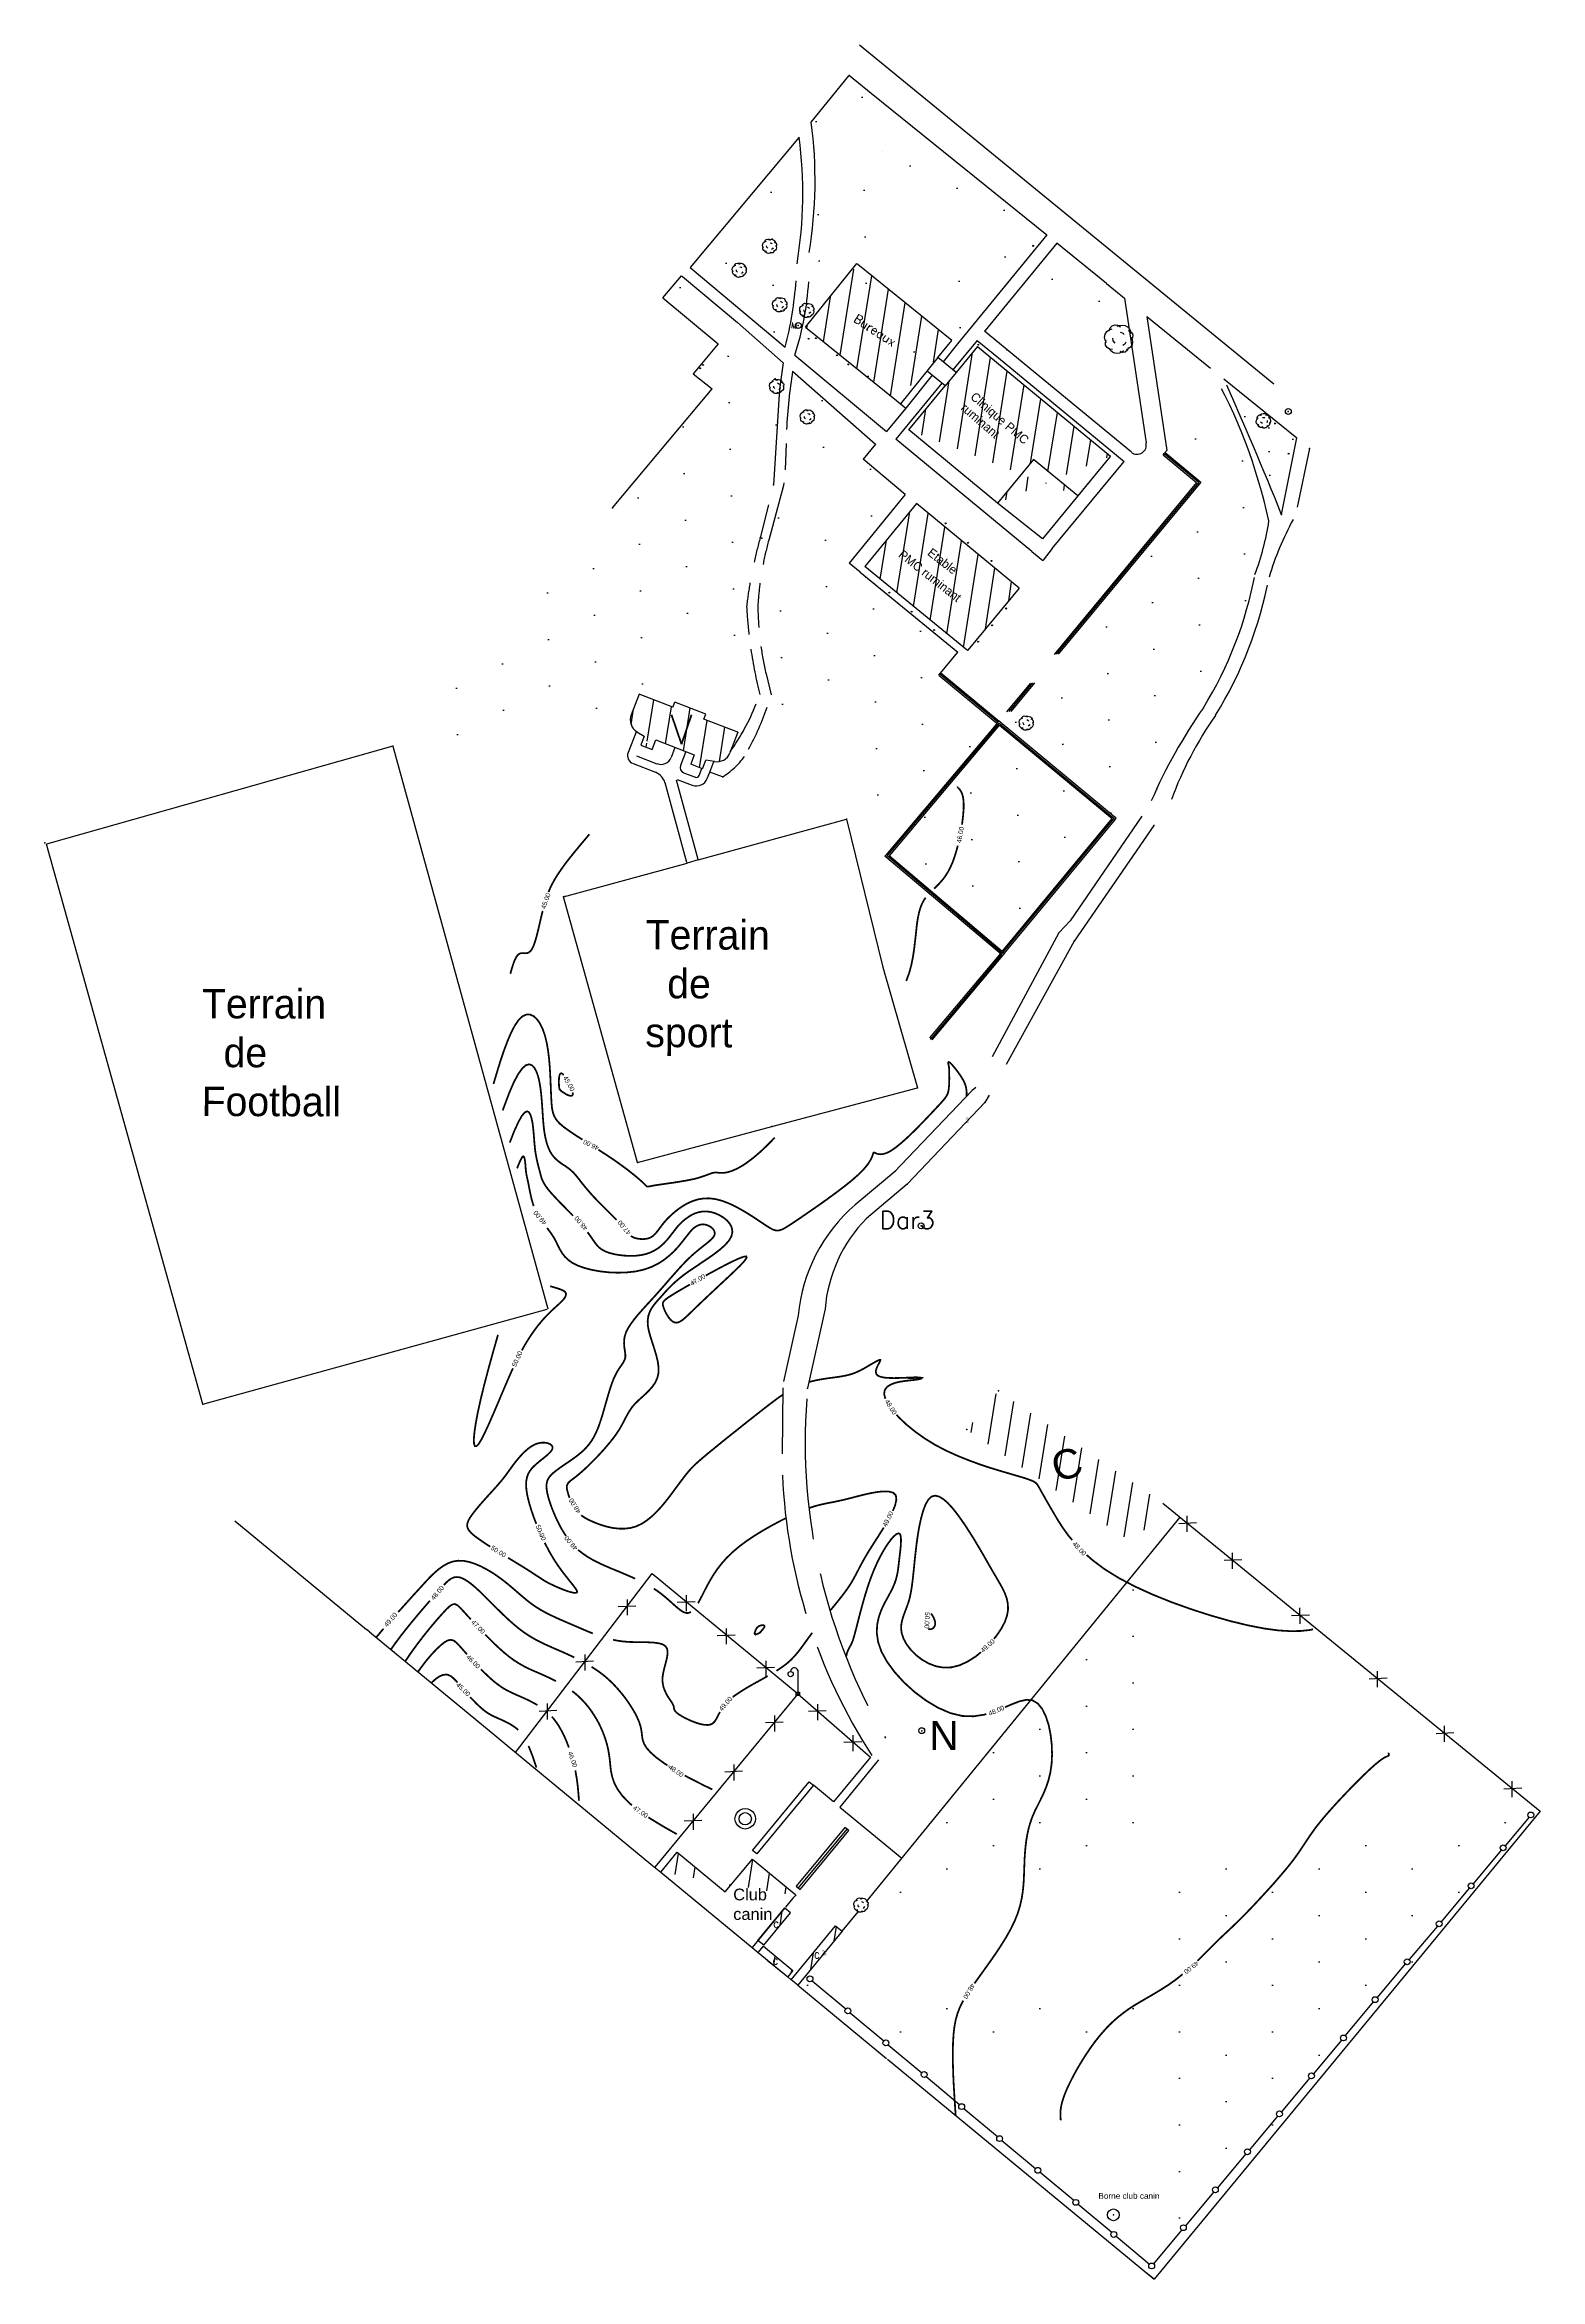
# Model space of a CAD drawing. Header units: metres. Extents: x 64 to 796628, y 142 to 671743.
# Drawn here: x 64.3 to 319.4, y 141.7 to 522.9 of the extents above; entities that cross this region are included whole.
import ezdxf
from ezdxf.enums import TextEntityAlignment as Align

# ---------------------------------------------------------------- set-up
doc = ezdxf.new("R2010")
doc.units = ezdxf.units.M
doc.header["$LTSCALE"] = 2
for name, pattern in [('ACAD_ISO02W100', [15, 12, -3]), ('AXES2', [28.575, 19.05, -3.175, 3.175, -3.175]), ('UNE_LIGNE_CONTINUE', [0])]:
    doc.linetypes.add(name, pattern=pattern)
for name, color, linetype in [('Bâtiment', 1, 'Continuous'), ('Cotation Courbes de niveau', 246, 'Continuous'), ('COURBE PRINCIPALE', 246, 'Continuous'), ('COURBE SECOND', 246, 'Continuous'), ('Lampadaire', 50, 'Continuous'), ('Limtes végétative', 92, 'Continuous'), ('MUR', 7, 'UNE_LIGNE_CONTINUE'), ('Mur-', 7, 'AXES2'), ('piste', 7, 'ACAD_ISO02W100'), ('Point Topographie', 1, 'Continuous'), ('SYMBOL_PUITS', 5, 'Continuous'), ('texte', 7, 'Continuous'), ('Végétation', 92, 'Continuous')]:
    doc.layers.add(name, color=color, linetype=linetype)
for name, color, linetype, lineweight in [("Lingne d'arbres", 3, 'Continuous', 25), ('SYMBOL_ARBRE', 3, 'Continuous', 25), ('SYMBOL_CLOTURE', 7, 'Continuous', 25)]:
    doc.layers.add(name, color=color, linetype=linetype, lineweight=lineweight)
doc.styles.add('Text pro', font='txt.shx', dxfattribs={"height": 5, "bigfont": 'bigfont.shx'})
pattern_1 = [(261, (-364025.7696, -375482.0903), (3.135910481, -0.496679427), [])]
pattern_2 = [(90, (-364025.7696, -375482.09), (-7.9375, 3.96875), [0, -7.9375])]
pattern_3 = [(271.288802, (-364025.7696, -375482.09), (8.0247569, -3.78921621), [0, -7.9375])]
pattern_4 = [(271.2888021, (-364025.7696, -375482.0903), (4.09262602, -1.932500267), [0, -4.048125])]

# ---------------------------------------------------------------- blocks, each defined once
blk = doc.blocks.new('Point topographique')
blk.add_circle((0, 0), 1)
blk.add_point((0, 0))
blk = doc.blocks.new('Regard')
for p, q in [((-0.7, 0.2), (0.2, 0.2)), ((-0.7, -0.7), (-0.7, 0.2)), ((-0.1, -0.1), (0, 0)), ((-0.1, -0.1), (0, 0)), ((0.2, 0.2), (0.2, -0.7)), ((0.2, -0.7), (-0.7, -0.7)), ((-0.3, -0.3), (-0.2, -0.2))]:
    blk.add_line(p, q)
blk.add_circle((-0.2, -0.2), 0.321)
blk = doc.blocks.new('019')
at = {"color": 0}
for p, q in [((-0.49, 0.05), (-0.47, 0.16)), ((-0.47, -0.05), (-0.49, 0.05)), ((-0.47, 0.16), (-0.41, 0.25)), ((-0.41, 0.25), (-0.33, 0.31)), ((-0.33, 0.27), (-0.3, 0.37)), ((-0.33, 0.31), (-0.23, 0.34)), ((-0.3, 0.37), (-0.23, 0.44)), ((-0.23, 0.44), (-0.13, 0.48)), ((-0.19, -0.07), (-0.2, 0.02)), ((-0.13, 0.48), (-0.03, 0.47)), ((-0.06, 0.43), (0.02, 0.46)), ((-0.03, 0.47), (0.06, 0.41)), ((0.02, 0.46), (0.12, 0.47)), ((0.04, 0.23), (0.12, 0.2)), ((0.12, 0.47), (0.21, 0.45)), ((0.12, 0.2), (0.18, 0.15)), ((0.21, 0.45), (0.29, 0.41)), ((0.29, 0.41), (0.35, 0.35)), ((0.32, 0.28), (0.39, 0.25)), ((0.35, 0.35), (0.4, 0.27)), ((0.39, 0.25), (0.45, 0.2)), ((0.4, 0.27), (0.42, 0.18)), ((0.42, 0.06), (0.46, -0.02)), ((0.47, 0.04), (0.43, -0.03)), ((0.45, 0.2), (0.48, 0.12)), ((0.48, 0.12), (0.47, 0.04)), ((-0.42, -0.14), (-0.47, -0.05)), ((-0.46, -0.13), (-0.43, -0.04)), ((-0.45, -0.22), (-0.46, -0.13)), ((-0.4, -0.3), (-0.45, -0.22)), ((-0.32, -0.35), (-0.4, -0.3)), ((-0.28, -0.4), (-0.32, -0.33)), ((-0.22, -0.36), (-0.32, -0.35)), ((-0.22, -0.45), (-0.28, -0.4)), ((-0.14, -0.49), (-0.22, -0.45)), ((-0.13, -0.15), (-0.19, -0.07)), ((-0.06, -0.5), (-0.14, -0.49)), ((0.02, -0.49), (-0.06, -0.5)), ((0.1, -0.46), (0.02, -0.49)), ((0.13, -0.47), (0.04, -0.43)), ((0.16, -0.41), (0.1, -0.46)), ((0.22, -0.45), (0.13, -0.47)), ((0.2, -0.18), (0.14, -0.23)), ((0.24, -0.11), (0.2, -0.18)), ((0.29, -0.39), (0.22, -0.45)), ((0.33, -0.33), (0.25, -0.37)), ((0.32, -0.3), (0.29, -0.39)), ((0.4, -0.28), (0.33, -0.33)), ((0.45, -0.2), (0.4, -0.28)), ((0.47, -0.11), (0.45, -0.2)), ((0.46, -0.02), (0.47, -0.11))]:
    blk.add_line(p, q, dxfattribs=at)
blk = doc.blocks.new('AR')
at = {"layer": 'SYMBOL_ARBRE', "xscale": 5, "yscale": 5, "zscale": 5}
blk.add_blockref('019', (0, 0.56), dxfattribs=at)
blk = doc.blocks.new('arb')
at = {"layer": 'SYMBOL_ARBRE', "xscale": 5, "yscale": 5, "zscale": 5}
blk.add_blockref('019', (0, 0), dxfattribs=at)
blk = doc.blocks.new('043')
at = {"color": 0, "linetype": 'Continuous'}
for p, q in [((-0.5, 0), (-0.48, 0.13)), ((-0.48, -0.13), (-0.5, 0)), ((-0.48, 0.13), (-0.43, 0.25)), ((-0.43, 0.25), (-0.35, 0.35)), ((-0.35, 0.35), (-0.25, 0.43)), ((-0.3, 0), (-0.28, 0.11)), ((-0.28, -0.11), (-0.3, 0)), ((-0.28, 0.11), (-0.21, 0.21)), ((-0.25, 0.43), (-0.13, 0.48)), ((-0.21, 0.21), (-0.11, 0.28)), ((-0.13, 0.48), (0, 0.5)), ((-0.11, 0.28), (0, 0.3)), ((0, 0.5), (0.13, 0.48)), ((0, 0.3), (0.11, 0.28)), ((0.11, 0.28), (0.21, 0.21)), ((0.13, 0.48), (0.25, 0.43)), ((0.21, 0.21), (0.28, 0.11)), ((0.25, 0.43), (0.35, 0.35)), ((0.28, 0.11), (0.3, 0)), ((0.3, 0), (0.28, -0.11)), ((0.35, 0.35), (0.43, 0.25)), ((0.43, 0.25), (0.48, 0.13)), ((0.48, 0.13), (0.5, 0)), ((0.5, 0), (0.48, -0.13)), ((-0.43, -0.25), (-0.48, -0.13)), ((-0.35, -0.35), (-0.43, -0.25)), ((-0.25, -0.43), (-0.35, -0.35)), ((-0.21, -0.21), (-0.28, -0.11)), ((-0.13, -0.48), (-0.25, -0.43)), ((-0.11, -0.28), (-0.21, -0.21)), ((0, -0.5), (-0.13, -0.48)), ((0, -0.3), (-0.11, -0.28)), ((0.11, -0.28), (0, -0.3)), ((0.13, -0.48), (0, -0.5)), ((0.21, -0.21), (0.11, -0.28)), ((0.25, -0.43), (0.13, -0.48)), ((0.28, -0.11), (0.21, -0.21)), ((0.35, -0.35), (0.25, -0.43)), ((0.43, -0.25), (0.35, -0.35)), ((0.48, -0.13), (0.43, -0.25))]:
    blk.add_line(p, q, dxfattribs=at)
blk = doc.blocks.new('puit')
at = {"layer": 'SYMBOL_PUITS', "xscale": 7, "yscale": 7, "zscale": 7}
blk.add_blockref('043', (0.08, -0.03, -0.39), dxfattribs=at)
blk = doc.blocks.new('A$C2BBB404F')
at = {"layer": 'SYMBOL_CLOTURE'}
for p, q in [((0, 1.52, -7.84), (3.05, 1.64, -7.84)), ((1.6, 0, -7.84), (1.59, 2.72, -7.84))]:
    blk.add_line(p, q, dxfattribs=at)
blk = doc.blocks.new('poin crée')
at = {"layer": 'Point Topographie'}
blk.add_blockref('Point topographique', (0, 0), dxfattribs=at)

msp = doc.modelspace()

# ---------------------------------------------------------------- hatches: boundary and pattern name
at = {"layer": 'Bâtiment'}
h = msp.add_hatch(dxfattribs=at)
h.set_pattern_fill('ANSI31', color=256, angle=216, style=0)
h.set_pattern_definition(pattern_1)
edge = h.paths.add_edge_path()
edge.add_line((219.03, 472.41), (202.96, 485.37))
edge.add_line((194.04, 474.68), (202.78, 485.52))
edge.add_line((194.04, 474.68), (209.55, 462.17))
edge.add_line((216.64, 469.49), (210.27, 461.59))
edge.add_line((216.64, 469.49), (219.03, 472.41))
h.paths.add_polyline_path([(201.59, 475.65), (210.57, 469.74), (211.81, 471.62), (202.83, 477.53)], flags=24)
h = msp.add_hatch(dxfattribs=at)
h.set_pattern_fill('ANSI31', color=256, angle=216, style=0)
h.set_pattern_definition(pattern_1)
edge = h.paths.add_edge_path()
edge.add_line((219.03, 472.41), (202.96, 485.37))
edge.add_line((194.04, 474.68), (202.78, 485.52))
edge.add_line((194.04, 474.68), (209.55, 462.17))
edge.add_line((216.64, 469.49), (210.27, 461.59))
edge.add_line((216.64, 469.49), (219.03, 472.41))
h.paths.add_polyline_path([(201.59, 475.65), (210.57, 469.74), (211.81, 471.62), (202.83, 477.53)], flags=24)
h = msp.add_hatch(dxfattribs=at)
h.set_pattern_fill('ANSI31', color=256, angle=216, style=0)
h.set_pattern_definition(pattern_1)
edge = h.paths.add_edge_path()
edge.add_line((219.03, 472.41), (202.96, 485.37))
edge.add_line((194.04, 474.68), (202.78, 485.52))
edge.add_line((194.04, 474.68), (209.55, 462.17))
edge.add_line((216.64, 469.49), (210.27, 461.59))
edge.add_line((216.64, 469.49), (219.03, 472.41))
h.paths.add_polyline_path([(201.59, 475.65), (210.57, 469.74), (211.81, 471.62), (202.83, 477.53)], flags=24)
h = msp.add_hatch(dxfattribs=at)
h.set_pattern_fill('ANSI31', color=256, angle=216, style=0)
h.set_pattern_definition(pattern_1)
edge = h.paths.add_edge_path()
edge.add_line((219.03, 472.41), (202.96, 485.37))
edge.add_line((194.04, 474.68), (202.78, 485.52))
edge.add_line((194.04, 474.68), (209.55, 462.17))
edge.add_line((216.64, 469.49), (210.27, 461.59))
edge.add_line((216.64, 469.49), (219.03, 472.41))
h.paths.add_polyline_path([(201.59, 475.65), (210.57, 469.74), (211.81, 471.62), (202.83, 477.53)], flags=24)
h = msp.add_hatch(dxfattribs=at)
h.set_pattern_fill('ANSI31', color=256, angle=216, style=0)
h.set_pattern_definition(pattern_1)
edge = h.paths.add_edge_path()
edge.add_line((219.03, 472.41), (202.96, 485.37))
edge.add_line((194.04, 474.68), (202.78, 485.52))
edge.add_line((194.04, 474.68), (209.55, 462.17))
edge.add_line((216.64, 469.49), (210.27, 461.59))
edge.add_line((216.64, 469.49), (219.03, 472.41))
h.paths.add_polyline_path([(201.59, 475.65), (210.57, 469.74), (211.81, 471.62), (202.83, 477.53)], flags=24)
h = msp.add_hatch(dxfattribs=at)
h.set_pattern_fill('ANSI31', color=256, angle=216, style=0)
h.set_pattern_definition(pattern_1)
edge = h.paths.add_edge_path()
edge.add_line((223.38, 471.36), (246.07, 452.67))
edge.add_line((223.38, 471.36), (211.66, 457.12))
edge.add_line((226.82, 444.67), (211.67, 457.15))
edge.add_line((240.48, 445.88), (232.92, 452.11))
edge.add_line((232.92, 452.11), (226.82, 444.67))
edge.add_line((246.03, 452.63), (240.48, 445.88))
h.paths.add_polyline_path([(219.89, 460.66), (228.41, 453.31), (229.88, 455.02), (221.36, 462.36)], flags=24)
h.paths.add_polyline_path([(221.02, 462.16), (232.95, 451.88), (234.91, 454.15), (222.97, 464.43)], flags=24)
h = msp.add_hatch(dxfattribs=at)
h.set_pattern_fill('ANSI31', color=256, angle=216, style=0)
h.set_pattern_definition(pattern_1)
edge = h.paths.add_edge_path()
edge.add_line((223.38, 471.36), (246.07, 452.67))
edge.add_line((223.38, 471.36), (211.66, 457.12))
edge.add_line((226.82, 444.67), (211.67, 457.15))
edge.add_line((240.48, 445.88), (232.92, 452.11))
edge.add_line((232.92, 452.11), (226.82, 444.67))
edge.add_line((246.03, 452.63), (240.48, 445.88))
h.paths.add_polyline_path([(219.89, 460.66), (228.41, 453.31), (229.88, 455.02), (221.36, 462.36)], flags=24)
h.paths.add_polyline_path([(221.02, 462.16), (232.95, 451.88), (234.91, 454.15), (222.97, 464.43)], flags=24)
h = msp.add_hatch(dxfattribs=at)
h.set_pattern_fill('ANSI31', color=256, angle=216, style=0)
h.set_pattern_definition(pattern_1)
edge = h.paths.add_edge_path()
edge.add_line((223.38, 471.36), (246.07, 452.67))
edge.add_line((223.38, 471.36), (211.66, 457.12))
edge.add_line((226.82, 444.67), (211.67, 457.15))
edge.add_line((240.48, 445.88), (232.92, 452.11))
edge.add_line((232.92, 452.11), (226.82, 444.67))
edge.add_line((246.03, 452.63), (240.48, 445.88))
h.paths.add_polyline_path([(219.89, 460.66), (228.41, 453.31), (229.88, 455.02), (221.36, 462.36)], flags=24)
h.paths.add_polyline_path([(221.02, 462.16), (232.95, 451.88), (234.91, 454.15), (222.97, 464.43)], flags=24)
h = msp.add_hatch(dxfattribs=at)
h.set_pattern_fill('ANSI31', color=256, angle=216, style=0)
h.set_pattern_definition(pattern_1)
edge = h.paths.add_edge_path()
edge.add_line((223.38, 471.36), (246.07, 452.67))
edge.add_line((223.38, 471.36), (211.66, 457.12))
edge.add_line((226.82, 444.67), (211.67, 457.15))
edge.add_line((240.48, 445.88), (232.92, 452.11))
edge.add_line((232.92, 452.11), (226.82, 444.67))
edge.add_line((246.03, 452.63), (240.48, 445.88))
h.paths.add_polyline_path([(219.89, 460.66), (228.41, 453.31), (229.88, 455.02), (221.36, 462.36)], flags=24)
h.paths.add_polyline_path([(221.02, 462.16), (232.95, 451.88), (234.91, 454.15), (222.97, 464.43)], flags=24)
h = msp.add_hatch(dxfattribs=at)
h.set_pattern_fill('ANSI31', color=256, angle=216, style=0)
h.set_pattern_definition(pattern_1)
edge = h.paths.add_edge_path()
edge.add_line((223.38, 471.36), (246.07, 452.67))
edge.add_line((223.38, 471.36), (211.66, 457.12))
edge.add_line((226.82, 444.67), (211.67, 457.15))
edge.add_line((240.48, 445.88), (232.92, 452.11))
edge.add_line((232.92, 452.11), (226.82, 444.67))
edge.add_line((246.03, 452.63), (240.48, 445.88))
h.paths.add_polyline_path([(219.89, 460.66), (228.41, 453.31), (229.88, 455.02), (221.36, 462.36)], flags=24)
h.paths.add_polyline_path([(221.02, 462.16), (232.95, 451.88), (234.91, 454.15), (222.97, 464.43)], flags=24)
h = msp.add_hatch(dxfattribs=at)
h.set_pattern_fill('ANSI31', color=256, angle=216, style=0)
h.set_pattern_definition(pattern_1)
edge = h.paths.add_edge_path()
edge.add_line((230.5, 430.18), (212.96, 444.58))
edge.add_line((230.5, 430.18), (221.73, 419.58))
edge.add_line((221.66, 419.5), (204.16, 433.86))
edge.add_line((212.96, 444.58), (204.16, 433.86))
h.paths.add_polyline_path([(209.24, 435.55), (222.83, 424.93), (224.22, 426.7), (210.62, 437.32)], flags=24)
h.paths.add_polyline_path([(214.19, 435.86), (220.89, 430.63), (222.28, 432.4), (215.58, 437.64)], flags=24)
h = msp.add_hatch(dxfattribs=at)
h.set_pattern_fill('ANSI31', color=256, angle=216, style=0)
h.set_pattern_definition(pattern_1)
edge = h.paths.add_edge_path()
edge.add_line((230.5, 430.18), (212.96, 444.58))
edge.add_line((230.5, 430.18), (221.73, 419.58))
edge.add_line((221.66, 419.5), (204.16, 433.86))
edge.add_line((212.96, 444.58), (204.16, 433.86))
h.paths.add_polyline_path([(209.24, 435.55), (222.83, 424.93), (224.22, 426.7), (210.62, 437.32)], flags=24)
h.paths.add_polyline_path([(214.19, 435.86), (220.89, 430.63), (222.28, 432.4), (215.58, 437.64)], flags=24)
h = msp.add_hatch(dxfattribs=at)
h.set_pattern_fill('ANSI31', color=256, angle=216, style=0)
h.set_pattern_definition(pattern_1)
edge = h.paths.add_edge_path()
edge.add_line((230.5, 430.18), (212.96, 444.58))
edge.add_line((230.5, 430.18), (221.73, 419.58))
edge.add_line((221.66, 419.5), (204.16, 433.86))
edge.add_line((212.96, 444.58), (204.16, 433.86))
h.paths.add_polyline_path([(209.24, 435.55), (222.83, 424.93), (224.22, 426.7), (210.62, 437.32)], flags=24)
h.paths.add_polyline_path([(214.19, 435.86), (220.89, 430.63), (222.28, 432.4), (215.58, 437.64)], flags=24)
h = msp.add_hatch(dxfattribs=at)
h.set_pattern_fill('ANSI31', color=256, angle=216, style=0)
h.set_pattern_definition(pattern_1)
edge = h.paths.add_edge_path()
edge.add_line((230.5, 430.18), (212.96, 444.58))
edge.add_line((230.5, 430.18), (221.73, 419.58))
edge.add_line((221.66, 419.5), (204.16, 433.86))
edge.add_line((212.96, 444.58), (204.16, 433.86))
h.paths.add_polyline_path([(209.24, 435.55), (222.83, 424.93), (224.22, 426.7), (210.62, 437.32)], flags=24)
h.paths.add_polyline_path([(214.19, 435.86), (220.89, 430.63), (222.28, 432.4), (215.58, 437.64)], flags=24)
h = msp.add_hatch(dxfattribs=at)
h.set_pattern_fill('ANSI31', color=256, angle=216, style=0)
h.set_pattern_definition(pattern_1)
edge = h.paths.add_edge_path()
edge.add_line((230.5, 430.18), (212.96, 444.58))
edge.add_line((230.5, 430.18), (221.73, 419.58))
edge.add_line((221.66, 419.5), (204.16, 433.86))
edge.add_line((212.96, 444.58), (204.16, 433.86))
h.paths.add_polyline_path([(209.24, 435.55), (222.83, 424.93), (224.22, 426.7), (210.62, 437.32)], flags=24)
h.paths.add_polyline_path([(214.19, 435.86), (220.89, 430.63), (222.28, 432.4), (215.58, 437.64)], flags=24)
h = msp.add_hatch(dxfattribs=at)
h.set_pattern_fill('ANSI31', color=256, angle=216, style=0)
h.set_pattern_definition(pattern_1)
edge = h.paths.add_edge_path()
edge.add_line((182.5, 405.58), (176.73, 407.81))
edge.add_line((177.07, 408.68), (171.77, 410.72))
edge.add_line((171.44, 409.85), (165.68, 412.07))
edge.add_line((165.68, 412.07), (164.32, 408.55))
edge.add_arc((166.54, 407.69), 2.38, 158.9031, 237.9342)
edge.add_line((166.53, 404.89), (165.95, 403.4))
edge.add_line((165.95, 403.4), (167.88, 402.66))
edge.add_line((165.28, 405.68), (166.53, 404.89))
edge.add_line((167.88, 402.66), (168.5, 404.26))
edge.add_line((168.5, 404.26), (175.08, 401.72))
edge.add_line((175.08, 401.72), (174.46, 400.12))
edge.add_line((176.47, 399.34), (174.46, 400.12))
edge.add_line((178.5, 400.58), (177.05, 400.84))
edge.add_line((176.47, 399.34), (177.05, 400.84))
edge.add_arc((178.92, 402.92), 2.38, 259.8721, 338.9031)
edge.add_line((182.5, 405.58), (181.14, 402.06))
h.paths.add_polyline_path([(169.72, 409.8), (177.22, 409.8), (177.22, 402.3), (169.72, 402.3)], flags=24)
h = msp.add_hatch(dxfattribs=at)
h.set_pattern_fill('ANSI31', color=256, angle=216, style=0)
h.set_pattern_definition(pattern_1)
edge = h.paths.add_edge_path()
edge.add_line((182.5, 405.58), (176.73, 407.81))
edge.add_line((177.07, 408.68), (171.77, 410.72))
edge.add_line((171.44, 409.85), (165.68, 412.07))
edge.add_line((165.68, 412.07), (164.32, 408.55))
edge.add_arc((166.54, 407.69), 2.38, 158.9031, 237.9342)
edge.add_line((166.53, 404.89), (165.95, 403.4))
edge.add_line((165.95, 403.4), (167.88, 402.66))
edge.add_line((165.28, 405.68), (166.53, 404.89))
edge.add_line((167.88, 402.66), (168.5, 404.26))
edge.add_line((168.5, 404.26), (175.08, 401.72))
edge.add_line((175.08, 401.72), (174.46, 400.12))
edge.add_line((176.47, 399.34), (174.46, 400.12))
edge.add_line((178.5, 400.58), (177.05, 400.84))
edge.add_line((176.47, 399.34), (177.05, 400.84))
edge.add_arc((178.92, 402.92), 2.38, 259.8721, 338.9031)
edge.add_line((182.5, 405.58), (181.14, 402.06))
h.paths.add_polyline_path([(169.72, 409.8), (177.22, 409.8), (177.22, 402.3), (169.72, 402.3)], flags=24)
h = msp.add_hatch(dxfattribs=at)
h.set_pattern_fill('ANSI31', color=256, angle=216, style=0)
h.set_pattern_definition(pattern_1)
edge = h.paths.add_edge_path()
edge.add_line((182.5, 405.58), (176.73, 407.81))
edge.add_line((177.07, 408.68), (171.77, 410.72))
edge.add_line((171.44, 409.85), (165.68, 412.07))
edge.add_line((165.68, 412.07), (164.32, 408.55))
edge.add_arc((166.54, 407.69), 2.38, 158.9031, 237.9342)
edge.add_line((166.53, 404.89), (165.95, 403.4))
edge.add_line((165.95, 403.4), (167.88, 402.66))
edge.add_line((165.28, 405.68), (166.53, 404.89))
edge.add_line((167.88, 402.66), (168.5, 404.26))
edge.add_line((168.5, 404.26), (175.08, 401.72))
edge.add_line((175.08, 401.72), (174.46, 400.12))
edge.add_line((176.47, 399.34), (174.46, 400.12))
edge.add_line((178.5, 400.58), (177.05, 400.84))
edge.add_line((176.47, 399.34), (177.05, 400.84))
edge.add_arc((178.92, 402.92), 2.38, 259.8721, 338.9031)
edge.add_line((182.5, 405.58), (181.14, 402.06))
h.paths.add_polyline_path([(169.72, 409.8), (177.22, 409.8), (177.22, 402.3), (169.72, 402.3)], flags=24)
h = msp.add_hatch(dxfattribs=at)
h.set_pattern_fill('ANSI31', color=256, angle=216, style=0)
h.set_pattern_definition(pattern_1)
edge = h.paths.add_edge_path()
edge.add_line((182.5, 405.58), (176.73, 407.81))
edge.add_line((177.07, 408.68), (171.77, 410.72))
edge.add_line((171.44, 409.85), (165.68, 412.07))
edge.add_line((165.68, 412.07), (164.32, 408.55))
edge.add_arc((166.54, 407.69), 2.38, 158.9031, 237.9342)
edge.add_line((166.53, 404.89), (165.95, 403.4))
edge.add_line((165.95, 403.4), (167.88, 402.66))
edge.add_line((165.28, 405.68), (166.53, 404.89))
edge.add_line((167.88, 402.66), (168.5, 404.26))
edge.add_line((168.5, 404.26), (175.08, 401.72))
edge.add_line((175.08, 401.72), (174.46, 400.12))
edge.add_line((176.47, 399.34), (174.46, 400.12))
edge.add_line((178.5, 400.58), (177.05, 400.84))
edge.add_line((176.47, 399.34), (177.05, 400.84))
edge.add_arc((178.92, 402.92), 2.38, 259.8721, 338.9031)
edge.add_line((182.5, 405.58), (181.14, 402.06))
h.paths.add_polyline_path([(169.72, 409.8), (177.22, 409.8), (177.22, 402.3), (169.72, 402.3)], flags=24)
h = msp.add_hatch(dxfattribs=at)
h.set_pattern_fill('ANSI31', color=256, angle=216, style=0)
h.set_pattern_definition(pattern_1)
edge = h.paths.add_edge_path()
edge.add_line((182.5, 405.58), (176.73, 407.81))
edge.add_line((177.07, 408.68), (171.77, 410.72))
edge.add_line((171.44, 409.85), (165.68, 412.07))
edge.add_line((165.68, 412.07), (164.32, 408.55))
edge.add_arc((166.54, 407.69), 2.38, 158.9031, 237.9342)
edge.add_line((166.53, 404.89), (165.95, 403.4))
edge.add_line((165.95, 403.4), (167.88, 402.66))
edge.add_line((165.28, 405.68), (166.53, 404.89))
edge.add_line((167.88, 402.66), (168.5, 404.26))
edge.add_line((168.5, 404.26), (175.08, 401.72))
edge.add_line((175.08, 401.72), (174.46, 400.12))
edge.add_line((176.47, 399.34), (174.46, 400.12))
edge.add_line((178.5, 400.58), (177.05, 400.84))
edge.add_line((176.47, 399.34), (177.05, 400.84))
edge.add_arc((178.92, 402.92), 2.38, 259.8721, 338.9031)
edge.add_line((182.5, 405.58), (181.14, 402.06))
h.paths.add_polyline_path([(169.72, 409.8), (177.22, 409.8), (177.22, 402.3), (169.72, 402.3)], flags=24)
h = msp.add_hatch(dxfattribs=at)
h.set_pattern_fill('ANSI31', color=256, angle=216, style=0)
h.set_pattern_definition(pattern_1)
h.paths.add_polyline_path([(254.98, 274.1), (226.97, 293.22), (221.59, 286.62), (250.19, 267.1)])
h.paths.add_polyline_path([(235.02, 282.61), (239.93, 284.12), (241.66, 278.5), (236.75, 276.99)], flags=24)
h = msp.add_hatch(dxfattribs=at)
h.set_pattern_fill('ANSI31', color=256, angle=216, style=0)
h.set_pattern_definition(pattern_1)
h.paths.add_polyline_path([(254.98, 274.1), (226.97, 293.22), (221.59, 286.62), (250.19, 267.1)])
h.paths.add_polyline_path([(235.02, 282.61), (239.93, 284.12), (241.66, 278.5), (236.75, 276.99)], flags=24)
h = msp.add_hatch(dxfattribs=at)
h.set_pattern_fill('ANSI31', color=256, angle=216, style=0)
h.set_pattern_definition(pattern_1)
h.paths.add_polyline_path([(254.98, 274.1), (226.97, 293.22), (221.59, 286.62), (250.19, 267.1)])
h.paths.add_polyline_path([(235.02, 282.61), (239.93, 284.12), (241.66, 278.5), (236.75, 276.99)], flags=24)
h = msp.add_hatch(dxfattribs=at)
h.set_pattern_fill('ANSI31', color=256, angle=216, style=0)
h.set_pattern_definition(pattern_1)
h.paths.add_polyline_path([(254.98, 274.1), (226.97, 293.22), (221.59, 286.62), (250.19, 267.1)])
h.paths.add_polyline_path([(235.02, 282.61), (239.93, 284.12), (241.66, 278.5), (236.75, 276.99)], flags=24)
h = msp.add_hatch(dxfattribs=at)
h.set_pattern_fill('ANSI31', color=256, angle=216, style=0)
h.set_pattern_definition(pattern_1)
h.paths.add_polyline_path([(254.98, 274.1), (226.97, 293.22), (221.59, 286.62), (250.19, 267.1)])
h.paths.add_polyline_path([(235.02, 282.61), (239.93, 284.12), (241.66, 278.5), (236.75, 276.99)], flags=24)
h = msp.add_hatch(dxfattribs=at)
h.set_pattern_fill('ANSI31', color=256, angle=216, style=0)
h.set_pattern_definition(pattern_1)
edge = h.paths.add_edge_path()
edge.add_line((180.35, 207.76), (184.98, 213.38))
edge.add_line((184.98, 213.38), (192.39, 207.27))
edge.add_line((192.39, 207.27), (192.26, 207.13))
edge.add_line((169.35, 211.14), (184.96, 198.27))
edge.add_line((169.35, 211.14), (172.14, 214.53))
edge.add_line((172.14, 214.53), (180.35, 207.76))
h.paths.add_polyline_path([(181.22, 208.83), (188.6, 208.83), (188.6, 202.43), (181.22, 202.43)], flags=25)
h = msp.add_hatch(dxfattribs=at)
h.set_pattern_fill('ANSI31', color=256, angle=216, style=0)
h.set_pattern_definition(pattern_1)
edge = h.paths.add_edge_path()
edge.add_line((180.35, 207.76), (184.98, 213.38))
edge.add_line((184.98, 213.38), (192.39, 207.27))
edge.add_line((192.39, 207.27), (192.26, 207.13))
edge.add_line((169.35, 211.14), (184.96, 198.27))
edge.add_line((169.35, 211.14), (172.14, 214.53))
edge.add_line((172.14, 214.53), (180.35, 207.76))
h.paths.add_polyline_path([(181.22, 208.83), (188.6, 208.83), (188.6, 202.43), (181.22, 202.43)], flags=25)
h = msp.add_hatch(dxfattribs=at)
h.set_pattern_fill('ANSI31', color=256, angle=216, style=0)
h.set_pattern_definition(pattern_1)
edge = h.paths.add_edge_path()
edge.add_line((180.35, 207.76), (184.98, 213.38))
edge.add_line((184.98, 213.38), (192.39, 207.27))
edge.add_line((192.39, 207.27), (192.26, 207.13))
edge.add_line((169.35, 211.14), (184.96, 198.27))
edge.add_line((169.35, 211.14), (172.14, 214.53))
edge.add_line((172.14, 214.53), (180.35, 207.76))
h.paths.add_polyline_path([(181.22, 208.83), (188.6, 208.83), (188.6, 202.43), (181.22, 202.43)], flags=25)
h = msp.add_hatch(dxfattribs=at)
h.set_pattern_fill('ANSI31', color=256, angle=216, style=0)
h.set_pattern_definition(pattern_1)
edge = h.paths.add_edge_path()
edge.add_line((180.35, 207.76), (184.98, 213.38))
edge.add_line((184.98, 213.38), (192.39, 207.27))
edge.add_line((192.39, 207.27), (192.26, 207.13))
edge.add_line((169.35, 211.14), (184.96, 198.27))
edge.add_line((169.35, 211.14), (172.14, 214.53))
edge.add_line((172.14, 214.53), (180.35, 207.76))
h.paths.add_polyline_path([(181.22, 208.83), (188.6, 208.83), (188.6, 202.43), (181.22, 202.43)], flags=25)
h = msp.add_hatch(dxfattribs=at)
h.set_pattern_fill('ANSI31', color=256, angle=216, style=0)
h.set_pattern_definition(pattern_1)
edge = h.paths.add_edge_path()
edge.add_line((180.35, 207.76), (184.98, 213.38))
edge.add_line((184.98, 213.38), (192.39, 207.27))
edge.add_line((192.39, 207.27), (192.26, 207.13))
edge.add_line((169.35, 211.14), (184.96, 198.27))
edge.add_line((169.35, 211.14), (172.14, 214.53))
edge.add_line((172.14, 214.53), (180.35, 207.76))
h.paths.add_polyline_path([(181.22, 208.83), (188.6, 208.83), (188.6, 202.43), (181.22, 202.43)], flags=25)
h = msp.add_hatch(dxfattribs=at)
h.set_pattern_fill('ANSI31', color=256, angle=216, style=0)
h.set_pattern_definition(pattern_1)
edge = h.paths.add_edge_path()
edge.add_line((186.91, 198.67), (191.47, 204.21))
edge.add_line((191.47, 204.21), (190.51, 205))
edge.add_line((186.91, 198.67), (185.94, 199.47))
edge.add_line((185.94, 199.47), (190.53, 205.03))
h.paths.add_polyline_path([(188.33, 201.41), (189.5, 201.41), (189.49, 202.91), (188.33, 202.91)], flags=24)
h = msp.add_hatch(dxfattribs=at)
h.set_pattern_fill('ANSI31', color=256, angle=216, style=0)
h.set_pattern_definition(pattern_1)
edge = h.paths.add_edge_path()
edge.add_line((186.91, 198.67), (191.47, 204.21))
edge.add_line((191.47, 204.21), (190.51, 205))
edge.add_line((186.91, 198.67), (185.94, 199.47))
edge.add_line((185.94, 199.47), (190.53, 205.03))
h.paths.add_polyline_path([(188.33, 201.41), (189.5, 201.41), (189.49, 202.91), (188.33, 202.91)], flags=24)
h = msp.add_hatch(dxfattribs=at)
h.set_pattern_fill('ANSI31', color=256, angle=216, style=0)
h.set_pattern_definition(pattern_1)
edge = h.paths.add_edge_path()
edge.add_line((186.91, 198.67), (191.47, 204.21))
edge.add_line((191.47, 204.21), (190.51, 205))
edge.add_line((186.91, 198.67), (185.94, 199.47))
edge.add_line((185.94, 199.47), (190.53, 205.03))
h.paths.add_polyline_path([(188.33, 201.41), (189.5, 201.41), (189.49, 202.91), (188.33, 202.91)], flags=24)
h = msp.add_hatch(dxfattribs=at)
h.set_pattern_fill('ANSI31', color=256, angle=216, style=0)
h.set_pattern_definition(pattern_1)
edge = h.paths.add_edge_path()
edge.add_line((186.91, 198.67), (191.47, 204.21))
edge.add_line((191.47, 204.21), (190.51, 205))
edge.add_line((186.91, 198.67), (185.94, 199.47))
edge.add_line((185.94, 199.47), (190.53, 205.03))
h.paths.add_polyline_path([(188.33, 201.41), (189.5, 201.41), (189.49, 202.91), (188.33, 202.91)], flags=24)
h = msp.add_hatch(dxfattribs=at)
h.set_pattern_fill('ANSI31', color=256, angle=216, style=0)
h.set_pattern_definition(pattern_1)
edge = h.paths.add_edge_path()
edge.add_line((186.91, 198.67), (191.47, 204.21))
edge.add_line((191.47, 204.21), (190.51, 205))
edge.add_line((186.91, 198.67), (185.94, 199.47))
edge.add_line((185.94, 199.47), (190.53, 205.03))
h.paths.add_polyline_path([(188.33, 201.41), (189.5, 201.41), (189.49, 202.91), (188.33, 202.91)], flags=24)
h = msp.add_hatch(dxfattribs=at)
h.set_pattern_fill('ANSI31', color=256, angle=216, style=0)
h.set_pattern_definition(pattern_1)
edge = h.paths.add_edge_path()
edge.add_line((186.86, 198.5), (191.9, 194.34))
edge.add_line((191.9, 194.34), (191.02, 193.26))
edge.add_line((185.98, 197.42), (186.86, 198.5))
h.paths.add_polyline_path([(188.22, 195.12), (189.39, 195.12), (189.39, 196.62), (188.22, 196.62)], flags=24)
h = msp.add_hatch(dxfattribs=at)
h.set_pattern_fill('ANSI31', color=256, angle=216, style=0)
h.set_pattern_definition(pattern_1)
edge = h.paths.add_edge_path()
edge.add_line((186.86, 198.5), (191.9, 194.34))
edge.add_line((191.9, 194.34), (191.02, 193.26))
edge.add_line((185.98, 197.42), (186.86, 198.5))
h.paths.add_polyline_path([(188.22, 195.12), (189.39, 195.12), (189.39, 196.62), (188.22, 196.62)], flags=24)
h = msp.add_hatch(dxfattribs=at)
h.set_pattern_fill('ANSI31', color=256, angle=216, style=0)
h.set_pattern_definition(pattern_1)
edge = h.paths.add_edge_path()
edge.add_line((186.86, 198.5), (191.9, 194.34))
edge.add_line((191.9, 194.34), (191.02, 193.26))
edge.add_line((185.98, 197.42), (186.86, 198.5))
h.paths.add_polyline_path([(188.22, 195.12), (189.39, 195.12), (189.39, 196.62), (188.22, 196.62)], flags=24)
h = msp.add_hatch(dxfattribs=at)
h.set_pattern_fill('ANSI31', color=256, angle=216, style=0)
h.set_pattern_definition(pattern_1)
edge = h.paths.add_edge_path()
edge.add_line((186.86, 198.5), (191.9, 194.34))
edge.add_line((191.9, 194.34), (191.02, 193.26))
edge.add_line((185.98, 197.42), (186.86, 198.5))
h.paths.add_polyline_path([(188.22, 195.12), (189.39, 195.12), (189.39, 196.62), (188.22, 196.62)], flags=24)
h = msp.add_hatch(dxfattribs=at)
h.set_pattern_fill('ANSI31', color=256, angle=216, style=0)
h.set_pattern_definition(pattern_1)
edge = h.paths.add_edge_path()
edge.add_line((186.86, 198.5), (191.9, 194.34))
edge.add_line((191.9, 194.34), (191.02, 193.26))
edge.add_line((185.98, 197.42), (186.86, 198.5))
h.paths.add_polyline_path([(188.22, 195.12), (189.39, 195.12), (189.39, 196.62), (188.22, 196.62)], flags=24)
h = msp.add_hatch(dxfattribs=at)
h.set_pattern_fill('ANSI31', color=256, angle=216, style=0)
h.set_pattern_definition(pattern_1)
h.paths.add_polyline_path([(191.6, 192.79), (199.17, 201.98), (200.3, 201.05), (192.73, 191.86)])
h.paths.add_polyline_path([(195.29, 196.16), (196.45, 196.17), (196.45, 197.67), (195.28, 197.66)], flags=24)
h = msp.add_hatch(dxfattribs=at)
h.set_pattern_fill('ANSI31', color=256, angle=216, style=0)
h.set_pattern_definition(pattern_1)
h.paths.add_polyline_path([(191.6, 192.79), (199.17, 201.98), (200.3, 201.05), (192.73, 191.86)])
h.paths.add_polyline_path([(195.29, 196.16), (196.45, 196.17), (196.45, 197.67), (195.28, 197.66)], flags=24)
h = msp.add_hatch(dxfattribs=at)
h.set_pattern_fill('ANSI31', color=256, angle=216, style=0)
h.set_pattern_definition(pattern_1)
h.paths.add_polyline_path([(191.6, 192.79), (199.17, 201.98), (200.3, 201.05), (192.73, 191.86)])
h.paths.add_polyline_path([(195.29, 196.16), (196.45, 196.17), (196.45, 197.67), (195.28, 197.66)], flags=24)
h = msp.add_hatch(dxfattribs=at)
h.set_pattern_fill('ANSI31', color=256, angle=216, style=0)
h.set_pattern_definition(pattern_1)
h.paths.add_polyline_path([(191.6, 192.79), (199.17, 201.98), (200.3, 201.05), (192.73, 191.86)])
h.paths.add_polyline_path([(195.29, 196.16), (196.45, 196.17), (196.45, 197.67), (195.28, 197.66)], flags=24)
h = msp.add_hatch(dxfattribs=at)
h.set_pattern_fill('ANSI31', color=256, angle=216, style=0)
h.set_pattern_definition(pattern_1)
h.paths.add_polyline_path([(191.6, 192.79), (199.17, 201.98), (200.3, 201.05), (192.73, 191.86)])
h.paths.add_polyline_path([(195.29, 196.16), (196.45, 196.17), (196.45, 197.67), (195.28, 197.66)], flags=24)
at = {"layer": 'Limtes végétative'}
h = msp.add_hatch(dxfattribs=at)
h.set_pattern_fill('DOTS', color=256, scale=5, angle=90, style=0)
h.set_pattern_definition(pattern_2)
edge = h.paths.add_edge_path()
edge.add_line((254.98, 274.1), (319.4, 221.52))
edge.add_line((204.51, 206.2), (257.95, 271.67))
edge.add_line((319.39, 221.52), (293.6, 190.25))
edge.add_line((208.02, 179.24), (253.54, 141.69))
edge.add_line((192.73, 191.85), (207.86, 179.37))
edge.add_line((200.3, 201.05), (203.03, 204.38))
edge.add_line((200.3, 201.05), (192.73, 191.86))
edge.add_line((293.6, 190.25), (253.54, 141.69))
h = msp.add_hatch(dxfattribs=at)
h.set_pattern_fill('DOTS', color=256, scale=5, angle=90, style=0)
h.set_pattern_definition(pattern_2)
edge = h.paths.add_edge_path()
edge.add_line((254.98, 274.1), (319.4, 221.52))
edge.add_line((204.51, 206.2), (257.95, 271.67))
edge.add_line((319.39, 221.52), (293.6, 190.25))
edge.add_line((208.02, 179.24), (253.54, 141.69))
edge.add_line((192.73, 191.85), (207.86, 179.37))
edge.add_line((200.3, 201.05), (203.03, 204.38))
edge.add_line((200.3, 201.05), (192.73, 191.86))
edge.add_line((293.6, 190.25), (253.54, 141.69))
h = msp.add_hatch(dxfattribs=at)
h.set_pattern_fill('DOTS', color=256, scale=5, angle=90, style=0)
h.set_pattern_definition(pattern_2)
edge = h.paths.add_edge_path()
edge.add_line((254.98, 274.1), (319.4, 221.52))
edge.add_line((204.51, 206.2), (257.95, 271.67))
edge.add_line((319.39, 221.52), (293.6, 190.25))
edge.add_line((208.02, 179.24), (253.54, 141.69))
edge.add_line((192.73, 191.85), (207.86, 179.37))
edge.add_line((200.3, 201.05), (203.03, 204.38))
edge.add_line((200.3, 201.05), (192.73, 191.86))
edge.add_line((293.6, 190.25), (253.54, 141.69))
h = msp.add_hatch(dxfattribs=at)
h.set_pattern_fill('DOTS', color=256, scale=5, angle=90, style=0)
h.set_pattern_definition(pattern_2)
edge = h.paths.add_edge_path()
edge.add_line((254.98, 274.1), (319.4, 221.52))
edge.add_line((204.51, 206.2), (257.95, 271.67))
edge.add_line((319.39, 221.52), (293.6, 190.25))
edge.add_line((208.02, 179.24), (253.54, 141.69))
edge.add_line((192.73, 191.85), (207.86, 179.37))
edge.add_line((200.3, 201.05), (203.03, 204.38))
edge.add_line((200.3, 201.05), (192.73, 191.86))
edge.add_line((293.6, 190.25), (253.54, 141.69))
h = msp.add_hatch(dxfattribs=at)
h.set_pattern_fill('DOTS', color=256, scale=5, angle=90, style=0)
h.set_pattern_definition(pattern_2)
edge = h.paths.add_edge_path()
edge.add_line((254.98, 274.1), (319.4, 221.52))
edge.add_line((204.51, 206.2), (257.95, 271.67))
edge.add_line((319.39, 221.52), (293.6, 190.25))
edge.add_line((208.02, 179.24), (253.54, 141.69))
edge.add_line((192.73, 191.85), (207.86, 179.37))
edge.add_line((200.3, 201.05), (203.03, 204.38))
edge.add_line((200.3, 201.05), (192.73, 191.86))
edge.add_line((293.6, 190.25), (253.54, 141.69))
at = {"layer": 'Végétation'}
h = msp.add_hatch(dxfattribs=at)
h.set_pattern_fill('DOTS', color=256, scale=5, angle=271.2888, style=0)
h.set_pattern_definition(pattern_3)
edge = h.paths.add_edge_path(flags=17)
edge.add_line((194.13, 478.63), (194.33, 478.71))
edge = h.paths.add_edge_path(flags=16)
edge.add_line((194.33, 478.71), (194.58, 478.73))
edge = h.paths.add_edge_path(flags=16)
edge.add_line((194.58, 478.73), (194.8, 478.68))
edge = h.paths.add_edge_path(flags=16)
edge.add_line((194.8, 478.68), (195, 478.58))
edge = h.paths.add_edge_path(flags=16)
edge.add_line((195, 478.58), (195.15, 478.43))
edge = h.paths.add_edge_path(flags=16)
edge.add_line((195.15, 478.43), (195.28, 478.23))
edge = h.paths.add_edge_path(flags=16)
edge.add_line((195.28, 478.23), (195.33, 478.01))
edge = h.paths.add_edge_path(flags=16)
edge.add_line((195.08, 478.26), (195.25, 478.18))
edge = h.paths.add_edge_path(flags=16)
edge.add_line((195.25, 478.18), (195.4, 478.06))
edge = h.paths.add_edge_path(flags=16)
edge.add_line((195.4, 478.06), (195.48, 477.86))
edge = h.paths.add_edge_path(flags=16)
edge.add_line((195.48, 477.86), (195.45, 477.66))
edge = h.paths.add_edge_path(flags=16)
edge.add_line((195.45, 477.66), (195.35, 477.48))
edge = h.paths.add_edge_path(flags=16)
edge.add_line((195.33, 477.71), (195.43, 477.51))
edge = h.paths.add_edge_path(flags=16)
edge.add_line((195.43, 477.51), (195.45, 477.28))
edge = h.paths.add_edge_path(flags=16)
edge.add_line((195.45, 477.28), (195.4, 477.06))
edge = h.paths.add_edge_path(flags=16)
edge.add_line((195.4, 477.06), (195.28, 476.86))
edge = h.paths.add_edge_path(flags=16)
edge.add_line((195.28, 476.86), (195.1, 476.73))
edge = h.paths.add_edge_path(flags=16)
edge.add_line((195.1, 476.73), (194.9, 476.63))
edge = h.paths.add_edge_path(flags=16)
edge.add_line((195.08, 476.81), (195, 476.58))
edge = h.paths.add_edge_path(flags=16)
edge.add_line((195, 476.58), (194.83, 476.43))
edge = h.paths.add_edge_path(flags=16)
edge.add_line((194.83, 476.43), (194.6, 476.38))
edge = h.paths.add_edge_path(flags=16)
edge.add_line((194.6, 476.38), (194.38, 476.48))
edge = h.paths.add_edge_path(flags=16)
edge.add_line((194.68, 476.53), (194.53, 476.41))
edge = h.paths.add_edge_path(flags=16)
edge.add_line((194.53, 476.41), (194.33, 476.33))
edge = h.paths.add_edge_path(flags=16)
edge.add_line((194.33, 476.33), (194.13, 476.31))
edge = h.paths.add_edge_path(flags=16)
edge.add_line((194.13, 476.31), (193.93, 476.33))
edge = h.paths.add_edge_path(flags=16)
edge.add_line((193.93, 476.33), (193.73, 476.43))
edge = h.paths.add_edge_path(flags=17)
edge.add_line((193.73, 476.43), (193.58, 476.56))
edge = h.paths.add_edge_path(flags=17)
edge.add_line((193.58, 476.56), (193.48, 476.73))
edge = h.paths.add_edge_path(flags=17)
edge.add_line((193.73, 476.66), (193.48, 476.68))
edge = h.paths.add_edge_path(flags=17)
edge.add_line((193.48, 476.68), (193.28, 476.81))
edge = h.paths.add_edge_path(flags=17)
edge.add_line((193.28, 476.81), (193.15, 477.01))
edge = h.paths.add_edge_path(flags=17)
edge.add_line((193.15, 477.01), (193.13, 477.23))
edge = h.paths.add_edge_path(flags=17)
edge.add_line((193.13, 477.23), (193.2, 477.46))
edge = h.paths.add_edge_path(flags=17)
edge.add_line((193.23, 477.21), (193.1, 477.43))
edge = h.paths.add_edge_path(flags=17)
edge.add_line((193.1, 477.43), (193.05, 477.68))
edge = h.paths.add_edge_path(flags=17)
edge.add_line((193.05, 477.68), (193.1, 477.96))
edge = h.paths.add_edge_path(flags=17)
edge.add_line((193.1, 477.96), (193.25, 478.18))
edge = h.paths.add_edge_path(flags=17)
edge.add_line((193.25, 478.18), (193.45, 478.33))
edge = h.paths.add_edge_path(flags=17)
edge.add_line((193.45, 478.33), (193.7, 478.41))
edge = h.paths.add_edge_path(flags=17)
edge.add_line((193.45, 478.23), (193.53, 478.48))
edge = h.paths.add_edge_path(flags=17)
edge.add_line((193.53, 478.48), (193.7, 478.66))
edge = h.paths.add_edge_path(flags=17)
edge.add_line((193.7, 478.66), (193.95, 478.76))
edge = h.paths.add_edge_path(flags=17)
edge.add_line((193.95, 478.76), (194.2, 478.73))
edge = h.paths.add_edge_path(flags=17)
edge.add_line((194.2, 478.73), (194.43, 478.58))
edge = h.paths.add_edge_path(flags=16)
edge.add_line((194.88, 477.28), (194.78, 477.11))
edge = h.paths.add_edge_path(flags=16)
edge.add_line((194.78, 477.11), (194.63, 476.98))
edge = h.paths.add_edge_path(flags=16)
edge.add_line((194.38, 478.13), (194.58, 478.06))
edge = h.paths.add_edge_path(flags=16)
edge.add_line((194.58, 478.06), (194.73, 477.93))
edge = h.paths.add_edge_path(flags=17)
edge.add_line((193.95, 477.18), (193.8, 477.38))
edge = h.paths.add_edge_path(flags=17)
edge.add_line((193.8, 477.38), (193.78, 477.61))
edge = h.paths.add_edge_path()
edge.add_line((205.23, 514.62), (235.22, 490.43))
edge.add_line((195.03, 509.64), (201.41, 517.55))
edge.add_line((201.56, 517.58), (205.23, 514.62))
edge.add_arc((120.04, 499.72), 75.64, 350.6185, 367.5337)
edge.add_arc((144.72, 485.4), 49.96, 341.9467, 356.599)
edge.add_line((235.22, 490.43), (220, 471.82))
edge.add_line((219.03, 472.41), (202.96, 485.37))
edge.add_line((194.04, 474.68), (202.78, 485.52))
edge.add_line((194.04, 474.68), (209.55, 462.17))
edge.add_line((192.22, 469.92), (207.84, 456.88))
edge.add_line((211.16, 460.86), (207.84, 456.88))
edge.add_line((220, 471.82), (217.54, 468.77))
h = msp.add_hatch(dxfattribs=at)
h.set_pattern_fill('DOTS', color=256, scale=5, angle=271.2888, style=0)
h.set_pattern_definition(pattern_3)
edge = h.paths.add_edge_path(flags=17)
edge.add_line((194.13, 478.63), (194.33, 478.71))
edge = h.paths.add_edge_path(flags=16)
edge.add_line((194.33, 478.71), (194.58, 478.73))
edge = h.paths.add_edge_path(flags=16)
edge.add_line((194.58, 478.73), (194.8, 478.68))
edge = h.paths.add_edge_path(flags=16)
edge.add_line((194.8, 478.68), (195, 478.58))
edge = h.paths.add_edge_path(flags=16)
edge.add_line((195, 478.58), (195.15, 478.43))
edge = h.paths.add_edge_path(flags=16)
edge.add_line((195.15, 478.43), (195.28, 478.23))
edge = h.paths.add_edge_path(flags=16)
edge.add_line((195.28, 478.23), (195.33, 478.01))
edge = h.paths.add_edge_path(flags=16)
edge.add_line((195.08, 478.26), (195.25, 478.18))
edge = h.paths.add_edge_path(flags=16)
edge.add_line((195.25, 478.18), (195.4, 478.06))
edge = h.paths.add_edge_path(flags=16)
edge.add_line((195.4, 478.06), (195.48, 477.86))
edge = h.paths.add_edge_path(flags=16)
edge.add_line((195.48, 477.86), (195.45, 477.66))
edge = h.paths.add_edge_path(flags=16)
edge.add_line((195.45, 477.66), (195.35, 477.48))
edge = h.paths.add_edge_path(flags=16)
edge.add_line((195.33, 477.71), (195.43, 477.51))
edge = h.paths.add_edge_path(flags=16)
edge.add_line((195.43, 477.51), (195.45, 477.28))
edge = h.paths.add_edge_path(flags=16)
edge.add_line((195.45, 477.28), (195.4, 477.06))
edge = h.paths.add_edge_path(flags=16)
edge.add_line((195.4, 477.06), (195.28, 476.86))
edge = h.paths.add_edge_path(flags=16)
edge.add_line((195.28, 476.86), (195.1, 476.73))
edge = h.paths.add_edge_path(flags=16)
edge.add_line((195.1, 476.73), (194.9, 476.63))
edge = h.paths.add_edge_path(flags=16)
edge.add_line((195.08, 476.81), (195, 476.58))
edge = h.paths.add_edge_path(flags=16)
edge.add_line((195, 476.58), (194.83, 476.43))
edge = h.paths.add_edge_path(flags=16)
edge.add_line((194.83, 476.43), (194.6, 476.38))
edge = h.paths.add_edge_path(flags=16)
edge.add_line((194.6, 476.38), (194.38, 476.48))
edge = h.paths.add_edge_path(flags=16)
edge.add_line((194.68, 476.53), (194.53, 476.41))
edge = h.paths.add_edge_path(flags=16)
edge.add_line((194.53, 476.41), (194.33, 476.33))
edge = h.paths.add_edge_path(flags=16)
edge.add_line((194.33, 476.33), (194.13, 476.31))
edge = h.paths.add_edge_path(flags=16)
edge.add_line((194.13, 476.31), (193.93, 476.33))
edge = h.paths.add_edge_path(flags=16)
edge.add_line((193.93, 476.33), (193.73, 476.43))
edge = h.paths.add_edge_path(flags=17)
edge.add_line((193.73, 476.43), (193.58, 476.56))
edge = h.paths.add_edge_path(flags=17)
edge.add_line((193.58, 476.56), (193.48, 476.73))
edge = h.paths.add_edge_path(flags=17)
edge.add_line((193.73, 476.66), (193.48, 476.68))
edge = h.paths.add_edge_path(flags=17)
edge.add_line((193.48, 476.68), (193.28, 476.81))
edge = h.paths.add_edge_path(flags=17)
edge.add_line((193.28, 476.81), (193.15, 477.01))
edge = h.paths.add_edge_path(flags=17)
edge.add_line((193.15, 477.01), (193.13, 477.23))
edge = h.paths.add_edge_path(flags=17)
edge.add_line((193.13, 477.23), (193.2, 477.46))
edge = h.paths.add_edge_path(flags=17)
edge.add_line((193.23, 477.21), (193.1, 477.43))
edge = h.paths.add_edge_path(flags=17)
edge.add_line((193.1, 477.43), (193.05, 477.68))
edge = h.paths.add_edge_path(flags=17)
edge.add_line((193.05, 477.68), (193.1, 477.96))
edge = h.paths.add_edge_path(flags=17)
edge.add_line((193.1, 477.96), (193.25, 478.18))
edge = h.paths.add_edge_path(flags=17)
edge.add_line((193.25, 478.18), (193.45, 478.33))
edge = h.paths.add_edge_path(flags=17)
edge.add_line((193.45, 478.33), (193.7, 478.41))
edge = h.paths.add_edge_path(flags=17)
edge.add_line((193.45, 478.23), (193.53, 478.48))
edge = h.paths.add_edge_path(flags=17)
edge.add_line((193.53, 478.48), (193.7, 478.66))
edge = h.paths.add_edge_path(flags=17)
edge.add_line((193.7, 478.66), (193.95, 478.76))
edge = h.paths.add_edge_path(flags=17)
edge.add_line((193.95, 478.76), (194.2, 478.73))
edge = h.paths.add_edge_path(flags=17)
edge.add_line((194.2, 478.73), (194.43, 478.58))
edge = h.paths.add_edge_path(flags=16)
edge.add_line((194.88, 477.28), (194.78, 477.11))
edge = h.paths.add_edge_path(flags=16)
edge.add_line((194.78, 477.11), (194.63, 476.98))
edge = h.paths.add_edge_path(flags=16)
edge.add_line((194.38, 478.13), (194.58, 478.06))
edge = h.paths.add_edge_path(flags=16)
edge.add_line((194.58, 478.06), (194.73, 477.93))
edge = h.paths.add_edge_path(flags=17)
edge.add_line((193.95, 477.18), (193.8, 477.38))
edge = h.paths.add_edge_path(flags=17)
edge.add_line((193.8, 477.38), (193.78, 477.61))
edge = h.paths.add_edge_path()
edge.add_line((205.23, 514.62), (235.22, 490.43))
edge.add_line((195.03, 509.64), (201.41, 517.55))
edge.add_line((201.56, 517.58), (205.23, 514.62))
edge.add_arc((120.04, 499.72), 75.64, 350.6185, 367.5337)
edge.add_arc((144.72, 485.4), 49.96, 341.9467, 356.599)
edge.add_line((235.22, 490.43), (220, 471.82))
edge.add_line((219.03, 472.41), (202.96, 485.37))
edge.add_line((194.04, 474.68), (202.78, 485.52))
edge.add_line((194.04, 474.68), (209.55, 462.17))
edge.add_line((192.22, 469.92), (207.84, 456.88))
edge.add_line((211.16, 460.86), (207.84, 456.88))
edge.add_line((220, 471.82), (217.54, 468.77))
h = msp.add_hatch(dxfattribs=at)
h.set_pattern_fill('DOTS', color=256, scale=5, angle=271.2888, style=0)
h.set_pattern_definition(pattern_3)
edge = h.paths.add_edge_path(flags=17)
edge.add_line((194.13, 478.63), (194.33, 478.71))
edge = h.paths.add_edge_path(flags=16)
edge.add_line((194.33, 478.71), (194.58, 478.73))
edge = h.paths.add_edge_path(flags=16)
edge.add_line((194.58, 478.73), (194.8, 478.68))
edge = h.paths.add_edge_path(flags=16)
edge.add_line((194.8, 478.68), (195, 478.58))
edge = h.paths.add_edge_path(flags=16)
edge.add_line((195, 478.58), (195.15, 478.43))
edge = h.paths.add_edge_path(flags=16)
edge.add_line((195.15, 478.43), (195.28, 478.23))
edge = h.paths.add_edge_path(flags=16)
edge.add_line((195.28, 478.23), (195.33, 478.01))
edge = h.paths.add_edge_path(flags=16)
edge.add_line((195.08, 478.26), (195.25, 478.18))
edge = h.paths.add_edge_path(flags=16)
edge.add_line((195.25, 478.18), (195.4, 478.06))
edge = h.paths.add_edge_path(flags=16)
edge.add_line((195.4, 478.06), (195.48, 477.86))
edge = h.paths.add_edge_path(flags=16)
edge.add_line((195.48, 477.86), (195.45, 477.66))
edge = h.paths.add_edge_path(flags=16)
edge.add_line((195.45, 477.66), (195.35, 477.48))
edge = h.paths.add_edge_path(flags=16)
edge.add_line((195.33, 477.71), (195.43, 477.51))
edge = h.paths.add_edge_path(flags=16)
edge.add_line((195.43, 477.51), (195.45, 477.28))
edge = h.paths.add_edge_path(flags=16)
edge.add_line((195.45, 477.28), (195.4, 477.06))
edge = h.paths.add_edge_path(flags=16)
edge.add_line((195.4, 477.06), (195.28, 476.86))
edge = h.paths.add_edge_path(flags=16)
edge.add_line((195.28, 476.86), (195.1, 476.73))
edge = h.paths.add_edge_path(flags=16)
edge.add_line((195.1, 476.73), (194.9, 476.63))
edge = h.paths.add_edge_path(flags=16)
edge.add_line((195.08, 476.81), (195, 476.58))
edge = h.paths.add_edge_path(flags=16)
edge.add_line((195, 476.58), (194.83, 476.43))
edge = h.paths.add_edge_path(flags=16)
edge.add_line((194.83, 476.43), (194.6, 476.38))
edge = h.paths.add_edge_path(flags=16)
edge.add_line((194.6, 476.38), (194.38, 476.48))
edge = h.paths.add_edge_path(flags=16)
edge.add_line((194.68, 476.53), (194.53, 476.41))
edge = h.paths.add_edge_path(flags=16)
edge.add_line((194.53, 476.41), (194.33, 476.33))
edge = h.paths.add_edge_path(flags=16)
edge.add_line((194.33, 476.33), (194.13, 476.31))
edge = h.paths.add_edge_path(flags=16)
edge.add_line((194.13, 476.31), (193.93, 476.33))
edge = h.paths.add_edge_path(flags=16)
edge.add_line((193.93, 476.33), (193.73, 476.43))
edge = h.paths.add_edge_path(flags=17)
edge.add_line((193.73, 476.43), (193.58, 476.56))
edge = h.paths.add_edge_path(flags=17)
edge.add_line((193.58, 476.56), (193.48, 476.73))
edge = h.paths.add_edge_path(flags=17)
edge.add_line((193.73, 476.66), (193.48, 476.68))
edge = h.paths.add_edge_path(flags=17)
edge.add_line((193.48, 476.68), (193.28, 476.81))
edge = h.paths.add_edge_path(flags=17)
edge.add_line((193.28, 476.81), (193.15, 477.01))
edge = h.paths.add_edge_path(flags=17)
edge.add_line((193.15, 477.01), (193.13, 477.23))
edge = h.paths.add_edge_path(flags=17)
edge.add_line((193.13, 477.23), (193.2, 477.46))
edge = h.paths.add_edge_path(flags=17)
edge.add_line((193.23, 477.21), (193.1, 477.43))
edge = h.paths.add_edge_path(flags=17)
edge.add_line((193.1, 477.43), (193.05, 477.68))
edge = h.paths.add_edge_path(flags=17)
edge.add_line((193.05, 477.68), (193.1, 477.96))
edge = h.paths.add_edge_path(flags=17)
edge.add_line((193.1, 477.96), (193.25, 478.18))
edge = h.paths.add_edge_path(flags=17)
edge.add_line((193.25, 478.18), (193.45, 478.33))
edge = h.paths.add_edge_path(flags=17)
edge.add_line((193.45, 478.33), (193.7, 478.41))
edge = h.paths.add_edge_path(flags=17)
edge.add_line((193.45, 478.23), (193.53, 478.48))
edge = h.paths.add_edge_path(flags=17)
edge.add_line((193.53, 478.48), (193.7, 478.66))
edge = h.paths.add_edge_path(flags=17)
edge.add_line((193.7, 478.66), (193.95, 478.76))
edge = h.paths.add_edge_path(flags=17)
edge.add_line((193.95, 478.76), (194.2, 478.73))
edge = h.paths.add_edge_path(flags=17)
edge.add_line((194.2, 478.73), (194.43, 478.58))
edge = h.paths.add_edge_path(flags=16)
edge.add_line((194.88, 477.28), (194.78, 477.11))
edge = h.paths.add_edge_path(flags=16)
edge.add_line((194.78, 477.11), (194.63, 476.98))
edge = h.paths.add_edge_path(flags=16)
edge.add_line((194.38, 478.13), (194.58, 478.06))
edge = h.paths.add_edge_path(flags=16)
edge.add_line((194.58, 478.06), (194.73, 477.93))
edge = h.paths.add_edge_path(flags=17)
edge.add_line((193.95, 477.18), (193.8, 477.38))
edge = h.paths.add_edge_path(flags=17)
edge.add_line((193.8, 477.38), (193.78, 477.61))
edge = h.paths.add_edge_path()
edge.add_line((205.23, 514.62), (235.22, 490.43))
edge.add_line((195.03, 509.64), (201.41, 517.55))
edge.add_line((201.56, 517.58), (205.23, 514.62))
edge.add_arc((120.04, 499.72), 75.64, 350.6185, 367.5337)
edge.add_arc((144.72, 485.4), 49.96, 341.9467, 356.599)
edge.add_line((235.22, 490.43), (220, 471.82))
edge.add_line((219.03, 472.41), (202.96, 485.37))
edge.add_line((194.04, 474.68), (202.78, 485.52))
edge.add_line((194.04, 474.68), (209.55, 462.17))
edge.add_line((192.22, 469.92), (207.84, 456.88))
edge.add_line((211.16, 460.86), (207.84, 456.88))
edge.add_line((220, 471.82), (217.54, 468.77))
h = msp.add_hatch(dxfattribs=at)
h.set_pattern_fill('DOTS', color=256, scale=5, angle=271.2888, style=0)
h.set_pattern_definition(pattern_3)
edge = h.paths.add_edge_path(flags=17)
edge.add_line((194.13, 478.63), (194.33, 478.71))
edge = h.paths.add_edge_path(flags=16)
edge.add_line((194.33, 478.71), (194.58, 478.73))
edge = h.paths.add_edge_path(flags=16)
edge.add_line((194.58, 478.73), (194.8, 478.68))
edge = h.paths.add_edge_path(flags=16)
edge.add_line((194.8, 478.68), (195, 478.58))
edge = h.paths.add_edge_path(flags=16)
edge.add_line((195, 478.58), (195.15, 478.43))
edge = h.paths.add_edge_path(flags=16)
edge.add_line((195.15, 478.43), (195.28, 478.23))
edge = h.paths.add_edge_path(flags=16)
edge.add_line((195.28, 478.23), (195.33, 478.01))
edge = h.paths.add_edge_path(flags=16)
edge.add_line((195.08, 478.26), (195.25, 478.18))
edge = h.paths.add_edge_path(flags=16)
edge.add_line((195.25, 478.18), (195.4, 478.06))
edge = h.paths.add_edge_path(flags=16)
edge.add_line((195.4, 478.06), (195.48, 477.86))
edge = h.paths.add_edge_path(flags=16)
edge.add_line((195.48, 477.86), (195.45, 477.66))
edge = h.paths.add_edge_path(flags=16)
edge.add_line((195.45, 477.66), (195.35, 477.48))
edge = h.paths.add_edge_path(flags=16)
edge.add_line((195.33, 477.71), (195.43, 477.51))
edge = h.paths.add_edge_path(flags=16)
edge.add_line((195.43, 477.51), (195.45, 477.28))
edge = h.paths.add_edge_path(flags=16)
edge.add_line((195.45, 477.28), (195.4, 477.06))
edge = h.paths.add_edge_path(flags=16)
edge.add_line((195.4, 477.06), (195.28, 476.86))
edge = h.paths.add_edge_path(flags=16)
edge.add_line((195.28, 476.86), (195.1, 476.73))
edge = h.paths.add_edge_path(flags=16)
edge.add_line((195.1, 476.73), (194.9, 476.63))
edge = h.paths.add_edge_path(flags=16)
edge.add_line((195.08, 476.81), (195, 476.58))
edge = h.paths.add_edge_path(flags=16)
edge.add_line((195, 476.58), (194.83, 476.43))
edge = h.paths.add_edge_path(flags=16)
edge.add_line((194.83, 476.43), (194.6, 476.38))
edge = h.paths.add_edge_path(flags=16)
edge.add_line((194.6, 476.38), (194.38, 476.48))
edge = h.paths.add_edge_path(flags=16)
edge.add_line((194.68, 476.53), (194.53, 476.41))
edge = h.paths.add_edge_path(flags=16)
edge.add_line((194.53, 476.41), (194.33, 476.33))
edge = h.paths.add_edge_path(flags=16)
edge.add_line((194.33, 476.33), (194.13, 476.31))
edge = h.paths.add_edge_path(flags=16)
edge.add_line((194.13, 476.31), (193.93, 476.33))
edge = h.paths.add_edge_path(flags=16)
edge.add_line((193.93, 476.33), (193.73, 476.43))
edge = h.paths.add_edge_path(flags=17)
edge.add_line((193.73, 476.43), (193.58, 476.56))
edge = h.paths.add_edge_path(flags=17)
edge.add_line((193.58, 476.56), (193.48, 476.73))
edge = h.paths.add_edge_path(flags=17)
edge.add_line((193.73, 476.66), (193.48, 476.68))
edge = h.paths.add_edge_path(flags=17)
edge.add_line((193.48, 476.68), (193.28, 476.81))
edge = h.paths.add_edge_path(flags=17)
edge.add_line((193.28, 476.81), (193.15, 477.01))
edge = h.paths.add_edge_path(flags=17)
edge.add_line((193.15, 477.01), (193.13, 477.23))
edge = h.paths.add_edge_path(flags=17)
edge.add_line((193.13, 477.23), (193.2, 477.46))
edge = h.paths.add_edge_path(flags=17)
edge.add_line((193.23, 477.21), (193.1, 477.43))
edge = h.paths.add_edge_path(flags=17)
edge.add_line((193.1, 477.43), (193.05, 477.68))
edge = h.paths.add_edge_path(flags=17)
edge.add_line((193.05, 477.68), (193.1, 477.96))
edge = h.paths.add_edge_path(flags=17)
edge.add_line((193.1, 477.96), (193.25, 478.18))
edge = h.paths.add_edge_path(flags=17)
edge.add_line((193.25, 478.18), (193.45, 478.33))
edge = h.paths.add_edge_path(flags=17)
edge.add_line((193.45, 478.33), (193.7, 478.41))
edge = h.paths.add_edge_path(flags=17)
edge.add_line((193.45, 478.23), (193.53, 478.48))
edge = h.paths.add_edge_path(flags=17)
edge.add_line((193.53, 478.48), (193.7, 478.66))
edge = h.paths.add_edge_path(flags=17)
edge.add_line((193.7, 478.66), (193.95, 478.76))
edge = h.paths.add_edge_path(flags=17)
edge.add_line((193.95, 478.76), (194.2, 478.73))
edge = h.paths.add_edge_path(flags=17)
edge.add_line((194.2, 478.73), (194.43, 478.58))
edge = h.paths.add_edge_path(flags=16)
edge.add_line((194.88, 477.28), (194.78, 477.11))
edge = h.paths.add_edge_path(flags=16)
edge.add_line((194.78, 477.11), (194.63, 476.98))
edge = h.paths.add_edge_path(flags=16)
edge.add_line((194.38, 478.13), (194.58, 478.06))
edge = h.paths.add_edge_path(flags=16)
edge.add_line((194.58, 478.06), (194.73, 477.93))
edge = h.paths.add_edge_path(flags=17)
edge.add_line((193.95, 477.18), (193.8, 477.38))
edge = h.paths.add_edge_path(flags=17)
edge.add_line((193.8, 477.38), (193.78, 477.61))
edge = h.paths.add_edge_path()
edge.add_line((205.23, 514.62), (235.22, 490.43))
edge.add_line((195.03, 509.64), (201.41, 517.55))
edge.add_line((201.56, 517.58), (205.23, 514.62))
edge.add_arc((120.04, 499.72), 75.64, 350.6185, 367.5337)
edge.add_arc((144.72, 485.4), 49.96, 341.9467, 356.599)
edge.add_line((235.22, 490.43), (220, 471.82))
edge.add_line((219.03, 472.41), (202.96, 485.37))
edge.add_line((194.04, 474.68), (202.78, 485.52))
edge.add_line((194.04, 474.68), (209.55, 462.17))
edge.add_line((192.22, 469.92), (207.84, 456.88))
edge.add_line((211.16, 460.86), (207.84, 456.88))
edge.add_line((220, 471.82), (217.54, 468.77))
h = msp.add_hatch(dxfattribs=at)
h.set_pattern_fill('DOTS', color=256, scale=5, angle=271.2888, style=0)
h.set_pattern_definition(pattern_3)
edge = h.paths.add_edge_path(flags=17)
edge.add_line((194.13, 478.63), (194.33, 478.71))
edge = h.paths.add_edge_path(flags=16)
edge.add_line((194.33, 478.71), (194.58, 478.73))
edge = h.paths.add_edge_path(flags=16)
edge.add_line((194.58, 478.73), (194.8, 478.68))
edge = h.paths.add_edge_path(flags=16)
edge.add_line((194.8, 478.68), (195, 478.58))
edge = h.paths.add_edge_path(flags=16)
edge.add_line((195, 478.58), (195.15, 478.43))
edge = h.paths.add_edge_path(flags=16)
edge.add_line((195.15, 478.43), (195.28, 478.23))
edge = h.paths.add_edge_path(flags=16)
edge.add_line((195.28, 478.23), (195.33, 478.01))
edge = h.paths.add_edge_path(flags=16)
edge.add_line((195.08, 478.26), (195.25, 478.18))
edge = h.paths.add_edge_path(flags=16)
edge.add_line((195.25, 478.18), (195.4, 478.06))
edge = h.paths.add_edge_path(flags=16)
edge.add_line((195.4, 478.06), (195.48, 477.86))
edge = h.paths.add_edge_path(flags=16)
edge.add_line((195.48, 477.86), (195.45, 477.66))
edge = h.paths.add_edge_path(flags=16)
edge.add_line((195.45, 477.66), (195.35, 477.48))
edge = h.paths.add_edge_path(flags=16)
edge.add_line((195.33, 477.71), (195.43, 477.51))
edge = h.paths.add_edge_path(flags=16)
edge.add_line((195.43, 477.51), (195.45, 477.28))
edge = h.paths.add_edge_path(flags=16)
edge.add_line((195.45, 477.28), (195.4, 477.06))
edge = h.paths.add_edge_path(flags=16)
edge.add_line((195.4, 477.06), (195.28, 476.86))
edge = h.paths.add_edge_path(flags=16)
edge.add_line((195.28, 476.86), (195.1, 476.73))
edge = h.paths.add_edge_path(flags=16)
edge.add_line((195.1, 476.73), (194.9, 476.63))
edge = h.paths.add_edge_path(flags=16)
edge.add_line((195.08, 476.81), (195, 476.58))
edge = h.paths.add_edge_path(flags=16)
edge.add_line((195, 476.58), (194.83, 476.43))
edge = h.paths.add_edge_path(flags=16)
edge.add_line((194.83, 476.43), (194.6, 476.38))
edge = h.paths.add_edge_path(flags=16)
edge.add_line((194.6, 476.38), (194.38, 476.48))
edge = h.paths.add_edge_path(flags=16)
edge.add_line((194.68, 476.53), (194.53, 476.41))
edge = h.paths.add_edge_path(flags=16)
edge.add_line((194.53, 476.41), (194.33, 476.33))
edge = h.paths.add_edge_path(flags=16)
edge.add_line((194.33, 476.33), (194.13, 476.31))
edge = h.paths.add_edge_path(flags=16)
edge.add_line((194.13, 476.31), (193.93, 476.33))
edge = h.paths.add_edge_path(flags=16)
edge.add_line((193.93, 476.33), (193.73, 476.43))
edge = h.paths.add_edge_path(flags=17)
edge.add_line((193.73, 476.43), (193.58, 476.56))
edge = h.paths.add_edge_path(flags=17)
edge.add_line((193.58, 476.56), (193.48, 476.73))
edge = h.paths.add_edge_path(flags=17)
edge.add_line((193.73, 476.66), (193.48, 476.68))
edge = h.paths.add_edge_path(flags=17)
edge.add_line((193.48, 476.68), (193.28, 476.81))
edge = h.paths.add_edge_path(flags=17)
edge.add_line((193.28, 476.81), (193.15, 477.01))
edge = h.paths.add_edge_path(flags=17)
edge.add_line((193.15, 477.01), (193.13, 477.23))
edge = h.paths.add_edge_path(flags=17)
edge.add_line((193.13, 477.23), (193.2, 477.46))
edge = h.paths.add_edge_path(flags=17)
edge.add_line((193.23, 477.21), (193.1, 477.43))
edge = h.paths.add_edge_path(flags=17)
edge.add_line((193.1, 477.43), (193.05, 477.68))
edge = h.paths.add_edge_path(flags=17)
edge.add_line((193.05, 477.68), (193.1, 477.96))
edge = h.paths.add_edge_path(flags=17)
edge.add_line((193.1, 477.96), (193.25, 478.18))
edge = h.paths.add_edge_path(flags=17)
edge.add_line((193.25, 478.18), (193.45, 478.33))
edge = h.paths.add_edge_path(flags=17)
edge.add_line((193.45, 478.33), (193.7, 478.41))
edge = h.paths.add_edge_path(flags=17)
edge.add_line((193.45, 478.23), (193.53, 478.48))
edge = h.paths.add_edge_path(flags=17)
edge.add_line((193.53, 478.48), (193.7, 478.66))
edge = h.paths.add_edge_path(flags=17)
edge.add_line((193.7, 478.66), (193.95, 478.76))
edge = h.paths.add_edge_path(flags=17)
edge.add_line((193.95, 478.76), (194.2, 478.73))
edge = h.paths.add_edge_path(flags=17)
edge.add_line((194.2, 478.73), (194.43, 478.58))
edge = h.paths.add_edge_path(flags=16)
edge.add_line((194.88, 477.28), (194.78, 477.11))
edge = h.paths.add_edge_path(flags=16)
edge.add_line((194.78, 477.11), (194.63, 476.98))
edge = h.paths.add_edge_path(flags=16)
edge.add_line((194.38, 478.13), (194.58, 478.06))
edge = h.paths.add_edge_path(flags=16)
edge.add_line((194.58, 478.06), (194.73, 477.93))
edge = h.paths.add_edge_path(flags=17)
edge.add_line((193.95, 477.18), (193.8, 477.38))
edge = h.paths.add_edge_path(flags=17)
edge.add_line((193.8, 477.38), (193.78, 477.61))
edge = h.paths.add_edge_path()
edge.add_line((205.23, 514.62), (235.22, 490.43))
edge.add_line((195.03, 509.64), (201.41, 517.55))
edge.add_line((201.56, 517.58), (205.23, 514.62))
edge.add_arc((120.04, 499.72), 75.64, 350.6185, 367.5337)
edge.add_arc((144.72, 485.4), 49.96, 341.9467, 356.599)
edge.add_line((235.22, 490.43), (220, 471.82))
edge.add_line((219.03, 472.41), (202.96, 485.37))
edge.add_line((194.04, 474.68), (202.78, 485.52))
edge.add_line((194.04, 474.68), (209.55, 462.17))
edge.add_line((192.22, 469.92), (207.84, 456.88))
edge.add_line((211.16, 460.86), (207.84, 456.88))
edge.add_line((220, 471.82), (217.54, 468.77))
h = msp.add_hatch(dxfattribs=at)
h.set_pattern_fill('DOTS', color=256, scale=5, angle=271.2888, style=0)
h.set_pattern_definition(pattern_3)
edge = h.paths.add_edge_path(flags=16)
edge.add_line((187.77, 489.59), (187.97, 489.66))
edge = h.paths.add_edge_path(flags=16)
edge.add_line((187.97, 489.66), (188.22, 489.69))
edge = h.paths.add_edge_path(flags=16)
edge.add_line((188.22, 489.69), (188.45, 489.64))
edge = h.paths.add_edge_path(flags=16)
edge.add_line((188.45, 489.64), (188.65, 489.54))
edge = h.paths.add_edge_path(flags=16)
edge.add_line((188.65, 489.54), (188.8, 489.39))
edge = h.paths.add_edge_path(flags=16)
edge.add_line((188.8, 489.39), (188.92, 489.19))
edge = h.paths.add_edge_path(flags=16)
edge.add_line((188.92, 489.19), (188.97, 488.96))
edge = h.paths.add_edge_path(flags=16)
edge.add_line((188.72, 489.21), (188.9, 489.14))
edge = h.paths.add_edge_path(flags=16)
edge.add_line((188.9, 489.14), (189.05, 489.01))
edge = h.paths.add_edge_path(flags=16)
edge.add_line((189.05, 489.01), (189.12, 488.81))
edge = h.paths.add_edge_path(flags=16)
edge.add_line((189.12, 488.81), (189.1, 488.61))
edge = h.paths.add_edge_path(flags=16)
edge.add_line((189.1, 488.61), (189, 488.44))
edge = h.paths.add_edge_path(flags=16)
edge.add_line((188.97, 488.66), (189.07, 488.46))
edge = h.paths.add_edge_path(flags=16)
edge.add_line((189.07, 488.46), (189.1, 488.24))
edge = h.paths.add_edge_path(flags=16)
edge.add_line((189.1, 488.24), (189.05, 488.01))
edge = h.paths.add_edge_path(flags=16)
edge.add_line((189.05, 488.01), (188.92, 487.81))
edge = h.paths.add_edge_path(flags=16)
edge.add_line((188.92, 487.81), (188.75, 487.69))
edge = h.paths.add_edge_path(flags=16)
edge.add_line((188.75, 487.69), (188.55, 487.59))
edge = h.paths.add_edge_path(flags=16)
edge.add_line((188.72, 487.76), (188.65, 487.54))
edge = h.paths.add_edge_path(flags=16)
edge.add_line((188.65, 487.54), (188.47, 487.39))
edge = h.paths.add_edge_path(flags=16)
edge.add_line((188.47, 487.39), (188.25, 487.34))
edge = h.paths.add_edge_path(flags=16)
edge.add_line((188.25, 487.34), (188.02, 487.44))
edge = h.paths.add_edge_path(flags=16)
edge.add_line((188.32, 487.49), (188.17, 487.36))
edge = h.paths.add_edge_path(flags=16)
edge.add_line((188.17, 487.36), (187.97, 487.29))
edge = h.paths.add_edge_path(flags=16)
edge.add_line((187.97, 487.29), (187.77, 487.26))
edge = h.paths.add_edge_path(flags=16)
edge.add_line((187.77, 487.26), (187.57, 487.29))
edge = h.paths.add_edge_path(flags=16)
edge.add_line((187.57, 487.29), (187.37, 487.39))
edge = h.paths.add_edge_path(flags=16)
edge.add_line((187.37, 487.39), (187.22, 487.51))
edge = h.paths.add_edge_path(flags=16)
edge.add_line((187.22, 487.51), (187.12, 487.69))
edge = h.paths.add_edge_path(flags=16)
edge.add_line((187.37, 487.61), (187.12, 487.64))
edge = h.paths.add_edge_path(flags=16)
edge.add_line((187.12, 487.64), (186.92, 487.76))
edge = h.paths.add_edge_path(flags=16)
edge.add_line((186.92, 487.76), (186.8, 487.96))
edge = h.paths.add_edge_path(flags=16)
edge.add_line((186.8, 487.96), (186.77, 488.19))
edge = h.paths.add_edge_path(flags=16)
edge.add_line((186.77, 488.19), (186.85, 488.41))
edge = h.paths.add_edge_path(flags=16)
edge.add_line((186.87, 488.16), (186.75, 488.39))
edge = h.paths.add_edge_path(flags=16)
edge.add_line((186.75, 488.39), (186.7, 488.64))
edge = h.paths.add_edge_path(flags=16)
edge.add_line((186.7, 488.64), (186.75, 488.91))
edge = h.paths.add_edge_path(flags=16)
edge.add_line((186.75, 488.91), (186.9, 489.14))
edge = h.paths.add_edge_path(flags=16)
edge.add_line((186.9, 489.14), (187.1, 489.29))
edge = h.paths.add_edge_path(flags=16)
edge.add_line((187.1, 489.29), (187.35, 489.36))
edge = h.paths.add_edge_path(flags=16)
edge.add_line((187.1, 489.19), (187.17, 489.44))
edge = h.paths.add_edge_path(flags=16)
edge.add_line((187.17, 489.44), (187.35, 489.61))
edge = h.paths.add_edge_path(flags=16)
edge.add_line((187.35, 489.61), (187.6, 489.71))
edge = h.paths.add_edge_path(flags=16)
edge.add_line((187.6, 489.71), (187.85, 489.69))
edge = h.paths.add_edge_path(flags=16)
edge.add_line((187.85, 489.69), (188.07, 489.54))
edge = h.paths.add_edge_path(flags=16)
edge.add_line((188.52, 488.24), (188.42, 488.06))
edge = h.paths.add_edge_path(flags=16)
edge.add_line((188.42, 488.06), (188.27, 487.94))
edge = h.paths.add_edge_path(flags=16)
edge.add_line((188.02, 489.09), (188.22, 489.01))
edge = h.paths.add_edge_path(flags=16)
edge.add_line((188.22, 489.01), (188.37, 488.89))
edge = h.paths.add_edge_path(flags=16)
edge.add_line((187.6, 488.14), (187.45, 488.34))
edge = h.paths.add_edge_path(flags=16)
edge.add_line((187.45, 488.34), (187.42, 488.56))
edge = h.paths.add_edge_path(flags=16)
edge.add_line((182.6, 485.49), (182.8, 485.57))
edge = h.paths.add_edge_path(flags=16)
edge.add_line((182.8, 485.57), (183.05, 485.59))
edge = h.paths.add_edge_path(flags=16)
edge.add_line((183.05, 485.59), (183.27, 485.54))
edge = h.paths.add_edge_path(flags=16)
edge.add_line((183.27, 485.54), (183.47, 485.44))
edge = h.paths.add_edge_path(flags=17)
edge.add_line((183.47, 485.44), (183.62, 485.29))
edge = h.paths.add_edge_path(flags=17)
edge.add_line((183.62, 485.29), (183.75, 485.09))
edge = h.paths.add_edge_path(flags=17)
edge.add_line((183.75, 485.09), (183.8, 484.87))
edge = h.paths.add_edge_path(flags=17)
edge.add_line((183.55, 485.12), (183.72, 485.04))
edge = h.paths.add_edge_path(flags=17)
edge.add_line((183.72, 485.04), (183.87, 484.92))
edge = h.paths.add_edge_path(flags=17)
edge.add_line((183.87, 484.92), (183.95, 484.72))
edge = h.paths.add_edge_path(flags=17)
edge.add_line((183.95, 484.72), (183.92, 484.52))
edge = h.paths.add_edge_path(flags=17)
edge.add_line((183.92, 484.52), (183.82, 484.34))
edge = h.paths.add_edge_path(flags=17)
edge.add_line((183.8, 484.57), (183.9, 484.37))
edge = h.paths.add_edge_path(flags=17)
edge.add_line((183.9, 484.37), (183.92, 484.14))
edge = h.paths.add_edge_path(flags=17)
edge.add_line((183.92, 484.14), (183.87, 483.92))
edge = h.paths.add_edge_path(flags=17)
edge.add_line((183.87, 483.92), (183.75, 483.72))
edge = h.paths.add_edge_path(flags=17)
edge.add_line((183.75, 483.72), (183.57, 483.59))
edge = h.paths.add_edge_path(flags=17)
edge.add_line((183.57, 483.59), (183.37, 483.49))
edge = h.paths.add_edge_path(flags=17)
edge.add_line((183.55, 483.67), (183.47, 483.44))
edge = h.paths.add_edge_path(flags=17)
edge.add_line((183.47, 483.44), (183.3, 483.29))
edge = h.paths.add_edge_path(flags=17)
edge.add_line((183.3, 483.29), (183.07, 483.24))
edge = h.paths.add_edge_path(flags=17)
edge.add_line((183.07, 483.24), (182.85, 483.34))
edge = h.paths.add_edge_path(flags=17)
edge.add_line((183.15, 483.39), (183, 483.27))
edge = h.paths.add_edge_path(flags=17)
edge.add_line((183, 483.27), (182.8, 483.19))
edge = h.paths.add_edge_path(flags=17)
edge.add_line((182.8, 483.19), (182.6, 483.17))
edge = h.paths.add_edge_path(flags=17)
edge.add_line((182.6, 483.17), (182.4, 483.19))
edge = h.paths.add_edge_path(flags=17)
edge.add_line((182.4, 483.19), (182.2, 483.29))
edge = h.paths.add_edge_path(flags=17)
edge.add_line((182.2, 483.29), (182.05, 483.42))
edge = h.paths.add_edge_path(flags=17)
edge.add_line((182.05, 483.42), (181.95, 483.59))
edge = h.paths.add_edge_path(flags=17)
edge.add_line((182.2, 483.52), (181.95, 483.54))
edge = h.paths.add_edge_path(flags=17)
edge.add_line((181.95, 483.54), (181.75, 483.67))
edge = h.paths.add_edge_path(flags=17)
edge.add_line((181.75, 483.67), (181.62, 483.87))
edge = h.paths.add_edge_path(flags=17)
edge.add_line((181.62, 483.87), (181.6, 484.09))
edge = h.paths.add_edge_path(flags=17)
edge.add_line((181.6, 484.09), (181.67, 484.32))
edge = h.paths.add_edge_path(flags=17)
edge.add_line((181.7, 484.07), (181.57, 484.29))
edge = h.paths.add_edge_path(flags=17)
edge.add_line((181.57, 484.29), (181.52, 484.54))
edge = h.paths.add_edge_path(flags=17)
edge.add_line((181.52, 484.54), (181.57, 484.82))
edge = h.paths.add_edge_path(flags=17)
edge.add_line((181.57, 484.82), (181.72, 485.04))
edge = h.paths.add_edge_path(flags=17)
edge.add_line((181.72, 485.04), (181.92, 485.19))
edge = h.paths.add_edge_path(flags=17)
edge.add_line((181.92, 485.19), (182.17, 485.27))
edge = h.paths.add_edge_path(flags=17)
edge.add_line((181.92, 485.09), (182, 485.34))
edge = h.paths.add_edge_path(flags=17)
edge.add_line((182, 485.34), (182.17, 485.52))
edge = h.paths.add_edge_path(flags=16)
edge.add_line((182.17, 485.52), (182.42, 485.62))
edge = h.paths.add_edge_path(flags=16)
edge.add_line((182.42, 485.62), (182.67, 485.59))
edge = h.paths.add_edge_path(flags=16)
edge.add_line((182.67, 485.59), (182.9, 485.44))
edge = h.paths.add_edge_path(flags=17)
edge.add_line((183.35, 484.14), (183.25, 483.97))
edge = h.paths.add_edge_path(flags=17)
edge.add_line((183.25, 483.97), (183.1, 483.84))
edge = h.paths.add_edge_path(flags=17)
edge.add_line((182.85, 484.99), (183.05, 484.92))
edge = h.paths.add_edge_path(flags=17)
edge.add_line((183.05, 484.92), (183.2, 484.79))
edge = h.paths.add_edge_path(flags=17)
edge.add_line((182.42, 484.04), (182.27, 484.24))
edge = h.paths.add_edge_path(flags=17)
edge.add_line((182.27, 484.24), (182.25, 484.47))
edge = h.paths.add_edge_path(flags=16)
edge.add_line((189.51, 479.6), (189.71, 479.67))
edge = h.paths.add_edge_path(flags=16)
edge.add_line((189.71, 479.67), (189.96, 479.7))
edge = h.paths.add_edge_path(flags=16)
edge.add_line((189.96, 479.7), (190.19, 479.65))
edge = h.paths.add_edge_path(flags=16)
edge.add_line((190.19, 479.65), (190.39, 479.55))
edge = h.paths.add_edge_path(flags=16)
edge.add_line((190.39, 479.55), (190.54, 479.4))
edge = h.paths.add_edge_path(flags=16)
edge.add_line((190.54, 479.4), (190.66, 479.2))
edge = h.paths.add_edge_path(flags=16)
edge.add_line((190.66, 479.2), (190.71, 478.97))
edge = h.paths.add_edge_path(flags=16)
edge.add_line((190.46, 479.22), (190.64, 479.15))
edge = h.paths.add_edge_path(flags=16)
edge.add_line((190.64, 479.15), (190.79, 479.02))
edge = h.paths.add_edge_path(flags=16)
edge.add_line((190.79, 479.02), (190.86, 478.82))
edge = h.paths.add_edge_path(flags=16)
edge.add_line((190.86, 478.82), (190.84, 478.62))
edge = h.paths.add_edge_path(flags=16)
edge.add_line((190.84, 478.62), (190.74, 478.45))
edge = h.paths.add_edge_path(flags=16)
edge.add_line((190.71, 478.67), (190.81, 478.47))
edge = h.paths.add_edge_path(flags=16)
edge.add_line((190.81, 478.47), (190.84, 478.25))
edge = h.paths.add_edge_path(flags=16)
edge.add_line((190.84, 478.25), (190.79, 478.02))
edge = h.paths.add_edge_path(flags=16)
edge.add_line((190.79, 478.02), (190.66, 477.82))
edge = h.paths.add_edge_path(flags=16)
edge.add_line((190.66, 477.82), (190.49, 477.7))
edge = h.paths.add_edge_path(flags=16)
edge.add_line((190.49, 477.7), (190.29, 477.6))
edge = h.paths.add_edge_path(flags=16)
edge.add_line((190.46, 477.77), (190.39, 477.55))
edge = h.paths.add_edge_path(flags=16)
edge.add_line((190.39, 477.55), (190.21, 477.4))
edge = h.paths.add_edge_path(flags=16)
edge.add_line((190.21, 477.4), (189.99, 477.35))
edge = h.paths.add_edge_path(flags=16)
edge.add_line((189.99, 477.35), (189.76, 477.45))
edge = h.paths.add_edge_path(flags=16)
edge.add_line((190.06, 477.5), (189.91, 477.37))
edge = h.paths.add_edge_path(flags=16)
edge.add_line((189.91, 477.37), (189.71, 477.3))
edge = h.paths.add_edge_path(flags=16)
edge.add_line((189.71, 477.3), (189.51, 477.27))
edge = h.paths.add_edge_path(flags=16)
edge.add_line((189.51, 477.27), (189.31, 477.3))
edge = h.paths.add_edge_path(flags=16)
edge.add_line((189.31, 477.3), (189.11, 477.4))
edge = h.paths.add_edge_path(flags=16)
edge.add_line((189.11, 477.4), (188.96, 477.52))
edge = h.paths.add_edge_path(flags=16)
edge.add_line((188.96, 477.52), (188.86, 477.7))
edge = h.paths.add_edge_path(flags=16)
edge.add_line((189.11, 477.62), (188.86, 477.65))
edge = h.paths.add_edge_path(flags=16)
edge.add_line((188.86, 477.65), (188.66, 477.77))
edge = h.paths.add_edge_path(flags=16)
edge.add_line((188.66, 477.77), (188.54, 477.97))
edge = h.paths.add_edge_path(flags=16)
edge.add_line((188.54, 477.97), (188.51, 478.2))
edge = h.paths.add_edge_path(flags=16)
edge.add_line((188.51, 478.2), (188.59, 478.42))
edge = h.paths.add_edge_path(flags=16)
edge.add_line((188.61, 478.17), (188.49, 478.4))
edge = h.paths.add_edge_path(flags=16)
edge.add_line((188.49, 478.4), (188.44, 478.65))
edge = h.paths.add_edge_path(flags=16)
edge.add_line((188.44, 478.65), (188.49, 478.92))
edge = h.paths.add_edge_path(flags=16)
edge.add_line((188.49, 478.92), (188.64, 479.15))
edge = h.paths.add_edge_path(flags=16)
edge.add_line((188.64, 479.15), (188.84, 479.3))
edge = h.paths.add_edge_path(flags=16)
edge.add_line((188.84, 479.3), (189.09, 479.37))
edge = h.paths.add_edge_path(flags=16)
edge.add_line((188.84, 479.2), (188.91, 479.45))
edge = h.paths.add_edge_path(flags=16)
edge.add_line((188.91, 479.45), (189.09, 479.62))
edge = h.paths.add_edge_path(flags=16)
edge.add_line((189.09, 479.62), (189.34, 479.72))
edge = h.paths.add_edge_path(flags=16)
edge.add_line((189.34, 479.72), (189.59, 479.7))
edge = h.paths.add_edge_path(flags=16)
edge.add_line((189.59, 479.7), (189.81, 479.55))
edge = h.paths.add_edge_path(flags=16)
edge.add_line((190.26, 478.25), (190.16, 478.07))
edge = h.paths.add_edge_path(flags=16)
edge.add_line((190.16, 478.07), (190.01, 477.95))
edge = h.paths.add_edge_path(flags=16)
edge.add_line((189.76, 479.1), (189.96, 479.02))
edge = h.paths.add_edge_path(flags=16)
edge.add_line((189.96, 479.02), (190.11, 478.9))
edge = h.paths.add_edge_path(flags=16)
edge.add_line((189.34, 478.15), (189.19, 478.35))
edge = h.paths.add_edge_path(flags=16)
edge.add_line((189.19, 478.35), (189.16, 478.57))
edge = h.paths.add_edge_path()
edge.add_line((192.94, 507.09), (174.36, 484.83))
edge.add_line((174.36, 484.83), (190.6, 471.27))
edge.add_arc((124.71, 487.79), 67.93, 345.9291, 355.6217)
edge.add_arc((120.1, 497.45), 73.48, 350.6185, 367.5337)
h = msp.add_hatch(dxfattribs=at)
h.set_pattern_fill('DOTS', color=256, scale=5, angle=271.2888, style=0)
h.set_pattern_definition(pattern_3)
edge = h.paths.add_edge_path(flags=16)
edge.add_line((187.77, 489.59), (187.97, 489.66))
edge = h.paths.add_edge_path(flags=16)
edge.add_line((187.97, 489.66), (188.22, 489.69))
edge = h.paths.add_edge_path(flags=16)
edge.add_line((188.22, 489.69), (188.45, 489.64))
edge = h.paths.add_edge_path(flags=16)
edge.add_line((188.45, 489.64), (188.65, 489.54))
edge = h.paths.add_edge_path(flags=16)
edge.add_line((188.65, 489.54), (188.8, 489.39))
edge = h.paths.add_edge_path(flags=16)
edge.add_line((188.8, 489.39), (188.92, 489.19))
edge = h.paths.add_edge_path(flags=16)
edge.add_line((188.92, 489.19), (188.97, 488.96))
edge = h.paths.add_edge_path(flags=16)
edge.add_line((188.72, 489.21), (188.9, 489.14))
edge = h.paths.add_edge_path(flags=16)
edge.add_line((188.9, 489.14), (189.05, 489.01))
edge = h.paths.add_edge_path(flags=16)
edge.add_line((189.05, 489.01), (189.12, 488.81))
edge = h.paths.add_edge_path(flags=16)
edge.add_line((189.12, 488.81), (189.1, 488.61))
edge = h.paths.add_edge_path(flags=16)
edge.add_line((189.1, 488.61), (189, 488.44))
edge = h.paths.add_edge_path(flags=16)
edge.add_line((188.97, 488.66), (189.07, 488.46))
edge = h.paths.add_edge_path(flags=16)
edge.add_line((189.07, 488.46), (189.1, 488.24))
edge = h.paths.add_edge_path(flags=16)
edge.add_line((189.1, 488.24), (189.05, 488.01))
edge = h.paths.add_edge_path(flags=16)
edge.add_line((189.05, 488.01), (188.92, 487.81))
edge = h.paths.add_edge_path(flags=16)
edge.add_line((188.92, 487.81), (188.75, 487.69))
edge = h.paths.add_edge_path(flags=16)
edge.add_line((188.75, 487.69), (188.55, 487.59))
edge = h.paths.add_edge_path(flags=16)
edge.add_line((188.72, 487.76), (188.65, 487.54))
edge = h.paths.add_edge_path(flags=16)
edge.add_line((188.65, 487.54), (188.47, 487.39))
edge = h.paths.add_edge_path(flags=16)
edge.add_line((188.47, 487.39), (188.25, 487.34))
edge = h.paths.add_edge_path(flags=16)
edge.add_line((188.25, 487.34), (188.02, 487.44))
edge = h.paths.add_edge_path(flags=16)
edge.add_line((188.32, 487.49), (188.17, 487.36))
edge = h.paths.add_edge_path(flags=16)
edge.add_line((188.17, 487.36), (187.97, 487.29))
edge = h.paths.add_edge_path(flags=16)
edge.add_line((187.97, 487.29), (187.77, 487.26))
edge = h.paths.add_edge_path(flags=16)
edge.add_line((187.77, 487.26), (187.57, 487.29))
edge = h.paths.add_edge_path(flags=16)
edge.add_line((187.57, 487.29), (187.37, 487.39))
edge = h.paths.add_edge_path(flags=16)
edge.add_line((187.37, 487.39), (187.22, 487.51))
edge = h.paths.add_edge_path(flags=16)
edge.add_line((187.22, 487.51), (187.12, 487.69))
edge = h.paths.add_edge_path(flags=16)
edge.add_line((187.37, 487.61), (187.12, 487.64))
edge = h.paths.add_edge_path(flags=16)
edge.add_line((187.12, 487.64), (186.92, 487.76))
edge = h.paths.add_edge_path(flags=16)
edge.add_line((186.92, 487.76), (186.8, 487.96))
edge = h.paths.add_edge_path(flags=16)
edge.add_line((186.8, 487.96), (186.77, 488.19))
edge = h.paths.add_edge_path(flags=16)
edge.add_line((186.77, 488.19), (186.85, 488.41))
edge = h.paths.add_edge_path(flags=16)
edge.add_line((186.87, 488.16), (186.75, 488.39))
edge = h.paths.add_edge_path(flags=16)
edge.add_line((186.75, 488.39), (186.7, 488.64))
edge = h.paths.add_edge_path(flags=16)
edge.add_line((186.7, 488.64), (186.75, 488.91))
edge = h.paths.add_edge_path(flags=16)
edge.add_line((186.75, 488.91), (186.9, 489.14))
edge = h.paths.add_edge_path(flags=16)
edge.add_line((186.9, 489.14), (187.1, 489.29))
edge = h.paths.add_edge_path(flags=16)
edge.add_line((187.1, 489.29), (187.35, 489.36))
edge = h.paths.add_edge_path(flags=16)
edge.add_line((187.1, 489.19), (187.17, 489.44))
edge = h.paths.add_edge_path(flags=16)
edge.add_line((187.17, 489.44), (187.35, 489.61))
edge = h.paths.add_edge_path(flags=16)
edge.add_line((187.35, 489.61), (187.6, 489.71))
edge = h.paths.add_edge_path(flags=16)
edge.add_line((187.6, 489.71), (187.85, 489.69))
edge = h.paths.add_edge_path(flags=16)
edge.add_line((187.85, 489.69), (188.07, 489.54))
edge = h.paths.add_edge_path(flags=16)
edge.add_line((188.52, 488.24), (188.42, 488.06))
edge = h.paths.add_edge_path(flags=16)
edge.add_line((188.42, 488.06), (188.27, 487.94))
edge = h.paths.add_edge_path(flags=16)
edge.add_line((188.02, 489.09), (188.22, 489.01))
edge = h.paths.add_edge_path(flags=16)
edge.add_line((188.22, 489.01), (188.37, 488.89))
edge = h.paths.add_edge_path(flags=16)
edge.add_line((187.6, 488.14), (187.45, 488.34))
edge = h.paths.add_edge_path(flags=16)
edge.add_line((187.45, 488.34), (187.42, 488.56))
edge = h.paths.add_edge_path(flags=16)
edge.add_line((182.6, 485.49), (182.8, 485.57))
edge = h.paths.add_edge_path(flags=16)
edge.add_line((182.8, 485.57), (183.05, 485.59))
edge = h.paths.add_edge_path(flags=16)
edge.add_line((183.05, 485.59), (183.27, 485.54))
edge = h.paths.add_edge_path(flags=16)
edge.add_line((183.27, 485.54), (183.47, 485.44))
edge = h.paths.add_edge_path(flags=17)
edge.add_line((183.47, 485.44), (183.62, 485.29))
edge = h.paths.add_edge_path(flags=17)
edge.add_line((183.62, 485.29), (183.75, 485.09))
edge = h.paths.add_edge_path(flags=17)
edge.add_line((183.75, 485.09), (183.8, 484.87))
edge = h.paths.add_edge_path(flags=17)
edge.add_line((183.55, 485.12), (183.72, 485.04))
edge = h.paths.add_edge_path(flags=17)
edge.add_line((183.72, 485.04), (183.87, 484.92))
edge = h.paths.add_edge_path(flags=17)
edge.add_line((183.87, 484.92), (183.95, 484.72))
edge = h.paths.add_edge_path(flags=17)
edge.add_line((183.95, 484.72), (183.92, 484.52))
edge = h.paths.add_edge_path(flags=17)
edge.add_line((183.92, 484.52), (183.82, 484.34))
edge = h.paths.add_edge_path(flags=17)
edge.add_line((183.8, 484.57), (183.9, 484.37))
edge = h.paths.add_edge_path(flags=17)
edge.add_line((183.9, 484.37), (183.92, 484.14))
edge = h.paths.add_edge_path(flags=17)
edge.add_line((183.92, 484.14), (183.87, 483.92))
edge = h.paths.add_edge_path(flags=17)
edge.add_line((183.87, 483.92), (183.75, 483.72))
edge = h.paths.add_edge_path(flags=17)
edge.add_line((183.75, 483.72), (183.57, 483.59))
edge = h.paths.add_edge_path(flags=17)
edge.add_line((183.57, 483.59), (183.37, 483.49))
edge = h.paths.add_edge_path(flags=17)
edge.add_line((183.55, 483.67), (183.47, 483.44))
edge = h.paths.add_edge_path(flags=17)
edge.add_line((183.47, 483.44), (183.3, 483.29))
edge = h.paths.add_edge_path(flags=17)
edge.add_line((183.3, 483.29), (183.07, 483.24))
edge = h.paths.add_edge_path(flags=17)
edge.add_line((183.07, 483.24), (182.85, 483.34))
edge = h.paths.add_edge_path(flags=17)
edge.add_line((183.15, 483.39), (183, 483.27))
edge = h.paths.add_edge_path(flags=17)
edge.add_line((183, 483.27), (182.8, 483.19))
edge = h.paths.add_edge_path(flags=17)
edge.add_line((182.8, 483.19), (182.6, 483.17))
edge = h.paths.add_edge_path(flags=17)
edge.add_line((182.6, 483.17), (182.4, 483.19))
edge = h.paths.add_edge_path(flags=17)
edge.add_line((182.4, 483.19), (182.2, 483.29))
edge = h.paths.add_edge_path(flags=17)
edge.add_line((182.2, 483.29), (182.05, 483.42))
edge = h.paths.add_edge_path(flags=17)
edge.add_line((182.05, 483.42), (181.95, 483.59))
edge = h.paths.add_edge_path(flags=17)
edge.add_line((182.2, 483.52), (181.95, 483.54))
edge = h.paths.add_edge_path(flags=17)
edge.add_line((181.95, 483.54), (181.75, 483.67))
edge = h.paths.add_edge_path(flags=17)
edge.add_line((181.75, 483.67), (181.62, 483.87))
edge = h.paths.add_edge_path(flags=17)
edge.add_line((181.62, 483.87), (181.6, 484.09))
edge = h.paths.add_edge_path(flags=17)
edge.add_line((181.6, 484.09), (181.67, 484.32))
edge = h.paths.add_edge_path(flags=17)
edge.add_line((181.7, 484.07), (181.57, 484.29))
edge = h.paths.add_edge_path(flags=17)
edge.add_line((181.57, 484.29), (181.52, 484.54))
edge = h.paths.add_edge_path(flags=17)
edge.add_line((181.52, 484.54), (181.57, 484.82))
edge = h.paths.add_edge_path(flags=17)
edge.add_line((181.57, 484.82), (181.72, 485.04))
edge = h.paths.add_edge_path(flags=17)
edge.add_line((181.72, 485.04), (181.92, 485.19))
edge = h.paths.add_edge_path(flags=17)
edge.add_line((181.92, 485.19), (182.17, 485.27))
edge = h.paths.add_edge_path(flags=17)
edge.add_line((181.92, 485.09), (182, 485.34))
edge = h.paths.add_edge_path(flags=17)
edge.add_line((182, 485.34), (182.17, 485.52))
edge = h.paths.add_edge_path(flags=16)
edge.add_line((182.17, 485.52), (182.42, 485.62))
edge = h.paths.add_edge_path(flags=16)
edge.add_line((182.42, 485.62), (182.67, 485.59))
edge = h.paths.add_edge_path(flags=16)
edge.add_line((182.67, 485.59), (182.9, 485.44))
edge = h.paths.add_edge_path(flags=17)
edge.add_line((183.35, 484.14), (183.25, 483.97))
edge = h.paths.add_edge_path(flags=17)
edge.add_line((183.25, 483.97), (183.1, 483.84))
edge = h.paths.add_edge_path(flags=17)
edge.add_line((182.85, 484.99), (183.05, 484.92))
edge = h.paths.add_edge_path(flags=17)
edge.add_line((183.05, 484.92), (183.2, 484.79))
edge = h.paths.add_edge_path(flags=17)
edge.add_line((182.42, 484.04), (182.27, 484.24))
edge = h.paths.add_edge_path(flags=17)
edge.add_line((182.27, 484.24), (182.25, 484.47))
edge = h.paths.add_edge_path(flags=16)
edge.add_line((189.51, 479.6), (189.71, 479.67))
edge = h.paths.add_edge_path(flags=16)
edge.add_line((189.71, 479.67), (189.96, 479.7))
edge = h.paths.add_edge_path(flags=16)
edge.add_line((189.96, 479.7), (190.19, 479.65))
edge = h.paths.add_edge_path(flags=16)
edge.add_line((190.19, 479.65), (190.39, 479.55))
edge = h.paths.add_edge_path(flags=16)
edge.add_line((190.39, 479.55), (190.54, 479.4))
edge = h.paths.add_edge_path(flags=16)
edge.add_line((190.54, 479.4), (190.66, 479.2))
edge = h.paths.add_edge_path(flags=16)
edge.add_line((190.66, 479.2), (190.71, 478.97))
edge = h.paths.add_edge_path(flags=16)
edge.add_line((190.46, 479.22), (190.64, 479.15))
edge = h.paths.add_edge_path(flags=16)
edge.add_line((190.64, 479.15), (190.79, 479.02))
edge = h.paths.add_edge_path(flags=16)
edge.add_line((190.79, 479.02), (190.86, 478.82))
edge = h.paths.add_edge_path(flags=16)
edge.add_line((190.86, 478.82), (190.84, 478.62))
edge = h.paths.add_edge_path(flags=16)
edge.add_line((190.84, 478.62), (190.74, 478.45))
edge = h.paths.add_edge_path(flags=16)
edge.add_line((190.71, 478.67), (190.81, 478.47))
edge = h.paths.add_edge_path(flags=16)
edge.add_line((190.81, 478.47), (190.84, 478.25))
edge = h.paths.add_edge_path(flags=16)
edge.add_line((190.84, 478.25), (190.79, 478.02))
edge = h.paths.add_edge_path(flags=16)
edge.add_line((190.79, 478.02), (190.66, 477.82))
edge = h.paths.add_edge_path(flags=16)
edge.add_line((190.66, 477.82), (190.49, 477.7))
edge = h.paths.add_edge_path(flags=16)
edge.add_line((190.49, 477.7), (190.29, 477.6))
edge = h.paths.add_edge_path(flags=16)
edge.add_line((190.46, 477.77), (190.39, 477.55))
edge = h.paths.add_edge_path(flags=16)
edge.add_line((190.39, 477.55), (190.21, 477.4))
edge = h.paths.add_edge_path(flags=16)
edge.add_line((190.21, 477.4), (189.99, 477.35))
edge = h.paths.add_edge_path(flags=16)
edge.add_line((189.99, 477.35), (189.76, 477.45))
edge = h.paths.add_edge_path(flags=16)
edge.add_line((190.06, 477.5), (189.91, 477.37))
edge = h.paths.add_edge_path(flags=16)
edge.add_line((189.91, 477.37), (189.71, 477.3))
edge = h.paths.add_edge_path(flags=16)
edge.add_line((189.71, 477.3), (189.51, 477.27))
edge = h.paths.add_edge_path(flags=16)
edge.add_line((189.51, 477.27), (189.31, 477.3))
edge = h.paths.add_edge_path(flags=16)
edge.add_line((189.31, 477.3), (189.11, 477.4))
edge = h.paths.add_edge_path(flags=16)
edge.add_line((189.11, 477.4), (188.96, 477.52))
edge = h.paths.add_edge_path(flags=16)
edge.add_line((188.96, 477.52), (188.86, 477.7))
edge = h.paths.add_edge_path(flags=16)
edge.add_line((189.11, 477.62), (188.86, 477.65))
edge = h.paths.add_edge_path(flags=16)
edge.add_line((188.86, 477.65), (188.66, 477.77))
edge = h.paths.add_edge_path(flags=16)
edge.add_line((188.66, 477.77), (188.54, 477.97))
edge = h.paths.add_edge_path(flags=16)
edge.add_line((188.54, 477.97), (188.51, 478.2))
edge = h.paths.add_edge_path(flags=16)
edge.add_line((188.51, 478.2), (188.59, 478.42))
edge = h.paths.add_edge_path(flags=16)
edge.add_line((188.61, 478.17), (188.49, 478.4))
edge = h.paths.add_edge_path(flags=16)
edge.add_line((188.49, 478.4), (188.44, 478.65))
edge = h.paths.add_edge_path(flags=16)
edge.add_line((188.44, 478.65), (188.49, 478.92))
edge = h.paths.add_edge_path(flags=16)
edge.add_line((188.49, 478.92), (188.64, 479.15))
edge = h.paths.add_edge_path(flags=16)
edge.add_line((188.64, 479.15), (188.84, 479.3))
edge = h.paths.add_edge_path(flags=16)
edge.add_line((188.84, 479.3), (189.09, 479.37))
edge = h.paths.add_edge_path(flags=16)
edge.add_line((188.84, 479.2), (188.91, 479.45))
edge = h.paths.add_edge_path(flags=16)
edge.add_line((188.91, 479.45), (189.09, 479.62))
edge = h.paths.add_edge_path(flags=16)
edge.add_line((189.09, 479.62), (189.34, 479.72))
edge = h.paths.add_edge_path(flags=16)
edge.add_line((189.34, 479.72), (189.59, 479.7))
edge = h.paths.add_edge_path(flags=16)
edge.add_line((189.59, 479.7), (189.81, 479.55))
edge = h.paths.add_edge_path(flags=16)
edge.add_line((190.26, 478.25), (190.16, 478.07))
edge = h.paths.add_edge_path(flags=16)
edge.add_line((190.16, 478.07), (190.01, 477.95))
edge = h.paths.add_edge_path(flags=16)
edge.add_line((189.76, 479.1), (189.96, 479.02))
edge = h.paths.add_edge_path(flags=16)
edge.add_line((189.96, 479.02), (190.11, 478.9))
edge = h.paths.add_edge_path(flags=16)
edge.add_line((189.34, 478.15), (189.19, 478.35))
edge = h.paths.add_edge_path(flags=16)
edge.add_line((189.19, 478.35), (189.16, 478.57))
edge = h.paths.add_edge_path()
edge.add_line((192.94, 507.09), (174.36, 484.83))
edge.add_line((174.36, 484.83), (190.6, 471.27))
edge.add_arc((124.71, 487.79), 67.93, 345.9291, 355.6217)
edge.add_arc((120.1, 497.45), 73.48, 350.6185, 367.5337)
h = msp.add_hatch(dxfattribs=at)
h.set_pattern_fill('DOTS', color=256, scale=5, angle=271.2888, style=0)
h.set_pattern_definition(pattern_3)
edge = h.paths.add_edge_path(flags=16)
edge.add_line((187.77, 489.59), (187.97, 489.66))
edge = h.paths.add_edge_path(flags=16)
edge.add_line((187.97, 489.66), (188.22, 489.69))
edge = h.paths.add_edge_path(flags=16)
edge.add_line((188.22, 489.69), (188.45, 489.64))
edge = h.paths.add_edge_path(flags=16)
edge.add_line((188.45, 489.64), (188.65, 489.54))
edge = h.paths.add_edge_path(flags=16)
edge.add_line((188.65, 489.54), (188.8, 489.39))
edge = h.paths.add_edge_path(flags=16)
edge.add_line((188.8, 489.39), (188.92, 489.19))
edge = h.paths.add_edge_path(flags=16)
edge.add_line((188.92, 489.19), (188.97, 488.96))
edge = h.paths.add_edge_path(flags=16)
edge.add_line((188.72, 489.21), (188.9, 489.14))
edge = h.paths.add_edge_path(flags=16)
edge.add_line((188.9, 489.14), (189.05, 489.01))
edge = h.paths.add_edge_path(flags=16)
edge.add_line((189.05, 489.01), (189.12, 488.81))
edge = h.paths.add_edge_path(flags=16)
edge.add_line((189.12, 488.81), (189.1, 488.61))
edge = h.paths.add_edge_path(flags=16)
edge.add_line((189.1, 488.61), (189, 488.44))
edge = h.paths.add_edge_path(flags=16)
edge.add_line((188.97, 488.66), (189.07, 488.46))
edge = h.paths.add_edge_path(flags=16)
edge.add_line((189.07, 488.46), (189.1, 488.24))
edge = h.paths.add_edge_path(flags=16)
edge.add_line((189.1, 488.24), (189.05, 488.01))
edge = h.paths.add_edge_path(flags=16)
edge.add_line((189.05, 488.01), (188.92, 487.81))
edge = h.paths.add_edge_path(flags=16)
edge.add_line((188.92, 487.81), (188.75, 487.69))
edge = h.paths.add_edge_path(flags=16)
edge.add_line((188.75, 487.69), (188.55, 487.59))
edge = h.paths.add_edge_path(flags=16)
edge.add_line((188.72, 487.76), (188.65, 487.54))
edge = h.paths.add_edge_path(flags=16)
edge.add_line((188.65, 487.54), (188.47, 487.39))
edge = h.paths.add_edge_path(flags=16)
edge.add_line((188.47, 487.39), (188.25, 487.34))
edge = h.paths.add_edge_path(flags=16)
edge.add_line((188.25, 487.34), (188.02, 487.44))
edge = h.paths.add_edge_path(flags=16)
edge.add_line((188.32, 487.49), (188.17, 487.36))
edge = h.paths.add_edge_path(flags=16)
edge.add_line((188.17, 487.36), (187.97, 487.29))
edge = h.paths.add_edge_path(flags=16)
edge.add_line((187.97, 487.29), (187.77, 487.26))
edge = h.paths.add_edge_path(flags=16)
edge.add_line((187.77, 487.26), (187.57, 487.29))
edge = h.paths.add_edge_path(flags=16)
edge.add_line((187.57, 487.29), (187.37, 487.39))
edge = h.paths.add_edge_path(flags=16)
edge.add_line((187.37, 487.39), (187.22, 487.51))
edge = h.paths.add_edge_path(flags=16)
edge.add_line((187.22, 487.51), (187.12, 487.69))
edge = h.paths.add_edge_path(flags=16)
edge.add_line((187.37, 487.61), (187.12, 487.64))
edge = h.paths.add_edge_path(flags=16)
edge.add_line((187.12, 487.64), (186.92, 487.76))
edge = h.paths.add_edge_path(flags=16)
edge.add_line((186.92, 487.76), (186.8, 487.96))
edge = h.paths.add_edge_path(flags=16)
edge.add_line((186.8, 487.96), (186.77, 488.19))
edge = h.paths.add_edge_path(flags=16)
edge.add_line((186.77, 488.19), (186.85, 488.41))
edge = h.paths.add_edge_path(flags=16)
edge.add_line((186.87, 488.16), (186.75, 488.39))
edge = h.paths.add_edge_path(flags=16)
edge.add_line((186.75, 488.39), (186.7, 488.64))
edge = h.paths.add_edge_path(flags=16)
edge.add_line((186.7, 488.64), (186.75, 488.91))
edge = h.paths.add_edge_path(flags=16)
edge.add_line((186.75, 488.91), (186.9, 489.14))
edge = h.paths.add_edge_path(flags=16)
edge.add_line((186.9, 489.14), (187.1, 489.29))
edge = h.paths.add_edge_path(flags=16)
edge.add_line((187.1, 489.29), (187.35, 489.36))
edge = h.paths.add_edge_path(flags=16)
edge.add_line((187.1, 489.19), (187.17, 489.44))
edge = h.paths.add_edge_path(flags=16)
edge.add_line((187.17, 489.44), (187.35, 489.61))
edge = h.paths.add_edge_path(flags=16)
edge.add_line((187.35, 489.61), (187.6, 489.71))
edge = h.paths.add_edge_path(flags=16)
edge.add_line((187.6, 489.71), (187.85, 489.69))
edge = h.paths.add_edge_path(flags=16)
edge.add_line((187.85, 489.69), (188.07, 489.54))
edge = h.paths.add_edge_path(flags=16)
edge.add_line((188.52, 488.24), (188.42, 488.06))
edge = h.paths.add_edge_path(flags=16)
edge.add_line((188.42, 488.06), (188.27, 487.94))
edge = h.paths.add_edge_path(flags=16)
edge.add_line((188.02, 489.09), (188.22, 489.01))
edge = h.paths.add_edge_path(flags=16)
edge.add_line((188.22, 489.01), (188.37, 488.89))
edge = h.paths.add_edge_path(flags=16)
edge.add_line((187.6, 488.14), (187.45, 488.34))
edge = h.paths.add_edge_path(flags=16)
edge.add_line((187.45, 488.34), (187.42, 488.56))
edge = h.paths.add_edge_path(flags=16)
edge.add_line((182.6, 485.49), (182.8, 485.57))
edge = h.paths.add_edge_path(flags=16)
edge.add_line((182.8, 485.57), (183.05, 485.59))
edge = h.paths.add_edge_path(flags=16)
edge.add_line((183.05, 485.59), (183.27, 485.54))
edge = h.paths.add_edge_path(flags=16)
edge.add_line((183.27, 485.54), (183.47, 485.44))
edge = h.paths.add_edge_path(flags=17)
edge.add_line((183.47, 485.44), (183.62, 485.29))
edge = h.paths.add_edge_path(flags=17)
edge.add_line((183.62, 485.29), (183.75, 485.09))
edge = h.paths.add_edge_path(flags=17)
edge.add_line((183.75, 485.09), (183.8, 484.87))
edge = h.paths.add_edge_path(flags=17)
edge.add_line((183.55, 485.12), (183.72, 485.04))
edge = h.paths.add_edge_path(flags=17)
edge.add_line((183.72, 485.04), (183.87, 484.92))
edge = h.paths.add_edge_path(flags=17)
edge.add_line((183.87, 484.92), (183.95, 484.72))
edge = h.paths.add_edge_path(flags=17)
edge.add_line((183.95, 484.72), (183.92, 484.52))
edge = h.paths.add_edge_path(flags=17)
edge.add_line((183.92, 484.52), (183.82, 484.34))
edge = h.paths.add_edge_path(flags=17)
edge.add_line((183.8, 484.57), (183.9, 484.37))
edge = h.paths.add_edge_path(flags=17)
edge.add_line((183.9, 484.37), (183.92, 484.14))
edge = h.paths.add_edge_path(flags=17)
edge.add_line((183.92, 484.14), (183.87, 483.92))
edge = h.paths.add_edge_path(flags=17)
edge.add_line((183.87, 483.92), (183.75, 483.72))
edge = h.paths.add_edge_path(flags=17)
edge.add_line((183.75, 483.72), (183.57, 483.59))
edge = h.paths.add_edge_path(flags=17)
edge.add_line((183.57, 483.59), (183.37, 483.49))
edge = h.paths.add_edge_path(flags=17)
edge.add_line((183.55, 483.67), (183.47, 483.44))
edge = h.paths.add_edge_path(flags=17)
edge.add_line((183.47, 483.44), (183.3, 483.29))
edge = h.paths.add_edge_path(flags=17)
edge.add_line((183.3, 483.29), (183.07, 483.24))
edge = h.paths.add_edge_path(flags=17)
edge.add_line((183.07, 483.24), (182.85, 483.34))
edge = h.paths.add_edge_path(flags=17)
edge.add_line((183.15, 483.39), (183, 483.27))
edge = h.paths.add_edge_path(flags=17)
edge.add_line((183, 483.27), (182.8, 483.19))
edge = h.paths.add_edge_path(flags=17)
edge.add_line((182.8, 483.19), (182.6, 483.17))
edge = h.paths.add_edge_path(flags=17)
edge.add_line((182.6, 483.17), (182.4, 483.19))
edge = h.paths.add_edge_path(flags=17)
edge.add_line((182.4, 483.19), (182.2, 483.29))
edge = h.paths.add_edge_path(flags=17)
edge.add_line((182.2, 483.29), (182.05, 483.42))
edge = h.paths.add_edge_path(flags=17)
edge.add_line((182.05, 483.42), (181.95, 483.59))
edge = h.paths.add_edge_path(flags=17)
edge.add_line((182.2, 483.52), (181.95, 483.54))
edge = h.paths.add_edge_path(flags=17)
edge.add_line((181.95, 483.54), (181.75, 483.67))
edge = h.paths.add_edge_path(flags=17)
edge.add_line((181.75, 483.67), (181.62, 483.87))
edge = h.paths.add_edge_path(flags=17)
edge.add_line((181.62, 483.87), (181.6, 484.09))
edge = h.paths.add_edge_path(flags=17)
edge.add_line((181.6, 484.09), (181.67, 484.32))
edge = h.paths.add_edge_path(flags=17)
edge.add_line((181.7, 484.07), (181.57, 484.29))
edge = h.paths.add_edge_path(flags=17)
edge.add_line((181.57, 484.29), (181.52, 484.54))
edge = h.paths.add_edge_path(flags=17)
edge.add_line((181.52, 484.54), (181.57, 484.82))
edge = h.paths.add_edge_path(flags=17)
edge.add_line((181.57, 484.82), (181.72, 485.04))
edge = h.paths.add_edge_path(flags=17)
edge.add_line((181.72, 485.04), (181.92, 485.19))
edge = h.paths.add_edge_path(flags=17)
edge.add_line((181.92, 485.19), (182.17, 485.27))
edge = h.paths.add_edge_path(flags=17)
edge.add_line((181.92, 485.09), (182, 485.34))
edge = h.paths.add_edge_path(flags=17)
edge.add_line((182, 485.34), (182.17, 485.52))
edge = h.paths.add_edge_path(flags=16)
edge.add_line((182.17, 485.52), (182.42, 485.62))
edge = h.paths.add_edge_path(flags=16)
edge.add_line((182.42, 485.62), (182.67, 485.59))
edge = h.paths.add_edge_path(flags=16)
edge.add_line((182.67, 485.59), (182.9, 485.44))
edge = h.paths.add_edge_path(flags=17)
edge.add_line((183.35, 484.14), (183.25, 483.97))
edge = h.paths.add_edge_path(flags=17)
edge.add_line((183.25, 483.97), (183.1, 483.84))
edge = h.paths.add_edge_path(flags=17)
edge.add_line((182.85, 484.99), (183.05, 484.92))
edge = h.paths.add_edge_path(flags=17)
edge.add_line((183.05, 484.92), (183.2, 484.79))
edge = h.paths.add_edge_path(flags=17)
edge.add_line((182.42, 484.04), (182.27, 484.24))
edge = h.paths.add_edge_path(flags=17)
edge.add_line((182.27, 484.24), (182.25, 484.47))
edge = h.paths.add_edge_path(flags=16)
edge.add_line((189.51, 479.6), (189.71, 479.67))
edge = h.paths.add_edge_path(flags=16)
edge.add_line((189.71, 479.67), (189.96, 479.7))
edge = h.paths.add_edge_path(flags=16)
edge.add_line((189.96, 479.7), (190.19, 479.65))
edge = h.paths.add_edge_path(flags=16)
edge.add_line((190.19, 479.65), (190.39, 479.55))
edge = h.paths.add_edge_path(flags=16)
edge.add_line((190.39, 479.55), (190.54, 479.4))
edge = h.paths.add_edge_path(flags=16)
edge.add_line((190.54, 479.4), (190.66, 479.2))
edge = h.paths.add_edge_path(flags=16)
edge.add_line((190.66, 479.2), (190.71, 478.97))
edge = h.paths.add_edge_path(flags=16)
edge.add_line((190.46, 479.22), (190.64, 479.15))
edge = h.paths.add_edge_path(flags=16)
edge.add_line((190.64, 479.15), (190.79, 479.02))
edge = h.paths.add_edge_path(flags=16)
edge.add_line((190.79, 479.02), (190.86, 478.82))
edge = h.paths.add_edge_path(flags=16)
edge.add_line((190.86, 478.82), (190.84, 478.62))
edge = h.paths.add_edge_path(flags=16)
edge.add_line((190.84, 478.62), (190.74, 478.45))
edge = h.paths.add_edge_path(flags=16)
edge.add_line((190.71, 478.67), (190.81, 478.47))
edge = h.paths.add_edge_path(flags=16)
edge.add_line((190.81, 478.47), (190.84, 478.25))
edge = h.paths.add_edge_path(flags=16)
edge.add_line((190.84, 478.25), (190.79, 478.02))
edge = h.paths.add_edge_path(flags=16)
edge.add_line((190.79, 478.02), (190.66, 477.82))
edge = h.paths.add_edge_path(flags=16)
edge.add_line((190.66, 477.82), (190.49, 477.7))
edge = h.paths.add_edge_path(flags=16)
edge.add_line((190.49, 477.7), (190.29, 477.6))
edge = h.paths.add_edge_path(flags=16)
edge.add_line((190.46, 477.77), (190.39, 477.55))
edge = h.paths.add_edge_path(flags=16)
edge.add_line((190.39, 477.55), (190.21, 477.4))
edge = h.paths.add_edge_path(flags=16)
edge.add_line((190.21, 477.4), (189.99, 477.35))
edge = h.paths.add_edge_path(flags=16)
edge.add_line((189.99, 477.35), (189.76, 477.45))
edge = h.paths.add_edge_path(flags=16)
edge.add_line((190.06, 477.5), (189.91, 477.37))
edge = h.paths.add_edge_path(flags=16)
edge.add_line((189.91, 477.37), (189.71, 477.3))
edge = h.paths.add_edge_path(flags=16)
edge.add_line((189.71, 477.3), (189.51, 477.27))
edge = h.paths.add_edge_path(flags=16)
edge.add_line((189.51, 477.27), (189.31, 477.3))
edge = h.paths.add_edge_path(flags=16)
edge.add_line((189.31, 477.3), (189.11, 477.4))
edge = h.paths.add_edge_path(flags=16)
edge.add_line((189.11, 477.4), (188.96, 477.52))
edge = h.paths.add_edge_path(flags=16)
edge.add_line((188.96, 477.52), (188.86, 477.7))
edge = h.paths.add_edge_path(flags=16)
edge.add_line((189.11, 477.62), (188.86, 477.65))
edge = h.paths.add_edge_path(flags=16)
edge.add_line((188.86, 477.65), (188.66, 477.77))
edge = h.paths.add_edge_path(flags=16)
edge.add_line((188.66, 477.77), (188.54, 477.97))
edge = h.paths.add_edge_path(flags=16)
edge.add_line((188.54, 477.97), (188.51, 478.2))
edge = h.paths.add_edge_path(flags=16)
edge.add_line((188.51, 478.2), (188.59, 478.42))
edge = h.paths.add_edge_path(flags=16)
edge.add_line((188.61, 478.17), (188.49, 478.4))
edge = h.paths.add_edge_path(flags=16)
edge.add_line((188.49, 478.4), (188.44, 478.65))
edge = h.paths.add_edge_path(flags=16)
edge.add_line((188.44, 478.65), (188.49, 478.92))
edge = h.paths.add_edge_path(flags=16)
edge.add_line((188.49, 478.92), (188.64, 479.15))
edge = h.paths.add_edge_path(flags=16)
edge.add_line((188.64, 479.15), (188.84, 479.3))
edge = h.paths.add_edge_path(flags=16)
edge.add_line((188.84, 479.3), (189.09, 479.37))
edge = h.paths.add_edge_path(flags=16)
edge.add_line((188.84, 479.2), (188.91, 479.45))
edge = h.paths.add_edge_path(flags=16)
edge.add_line((188.91, 479.45), (189.09, 479.62))
edge = h.paths.add_edge_path(flags=16)
edge.add_line((189.09, 479.62), (189.34, 479.72))
edge = h.paths.add_edge_path(flags=16)
edge.add_line((189.34, 479.72), (189.59, 479.7))
edge = h.paths.add_edge_path(flags=16)
edge.add_line((189.59, 479.7), (189.81, 479.55))
edge = h.paths.add_edge_path(flags=16)
edge.add_line((190.26, 478.25), (190.16, 478.07))
edge = h.paths.add_edge_path(flags=16)
edge.add_line((190.16, 478.07), (190.01, 477.95))
edge = h.paths.add_edge_path(flags=16)
edge.add_line((189.76, 479.1), (189.96, 479.02))
edge = h.paths.add_edge_path(flags=16)
edge.add_line((189.96, 479.02), (190.11, 478.9))
edge = h.paths.add_edge_path(flags=16)
edge.add_line((189.34, 478.15), (189.19, 478.35))
edge = h.paths.add_edge_path(flags=16)
edge.add_line((189.19, 478.35), (189.16, 478.57))
edge = h.paths.add_edge_path()
edge.add_line((192.94, 507.09), (174.36, 484.83))
edge.add_line((174.36, 484.83), (190.6, 471.27))
edge.add_arc((124.71, 487.79), 67.93, 345.9291, 355.6217)
edge.add_arc((120.1, 497.45), 73.48, 350.6185, 367.5337)
h = msp.add_hatch(dxfattribs=at)
h.set_pattern_fill('DOTS', color=256, scale=5, angle=271.2888, style=0)
h.set_pattern_definition(pattern_3)
edge = h.paths.add_edge_path(flags=16)
edge.add_line((187.77, 489.59), (187.97, 489.66))
edge = h.paths.add_edge_path(flags=16)
edge.add_line((187.97, 489.66), (188.22, 489.69))
edge = h.paths.add_edge_path(flags=16)
edge.add_line((188.22, 489.69), (188.45, 489.64))
edge = h.paths.add_edge_path(flags=16)
edge.add_line((188.45, 489.64), (188.65, 489.54))
edge = h.paths.add_edge_path(flags=16)
edge.add_line((188.65, 489.54), (188.8, 489.39))
edge = h.paths.add_edge_path(flags=16)
edge.add_line((188.8, 489.39), (188.92, 489.19))
edge = h.paths.add_edge_path(flags=16)
edge.add_line((188.92, 489.19), (188.97, 488.96))
edge = h.paths.add_edge_path(flags=16)
edge.add_line((188.72, 489.21), (188.9, 489.14))
edge = h.paths.add_edge_path(flags=16)
edge.add_line((188.9, 489.14), (189.05, 489.01))
edge = h.paths.add_edge_path(flags=16)
edge.add_line((189.05, 489.01), (189.12, 488.81))
edge = h.paths.add_edge_path(flags=16)
edge.add_line((189.12, 488.81), (189.1, 488.61))
edge = h.paths.add_edge_path(flags=16)
edge.add_line((189.1, 488.61), (189, 488.44))
edge = h.paths.add_edge_path(flags=16)
edge.add_line((188.97, 488.66), (189.07, 488.46))
edge = h.paths.add_edge_path(flags=16)
edge.add_line((189.07, 488.46), (189.1, 488.24))
edge = h.paths.add_edge_path(flags=16)
edge.add_line((189.1, 488.24), (189.05, 488.01))
edge = h.paths.add_edge_path(flags=16)
edge.add_line((189.05, 488.01), (188.92, 487.81))
edge = h.paths.add_edge_path(flags=16)
edge.add_line((188.92, 487.81), (188.75, 487.69))
edge = h.paths.add_edge_path(flags=16)
edge.add_line((188.75, 487.69), (188.55, 487.59))
edge = h.paths.add_edge_path(flags=16)
edge.add_line((188.72, 487.76), (188.65, 487.54))
edge = h.paths.add_edge_path(flags=16)
edge.add_line((188.65, 487.54), (188.47, 487.39))
edge = h.paths.add_edge_path(flags=16)
edge.add_line((188.47, 487.39), (188.25, 487.34))
edge = h.paths.add_edge_path(flags=16)
edge.add_line((188.25, 487.34), (188.02, 487.44))
edge = h.paths.add_edge_path(flags=16)
edge.add_line((188.32, 487.49), (188.17, 487.36))
edge = h.paths.add_edge_path(flags=16)
edge.add_line((188.17, 487.36), (187.97, 487.29))
edge = h.paths.add_edge_path(flags=16)
edge.add_line((187.97, 487.29), (187.77, 487.26))
edge = h.paths.add_edge_path(flags=16)
edge.add_line((187.77, 487.26), (187.57, 487.29))
edge = h.paths.add_edge_path(flags=16)
edge.add_line((187.57, 487.29), (187.37, 487.39))
edge = h.paths.add_edge_path(flags=16)
edge.add_line((187.37, 487.39), (187.22, 487.51))
edge = h.paths.add_edge_path(flags=16)
edge.add_line((187.22, 487.51), (187.12, 487.69))
edge = h.paths.add_edge_path(flags=16)
edge.add_line((187.37, 487.61), (187.12, 487.64))
edge = h.paths.add_edge_path(flags=16)
edge.add_line((187.12, 487.64), (186.92, 487.76))
edge = h.paths.add_edge_path(flags=16)
edge.add_line((186.92, 487.76), (186.8, 487.96))
edge = h.paths.add_edge_path(flags=16)
edge.add_line((186.8, 487.96), (186.77, 488.19))
edge = h.paths.add_edge_path(flags=16)
edge.add_line((186.77, 488.19), (186.85, 488.41))
edge = h.paths.add_edge_path(flags=16)
edge.add_line((186.87, 488.16), (186.75, 488.39))
edge = h.paths.add_edge_path(flags=16)
edge.add_line((186.75, 488.39), (186.7, 488.64))
edge = h.paths.add_edge_path(flags=16)
edge.add_line((186.7, 488.64), (186.75, 488.91))
edge = h.paths.add_edge_path(flags=16)
edge.add_line((186.75, 488.91), (186.9, 489.14))
edge = h.paths.add_edge_path(flags=16)
edge.add_line((186.9, 489.14), (187.1, 489.29))
edge = h.paths.add_edge_path(flags=16)
edge.add_line((187.1, 489.29), (187.35, 489.36))
edge = h.paths.add_edge_path(flags=16)
edge.add_line((187.1, 489.19), (187.17, 489.44))
edge = h.paths.add_edge_path(flags=16)
edge.add_line((187.17, 489.44), (187.35, 489.61))
edge = h.paths.add_edge_path(flags=16)
edge.add_line((187.35, 489.61), (187.6, 489.71))
edge = h.paths.add_edge_path(flags=16)
edge.add_line((187.6, 489.71), (187.85, 489.69))
edge = h.paths.add_edge_path(flags=16)
edge.add_line((187.85, 489.69), (188.07, 489.54))
edge = h.paths.add_edge_path(flags=16)
edge.add_line((188.52, 488.24), (188.42, 488.06))
edge = h.paths.add_edge_path(flags=16)
edge.add_line((188.42, 488.06), (188.27, 487.94))
edge = h.paths.add_edge_path(flags=16)
edge.add_line((188.02, 489.09), (188.22, 489.01))
edge = h.paths.add_edge_path(flags=16)
edge.add_line((188.22, 489.01), (188.37, 488.89))
edge = h.paths.add_edge_path(flags=16)
edge.add_line((187.6, 488.14), (187.45, 488.34))
edge = h.paths.add_edge_path(flags=16)
edge.add_line((187.45, 488.34), (187.42, 488.56))
edge = h.paths.add_edge_path(flags=16)
edge.add_line((182.6, 485.49), (182.8, 485.57))
edge = h.paths.add_edge_path(flags=16)
edge.add_line((182.8, 485.57), (183.05, 485.59))
edge = h.paths.add_edge_path(flags=16)
edge.add_line((183.05, 485.59), (183.27, 485.54))
edge = h.paths.add_edge_path(flags=16)
edge.add_line((183.27, 485.54), (183.47, 485.44))
edge = h.paths.add_edge_path(flags=17)
edge.add_line((183.47, 485.44), (183.62, 485.29))
edge = h.paths.add_edge_path(flags=17)
edge.add_line((183.62, 485.29), (183.75, 485.09))
edge = h.paths.add_edge_path(flags=17)
edge.add_line((183.75, 485.09), (183.8, 484.87))
edge = h.paths.add_edge_path(flags=17)
edge.add_line((183.55, 485.12), (183.72, 485.04))
edge = h.paths.add_edge_path(flags=17)
edge.add_line((183.72, 485.04), (183.87, 484.92))
edge = h.paths.add_edge_path(flags=17)
edge.add_line((183.87, 484.92), (183.95, 484.72))
edge = h.paths.add_edge_path(flags=17)
edge.add_line((183.95, 484.72), (183.92, 484.52))
edge = h.paths.add_edge_path(flags=17)
edge.add_line((183.92, 484.52), (183.82, 484.34))
edge = h.paths.add_edge_path(flags=17)
edge.add_line((183.8, 484.57), (183.9, 484.37))
edge = h.paths.add_edge_path(flags=17)
edge.add_line((183.9, 484.37), (183.92, 484.14))
edge = h.paths.add_edge_path(flags=17)
edge.add_line((183.92, 484.14), (183.87, 483.92))
edge = h.paths.add_edge_path(flags=17)
edge.add_line((183.87, 483.92), (183.75, 483.72))
edge = h.paths.add_edge_path(flags=17)
edge.add_line((183.75, 483.72), (183.57, 483.59))
edge = h.paths.add_edge_path(flags=17)
edge.add_line((183.57, 483.59), (183.37, 483.49))
edge = h.paths.add_edge_path(flags=17)
edge.add_line((183.55, 483.67), (183.47, 483.44))
edge = h.paths.add_edge_path(flags=17)
edge.add_line((183.47, 483.44), (183.3, 483.29))
edge = h.paths.add_edge_path(flags=17)
edge.add_line((183.3, 483.29), (183.07, 483.24))
edge = h.paths.add_edge_path(flags=17)
edge.add_line((183.07, 483.24), (182.85, 483.34))
edge = h.paths.add_edge_path(flags=17)
edge.add_line((183.15, 483.39), (183, 483.27))
edge = h.paths.add_edge_path(flags=17)
edge.add_line((183, 483.27), (182.8, 483.19))
edge = h.paths.add_edge_path(flags=17)
edge.add_line((182.8, 483.19), (182.6, 483.17))
edge = h.paths.add_edge_path(flags=17)
edge.add_line((182.6, 483.17), (182.4, 483.19))
edge = h.paths.add_edge_path(flags=17)
edge.add_line((182.4, 483.19), (182.2, 483.29))
edge = h.paths.add_edge_path(flags=17)
edge.add_line((182.2, 483.29), (182.05, 483.42))
edge = h.paths.add_edge_path(flags=17)
edge.add_line((182.05, 483.42), (181.95, 483.59))
edge = h.paths.add_edge_path(flags=17)
edge.add_line((182.2, 483.52), (181.95, 483.54))
edge = h.paths.add_edge_path(flags=17)
edge.add_line((181.95, 483.54), (181.75, 483.67))
edge = h.paths.add_edge_path(flags=17)
edge.add_line((181.75, 483.67), (181.62, 483.87))
edge = h.paths.add_edge_path(flags=17)
edge.add_line((181.62, 483.87), (181.6, 484.09))
edge = h.paths.add_edge_path(flags=17)
edge.add_line((181.6, 484.09), (181.67, 484.32))
edge = h.paths.add_edge_path(flags=17)
edge.add_line((181.7, 484.07), (181.57, 484.29))
edge = h.paths.add_edge_path(flags=17)
edge.add_line((181.57, 484.29), (181.52, 484.54))
edge = h.paths.add_edge_path(flags=17)
edge.add_line((181.52, 484.54), (181.57, 484.82))
edge = h.paths.add_edge_path(flags=17)
edge.add_line((181.57, 484.82), (181.72, 485.04))
edge = h.paths.add_edge_path(flags=17)
edge.add_line((181.72, 485.04), (181.92, 485.19))
edge = h.paths.add_edge_path(flags=17)
edge.add_line((181.92, 485.19), (182.17, 485.27))
edge = h.paths.add_edge_path(flags=17)
edge.add_line((181.92, 485.09), (182, 485.34))
edge = h.paths.add_edge_path(flags=17)
edge.add_line((182, 485.34), (182.17, 485.52))
edge = h.paths.add_edge_path(flags=16)
edge.add_line((182.17, 485.52), (182.42, 485.62))
edge = h.paths.add_edge_path(flags=16)
edge.add_line((182.42, 485.62), (182.67, 485.59))
edge = h.paths.add_edge_path(flags=16)
edge.add_line((182.67, 485.59), (182.9, 485.44))
edge = h.paths.add_edge_path(flags=17)
edge.add_line((183.35, 484.14), (183.25, 483.97))
edge = h.paths.add_edge_path(flags=17)
edge.add_line((183.25, 483.97), (183.1, 483.84))
edge = h.paths.add_edge_path(flags=17)
edge.add_line((182.85, 484.99), (183.05, 484.92))
edge = h.paths.add_edge_path(flags=17)
edge.add_line((183.05, 484.92), (183.2, 484.79))
edge = h.paths.add_edge_path(flags=17)
edge.add_line((182.42, 484.04), (182.27, 484.24))
edge = h.paths.add_edge_path(flags=17)
edge.add_line((182.27, 484.24), (182.25, 484.47))
edge = h.paths.add_edge_path(flags=16)
edge.add_line((189.51, 479.6), (189.71, 479.67))
edge = h.paths.add_edge_path(flags=16)
edge.add_line((189.71, 479.67), (189.96, 479.7))
edge = h.paths.add_edge_path(flags=16)
edge.add_line((189.96, 479.7), (190.19, 479.65))
edge = h.paths.add_edge_path(flags=16)
edge.add_line((190.19, 479.65), (190.39, 479.55))
edge = h.paths.add_edge_path(flags=16)
edge.add_line((190.39, 479.55), (190.54, 479.4))
edge = h.paths.add_edge_path(flags=16)
edge.add_line((190.54, 479.4), (190.66, 479.2))
edge = h.paths.add_edge_path(flags=16)
edge.add_line((190.66, 479.2), (190.71, 478.97))
edge = h.paths.add_edge_path(flags=16)
edge.add_line((190.46, 479.22), (190.64, 479.15))
edge = h.paths.add_edge_path(flags=16)
edge.add_line((190.64, 479.15), (190.79, 479.02))
edge = h.paths.add_edge_path(flags=16)
edge.add_line((190.79, 479.02), (190.86, 478.82))
edge = h.paths.add_edge_path(flags=16)
edge.add_line((190.86, 478.82), (190.84, 478.62))
edge = h.paths.add_edge_path(flags=16)
edge.add_line((190.84, 478.62), (190.74, 478.45))
edge = h.paths.add_edge_path(flags=16)
edge.add_line((190.71, 478.67), (190.81, 478.47))
edge = h.paths.add_edge_path(flags=16)
edge.add_line((190.81, 478.47), (190.84, 478.25))
edge = h.paths.add_edge_path(flags=16)
edge.add_line((190.84, 478.25), (190.79, 478.02))
edge = h.paths.add_edge_path(flags=16)
edge.add_line((190.79, 478.02), (190.66, 477.82))
edge = h.paths.add_edge_path(flags=16)
edge.add_line((190.66, 477.82), (190.49, 477.7))
edge = h.paths.add_edge_path(flags=16)
edge.add_line((190.49, 477.7), (190.29, 477.6))
edge = h.paths.add_edge_path(flags=16)
edge.add_line((190.46, 477.77), (190.39, 477.55))
edge = h.paths.add_edge_path(flags=16)
edge.add_line((190.39, 477.55), (190.21, 477.4))
edge = h.paths.add_edge_path(flags=16)
edge.add_line((190.21, 477.4), (189.99, 477.35))
edge = h.paths.add_edge_path(flags=16)
edge.add_line((189.99, 477.35), (189.76, 477.45))
edge = h.paths.add_edge_path(flags=16)
edge.add_line((190.06, 477.5), (189.91, 477.37))
edge = h.paths.add_edge_path(flags=16)
edge.add_line((189.91, 477.37), (189.71, 477.3))
edge = h.paths.add_edge_path(flags=16)
edge.add_line((189.71, 477.3), (189.51, 477.27))
edge = h.paths.add_edge_path(flags=16)
edge.add_line((189.51, 477.27), (189.31, 477.3))
edge = h.paths.add_edge_path(flags=16)
edge.add_line((189.31, 477.3), (189.11, 477.4))
edge = h.paths.add_edge_path(flags=16)
edge.add_line((189.11, 477.4), (188.96, 477.52))
edge = h.paths.add_edge_path(flags=16)
edge.add_line((188.96, 477.52), (188.86, 477.7))
edge = h.paths.add_edge_path(flags=16)
edge.add_line((189.11, 477.62), (188.86, 477.65))
edge = h.paths.add_edge_path(flags=16)
edge.add_line((188.86, 477.65), (188.66, 477.77))
edge = h.paths.add_edge_path(flags=16)
edge.add_line((188.66, 477.77), (188.54, 477.97))
edge = h.paths.add_edge_path(flags=16)
edge.add_line((188.54, 477.97), (188.51, 478.2))
edge = h.paths.add_edge_path(flags=16)
edge.add_line((188.51, 478.2), (188.59, 478.42))
edge = h.paths.add_edge_path(flags=16)
edge.add_line((188.61, 478.17), (188.49, 478.4))
edge = h.paths.add_edge_path(flags=16)
edge.add_line((188.49, 478.4), (188.44, 478.65))
edge = h.paths.add_edge_path(flags=16)
edge.add_line((188.44, 478.65), (188.49, 478.92))
edge = h.paths.add_edge_path(flags=16)
edge.add_line((188.49, 478.92), (188.64, 479.15))
edge = h.paths.add_edge_path(flags=16)
edge.add_line((188.64, 479.15), (188.84, 479.3))
edge = h.paths.add_edge_path(flags=16)
edge.add_line((188.84, 479.3), (189.09, 479.37))
edge = h.paths.add_edge_path(flags=16)
edge.add_line((188.84, 479.2), (188.91, 479.45))
edge = h.paths.add_edge_path(flags=16)
edge.add_line((188.91, 479.45), (189.09, 479.62))
edge = h.paths.add_edge_path(flags=16)
edge.add_line((189.09, 479.62), (189.34, 479.72))
edge = h.paths.add_edge_path(flags=16)
edge.add_line((189.34, 479.72), (189.59, 479.7))
edge = h.paths.add_edge_path(flags=16)
edge.add_line((189.59, 479.7), (189.81, 479.55))
edge = h.paths.add_edge_path(flags=16)
edge.add_line((190.26, 478.25), (190.16, 478.07))
edge = h.paths.add_edge_path(flags=16)
edge.add_line((190.16, 478.07), (190.01, 477.95))
edge = h.paths.add_edge_path(flags=16)
edge.add_line((189.76, 479.1), (189.96, 479.02))
edge = h.paths.add_edge_path(flags=16)
edge.add_line((189.96, 479.02), (190.11, 478.9))
edge = h.paths.add_edge_path(flags=16)
edge.add_line((189.34, 478.15), (189.19, 478.35))
edge = h.paths.add_edge_path(flags=16)
edge.add_line((189.19, 478.35), (189.16, 478.57))
edge = h.paths.add_edge_path()
edge.add_line((192.94, 507.09), (174.36, 484.83))
edge.add_line((174.36, 484.83), (190.6, 471.27))
edge.add_arc((124.71, 487.79), 67.93, 345.9291, 355.6217)
edge.add_arc((120.1, 497.45), 73.48, 350.6185, 367.5337)
h = msp.add_hatch(dxfattribs=at)
h.set_pattern_fill('DOTS', color=256, scale=5, angle=271.2888, style=0)
h.set_pattern_definition(pattern_3)
edge = h.paths.add_edge_path(flags=16)
edge.add_line((187.77, 489.59), (187.97, 489.66))
edge = h.paths.add_edge_path(flags=16)
edge.add_line((187.97, 489.66), (188.22, 489.69))
edge = h.paths.add_edge_path(flags=16)
edge.add_line((188.22, 489.69), (188.45, 489.64))
edge = h.paths.add_edge_path(flags=16)
edge.add_line((188.45, 489.64), (188.65, 489.54))
edge = h.paths.add_edge_path(flags=16)
edge.add_line((188.65, 489.54), (188.8, 489.39))
edge = h.paths.add_edge_path(flags=16)
edge.add_line((188.8, 489.39), (188.92, 489.19))
edge = h.paths.add_edge_path(flags=16)
edge.add_line((188.92, 489.19), (188.97, 488.96))
edge = h.paths.add_edge_path(flags=16)
edge.add_line((188.72, 489.21), (188.9, 489.14))
edge = h.paths.add_edge_path(flags=16)
edge.add_line((188.9, 489.14), (189.05, 489.01))
edge = h.paths.add_edge_path(flags=16)
edge.add_line((189.05, 489.01), (189.12, 488.81))
edge = h.paths.add_edge_path(flags=16)
edge.add_line((189.12, 488.81), (189.1, 488.61))
edge = h.paths.add_edge_path(flags=16)
edge.add_line((189.1, 488.61), (189, 488.44))
edge = h.paths.add_edge_path(flags=16)
edge.add_line((188.97, 488.66), (189.07, 488.46))
edge = h.paths.add_edge_path(flags=16)
edge.add_line((189.07, 488.46), (189.1, 488.24))
edge = h.paths.add_edge_path(flags=16)
edge.add_line((189.1, 488.24), (189.05, 488.01))
edge = h.paths.add_edge_path(flags=16)
edge.add_line((189.05, 488.01), (188.92, 487.81))
edge = h.paths.add_edge_path(flags=16)
edge.add_line((188.92, 487.81), (188.75, 487.69))
edge = h.paths.add_edge_path(flags=16)
edge.add_line((188.75, 487.69), (188.55, 487.59))
edge = h.paths.add_edge_path(flags=16)
edge.add_line((188.72, 487.76), (188.65, 487.54))
edge = h.paths.add_edge_path(flags=16)
edge.add_line((188.65, 487.54), (188.47, 487.39))
edge = h.paths.add_edge_path(flags=16)
edge.add_line((188.47, 487.39), (188.25, 487.34))
edge = h.paths.add_edge_path(flags=16)
edge.add_line((188.25, 487.34), (188.02, 487.44))
edge = h.paths.add_edge_path(flags=16)
edge.add_line((188.32, 487.49), (188.17, 487.36))
edge = h.paths.add_edge_path(flags=16)
edge.add_line((188.17, 487.36), (187.97, 487.29))
edge = h.paths.add_edge_path(flags=16)
edge.add_line((187.97, 487.29), (187.77, 487.26))
edge = h.paths.add_edge_path(flags=16)
edge.add_line((187.77, 487.26), (187.57, 487.29))
edge = h.paths.add_edge_path(flags=16)
edge.add_line((187.57, 487.29), (187.37, 487.39))
edge = h.paths.add_edge_path(flags=16)
edge.add_line((187.37, 487.39), (187.22, 487.51))
edge = h.paths.add_edge_path(flags=16)
edge.add_line((187.22, 487.51), (187.12, 487.69))
edge = h.paths.add_edge_path(flags=16)
edge.add_line((187.37, 487.61), (187.12, 487.64))
edge = h.paths.add_edge_path(flags=16)
edge.add_line((187.12, 487.64), (186.92, 487.76))
edge = h.paths.add_edge_path(flags=16)
edge.add_line((186.92, 487.76), (186.8, 487.96))
edge = h.paths.add_edge_path(flags=16)
edge.add_line((186.8, 487.96), (186.77, 488.19))
edge = h.paths.add_edge_path(flags=16)
edge.add_line((186.77, 488.19), (186.85, 488.41))
edge = h.paths.add_edge_path(flags=16)
edge.add_line((186.87, 488.16), (186.75, 488.39))
edge = h.paths.add_edge_path(flags=16)
edge.add_line((186.75, 488.39), (186.7, 488.64))
edge = h.paths.add_edge_path(flags=16)
edge.add_line((186.7, 488.64), (186.75, 488.91))
edge = h.paths.add_edge_path(flags=16)
edge.add_line((186.75, 488.91), (186.9, 489.14))
edge = h.paths.add_edge_path(flags=16)
edge.add_line((186.9, 489.14), (187.1, 489.29))
edge = h.paths.add_edge_path(flags=16)
edge.add_line((187.1, 489.29), (187.35, 489.36))
edge = h.paths.add_edge_path(flags=16)
edge.add_line((187.1, 489.19), (187.17, 489.44))
edge = h.paths.add_edge_path(flags=16)
edge.add_line((187.17, 489.44), (187.35, 489.61))
edge = h.paths.add_edge_path(flags=16)
edge.add_line((187.35, 489.61), (187.6, 489.71))
edge = h.paths.add_edge_path(flags=16)
edge.add_line((187.6, 489.71), (187.85, 489.69))
edge = h.paths.add_edge_path(flags=16)
edge.add_line((187.85, 489.69), (188.07, 489.54))
edge = h.paths.add_edge_path(flags=16)
edge.add_line((188.52, 488.24), (188.42, 488.06))
edge = h.paths.add_edge_path(flags=16)
edge.add_line((188.42, 488.06), (188.27, 487.94))
edge = h.paths.add_edge_path(flags=16)
edge.add_line((188.02, 489.09), (188.22, 489.01))
edge = h.paths.add_edge_path(flags=16)
edge.add_line((188.22, 489.01), (188.37, 488.89))
edge = h.paths.add_edge_path(flags=16)
edge.add_line((187.6, 488.14), (187.45, 488.34))
edge = h.paths.add_edge_path(flags=16)
edge.add_line((187.45, 488.34), (187.42, 488.56))
edge = h.paths.add_edge_path(flags=16)
edge.add_line((182.6, 485.49), (182.8, 485.57))
edge = h.paths.add_edge_path(flags=16)
edge.add_line((182.8, 485.57), (183.05, 485.59))
edge = h.paths.add_edge_path(flags=16)
edge.add_line((183.05, 485.59), (183.27, 485.54))
edge = h.paths.add_edge_path(flags=16)
edge.add_line((183.27, 485.54), (183.47, 485.44))
edge = h.paths.add_edge_path(flags=17)
edge.add_line((183.47, 485.44), (183.62, 485.29))
edge = h.paths.add_edge_path(flags=17)
edge.add_line((183.62, 485.29), (183.75, 485.09))
edge = h.paths.add_edge_path(flags=17)
edge.add_line((183.75, 485.09), (183.8, 484.87))
edge = h.paths.add_edge_path(flags=17)
edge.add_line((183.55, 485.12), (183.72, 485.04))
edge = h.paths.add_edge_path(flags=17)
edge.add_line((183.72, 485.04), (183.87, 484.92))
edge = h.paths.add_edge_path(flags=17)
edge.add_line((183.87, 484.92), (183.95, 484.72))
edge = h.paths.add_edge_path(flags=17)
edge.add_line((183.95, 484.72), (183.92, 484.52))
edge = h.paths.add_edge_path(flags=17)
edge.add_line((183.92, 484.52), (183.82, 484.34))
edge = h.paths.add_edge_path(flags=17)
edge.add_line((183.8, 484.57), (183.9, 484.37))
edge = h.paths.add_edge_path(flags=17)
edge.add_line((183.9, 484.37), (183.92, 484.14))
edge = h.paths.add_edge_path(flags=17)
edge.add_line((183.92, 484.14), (183.87, 483.92))
edge = h.paths.add_edge_path(flags=17)
edge.add_line((183.87, 483.92), (183.75, 483.72))
edge = h.paths.add_edge_path(flags=17)
edge.add_line((183.75, 483.72), (183.57, 483.59))
edge = h.paths.add_edge_path(flags=17)
edge.add_line((183.57, 483.59), (183.37, 483.49))
edge = h.paths.add_edge_path(flags=17)
edge.add_line((183.55, 483.67), (183.47, 483.44))
edge = h.paths.add_edge_path(flags=17)
edge.add_line((183.47, 483.44), (183.3, 483.29))
edge = h.paths.add_edge_path(flags=17)
edge.add_line((183.3, 483.29), (183.07, 483.24))
edge = h.paths.add_edge_path(flags=17)
edge.add_line((183.07, 483.24), (182.85, 483.34))
edge = h.paths.add_edge_path(flags=17)
edge.add_line((183.15, 483.39), (183, 483.27))
edge = h.paths.add_edge_path(flags=17)
edge.add_line((183, 483.27), (182.8, 483.19))
edge = h.paths.add_edge_path(flags=17)
edge.add_line((182.8, 483.19), (182.6, 483.17))
edge = h.paths.add_edge_path(flags=17)
edge.add_line((182.6, 483.17), (182.4, 483.19))
edge = h.paths.add_edge_path(flags=17)
edge.add_line((182.4, 483.19), (182.2, 483.29))
edge = h.paths.add_edge_path(flags=17)
edge.add_line((182.2, 483.29), (182.05, 483.42))
edge = h.paths.add_edge_path(flags=17)
edge.add_line((182.05, 483.42), (181.95, 483.59))
edge = h.paths.add_edge_path(flags=17)
edge.add_line((182.2, 483.52), (181.95, 483.54))
edge = h.paths.add_edge_path(flags=17)
edge.add_line((181.95, 483.54), (181.75, 483.67))
edge = h.paths.add_edge_path(flags=17)
edge.add_line((181.75, 483.67), (181.62, 483.87))
edge = h.paths.add_edge_path(flags=17)
edge.add_line((181.62, 483.87), (181.6, 484.09))
edge = h.paths.add_edge_path(flags=17)
edge.add_line((181.6, 484.09), (181.67, 484.32))
edge = h.paths.add_edge_path(flags=17)
edge.add_line((181.7, 484.07), (181.57, 484.29))
edge = h.paths.add_edge_path(flags=17)
edge.add_line((181.57, 484.29), (181.52, 484.54))
edge = h.paths.add_edge_path(flags=17)
edge.add_line((181.52, 484.54), (181.57, 484.82))
edge = h.paths.add_edge_path(flags=17)
edge.add_line((181.57, 484.82), (181.72, 485.04))
edge = h.paths.add_edge_path(flags=17)
edge.add_line((181.72, 485.04), (181.92, 485.19))
edge = h.paths.add_edge_path(flags=17)
edge.add_line((181.92, 485.19), (182.17, 485.27))
edge = h.paths.add_edge_path(flags=17)
edge.add_line((181.92, 485.09), (182, 485.34))
edge = h.paths.add_edge_path(flags=17)
edge.add_line((182, 485.34), (182.17, 485.52))
edge = h.paths.add_edge_path(flags=16)
edge.add_line((182.17, 485.52), (182.42, 485.62))
edge = h.paths.add_edge_path(flags=16)
edge.add_line((182.42, 485.62), (182.67, 485.59))
edge = h.paths.add_edge_path(flags=16)
edge.add_line((182.67, 485.59), (182.9, 485.44))
edge = h.paths.add_edge_path(flags=17)
edge.add_line((183.35, 484.14), (183.25, 483.97))
edge = h.paths.add_edge_path(flags=17)
edge.add_line((183.25, 483.97), (183.1, 483.84))
edge = h.paths.add_edge_path(flags=17)
edge.add_line((182.85, 484.99), (183.05, 484.92))
edge = h.paths.add_edge_path(flags=17)
edge.add_line((183.05, 484.92), (183.2, 484.79))
edge = h.paths.add_edge_path(flags=17)
edge.add_line((182.42, 484.04), (182.27, 484.24))
edge = h.paths.add_edge_path(flags=17)
edge.add_line((182.27, 484.24), (182.25, 484.47))
edge = h.paths.add_edge_path(flags=16)
edge.add_line((189.51, 479.6), (189.71, 479.67))
edge = h.paths.add_edge_path(flags=16)
edge.add_line((189.71, 479.67), (189.96, 479.7))
edge = h.paths.add_edge_path(flags=16)
edge.add_line((189.96, 479.7), (190.19, 479.65))
edge = h.paths.add_edge_path(flags=16)
edge.add_line((190.19, 479.65), (190.39, 479.55))
edge = h.paths.add_edge_path(flags=16)
edge.add_line((190.39, 479.55), (190.54, 479.4))
edge = h.paths.add_edge_path(flags=16)
edge.add_line((190.54, 479.4), (190.66, 479.2))
edge = h.paths.add_edge_path(flags=16)
edge.add_line((190.66, 479.2), (190.71, 478.97))
edge = h.paths.add_edge_path(flags=16)
edge.add_line((190.46, 479.22), (190.64, 479.15))
edge = h.paths.add_edge_path(flags=16)
edge.add_line((190.64, 479.15), (190.79, 479.02))
edge = h.paths.add_edge_path(flags=16)
edge.add_line((190.79, 479.02), (190.86, 478.82))
edge = h.paths.add_edge_path(flags=16)
edge.add_line((190.86, 478.82), (190.84, 478.62))
edge = h.paths.add_edge_path(flags=16)
edge.add_line((190.84, 478.62), (190.74, 478.45))
edge = h.paths.add_edge_path(flags=16)
edge.add_line((190.71, 478.67), (190.81, 478.47))
edge = h.paths.add_edge_path(flags=16)
edge.add_line((190.81, 478.47), (190.84, 478.25))
edge = h.paths.add_edge_path(flags=16)
edge.add_line((190.84, 478.25), (190.79, 478.02))
edge = h.paths.add_edge_path(flags=16)
edge.add_line((190.79, 478.02), (190.66, 477.82))
edge = h.paths.add_edge_path(flags=16)
edge.add_line((190.66, 477.82), (190.49, 477.7))
edge = h.paths.add_edge_path(flags=16)
edge.add_line((190.49, 477.7), (190.29, 477.6))
edge = h.paths.add_edge_path(flags=16)
edge.add_line((190.46, 477.77), (190.39, 477.55))
edge = h.paths.add_edge_path(flags=16)
edge.add_line((190.39, 477.55), (190.21, 477.4))
edge = h.paths.add_edge_path(flags=16)
edge.add_line((190.21, 477.4), (189.99, 477.35))
edge = h.paths.add_edge_path(flags=16)
edge.add_line((189.99, 477.35), (189.76, 477.45))
edge = h.paths.add_edge_path(flags=16)
edge.add_line((190.06, 477.5), (189.91, 477.37))
edge = h.paths.add_edge_path(flags=16)
edge.add_line((189.91, 477.37), (189.71, 477.3))
edge = h.paths.add_edge_path(flags=16)
edge.add_line((189.71, 477.3), (189.51, 477.27))
edge = h.paths.add_edge_path(flags=16)
edge.add_line((189.51, 477.27), (189.31, 477.3))
edge = h.paths.add_edge_path(flags=16)
edge.add_line((189.31, 477.3), (189.11, 477.4))
edge = h.paths.add_edge_path(flags=16)
edge.add_line((189.11, 477.4), (188.96, 477.52))
edge = h.paths.add_edge_path(flags=16)
edge.add_line((188.96, 477.52), (188.86, 477.7))
edge = h.paths.add_edge_path(flags=16)
edge.add_line((189.11, 477.62), (188.86, 477.65))
edge = h.paths.add_edge_path(flags=16)
edge.add_line((188.86, 477.65), (188.66, 477.77))
edge = h.paths.add_edge_path(flags=16)
edge.add_line((188.66, 477.77), (188.54, 477.97))
edge = h.paths.add_edge_path(flags=16)
edge.add_line((188.54, 477.97), (188.51, 478.2))
edge = h.paths.add_edge_path(flags=16)
edge.add_line((188.51, 478.2), (188.59, 478.42))
edge = h.paths.add_edge_path(flags=16)
edge.add_line((188.61, 478.17), (188.49, 478.4))
edge = h.paths.add_edge_path(flags=16)
edge.add_line((188.49, 478.4), (188.44, 478.65))
edge = h.paths.add_edge_path(flags=16)
edge.add_line((188.44, 478.65), (188.49, 478.92))
edge = h.paths.add_edge_path(flags=16)
edge.add_line((188.49, 478.92), (188.64, 479.15))
edge = h.paths.add_edge_path(flags=16)
edge.add_line((188.64, 479.15), (188.84, 479.3))
edge = h.paths.add_edge_path(flags=16)
edge.add_line((188.84, 479.3), (189.09, 479.37))
edge = h.paths.add_edge_path(flags=16)
edge.add_line((188.84, 479.2), (188.91, 479.45))
edge = h.paths.add_edge_path(flags=16)
edge.add_line((188.91, 479.45), (189.09, 479.62))
edge = h.paths.add_edge_path(flags=16)
edge.add_line((189.09, 479.62), (189.34, 479.72))
edge = h.paths.add_edge_path(flags=16)
edge.add_line((189.34, 479.72), (189.59, 479.7))
edge = h.paths.add_edge_path(flags=16)
edge.add_line((189.59, 479.7), (189.81, 479.55))
edge = h.paths.add_edge_path(flags=16)
edge.add_line((190.26, 478.25), (190.16, 478.07))
edge = h.paths.add_edge_path(flags=16)
edge.add_line((190.16, 478.07), (190.01, 477.95))
edge = h.paths.add_edge_path(flags=16)
edge.add_line((189.76, 479.1), (189.96, 479.02))
edge = h.paths.add_edge_path(flags=16)
edge.add_line((189.96, 479.02), (190.11, 478.9))
edge = h.paths.add_edge_path(flags=16)
edge.add_line((189.34, 478.15), (189.19, 478.35))
edge = h.paths.add_edge_path(flags=16)
edge.add_line((189.19, 478.35), (189.16, 478.57))
edge = h.paths.add_edge_path()
edge.add_line((192.94, 507.09), (174.36, 484.83))
edge.add_line((174.36, 484.83), (190.6, 471.27))
edge.add_arc((124.71, 487.79), 67.93, 345.9291, 355.6217)
edge.add_arc((120.1, 497.45), 73.48, 350.6185, 367.5337)
h = msp.add_hatch(dxfattribs=at)
h.set_pattern_fill('DOTS', color=256, scale=5, angle=271.2888, style=0)
h.set_pattern_definition(pattern_3)
edge = h.paths.add_edge_path()
edge.add_line((236.92, 489.03), (224.7, 474.09))
edge.add_line((249.65, 453.33), (224.6, 473.97))
edge.add_line((245.37, 482.13), (236.92, 489.03))
edge.add_line((248.44, 479.61), (252.14, 454.95))
edge.add_line((245.37, 482.13), (248.44, 479.61))
edge.add_arc((250.62, 454.56), 1.57, 231.88, 374.3584)
h = msp.add_hatch(dxfattribs=at)
h.set_pattern_fill('DOTS', color=256, scale=5, angle=271.2888, style=0)
h.set_pattern_definition(pattern_3)
edge = h.paths.add_edge_path()
edge.add_line((236.92, 489.03), (224.7, 474.09))
edge.add_line((249.65, 453.33), (224.6, 473.97))
edge.add_line((245.37, 482.13), (236.92, 489.03))
edge.add_line((248.44, 479.61), (252.14, 454.95))
edge.add_line((245.37, 482.13), (248.44, 479.61))
edge.add_arc((250.62, 454.56), 1.57, 231.88, 374.3584)
h = msp.add_hatch(dxfattribs=at)
h.set_pattern_fill('DOTS', color=256, scale=5, angle=271.2888, style=0)
h.set_pattern_definition(pattern_3)
edge = h.paths.add_edge_path()
edge.add_line((236.92, 489.03), (224.7, 474.09))
edge.add_line((249.65, 453.33), (224.6, 473.97))
edge.add_line((245.37, 482.13), (236.92, 489.03))
edge.add_line((248.44, 479.61), (252.14, 454.95))
edge.add_line((245.37, 482.13), (248.44, 479.61))
edge.add_arc((250.62, 454.56), 1.57, 231.88, 374.3584)
h = msp.add_hatch(dxfattribs=at)
h.set_pattern_fill('DOTS', color=256, scale=5, angle=271.2888, style=0)
h.set_pattern_definition(pattern_3)
edge = h.paths.add_edge_path()
edge.add_line((236.92, 489.03), (224.7, 474.09))
edge.add_line((249.65, 453.33), (224.6, 473.97))
edge.add_line((245.37, 482.13), (236.92, 489.03))
edge.add_line((248.44, 479.61), (252.14, 454.95))
edge.add_line((245.37, 482.13), (248.44, 479.61))
edge.add_arc((250.62, 454.56), 1.57, 231.88, 374.3584)
h = msp.add_hatch(dxfattribs=at)
h.set_pattern_fill('DOTS', color=256, scale=5, angle=271.2888, style=0)
h.set_pattern_definition(pattern_3)
edge = h.paths.add_edge_path()
edge.add_line((236.92, 489.03), (224.7, 474.09))
edge.add_line((249.65, 453.33), (224.6, 473.97))
edge.add_line((245.37, 482.13), (236.92, 489.03))
edge.add_line((248.44, 479.61), (252.14, 454.95))
edge.add_line((245.37, 482.13), (248.44, 479.61))
edge.add_arc((250.62, 454.56), 1.57, 231.88, 374.3584)
h = msp.add_hatch(dxfattribs=at)
h.set_pattern_fill('DOTS', color=256, scale=5, angle=271.2888, style=0)
h.set_pattern_definition(pattern_3)
edge = h.paths.add_edge_path()
edge.add_line((161.15, 443.84), (178.1, 464.18))
edge.add_line((161.15, 443.84), (123.67, 403.18))
edge.add_line((186.25, 412), (140.49, 421.42))
edge.add_line((184.61, 420.93), (185.01, 417.96))
edge.add_arc((256.39, 418.76), 72.86, 170.2867, 173.5097)
edge.add_arc((266.18, 431.67), 82.32, 183.2628, 193.8288)
edge.add_line((185.27, 434.58), (184.58, 431.05))
edge.add_line((188.61, 447.76), (186.33, 438.76))
edge.add_arc((256.39, 418.76), 72.86, 164.072, 167.4618)
edge.add_line((174.88, 466.74), (178.1, 464.18))
edge.add_line((179.14, 471.86), (174.88, 466.74))
edge.add_line((169.72, 479.66), (179.14, 471.86))
edge.add_line((182.42, 475.5), (190.22, 468.62))
edge.add_line((190.22, 468.62), (189.59, 464.12))
edge.add_line((189.59, 464.12), (188.61, 447.76))
edge.add_line((189.02, 454.68), (189.19, 457.38))
edge.add_line((169.72, 479.66), (172.89, 483.45))
edge.add_line((173.05, 483.32), (182.42, 475.5))
h = msp.add_hatch(dxfattribs=at)
h.set_pattern_fill('DOTS', color=256, scale=5, angle=271.2888, style=0)
h.set_pattern_definition(pattern_3)
edge = h.paths.add_edge_path()
edge.add_line((161.15, 443.84), (178.1, 464.18))
edge.add_line((161.15, 443.84), (123.67, 403.18))
edge.add_line((186.25, 412), (140.49, 421.42))
edge.add_line((184.61, 420.93), (185.01, 417.96))
edge.add_arc((256.39, 418.76), 72.86, 170.2867, 173.5097)
edge.add_arc((266.18, 431.67), 82.32, 183.2628, 193.8288)
edge.add_line((185.27, 434.58), (184.58, 431.05))
edge.add_line((188.61, 447.76), (186.33, 438.76))
edge.add_arc((256.39, 418.76), 72.86, 164.072, 167.4618)
edge.add_line((174.88, 466.74), (178.1, 464.18))
edge.add_line((179.14, 471.86), (174.88, 466.74))
edge.add_line((169.72, 479.66), (179.14, 471.86))
edge.add_line((182.42, 475.5), (190.22, 468.62))
edge.add_line((190.22, 468.62), (189.59, 464.12))
edge.add_line((189.59, 464.12), (188.61, 447.76))
edge.add_line((189.02, 454.68), (189.19, 457.38))
edge.add_line((169.72, 479.66), (172.89, 483.45))
edge.add_line((173.05, 483.32), (182.42, 475.5))
h = msp.add_hatch(dxfattribs=at)
h.set_pattern_fill('DOTS', color=256, scale=5, angle=271.2888, style=0)
h.set_pattern_definition(pattern_3)
edge = h.paths.add_edge_path()
edge.add_line((161.15, 443.84), (178.1, 464.18))
edge.add_line((161.15, 443.84), (123.67, 403.18))
edge.add_line((186.25, 412), (140.49, 421.42))
edge.add_line((184.61, 420.93), (185.01, 417.96))
edge.add_arc((256.39, 418.76), 72.86, 170.2867, 173.5097)
edge.add_arc((266.18, 431.67), 82.32, 183.2628, 193.8288)
edge.add_line((185.27, 434.58), (184.58, 431.05))
edge.add_line((188.61, 447.76), (186.33, 438.76))
edge.add_arc((256.39, 418.76), 72.86, 164.072, 167.4618)
edge.add_line((174.88, 466.74), (178.1, 464.18))
edge.add_line((179.14, 471.86), (174.88, 466.74))
edge.add_line((169.72, 479.66), (179.14, 471.86))
edge.add_line((182.42, 475.5), (190.22, 468.62))
edge.add_line((190.22, 468.62), (189.59, 464.12))
edge.add_line((189.59, 464.12), (188.61, 447.76))
edge.add_line((189.02, 454.68), (189.19, 457.38))
edge.add_line((169.72, 479.66), (172.89, 483.45))
edge.add_line((173.05, 483.32), (182.42, 475.5))
h = msp.add_hatch(dxfattribs=at)
h.set_pattern_fill('DOTS', color=256, scale=5, angle=271.2888, style=0)
h.set_pattern_definition(pattern_3)
edge = h.paths.add_edge_path()
edge.add_line((161.15, 443.84), (178.1, 464.18))
edge.add_line((161.15, 443.84), (123.67, 403.18))
edge.add_line((186.25, 412), (140.49, 421.42))
edge.add_line((184.61, 420.93), (185.01, 417.96))
edge.add_arc((256.39, 418.76), 72.86, 170.2867, 173.5097)
edge.add_arc((266.18, 431.67), 82.32, 183.2628, 193.8288)
edge.add_line((185.27, 434.58), (184.58, 431.05))
edge.add_line((188.61, 447.76), (186.33, 438.76))
edge.add_arc((256.39, 418.76), 72.86, 164.072, 167.4618)
edge.add_line((174.88, 466.74), (178.1, 464.18))
edge.add_line((179.14, 471.86), (174.88, 466.74))
edge.add_line((169.72, 479.66), (179.14, 471.86))
edge.add_line((182.42, 475.5), (190.22, 468.62))
edge.add_line((190.22, 468.62), (189.59, 464.12))
edge.add_line((189.59, 464.12), (188.61, 447.76))
edge.add_line((189.02, 454.68), (189.19, 457.38))
edge.add_line((169.72, 479.66), (172.89, 483.45))
edge.add_line((173.05, 483.32), (182.42, 475.5))
h = msp.add_hatch(dxfattribs=at)
h.set_pattern_fill('DOTS', color=256, scale=5, angle=271.2888, style=0)
h.set_pattern_definition(pattern_3)
edge = h.paths.add_edge_path()
edge.add_line((161.15, 443.84), (178.1, 464.18))
edge.add_line((161.15, 443.84), (123.67, 403.18))
edge.add_line((186.25, 412), (140.49, 421.42))
edge.add_line((184.61, 420.93), (185.01, 417.96))
edge.add_arc((256.39, 418.76), 72.86, 170.2867, 173.5097)
edge.add_arc((266.18, 431.67), 82.32, 183.2628, 193.8288)
edge.add_line((185.27, 434.58), (184.58, 431.05))
edge.add_line((188.61, 447.76), (186.33, 438.76))
edge.add_arc((256.39, 418.76), 72.86, 164.072, 167.4618)
edge.add_line((174.88, 466.74), (178.1, 464.18))
edge.add_line((179.14, 471.86), (174.88, 466.74))
edge.add_line((169.72, 479.66), (179.14, 471.86))
edge.add_line((182.42, 475.5), (190.22, 468.62))
edge.add_line((190.22, 468.62), (189.59, 464.12))
edge.add_line((189.59, 464.12), (188.61, 447.76))
edge.add_line((189.02, 454.68), (189.19, 457.38))
edge.add_line((169.72, 479.66), (172.89, 483.45))
edge.add_line((173.05, 483.32), (182.42, 475.5))
h = msp.add_hatch(dxfattribs=at)
h.set_pattern_fill('DOTS', color=256, scale=5, angle=271.2888, style=0)
h.set_pattern_definition(pattern_3)
edge = h.paths.add_edge_path(flags=16)
edge.add_line((231.55, 408.24), (231.75, 408.32))
edge = h.paths.add_edge_path(flags=16)
edge.add_line((231.75, 408.32), (232, 408.34))
edge = h.paths.add_edge_path(flags=16)
edge.add_line((232, 408.34), (232.23, 408.29))
edge = h.paths.add_edge_path(flags=16)
edge.add_line((232.23, 408.29), (232.43, 408.19))
edge = h.paths.add_edge_path(flags=16)
edge.add_line((232.43, 408.19), (232.58, 408.04))
edge = h.paths.add_edge_path(flags=16)
edge.add_line((232.58, 408.04), (232.7, 407.84))
edge = h.paths.add_edge_path(flags=16)
edge.add_line((232.7, 407.84), (232.75, 407.62))
edge = h.paths.add_edge_path(flags=16)
edge.add_line((232.5, 407.87), (232.68, 407.79))
edge = h.paths.add_edge_path(flags=16)
edge.add_line((232.68, 407.79), (232.83, 407.67))
edge = h.paths.add_edge_path(flags=16)
edge.add_line((232.83, 407.67), (232.9, 407.47))
edge = h.paths.add_edge_path(flags=16)
edge.add_line((232.9, 407.47), (232.88, 407.27))
edge = h.paths.add_edge_path(flags=16)
edge.add_line((232.88, 407.27), (232.78, 407.09))
edge = h.paths.add_edge_path(flags=16)
edge.add_line((232.75, 407.32), (232.85, 407.12))
edge = h.paths.add_edge_path(flags=16)
edge.add_line((232.85, 407.12), (232.88, 406.89))
edge = h.paths.add_edge_path(flags=16)
edge.add_line((232.88, 406.89), (232.83, 406.67))
edge = h.paths.add_edge_path(flags=16)
edge.add_line((232.83, 406.67), (232.7, 406.47))
edge = h.paths.add_edge_path(flags=16)
edge.add_line((232.7, 406.47), (232.53, 406.34))
edge = h.paths.add_edge_path(flags=16)
edge.add_line((232.53, 406.34), (232.33, 406.24))
edge = h.paths.add_edge_path(flags=16)
edge.add_line((232.5, 406.42), (232.43, 406.19))
edge = h.paths.add_edge_path(flags=16)
edge.add_line((232.43, 406.19), (232.25, 406.04))
edge = h.paths.add_edge_path(flags=16)
edge.add_line((232.25, 406.04), (232.03, 405.99))
edge = h.paths.add_edge_path(flags=16)
edge.add_line((232.03, 405.99), (231.8, 406.09))
edge = h.paths.add_edge_path(flags=16)
edge.add_line((232.1, 406.14), (231.95, 406.02))
edge = h.paths.add_edge_path(flags=16)
edge.add_line((231.95, 406.02), (231.75, 405.94))
edge = h.paths.add_edge_path(flags=16)
edge.add_line((231.75, 405.94), (231.55, 405.92))
edge = h.paths.add_edge_path(flags=16)
edge.add_line((231.55, 405.92), (231.35, 405.94))
edge = h.paths.add_edge_path(flags=16)
edge.add_line((231.35, 405.94), (231.15, 406.04))
edge = h.paths.add_edge_path(flags=16)
edge.add_line((231.15, 406.04), (231, 406.17))
edge = h.paths.add_edge_path(flags=16)
edge.add_line((231, 406.17), (230.9, 406.34))
edge = h.paths.add_edge_path(flags=16)
edge.add_line((231.15, 406.27), (230.9, 406.29))
edge = h.paths.add_edge_path(flags=16)
edge.add_line((230.9, 406.29), (230.7, 406.42))
edge = h.paths.add_edge_path(flags=16)
edge.add_line((230.7, 406.42), (230.58, 406.62))
edge = h.paths.add_edge_path(flags=16)
edge.add_line((230.58, 406.62), (230.55, 406.84))
edge = h.paths.add_edge_path(flags=16)
edge.add_line((230.55, 406.84), (230.63, 407.07))
edge = h.paths.add_edge_path(flags=16)
edge.add_line((230.65, 406.82), (230.53, 407.04))
edge = h.paths.add_edge_path(flags=16)
edge.add_line((230.53, 407.04), (230.48, 407.29))
edge = h.paths.add_edge_path(flags=16)
edge.add_line((230.48, 407.29), (230.53, 407.57))
edge = h.paths.add_edge_path(flags=16)
edge.add_line((230.53, 407.57), (230.68, 407.79))
edge = h.paths.add_edge_path(flags=16)
edge.add_line((230.68, 407.79), (230.88, 407.94))
edge = h.paths.add_edge_path(flags=16)
edge.add_line((230.88, 407.94), (231.13, 408.02))
edge = h.paths.add_edge_path(flags=16)
edge.add_line((230.88, 407.84), (230.95, 408.09))
edge = h.paths.add_edge_path(flags=16)
edge.add_line((230.95, 408.09), (231.13, 408.27))
edge = h.paths.add_edge_path(flags=16)
edge.add_line((231.13, 408.27), (231.38, 408.37))
edge = h.paths.add_edge_path(flags=16)
edge.add_line((231.38, 408.37), (231.63, 408.34))
edge = h.paths.add_edge_path(flags=16)
edge.add_line((231.63, 408.34), (231.85, 408.19))
edge = h.paths.add_edge_path(flags=16)
edge.add_line((232.3, 406.89), (232.2, 406.72))
edge = h.paths.add_edge_path(flags=16)
edge.add_line((232.2, 406.72), (232.05, 406.59))
edge = h.paths.add_edge_path(flags=16)
edge.add_line((231.8, 407.74), (232, 407.67))
edge = h.paths.add_edge_path(flags=16)
edge.add_line((232, 407.67), (232.15, 407.54))
edge = h.paths.add_edge_path(flags=16)
edge.add_line((231.38, 406.79), (231.23, 406.99))
edge = h.paths.add_edge_path(flags=16)
edge.add_line((231.23, 406.99), (231.2, 407.22))
edge = h.paths.add_edge_path()
edge.add_line((261.47, 448.26), (227.43, 407.18))
edge.add_line((227.24, 407.34), (246.87, 391.08))
edge.add_arc((336.95, 357.38), 91.51, 145.0802, 156.4902)
edge.add_arc((204.87, 444.92), 67.01, 328.3487, 349.2987)
edge.add_arc((225.13, 449.26), 48.58, 339.7862, 350.9537)
edge.add_arc((181.79, 421.66), 93.47, 12.3312, 29.509)
edge.add_line((255.39, 453.31), (261.47, 448.26))
edge.add_line((252.26, 476.51), (255.7, 453.64))
edge.add_line((255.7, 453.64), (255.23, 453.11))
edge.add_line((252.26, 476.51), (263.14, 467.7))
h = msp.add_hatch(dxfattribs=at)
h.set_pattern_fill('DOTS', color=256, scale=5, angle=271.2888, style=0)
h.set_pattern_definition(pattern_3)
edge = h.paths.add_edge_path(flags=16)
edge.add_line((231.55, 408.24), (231.75, 408.32))
edge = h.paths.add_edge_path(flags=16)
edge.add_line((231.75, 408.32), (232, 408.34))
edge = h.paths.add_edge_path(flags=16)
edge.add_line((232, 408.34), (232.23, 408.29))
edge = h.paths.add_edge_path(flags=16)
edge.add_line((232.23, 408.29), (232.43, 408.19))
edge = h.paths.add_edge_path(flags=16)
edge.add_line((232.43, 408.19), (232.58, 408.04))
edge = h.paths.add_edge_path(flags=16)
edge.add_line((232.58, 408.04), (232.7, 407.84))
edge = h.paths.add_edge_path(flags=16)
edge.add_line((232.7, 407.84), (232.75, 407.62))
edge = h.paths.add_edge_path(flags=16)
edge.add_line((232.5, 407.87), (232.68, 407.79))
edge = h.paths.add_edge_path(flags=16)
edge.add_line((232.68, 407.79), (232.83, 407.67))
edge = h.paths.add_edge_path(flags=16)
edge.add_line((232.83, 407.67), (232.9, 407.47))
edge = h.paths.add_edge_path(flags=16)
edge.add_line((232.9, 407.47), (232.88, 407.27))
edge = h.paths.add_edge_path(flags=16)
edge.add_line((232.88, 407.27), (232.78, 407.09))
edge = h.paths.add_edge_path(flags=16)
edge.add_line((232.75, 407.32), (232.85, 407.12))
edge = h.paths.add_edge_path(flags=16)
edge.add_line((232.85, 407.12), (232.88, 406.89))
edge = h.paths.add_edge_path(flags=16)
edge.add_line((232.88, 406.89), (232.83, 406.67))
edge = h.paths.add_edge_path(flags=16)
edge.add_line((232.83, 406.67), (232.7, 406.47))
edge = h.paths.add_edge_path(flags=16)
edge.add_line((232.7, 406.47), (232.53, 406.34))
edge = h.paths.add_edge_path(flags=16)
edge.add_line((232.53, 406.34), (232.33, 406.24))
edge = h.paths.add_edge_path(flags=16)
edge.add_line((232.5, 406.42), (232.43, 406.19))
edge = h.paths.add_edge_path(flags=16)
edge.add_line((232.43, 406.19), (232.25, 406.04))
edge = h.paths.add_edge_path(flags=16)
edge.add_line((232.25, 406.04), (232.03, 405.99))
edge = h.paths.add_edge_path(flags=16)
edge.add_line((232.03, 405.99), (231.8, 406.09))
edge = h.paths.add_edge_path(flags=16)
edge.add_line((232.1, 406.14), (231.95, 406.02))
edge = h.paths.add_edge_path(flags=16)
edge.add_line((231.95, 406.02), (231.75, 405.94))
edge = h.paths.add_edge_path(flags=16)
edge.add_line((231.75, 405.94), (231.55, 405.92))
edge = h.paths.add_edge_path(flags=16)
edge.add_line((231.55, 405.92), (231.35, 405.94))
edge = h.paths.add_edge_path(flags=16)
edge.add_line((231.35, 405.94), (231.15, 406.04))
edge = h.paths.add_edge_path(flags=16)
edge.add_line((231.15, 406.04), (231, 406.17))
edge = h.paths.add_edge_path(flags=16)
edge.add_line((231, 406.17), (230.9, 406.34))
edge = h.paths.add_edge_path(flags=16)
edge.add_line((231.15, 406.27), (230.9, 406.29))
edge = h.paths.add_edge_path(flags=16)
edge.add_line((230.9, 406.29), (230.7, 406.42))
edge = h.paths.add_edge_path(flags=16)
edge.add_line((230.7, 406.42), (230.58, 406.62))
edge = h.paths.add_edge_path(flags=16)
edge.add_line((230.58, 406.62), (230.55, 406.84))
edge = h.paths.add_edge_path(flags=16)
edge.add_line((230.55, 406.84), (230.63, 407.07))
edge = h.paths.add_edge_path(flags=16)
edge.add_line((230.65, 406.82), (230.53, 407.04))
edge = h.paths.add_edge_path(flags=16)
edge.add_line((230.53, 407.04), (230.48, 407.29))
edge = h.paths.add_edge_path(flags=16)
edge.add_line((230.48, 407.29), (230.53, 407.57))
edge = h.paths.add_edge_path(flags=16)
edge.add_line((230.53, 407.57), (230.68, 407.79))
edge = h.paths.add_edge_path(flags=16)
edge.add_line((230.68, 407.79), (230.88, 407.94))
edge = h.paths.add_edge_path(flags=16)
edge.add_line((230.88, 407.94), (231.13, 408.02))
edge = h.paths.add_edge_path(flags=16)
edge.add_line((230.88, 407.84), (230.95, 408.09))
edge = h.paths.add_edge_path(flags=16)
edge.add_line((230.95, 408.09), (231.13, 408.27))
edge = h.paths.add_edge_path(flags=16)
edge.add_line((231.13, 408.27), (231.38, 408.37))
edge = h.paths.add_edge_path(flags=16)
edge.add_line((231.38, 408.37), (231.63, 408.34))
edge = h.paths.add_edge_path(flags=16)
edge.add_line((231.63, 408.34), (231.85, 408.19))
edge = h.paths.add_edge_path(flags=16)
edge.add_line((232.3, 406.89), (232.2, 406.72))
edge = h.paths.add_edge_path(flags=16)
edge.add_line((232.2, 406.72), (232.05, 406.59))
edge = h.paths.add_edge_path(flags=16)
edge.add_line((231.8, 407.74), (232, 407.67))
edge = h.paths.add_edge_path(flags=16)
edge.add_line((232, 407.67), (232.15, 407.54))
edge = h.paths.add_edge_path(flags=16)
edge.add_line((231.38, 406.79), (231.23, 406.99))
edge = h.paths.add_edge_path(flags=16)
edge.add_line((231.23, 406.99), (231.2, 407.22))
edge = h.paths.add_edge_path()
edge.add_line((261.47, 448.26), (227.43, 407.18))
edge.add_line((227.24, 407.34), (246.87, 391.08))
edge.add_arc((336.95, 357.38), 91.51, 145.0802, 156.4902)
edge.add_arc((204.87, 444.92), 67.01, 328.3487, 349.2987)
edge.add_arc((225.13, 449.26), 48.58, 339.7862, 350.9537)
edge.add_arc((181.79, 421.66), 93.47, 12.3312, 29.509)
edge.add_line((255.39, 453.31), (261.47, 448.26))
edge.add_line((252.26, 476.51), (255.7, 453.64))
edge.add_line((255.7, 453.64), (255.23, 453.11))
edge.add_line((252.26, 476.51), (263.14, 467.7))
h = msp.add_hatch(dxfattribs=at)
h.set_pattern_fill('DOTS', color=256, scale=5, angle=271.2888, style=0)
h.set_pattern_definition(pattern_3)
edge = h.paths.add_edge_path(flags=16)
edge.add_line((231.55, 408.24), (231.75, 408.32))
edge = h.paths.add_edge_path(flags=16)
edge.add_line((231.75, 408.32), (232, 408.34))
edge = h.paths.add_edge_path(flags=16)
edge.add_line((232, 408.34), (232.23, 408.29))
edge = h.paths.add_edge_path(flags=16)
edge.add_line((232.23, 408.29), (232.43, 408.19))
edge = h.paths.add_edge_path(flags=16)
edge.add_line((232.43, 408.19), (232.58, 408.04))
edge = h.paths.add_edge_path(flags=16)
edge.add_line((232.58, 408.04), (232.7, 407.84))
edge = h.paths.add_edge_path(flags=16)
edge.add_line((232.7, 407.84), (232.75, 407.62))
edge = h.paths.add_edge_path(flags=16)
edge.add_line((232.5, 407.87), (232.68, 407.79))
edge = h.paths.add_edge_path(flags=16)
edge.add_line((232.68, 407.79), (232.83, 407.67))
edge = h.paths.add_edge_path(flags=16)
edge.add_line((232.83, 407.67), (232.9, 407.47))
edge = h.paths.add_edge_path(flags=16)
edge.add_line((232.9, 407.47), (232.88, 407.27))
edge = h.paths.add_edge_path(flags=16)
edge.add_line((232.88, 407.27), (232.78, 407.09))
edge = h.paths.add_edge_path(flags=16)
edge.add_line((232.75, 407.32), (232.85, 407.12))
edge = h.paths.add_edge_path(flags=16)
edge.add_line((232.85, 407.12), (232.88, 406.89))
edge = h.paths.add_edge_path(flags=16)
edge.add_line((232.88, 406.89), (232.83, 406.67))
edge = h.paths.add_edge_path(flags=16)
edge.add_line((232.83, 406.67), (232.7, 406.47))
edge = h.paths.add_edge_path(flags=16)
edge.add_line((232.7, 406.47), (232.53, 406.34))
edge = h.paths.add_edge_path(flags=16)
edge.add_line((232.53, 406.34), (232.33, 406.24))
edge = h.paths.add_edge_path(flags=16)
edge.add_line((232.5, 406.42), (232.43, 406.19))
edge = h.paths.add_edge_path(flags=16)
edge.add_line((232.43, 406.19), (232.25, 406.04))
edge = h.paths.add_edge_path(flags=16)
edge.add_line((232.25, 406.04), (232.03, 405.99))
edge = h.paths.add_edge_path(flags=16)
edge.add_line((232.03, 405.99), (231.8, 406.09))
edge = h.paths.add_edge_path(flags=16)
edge.add_line((232.1, 406.14), (231.95, 406.02))
edge = h.paths.add_edge_path(flags=16)
edge.add_line((231.95, 406.02), (231.75, 405.94))
edge = h.paths.add_edge_path(flags=16)
edge.add_line((231.75, 405.94), (231.55, 405.92))
edge = h.paths.add_edge_path(flags=16)
edge.add_line((231.55, 405.92), (231.35, 405.94))
edge = h.paths.add_edge_path(flags=16)
edge.add_line((231.35, 405.94), (231.15, 406.04))
edge = h.paths.add_edge_path(flags=16)
edge.add_line((231.15, 406.04), (231, 406.17))
edge = h.paths.add_edge_path(flags=16)
edge.add_line((231, 406.17), (230.9, 406.34))
edge = h.paths.add_edge_path(flags=16)
edge.add_line((231.15, 406.27), (230.9, 406.29))
edge = h.paths.add_edge_path(flags=16)
edge.add_line((230.9, 406.29), (230.7, 406.42))
edge = h.paths.add_edge_path(flags=16)
edge.add_line((230.7, 406.42), (230.58, 406.62))
edge = h.paths.add_edge_path(flags=16)
edge.add_line((230.58, 406.62), (230.55, 406.84))
edge = h.paths.add_edge_path(flags=16)
edge.add_line((230.55, 406.84), (230.63, 407.07))
edge = h.paths.add_edge_path(flags=16)
edge.add_line((230.65, 406.82), (230.53, 407.04))
edge = h.paths.add_edge_path(flags=16)
edge.add_line((230.53, 407.04), (230.48, 407.29))
edge = h.paths.add_edge_path(flags=16)
edge.add_line((230.48, 407.29), (230.53, 407.57))
edge = h.paths.add_edge_path(flags=16)
edge.add_line((230.53, 407.57), (230.68, 407.79))
edge = h.paths.add_edge_path(flags=16)
edge.add_line((230.68, 407.79), (230.88, 407.94))
edge = h.paths.add_edge_path(flags=16)
edge.add_line((230.88, 407.94), (231.13, 408.02))
edge = h.paths.add_edge_path(flags=16)
edge.add_line((230.88, 407.84), (230.95, 408.09))
edge = h.paths.add_edge_path(flags=16)
edge.add_line((230.95, 408.09), (231.13, 408.27))
edge = h.paths.add_edge_path(flags=16)
edge.add_line((231.13, 408.27), (231.38, 408.37))
edge = h.paths.add_edge_path(flags=16)
edge.add_line((231.38, 408.37), (231.63, 408.34))
edge = h.paths.add_edge_path(flags=16)
edge.add_line((231.63, 408.34), (231.85, 408.19))
edge = h.paths.add_edge_path(flags=16)
edge.add_line((232.3, 406.89), (232.2, 406.72))
edge = h.paths.add_edge_path(flags=16)
edge.add_line((232.2, 406.72), (232.05, 406.59))
edge = h.paths.add_edge_path(flags=16)
edge.add_line((231.8, 407.74), (232, 407.67))
edge = h.paths.add_edge_path(flags=16)
edge.add_line((232, 407.67), (232.15, 407.54))
edge = h.paths.add_edge_path(flags=16)
edge.add_line((231.38, 406.79), (231.23, 406.99))
edge = h.paths.add_edge_path(flags=16)
edge.add_line((231.23, 406.99), (231.2, 407.22))
edge = h.paths.add_edge_path()
edge.add_line((261.47, 448.26), (227.43, 407.18))
edge.add_line((227.24, 407.34), (246.87, 391.08))
edge.add_arc((336.95, 357.38), 91.51, 145.0802, 156.4902)
edge.add_arc((204.87, 444.92), 67.01, 328.3487, 349.2987)
edge.add_arc((225.13, 449.26), 48.58, 339.7862, 350.9537)
edge.add_arc((181.79, 421.66), 93.47, 12.3312, 29.509)
edge.add_line((255.39, 453.31), (261.47, 448.26))
edge.add_line((252.26, 476.51), (255.7, 453.64))
edge.add_line((255.7, 453.64), (255.23, 453.11))
edge.add_line((252.26, 476.51), (263.14, 467.7))
h = msp.add_hatch(dxfattribs=at)
h.set_pattern_fill('DOTS', color=256, scale=5, angle=271.2888, style=0)
h.set_pattern_definition(pattern_3)
edge = h.paths.add_edge_path(flags=16)
edge.add_line((231.55, 408.24), (231.75, 408.32))
edge = h.paths.add_edge_path(flags=16)
edge.add_line((231.75, 408.32), (232, 408.34))
edge = h.paths.add_edge_path(flags=16)
edge.add_line((232, 408.34), (232.23, 408.29))
edge = h.paths.add_edge_path(flags=16)
edge.add_line((232.23, 408.29), (232.43, 408.19))
edge = h.paths.add_edge_path(flags=16)
edge.add_line((232.43, 408.19), (232.58, 408.04))
edge = h.paths.add_edge_path(flags=16)
edge.add_line((232.58, 408.04), (232.7, 407.84))
edge = h.paths.add_edge_path(flags=16)
edge.add_line((232.7, 407.84), (232.75, 407.62))
edge = h.paths.add_edge_path(flags=16)
edge.add_line((232.5, 407.87), (232.68, 407.79))
edge = h.paths.add_edge_path(flags=16)
edge.add_line((232.68, 407.79), (232.83, 407.67))
edge = h.paths.add_edge_path(flags=16)
edge.add_line((232.83, 407.67), (232.9, 407.47))
edge = h.paths.add_edge_path(flags=16)
edge.add_line((232.9, 407.47), (232.88, 407.27))
edge = h.paths.add_edge_path(flags=16)
edge.add_line((232.88, 407.27), (232.78, 407.09))
edge = h.paths.add_edge_path(flags=16)
edge.add_line((232.75, 407.32), (232.85, 407.12))
edge = h.paths.add_edge_path(flags=16)
edge.add_line((232.85, 407.12), (232.88, 406.89))
edge = h.paths.add_edge_path(flags=16)
edge.add_line((232.88, 406.89), (232.83, 406.67))
edge = h.paths.add_edge_path(flags=16)
edge.add_line((232.83, 406.67), (232.7, 406.47))
edge = h.paths.add_edge_path(flags=16)
edge.add_line((232.7, 406.47), (232.53, 406.34))
edge = h.paths.add_edge_path(flags=16)
edge.add_line((232.53, 406.34), (232.33, 406.24))
edge = h.paths.add_edge_path(flags=16)
edge.add_line((232.5, 406.42), (232.43, 406.19))
edge = h.paths.add_edge_path(flags=16)
edge.add_line((232.43, 406.19), (232.25, 406.04))
edge = h.paths.add_edge_path(flags=16)
edge.add_line((232.25, 406.04), (232.03, 405.99))
edge = h.paths.add_edge_path(flags=16)
edge.add_line((232.03, 405.99), (231.8, 406.09))
edge = h.paths.add_edge_path(flags=16)
edge.add_line((232.1, 406.14), (231.95, 406.02))
edge = h.paths.add_edge_path(flags=16)
edge.add_line((231.95, 406.02), (231.75, 405.94))
edge = h.paths.add_edge_path(flags=16)
edge.add_line((231.75, 405.94), (231.55, 405.92))
edge = h.paths.add_edge_path(flags=16)
edge.add_line((231.55, 405.92), (231.35, 405.94))
edge = h.paths.add_edge_path(flags=16)
edge.add_line((231.35, 405.94), (231.15, 406.04))
edge = h.paths.add_edge_path(flags=16)
edge.add_line((231.15, 406.04), (231, 406.17))
edge = h.paths.add_edge_path(flags=16)
edge.add_line((231, 406.17), (230.9, 406.34))
edge = h.paths.add_edge_path(flags=16)
edge.add_line((231.15, 406.27), (230.9, 406.29))
edge = h.paths.add_edge_path(flags=16)
edge.add_line((230.9, 406.29), (230.7, 406.42))
edge = h.paths.add_edge_path(flags=16)
edge.add_line((230.7, 406.42), (230.58, 406.62))
edge = h.paths.add_edge_path(flags=16)
edge.add_line((230.58, 406.62), (230.55, 406.84))
edge = h.paths.add_edge_path(flags=16)
edge.add_line((230.55, 406.84), (230.63, 407.07))
edge = h.paths.add_edge_path(flags=16)
edge.add_line((230.65, 406.82), (230.53, 407.04))
edge = h.paths.add_edge_path(flags=16)
edge.add_line((230.53, 407.04), (230.48, 407.29))
edge = h.paths.add_edge_path(flags=16)
edge.add_line((230.48, 407.29), (230.53, 407.57))
edge = h.paths.add_edge_path(flags=16)
edge.add_line((230.53, 407.57), (230.68, 407.79))
edge = h.paths.add_edge_path(flags=16)
edge.add_line((230.68, 407.79), (230.88, 407.94))
edge = h.paths.add_edge_path(flags=16)
edge.add_line((230.88, 407.94), (231.13, 408.02))
edge = h.paths.add_edge_path(flags=16)
edge.add_line((230.88, 407.84), (230.95, 408.09))
edge = h.paths.add_edge_path(flags=16)
edge.add_line((230.95, 408.09), (231.13, 408.27))
edge = h.paths.add_edge_path(flags=16)
edge.add_line((231.13, 408.27), (231.38, 408.37))
edge = h.paths.add_edge_path(flags=16)
edge.add_line((231.38, 408.37), (231.63, 408.34))
edge = h.paths.add_edge_path(flags=16)
edge.add_line((231.63, 408.34), (231.85, 408.19))
edge = h.paths.add_edge_path(flags=16)
edge.add_line((232.3, 406.89), (232.2, 406.72))
edge = h.paths.add_edge_path(flags=16)
edge.add_line((232.2, 406.72), (232.05, 406.59))
edge = h.paths.add_edge_path(flags=16)
edge.add_line((231.8, 407.74), (232, 407.67))
edge = h.paths.add_edge_path(flags=16)
edge.add_line((232, 407.67), (232.15, 407.54))
edge = h.paths.add_edge_path(flags=16)
edge.add_line((231.38, 406.79), (231.23, 406.99))
edge = h.paths.add_edge_path(flags=16)
edge.add_line((231.23, 406.99), (231.2, 407.22))
edge = h.paths.add_edge_path()
edge.add_line((261.47, 448.26), (227.43, 407.18))
edge.add_line((227.24, 407.34), (246.87, 391.08))
edge.add_arc((336.95, 357.38), 91.51, 145.0802, 156.4902)
edge.add_arc((204.87, 444.92), 67.01, 328.3487, 349.2987)
edge.add_arc((225.13, 449.26), 48.58, 339.7862, 350.9537)
edge.add_arc((181.79, 421.66), 93.47, 12.3312, 29.509)
edge.add_line((255.39, 453.31), (261.47, 448.26))
edge.add_line((252.26, 476.51), (255.7, 453.64))
edge.add_line((255.7, 453.64), (255.23, 453.11))
edge.add_line((252.26, 476.51), (263.14, 467.7))
h = msp.add_hatch(dxfattribs=at)
h.set_pattern_fill('DOTS', color=256, scale=5, angle=271.2888, style=0)
h.set_pattern_definition(pattern_3)
edge = h.paths.add_edge_path(flags=16)
edge.add_line((231.55, 408.24), (231.75, 408.32))
edge = h.paths.add_edge_path(flags=16)
edge.add_line((231.75, 408.32), (232, 408.34))
edge = h.paths.add_edge_path(flags=16)
edge.add_line((232, 408.34), (232.23, 408.29))
edge = h.paths.add_edge_path(flags=16)
edge.add_line((232.23, 408.29), (232.43, 408.19))
edge = h.paths.add_edge_path(flags=16)
edge.add_line((232.43, 408.19), (232.58, 408.04))
edge = h.paths.add_edge_path(flags=16)
edge.add_line((232.58, 408.04), (232.7, 407.84))
edge = h.paths.add_edge_path(flags=16)
edge.add_line((232.7, 407.84), (232.75, 407.62))
edge = h.paths.add_edge_path(flags=16)
edge.add_line((232.5, 407.87), (232.68, 407.79))
edge = h.paths.add_edge_path(flags=16)
edge.add_line((232.68, 407.79), (232.83, 407.67))
edge = h.paths.add_edge_path(flags=16)
edge.add_line((232.83, 407.67), (232.9, 407.47))
edge = h.paths.add_edge_path(flags=16)
edge.add_line((232.9, 407.47), (232.88, 407.27))
edge = h.paths.add_edge_path(flags=16)
edge.add_line((232.88, 407.27), (232.78, 407.09))
edge = h.paths.add_edge_path(flags=16)
edge.add_line((232.75, 407.32), (232.85, 407.12))
edge = h.paths.add_edge_path(flags=16)
edge.add_line((232.85, 407.12), (232.88, 406.89))
edge = h.paths.add_edge_path(flags=16)
edge.add_line((232.88, 406.89), (232.83, 406.67))
edge = h.paths.add_edge_path(flags=16)
edge.add_line((232.83, 406.67), (232.7, 406.47))
edge = h.paths.add_edge_path(flags=16)
edge.add_line((232.7, 406.47), (232.53, 406.34))
edge = h.paths.add_edge_path(flags=16)
edge.add_line((232.53, 406.34), (232.33, 406.24))
edge = h.paths.add_edge_path(flags=16)
edge.add_line((232.5, 406.42), (232.43, 406.19))
edge = h.paths.add_edge_path(flags=16)
edge.add_line((232.43, 406.19), (232.25, 406.04))
edge = h.paths.add_edge_path(flags=16)
edge.add_line((232.25, 406.04), (232.03, 405.99))
edge = h.paths.add_edge_path(flags=16)
edge.add_line((232.03, 405.99), (231.8, 406.09))
edge = h.paths.add_edge_path(flags=16)
edge.add_line((232.1, 406.14), (231.95, 406.02))
edge = h.paths.add_edge_path(flags=16)
edge.add_line((231.95, 406.02), (231.75, 405.94))
edge = h.paths.add_edge_path(flags=16)
edge.add_line((231.75, 405.94), (231.55, 405.92))
edge = h.paths.add_edge_path(flags=16)
edge.add_line((231.55, 405.92), (231.35, 405.94))
edge = h.paths.add_edge_path(flags=16)
edge.add_line((231.35, 405.94), (231.15, 406.04))
edge = h.paths.add_edge_path(flags=16)
edge.add_line((231.15, 406.04), (231, 406.17))
edge = h.paths.add_edge_path(flags=16)
edge.add_line((231, 406.17), (230.9, 406.34))
edge = h.paths.add_edge_path(flags=16)
edge.add_line((231.15, 406.27), (230.9, 406.29))
edge = h.paths.add_edge_path(flags=16)
edge.add_line((230.9, 406.29), (230.7, 406.42))
edge = h.paths.add_edge_path(flags=16)
edge.add_line((230.7, 406.42), (230.58, 406.62))
edge = h.paths.add_edge_path(flags=16)
edge.add_line((230.58, 406.62), (230.55, 406.84))
edge = h.paths.add_edge_path(flags=16)
edge.add_line((230.55, 406.84), (230.63, 407.07))
edge = h.paths.add_edge_path(flags=16)
edge.add_line((230.65, 406.82), (230.53, 407.04))
edge = h.paths.add_edge_path(flags=16)
edge.add_line((230.53, 407.04), (230.48, 407.29))
edge = h.paths.add_edge_path(flags=16)
edge.add_line((230.48, 407.29), (230.53, 407.57))
edge = h.paths.add_edge_path(flags=16)
edge.add_line((230.53, 407.57), (230.68, 407.79))
edge = h.paths.add_edge_path(flags=16)
edge.add_line((230.68, 407.79), (230.88, 407.94))
edge = h.paths.add_edge_path(flags=16)
edge.add_line((230.88, 407.94), (231.13, 408.02))
edge = h.paths.add_edge_path(flags=16)
edge.add_line((230.88, 407.84), (230.95, 408.09))
edge = h.paths.add_edge_path(flags=16)
edge.add_line((230.95, 408.09), (231.13, 408.27))
edge = h.paths.add_edge_path(flags=16)
edge.add_line((231.13, 408.27), (231.38, 408.37))
edge = h.paths.add_edge_path(flags=16)
edge.add_line((231.38, 408.37), (231.63, 408.34))
edge = h.paths.add_edge_path(flags=16)
edge.add_line((231.63, 408.34), (231.85, 408.19))
edge = h.paths.add_edge_path(flags=16)
edge.add_line((232.3, 406.89), (232.2, 406.72))
edge = h.paths.add_edge_path(flags=16)
edge.add_line((232.2, 406.72), (232.05, 406.59))
edge = h.paths.add_edge_path(flags=16)
edge.add_line((231.8, 407.74), (232, 407.67))
edge = h.paths.add_edge_path(flags=16)
edge.add_line((232, 407.67), (232.15, 407.54))
edge = h.paths.add_edge_path(flags=16)
edge.add_line((231.38, 406.79), (231.23, 406.99))
edge = h.paths.add_edge_path(flags=16)
edge.add_line((231.23, 406.99), (231.2, 407.22))
edge = h.paths.add_edge_path()
edge.add_line((261.47, 448.26), (227.43, 407.18))
edge.add_line((227.24, 407.34), (246.87, 391.08))
edge.add_arc((336.95, 357.38), 91.51, 145.0802, 156.4902)
edge.add_arc((204.87, 444.92), 67.01, 328.3487, 349.2987)
edge.add_arc((225.13, 449.26), 48.58, 339.7862, 350.9537)
edge.add_arc((181.79, 421.66), 93.47, 12.3312, 29.509)
edge.add_line((255.39, 453.31), (261.47, 448.26))
edge.add_line((252.26, 476.51), (255.7, 453.64))
edge.add_line((255.7, 453.64), (255.23, 453.11))
edge.add_line((252.26, 476.51), (263.14, 467.7))
h = msp.add_hatch(dxfattribs=at)
h.set_pattern_fill('DOTS', color=256, scale=5, angle=271.2888, style=0)
h.set_pattern_definition(pattern_3)
edge = h.paths.add_edge_path()
edge.add_line((191.84, 467.2), (206.01, 454.7))
edge.add_arc((309.38, 449.91), 118.81, 171.6353, 176.4815)
edge.add_line((190.8, 457.2), (190.67, 454.56))
edge.add_line((206.01, 454.7), (203.88, 452.14))
edge.add_line((211.07, 446.13), (203.88, 452.14))
edge.add_line((190.67, 454.56), (190.37, 448.12))
edge.add_arc((239.64, 423.96), 53.82, 164.5254, 169.0243)
edge.add_line((190.3, 447.66), (187.77, 438.32))
edge.add_line((211.07, 446.13), (201.48, 434.45))
edge.add_line((203.37, 432.9), (201.48, 434.45))
edge.add_arc((238.42, 427.58), 52.5, 180.3495, 193.2306)
edge.add_arc((239.64, 423.96), 53.82, 172.5021, 176.4855)
edge.add_line((186.81, 434.21), (186.28, 430.99))
edge.add_line((203.37, 432.9), (220.01, 419.23))
edge.add_line((216.81, 415.33), (220.01, 419.23))
edge.add_line((187.31, 415.57), (188.17, 411.94))
h = msp.add_hatch(dxfattribs=at)
h.set_pattern_fill('DOTS', color=256, scale=5, angle=271.2888, style=0)
h.set_pattern_definition(pattern_3)
edge = h.paths.add_edge_path()
edge.add_line((187.52, 409.88), (201.06, 390.73))
edge.add_line((188.17, 411.94), (187.52, 409.88))
edge.add_line((187.31, 415.57), (188.17, 411.94))
edge.add_arc((238.42, 427.58), 52.5, 180.3495, 193.2306)
edge.add_line((186.81, 434.21), (186.28, 430.99))
edge.add_arc((239.64, 423.96), 53.82, 172.5021, 176.4855)
edge.add_line((211.07, 446.13), (201.48, 434.45))
edge.add_line((203.37, 432.9), (201.48, 434.45))
edge.add_line((203.37, 432.9), (220.01, 419.23))
edge.add_line((216.81, 415.33), (220.01, 419.23))
edge.add_line((216.81, 415.33), (226.42, 407.37))
edge.add_line((226.57, 406.92), (207.76, 384.63))
edge.add_line((201.06, 390.73), (207.6, 384.44))
edge.add_arc((239.64, 423.96), 53.82, 164.5254, 169.0243)
edge.add_line((190.3, 447.66), (187.77, 438.32))
edge.add_line((190.67, 454.56), (190.37, 448.12))
edge.add_line((190.8, 457.2), (190.67, 454.56))
edge.add_line((190.37, 448.12), (190.29, 447.69))
edge.add_line((211.07, 446.13), (203.88, 452.14))
edge.add_line((206.01, 454.7), (203.88, 452.14))
edge.add_line((191.84, 467.2), (206.01, 454.7))
edge.add_arc((309.38, 449.91), 118.81, 171.6353, 176.4815)
h = msp.add_hatch(dxfattribs=at)
h.set_pattern_fill('DOTS', color=256, scale=5, angle=271.2888, style=0)
h.set_pattern_definition(pattern_3)
edge = h.paths.add_edge_path()
edge.add_line((191.84, 467.2), (206.01, 454.7))
edge.add_arc((309.38, 449.91), 118.81, 171.6353, 176.4815)
edge.add_line((190.8, 457.2), (190.67, 454.56))
edge.add_line((206.01, 454.7), (203.88, 452.14))
edge.add_line((211.07, 446.13), (203.88, 452.14))
edge.add_line((190.67, 454.56), (190.37, 448.12))
edge.add_arc((239.64, 423.96), 53.82, 164.5254, 169.0243)
edge.add_line((190.3, 447.66), (187.77, 438.32))
edge.add_line((211.07, 446.13), (201.48, 434.45))
edge.add_line((203.37, 432.9), (201.48, 434.45))
edge.add_arc((238.42, 427.58), 52.5, 180.3495, 193.2306)
edge.add_arc((239.64, 423.96), 53.82, 172.5021, 176.4855)
edge.add_line((186.81, 434.21), (186.28, 430.99))
edge.add_line((203.37, 432.9), (220.01, 419.23))
edge.add_line((216.81, 415.33), (220.01, 419.23))
edge.add_line((187.31, 415.57), (188.17, 411.94))
h = msp.add_hatch(dxfattribs=at)
h.set_pattern_fill('DOTS', color=256, scale=5, angle=271.2888, style=0)
h.set_pattern_definition(pattern_3)
edge = h.paths.add_edge_path()
edge.add_line((187.52, 409.88), (201.06, 390.73))
edge.add_line((188.17, 411.94), (187.52, 409.88))
edge.add_line((187.31, 415.57), (188.17, 411.94))
edge.add_arc((238.42, 427.58), 52.5, 180.3495, 193.2306)
edge.add_line((186.81, 434.21), (186.28, 430.99))
edge.add_arc((239.64, 423.96), 53.82, 172.5021, 176.4855)
edge.add_line((211.07, 446.13), (201.48, 434.45))
edge.add_line((203.37, 432.9), (201.48, 434.45))
edge.add_line((203.37, 432.9), (220.01, 419.23))
edge.add_line((216.81, 415.33), (220.01, 419.23))
edge.add_line((216.81, 415.33), (226.42, 407.37))
edge.add_line((226.57, 406.92), (207.76, 384.63))
edge.add_line((201.06, 390.73), (207.6, 384.44))
edge.add_arc((239.64, 423.96), 53.82, 164.5254, 169.0243)
edge.add_line((190.3, 447.66), (187.77, 438.32))
edge.add_line((190.67, 454.56), (190.37, 448.12))
edge.add_line((190.8, 457.2), (190.67, 454.56))
edge.add_line((190.37, 448.12), (190.29, 447.69))
edge.add_line((211.07, 446.13), (203.88, 452.14))
edge.add_line((206.01, 454.7), (203.88, 452.14))
edge.add_line((191.84, 467.2), (206.01, 454.7))
edge.add_arc((309.38, 449.91), 118.81, 171.6353, 176.4815)
h = msp.add_hatch(dxfattribs=at)
h.set_pattern_fill('DOTS', color=256, scale=5, angle=271.2888, style=0)
h.set_pattern_definition(pattern_3)
edge = h.paths.add_edge_path()
edge.add_line((191.84, 467.2), (206.01, 454.7))
edge.add_arc((309.38, 449.91), 118.81, 171.6353, 176.4815)
edge.add_line((190.8, 457.2), (190.67, 454.56))
edge.add_line((206.01, 454.7), (203.88, 452.14))
edge.add_line((211.07, 446.13), (203.88, 452.14))
edge.add_line((190.67, 454.56), (190.37, 448.12))
edge.add_arc((239.64, 423.96), 53.82, 164.5254, 169.0243)
edge.add_line((190.3, 447.66), (187.77, 438.32))
edge.add_line((211.07, 446.13), (201.48, 434.45))
edge.add_line((203.37, 432.9), (201.48, 434.45))
edge.add_arc((238.42, 427.58), 52.5, 180.3495, 193.2306)
edge.add_arc((239.64, 423.96), 53.82, 172.5021, 176.4855)
edge.add_line((186.81, 434.21), (186.28, 430.99))
edge.add_line((203.37, 432.9), (220.01, 419.23))
edge.add_line((216.81, 415.33), (220.01, 419.23))
edge.add_line((187.31, 415.57), (188.17, 411.94))
h = msp.add_hatch(dxfattribs=at)
h.set_pattern_fill('DOTS', color=256, scale=5, angle=271.2888, style=0)
h.set_pattern_definition(pattern_3)
edge = h.paths.add_edge_path()
edge.add_line((187.52, 409.88), (201.06, 390.73))
edge.add_line((188.17, 411.94), (187.52, 409.88))
edge.add_line((187.31, 415.57), (188.17, 411.94))
edge.add_arc((238.42, 427.58), 52.5, 180.3495, 193.2306)
edge.add_line((186.81, 434.21), (186.28, 430.99))
edge.add_arc((239.64, 423.96), 53.82, 172.5021, 176.4855)
edge.add_line((211.07, 446.13), (201.48, 434.45))
edge.add_line((203.37, 432.9), (201.48, 434.45))
edge.add_line((203.37, 432.9), (220.01, 419.23))
edge.add_line((216.81, 415.33), (220.01, 419.23))
edge.add_line((216.81, 415.33), (226.42, 407.37))
edge.add_line((226.57, 406.92), (207.76, 384.63))
edge.add_line((201.06, 390.73), (207.6, 384.44))
edge.add_arc((239.64, 423.96), 53.82, 164.5254, 169.0243)
edge.add_line((190.3, 447.66), (187.77, 438.32))
edge.add_line((190.67, 454.56), (190.37, 448.12))
edge.add_line((190.8, 457.2), (190.67, 454.56))
edge.add_line((190.37, 448.12), (190.29, 447.69))
edge.add_line((211.07, 446.13), (203.88, 452.14))
edge.add_line((206.01, 454.7), (203.88, 452.14))
edge.add_line((191.84, 467.2), (206.01, 454.7))
edge.add_arc((309.38, 449.91), 118.81, 171.6353, 176.4815)
h = msp.add_hatch(dxfattribs=at)
h.set_pattern_fill('DOTS', color=256, scale=5, angle=271.2888, style=0)
h.set_pattern_definition(pattern_3)
edge = h.paths.add_edge_path()
edge.add_line((191.84, 467.2), (206.01, 454.7))
edge.add_arc((309.38, 449.91), 118.81, 171.6353, 176.4815)
edge.add_line((190.8, 457.2), (190.67, 454.56))
edge.add_line((206.01, 454.7), (203.88, 452.14))
edge.add_line((211.07, 446.13), (203.88, 452.14))
edge.add_line((190.67, 454.56), (190.37, 448.12))
edge.add_arc((239.64, 423.96), 53.82, 164.5254, 169.0243)
edge.add_line((190.3, 447.66), (187.77, 438.32))
edge.add_line((211.07, 446.13), (201.48, 434.45))
edge.add_line((203.37, 432.9), (201.48, 434.45))
edge.add_arc((238.42, 427.58), 52.5, 180.3495, 193.2306)
edge.add_arc((239.64, 423.96), 53.82, 172.5021, 176.4855)
edge.add_line((186.81, 434.21), (186.28, 430.99))
edge.add_line((203.37, 432.9), (220.01, 419.23))
edge.add_line((216.81, 415.33), (220.01, 419.23))
edge.add_line((187.31, 415.57), (188.17, 411.94))
h = msp.add_hatch(dxfattribs=at)
h.set_pattern_fill('DOTS', color=256, scale=5, angle=271.2888, style=0)
h.set_pattern_definition(pattern_3)
edge = h.paths.add_edge_path()
edge.add_line((187.52, 409.88), (201.06, 390.73))
edge.add_line((188.17, 411.94), (187.52, 409.88))
edge.add_line((187.31, 415.57), (188.17, 411.94))
edge.add_arc((238.42, 427.58), 52.5, 180.3495, 193.2306)
edge.add_line((186.81, 434.21), (186.28, 430.99))
edge.add_arc((239.64, 423.96), 53.82, 172.5021, 176.4855)
edge.add_line((211.07, 446.13), (201.48, 434.45))
edge.add_line((203.37, 432.9), (201.48, 434.45))
edge.add_line((203.37, 432.9), (220.01, 419.23))
edge.add_line((216.81, 415.33), (220.01, 419.23))
edge.add_line((216.81, 415.33), (226.42, 407.37))
edge.add_line((226.57, 406.92), (207.76, 384.63))
edge.add_line((201.06, 390.73), (207.6, 384.44))
edge.add_arc((239.64, 423.96), 53.82, 164.5254, 169.0243)
edge.add_line((190.3, 447.66), (187.77, 438.32))
edge.add_line((190.67, 454.56), (190.37, 448.12))
edge.add_line((190.8, 457.2), (190.67, 454.56))
edge.add_line((190.37, 448.12), (190.29, 447.69))
edge.add_line((211.07, 446.13), (203.88, 452.14))
edge.add_line((206.01, 454.7), (203.88, 452.14))
edge.add_line((191.84, 467.2), (206.01, 454.7))
edge.add_arc((309.38, 449.91), 118.81, 171.6353, 176.4815)
h = msp.add_hatch(dxfattribs=at)
h.set_pattern_fill('DOTS', color=256, scale=5, angle=271.2888, style=0)
h.set_pattern_definition(pattern_3)
edge = h.paths.add_edge_path()
edge.add_line((191.84, 467.2), (206.01, 454.7))
edge.add_arc((309.38, 449.91), 118.81, 171.6353, 176.4815)
edge.add_line((190.8, 457.2), (190.67, 454.56))
edge.add_line((206.01, 454.7), (203.88, 452.14))
edge.add_line((211.07, 446.13), (203.88, 452.14))
edge.add_line((190.67, 454.56), (190.37, 448.12))
edge.add_arc((239.64, 423.96), 53.82, 164.5254, 169.0243)
edge.add_line((190.3, 447.66), (187.77, 438.32))
edge.add_line((211.07, 446.13), (201.48, 434.45))
edge.add_line((203.37, 432.9), (201.48, 434.45))
edge.add_arc((238.42, 427.58), 52.5, 180.3495, 193.2306)
edge.add_arc((239.64, 423.96), 53.82, 172.5021, 176.4855)
edge.add_line((186.81, 434.21), (186.28, 430.99))
edge.add_line((203.37, 432.9), (220.01, 419.23))
edge.add_line((216.81, 415.33), (220.01, 419.23))
edge.add_line((187.31, 415.57), (188.17, 411.94))
h = msp.add_hatch(dxfattribs=at)
h.set_pattern_fill('DOTS', color=256, scale=5, angle=271.2888, style=0)
h.set_pattern_definition(pattern_3)
edge = h.paths.add_edge_path()
edge.add_line((187.52, 409.88), (201.06, 390.73))
edge.add_line((188.17, 411.94), (187.52, 409.88))
edge.add_line((187.31, 415.57), (188.17, 411.94))
edge.add_arc((238.42, 427.58), 52.5, 180.3495, 193.2306)
edge.add_line((186.81, 434.21), (186.28, 430.99))
edge.add_arc((239.64, 423.96), 53.82, 172.5021, 176.4855)
edge.add_line((211.07, 446.13), (201.48, 434.45))
edge.add_line((203.37, 432.9), (201.48, 434.45))
edge.add_line((203.37, 432.9), (220.01, 419.23))
edge.add_line((216.81, 415.33), (220.01, 419.23))
edge.add_line((216.81, 415.33), (226.42, 407.37))
edge.add_line((226.57, 406.92), (207.76, 384.63))
edge.add_line((201.06, 390.73), (207.6, 384.44))
edge.add_arc((239.64, 423.96), 53.82, 164.5254, 169.0243)
edge.add_line((190.3, 447.66), (187.77, 438.32))
edge.add_line((190.67, 454.56), (190.37, 448.12))
edge.add_line((190.8, 457.2), (190.67, 454.56))
edge.add_line((190.37, 448.12), (190.29, 447.69))
edge.add_line((211.07, 446.13), (203.88, 452.14))
edge.add_line((206.01, 454.7), (203.88, 452.14))
edge.add_line((191.84, 467.2), (206.01, 454.7))
edge.add_arc((309.38, 449.91), 118.81, 171.6353, 176.4815)
h = msp.add_hatch(dxfattribs=at)
h.set_pattern_fill('DOTS', color=256, scale=2.55, angle=271.2888, style=0)
h.set_pattern_definition(pattern_4)
edge = h.paths.add_edge_path()
edge.add_arc((-324.91, 201.34), 646.88, 21.90626, 24.13514)
edge.add_line((265.42, 465.85), (277.88, 455.79))
edge.add_line((275.24, 442.74), (277.88, 455.78))
h = msp.add_hatch(dxfattribs=at)
h.set_pattern_fill('DOTS', color=256, scale=2.55, angle=271.2888, style=0)
h.set_pattern_definition(pattern_4)
edge = h.paths.add_edge_path()
edge.add_arc((-324.91, 201.34), 646.88, 21.90626, 24.13514)
edge.add_line((265.42, 465.85), (277.88, 455.79))
edge.add_line((275.24, 442.74), (277.88, 455.78))
h = msp.add_hatch(dxfattribs=at)
h.set_pattern_fill('DOTS', color=256, scale=2.55, angle=271.2888, style=0)
h.set_pattern_definition(pattern_4)
edge = h.paths.add_edge_path()
edge.add_arc((-324.91, 201.34), 646.88, 21.90626, 24.13514)
edge.add_line((265.42, 465.85), (277.88, 455.79))
edge.add_line((275.24, 442.74), (277.88, 455.78))
h = msp.add_hatch(dxfattribs=at)
h.set_pattern_fill('DOTS', color=256, scale=2.55, angle=271.2888, style=0)
h.set_pattern_definition(pattern_4)
edge = h.paths.add_edge_path()
edge.add_arc((-324.91, 201.34), 646.88, 21.90626, 24.13514)
edge.add_line((265.42, 465.85), (277.88, 455.79))
edge.add_line((275.24, 442.74), (277.88, 455.78))
h = msp.add_hatch(dxfattribs=at)
h.set_pattern_fill('DOTS', color=256, scale=2.55, angle=271.2888, style=0)
h.set_pattern_definition(pattern_4)
edge = h.paths.add_edge_path()
edge.add_arc((-324.91, 201.34), 646.88, 21.90626, 24.13514)
edge.add_line((265.42, 465.85), (277.88, 455.79))
edge.add_line((275.24, 442.74), (277.88, 455.78))
h = msp.add_hatch(dxfattribs=at)
h.set_pattern_fill('DOTS', color=256, scale=5, angle=271.2888, style=0)
h.set_pattern_definition(pattern_3)
edge = h.paths.add_edge_path()
edge.add_line((261.47, 448.26), (227.43, 407.18))
edge.add_line((245.26, 428.7), (246.63, 391.28))
edge.add_line((252.29, 437.17), (254.22, 396.49))
edge.add_line((246.63, 391.28), (254.22, 396.49))
h = msp.add_hatch(dxfattribs=at)
h.set_pattern_fill('DOTS', color=256, scale=5, angle=271.2888, style=0)
h.set_pattern_definition(pattern_3)
edge = h.paths.add_edge_path()
edge.add_line((261.47, 448.26), (227.43, 407.18))
edge.add_line((245.26, 428.7), (246.63, 391.28))
edge.add_line((252.29, 437.17), (254.22, 396.49))
edge.add_line((246.63, 391.28), (254.22, 396.49))
h = msp.add_hatch(dxfattribs=at)
h.set_pattern_fill('DOTS', color=256, scale=5, angle=271.2888, style=0)
h.set_pattern_definition(pattern_3)
edge = h.paths.add_edge_path()
edge.add_line((261.47, 448.26), (227.43, 407.18))
edge.add_line((245.26, 428.7), (246.63, 391.28))
edge.add_line((252.29, 437.17), (254.22, 396.49))
edge.add_line((246.63, 391.28), (254.22, 396.49))
h = msp.add_hatch(dxfattribs=at)
h.set_pattern_fill('DOTS', color=256, scale=5, angle=271.2888, style=0)
h.set_pattern_definition(pattern_3)
edge = h.paths.add_edge_path()
edge.add_line((261.47, 448.26), (227.43, 407.18))
edge.add_line((245.26, 428.7), (246.63, 391.28))
edge.add_line((252.29, 437.17), (254.22, 396.49))
edge.add_line((246.63, 391.28), (254.22, 396.49))
h = msp.add_hatch(dxfattribs=at)
h.set_pattern_fill('DOTS', color=256, scale=5, angle=271.2888, style=0)
h.set_pattern_definition(pattern_3)
edge = h.paths.add_edge_path()
edge.add_line((261.47, 448.26), (227.43, 407.18))
edge.add_line((245.26, 428.7), (246.63, 391.28))
edge.add_line((252.29, 437.17), (254.22, 396.49))
edge.add_line((246.63, 391.28), (254.22, 396.49))
h = msp.add_hatch(dxfattribs=at)
h.set_pattern_fill('DOTS', color=256, scale=5, angle=271.2888, style=0)
h.set_pattern_definition(pattern_3)
edge = h.paths.add_edge_path()
edge.add_line((227.6, 368.21), (208.3, 384.5))
edge.add_line((227.11, 406.79), (208.3, 384.5))
edge.add_line((227.6, 368.21), (246.36, 390.85))
edge.add_line((227.12, 406.79), (246.36, 390.85))
h = msp.add_hatch(dxfattribs=at)
h.set_pattern_fill('DOTS', color=256, scale=5, angle=271.2888, style=0)
h.set_pattern_definition(pattern_3)
edge = h.paths.add_edge_path()
edge.add_line((227.6, 368.21), (208.3, 384.5))
edge.add_line((227.11, 406.79), (208.3, 384.5))
edge.add_line((227.6, 368.21), (246.36, 390.85))
edge.add_line((227.12, 406.79), (246.36, 390.85))
h = msp.add_hatch(dxfattribs=at)
h.set_pattern_fill('DOTS', color=256, scale=5, angle=271.2888, style=0)
h.set_pattern_definition(pattern_3)
edge = h.paths.add_edge_path()
edge.add_line((227.6, 368.21), (208.3, 384.5))
edge.add_line((227.11, 406.79), (208.3, 384.5))
edge.add_line((227.6, 368.21), (246.36, 390.85))
edge.add_line((227.12, 406.79), (246.36, 390.85))
h = msp.add_hatch(dxfattribs=at)
h.set_pattern_fill('DOTS', color=256, scale=5, angle=271.2888, style=0)
h.set_pattern_definition(pattern_3)
edge = h.paths.add_edge_path()
edge.add_line((227.6, 368.21), (208.3, 384.5))
edge.add_line((227.11, 406.79), (208.3, 384.5))
edge.add_line((227.6, 368.21), (246.36, 390.85))
edge.add_line((227.12, 406.79), (246.36, 390.85))
h = msp.add_hatch(dxfattribs=at)
h.set_pattern_fill('DOTS', color=256, scale=5, angle=271.2888, style=0)
h.set_pattern_definition(pattern_3)
edge = h.paths.add_edge_path()
edge.add_line((227.6, 368.21), (208.3, 384.5))
edge.add_line((227.11, 406.79), (208.3, 384.5))
edge.add_line((227.6, 368.21), (246.36, 390.85))
edge.add_line((227.12, 406.79), (246.36, 390.85))

# ---------------------------------------------------------------- linework, layer by layer
for p, q in [((203.23, 522.86, -741.12), (273.92, 465.04, -3225.66)), ((203.23, 522.86, -741.12), (273.92, 465.04, -3225.66)), ((203.23, 522.86, -741.12), (273.92, 465.04, -3225.66)), ((203.23, 522.86, -741.12), (273.92, 465.04, -3225.66)), ((203.23, 522.86, -741.12), (273.92, 465.04, -3225.66)), ((195.03, 509.64), (201.41, 517.55, 106.78)), ((195.03, 509.64), (201.41, 517.55, 106.78)), ((195.03, 509.64), (201.41, 517.55, 106.78)), ((195.03, 509.64), (201.41, 517.55, 106.78)), ((195.03, 509.64), (201.41, 517.55, 106.78)), ((201.56, 517.58, 108), (205.23, 514.62, 108)), ((201.56, 517.58, 108), (205.23, 514.62, 108)), ((201.56, 517.58, 108), (205.23, 514.62, 108)), ((201.56, 517.58, 108), (205.23, 514.62, 108)), ((201.56, 517.58, 108), (205.23, 514.62, 108)), ((205.23, 514.62, 108), (235.22, 490.43, 108)), ((205.23, 514.62, 108), (205.23, 514.62, 108)), ((205.23, 514.62, 108), (235.22, 490.43, 108)), ((205.23, 514.62, 108), (205.23, 514.62, 108)), ((205.23, 514.62, 108), (235.22, 490.43, 108)), ((205.23, 514.62, 108), (205.23, 514.62, 108)), ((205.23, 514.62, 108), (235.22, 490.43, 108)), ((205.23, 514.62, 108), (205.23, 514.62, 108)), ((205.23, 514.62, 108), (235.22, 490.43, 108)), ((205.23, 514.62, 108), (205.23, 514.62, 108)), ((192.94, 507.09), (174.36, 484.83)), ((192.94, 507.09), (174.36, 484.83)), ((192.94, 507.09), (174.36, 484.83)), ((192.94, 507.09), (174.36, 484.83)), ((192.94, 507.09), (174.36, 484.83)), ((235.22, 490.43, 108), (220, 471.82, 108)), ((235.22, 490.43, 108), (220, 471.82, 108)), ((235.22, 490.43, 108), (220, 471.82, 108)), ((235.22, 490.43, 108), (220, 471.82, 108)), ((235.22, 490.43, 108), (220, 471.82, 108)), ((236.92, 489.03, 108), (224.7, 474.09, 108)), ((236.92, 489.03, 108), (224.7, 474.09, 108)), ((236.92, 489.03, 108), (224.7, 474.09, 108)), ((236.92, 489.03, 108), (224.7, 474.09, 108)), ((236.92, 489.03, 108), (224.7, 474.09, 108)), ((235.22, 490.43, 108), (235.22, 490.43, 108)), ((235.22, 490.43, 108), (235.22, 490.43, 108)), ((235.22, 490.43, 108), (235.22, 490.43, 108)), ((235.22, 490.43, 108), (235.22, 490.43, 108)), ((235.22, 490.43, 108), (235.22, 490.43, 108)), ((245.37, 482.13, 108), (236.92, 489.03, 108)), ((245.37, 482.13, 108), (236.92, 489.03, 108)), ((245.37, 482.13, 108), (236.92, 489.03, 108)), ((245.37, 482.13, 108), (236.92, 489.03, 108)), ((245.37, 482.13, 108), (236.92, 489.03, 108)), ((174.36, 484.83), (190.6, 471.27)), ((174.36, 484.83), (190.6, 471.27)), ((174.36, 484.83), (190.6, 471.27)), ((174.36, 484.83), (190.6, 471.27)), ((174.36, 484.83), (190.6, 471.27)), ((169.72, 479.66), (172.89, 483.45)), ((169.72, 479.66), (172.89, 483.45)), ((169.72, 479.66), (172.89, 483.45)), ((169.72, 479.66), (172.89, 483.45)), ((169.72, 479.66), (172.89, 483.45)), ((172.89, 483.45), (173.05, 483.32)), ((172.89, 483.45), (173.05, 483.32)), ((172.89, 483.45), (173.05, 483.32)), ((172.89, 483.45), (173.05, 483.32)), ((172.89, 483.45), (173.05, 483.32)), ((173.05, 483.32), (182.42, 475.5)), ((173.05, 483.32), (182.42, 475.5)), ((173.05, 483.32), (182.42, 475.5)), ((173.05, 483.32), (182.42, 475.5)), ((173.05, 483.32), (182.42, 475.5)), ((245.37, 482.13, 108), (248.44, 479.61)), ((245.37, 482.13, 108), (248.44, 479.61)), ((245.37, 482.13, 108), (248.44, 479.61)), ((245.37, 482.13, 108), (248.44, 479.61)), ((245.37, 482.13, 108), (248.44, 479.61)), ((169.72, 479.66), (179.14, 471.86)), ((169.72, 479.66), (179.14, 471.86)), ((169.72, 479.66), (179.14, 471.86)), ((169.72, 479.66), (179.14, 471.86)), ((169.72, 479.66), (179.14, 471.86)), ((248.44, 479.61), (252.14, 454.95, -102.34)), ((248.44, 479.61), (252.14, 454.95, -102.34)), ((248.44, 479.61), (252.14, 454.95, -102.34)), ((248.44, 479.61), (252.14, 454.95, -102.34)), ((248.44, 479.61), (252.14, 454.95, -102.34)), ((252.26, 476.51, 94.94), (263.14, 467.7, 57.76)), ((252.26, 476.51, 94.94), (255.7, 453.64)), ((252.26, 476.51, 94.94), (263.14, 467.7, 57.76)), ((252.26, 476.51, 94.94), (255.7, 453.64)), ((252.26, 476.51, 94.94), (263.14, 467.7, 57.76)), ((252.26, 476.51, 94.94), (255.7, 453.64)), ((252.26, 476.51, 94.94), (263.14, 467.7, 57.76)), ((252.26, 476.51, 94.94), (255.7, 453.64)), ((252.26, 476.51, 94.94), (263.14, 467.7, 57.76)), ((252.26, 476.51, 94.94), (255.7, 453.64)), ((182.42, 475.5), (190.22, 468.62, 0.56)), ((182.42, 475.5), (190.22, 468.62, 0.56)), ((182.42, 475.5), (190.22, 468.62, 0.56)), ((182.42, 475.5), (190.22, 468.62, 0.56)), ((182.42, 475.5), (190.22, 468.62, 0.56)), ((224.7, 474.09, 108), (224.6, 473.97)), ((224.7, 474.09, 108), (224.6, 473.97)), ((224.7, 474.09, 108), (224.6, 473.97)), ((224.7, 474.09, 108), (224.6, 473.97)), ((224.7, 474.09, 108), (224.6, 473.97)), ((249.65, 453.33), (224.6, 473.97)), ((249.65, 453.33), (224.6, 473.97)), ((249.65, 453.33), (224.6, 473.97)), ((249.65, 453.33), (224.6, 473.97)), ((249.65, 453.33), (224.6, 473.97)), ((179.14, 471.86), (174.88, 466.74)), ((179.14, 471.86), (174.88, 466.74)), ((179.14, 471.86), (174.88, 466.74)), ((179.14, 471.86), (174.88, 466.74)), ((179.14, 471.86), (174.88, 466.74)), ((192.22, 469.92), (207.84, 456.88)), ((192.22, 469.92), (207.84, 456.88)), ((192.22, 469.92), (207.84, 456.88)), ((192.22, 469.92), (207.84, 456.88)), ((192.22, 469.92), (207.84, 456.88)), ((219.77, 466.97), (216.64, 469.49)), ((219.77, 466.97), (216.64, 469.49)), ((219.77, 466.97), (216.64, 469.49)), ((219.77, 466.97), (216.64, 469.49)), ((219.77, 466.97), (216.64, 469.49)), ((219.77, 466.97), (216.64, 469.49)), ((219.77, 466.97), (216.64, 469.49)), ((219.77, 466.97), (216.64, 469.49)), ((219.77, 466.97), (216.64, 469.49)), ((219.77, 466.97), (216.64, 469.49)), ((220, 471.82, 108), (217.54, 468.77, 79.47)), ((220, 471.82, 108), (217.54, 468.77, 79.47)), ((220, 471.82, 108), (217.54, 468.77, 79.47)), ((220, 471.82, 108), (217.54, 468.77, 79.47)), ((220, 471.82, 108), (217.54, 468.77, 79.47)), ((223.33, 472.43), (219.2, 467.42)), ((223.33, 472.43), (219.2, 467.42)), ((223.33, 472.43), (219.2, 467.42)), ((223.33, 472.43), (219.2, 467.42)), ((223.33, 472.43), (219.2, 467.42)), ((223.33, 472.43), (226.96, 469.43)), ((223.33, 472.43), (226.96, 469.43)), ((223.33, 472.43), (226.96, 469.43)), ((223.33, 472.43), (226.96, 469.43)), ((223.33, 472.43), (226.96, 469.43)), ((226.96, 469.43), (248.38, 451.79)), ((226.96, 469.43), (248.38, 451.79)), ((226.96, 469.43), (248.38, 451.79)), ((226.96, 469.43), (248.38, 451.79)), ((226.96, 469.43), (248.38, 451.79)), ((174.88, 466.74), (178.1, 464.18)), ((174.88, 466.74), (178.1, 464.18)), ((174.88, 466.74), (178.1, 464.18)), ((174.88, 466.74), (178.1, 464.18)), ((174.88, 466.74), (178.1, 464.18)), ((191.84, 467.2, 0.67), (206.01, 454.7, 1.68)), ((191.84, 467.2, 0.67), (206.01, 454.7, 1.68)), ((191.84, 467.2, 0.67), (206.01, 454.7, 1.68)), ((191.84, 467.2, 0.67), (206.01, 454.7, 1.68)), ((191.84, 467.2, 0.67), (206.01, 454.7, 1.68)), ((217.33, 465.14), (209.43, 455.56)), ((217.33, 465.14), (209.43, 455.56)), ((217.33, 465.14), (209.43, 455.56)), ((217.33, 465.14), (209.43, 455.56)), ((217.33, 465.14), (209.43, 455.56)), ((215.68, 466.47, 58.05), (211.16, 460.86, 5.72)), ((215.68, 466.47, 58.05), (211.16, 460.86, 5.72)), ((215.68, 466.47, 58.05), (211.16, 460.86, 5.72)), ((215.68, 466.47, 58.05), (211.16, 460.86, 5.72)), ((215.68, 466.47, 58.05), (211.16, 460.86, 5.72)), ((217.89, 464.69), (214.78, 467.19)), ((217.89, 464.69), (214.78, 467.19)), ((217.89, 464.69), (214.78, 467.19)), ((217.89, 464.69), (214.78, 467.19)), ((217.89, 464.69), (214.78, 467.19)), ((263.14, 467.7, 57.76), (263.14, 467.7, 57.76)), ((263.14, 467.7, 57.76), (263.14, 467.7, 57.76)), ((263.14, 467.7, 57.76), (263.14, 467.7, 57.76)), ((263.14, 467.7, 57.76), (263.14, 467.7, 57.76)), ((263.14, 467.7, 57.76), (263.14, 467.7, 57.76)), ((265.42, 465.85, 50.84), (277.88, 455.79, 107.96)), ((265.42, 465.85, 50.84), (277.88, 455.79, 107.96)), ((265.42, 465.85, 50.84), (277.88, 455.79, 107.96)), ((265.42, 465.85, 50.84), (277.88, 455.79, 107.96)), ((265.42, 465.85, 50.84), (277.88, 455.79, 107.96)), ((161.15, 443.84), (178.1, 464.18)), ((161.15, 443.84), (178.1, 464.18)), ((161.15, 443.84), (178.1, 464.18)), ((161.15, 443.84), (178.1, 464.18)), ((161.15, 443.84), (178.1, 464.18)), ((210.27, 461.59), (211.16, 460.86, 5.72)), ((210.27, 461.59), (211.16, 460.86, 5.72)), ((210.27, 461.59), (211.16, 460.86, 5.72)), ((210.27, 461.59), (211.16, 460.86, 5.72)), ((210.27, 461.59), (211.16, 460.86, 5.72)), ((211.16, 460.86, 5.72), (207.84, 456.88, 3.11)), ((211.16, 460.86, 5.72), (207.84, 456.88, 3.11)), ((211.16, 460.86, 5.72), (207.84, 456.88, 3.11)), ((211.16, 460.86, 5.72), (207.84, 456.88, 3.11)), ((211.16, 460.86, 5.72), (207.84, 456.88, 3.11)), ((206.01, 454.7, 1.68), (203.88, 452.14)), ((206.01, 454.7, 1.68), (203.88, 452.14)), ((206.01, 454.7, 1.68), (203.88, 452.14)), ((206.01, 454.7, 1.68), (203.88, 452.14)), ((206.01, 454.7, 1.68), (203.88, 452.14)), ((232.68, 436.4), (209.43, 455.56)), ((232.68, 436.4), (209.43, 455.56)), ((232.68, 436.4), (209.43, 455.56)), ((232.68, 436.4), (209.43, 455.56)), ((232.68, 436.4), (209.43, 455.56)), ((255.7, 453.64), (255.23, 453.11)), ((255.7, 453.64), (255.23, 453.11)), ((255.7, 453.64), (255.23, 453.11)), ((255.7, 453.64), (255.23, 453.11)), ((255.7, 453.64), (255.23, 453.11)), ((211.07, 446.13), (203.88, 452.14)), ((211.07, 446.13), (203.88, 452.14)), ((211.07, 446.13), (203.88, 452.14)), ((211.07, 446.13), (203.88, 452.14)), ((211.07, 446.13), (203.88, 452.14)), ((236.15, 436.94), (248.38, 451.79)), ((236.15, 436.94), (248.38, 451.79)), ((236.15, 436.94), (248.38, 451.79)), ((236.15, 436.94), (248.38, 451.79)), ((236.15, 436.94), (248.38, 451.79)), ((246.07, 452.67), (246.07, 452.67)), ((246.07, 452.67), (246.07, 452.67)), ((246.07, 452.67), (246.07, 452.67)), ((246.07, 452.67), (246.07, 452.67)), ((246.07, 452.67), (246.07, 452.67)), ((255.23, 453.11), (261.12, 448.23)), ((255.23, 453.11), (261.12, 448.23)), ((255.23, 453.11), (261.12, 448.23)), ((255.23, 453.11), (261.12, 448.23)), ((255.23, 453.11), (261.12, 448.23)), ((190.37, 448.12), (190.29, 447.69)), ((190.37, 448.12), (190.29, 447.69)), ((190.37, 448.12), (190.29, 447.69)), ((190.37, 448.12), (190.29, 447.69)), ((190.37, 448.12), (190.29, 447.69)), ((211.07, 446.13), (201.48, 434.45)), ((211.07, 446.13), (201.48, 434.45)), ((211.07, 446.13), (201.48, 434.45)), ((211.07, 446.13), (201.48, 434.45)), ((211.07, 446.13), (201.48, 434.45)), ((232.68, 436.4), (234.55, 434.89, -6.38)), ((232.68, 436.4), (234.55, 434.89, -6.38)), ((232.68, 436.4), (234.55, 434.89, -6.38)), ((232.68, 436.4), (234.55, 434.89, -6.38)), ((232.68, 436.4), (234.55, 434.89, -6.38)), ((234.58, 434.92, -3.26), (234.55, 434.89, -6.38)), ((234.58, 434.92, -3.26), (234.55, 434.89, -6.38)), ((234.58, 434.92, -3.26), (234.55, 434.89, -6.38)), ((234.58, 434.92, -3.26), (234.55, 434.89, -6.38)), ((234.58, 434.92, -3.26), (234.55, 434.89, -6.38)), ((236.15, 436.94), (234.58, 434.92, -3.26)), ((236.15, 436.94), (234.58, 434.92, -3.26)), ((236.15, 436.94), (234.58, 434.92, -3.26)), ((236.15, 436.94), (234.58, 434.92, -3.26)), ((236.15, 436.94), (234.58, 434.92, -3.26)), ((203.37, 432.9), (201.48, 434.45)), ((203.37, 432.9), (201.48, 434.45)), ((203.37, 432.9), (201.48, 434.45)), ((203.37, 432.9), (201.48, 434.45)), ((203.37, 432.9), (201.48, 434.45)), ((203.37, 432.9), (220.01, 419.23)), ((203.37, 432.9), (220.01, 419.23)), ((203.37, 432.9), (220.01, 419.23)), ((203.37, 432.9), (220.01, 419.23)), ((203.37, 432.9), (220.01, 419.23)), ((216.81, 415.33), (220.01, 419.23)), ((216.81, 415.33), (220.01, 419.23)), ((216.81, 415.33), (220.01, 419.23)), ((216.81, 415.33), (220.01, 419.23)), ((216.81, 415.33), (220.01, 419.23)), ((165.2, 405.74), (163.79, 402.12)), ((165.2, 405.74), (163.79, 402.12)), ((165.2, 405.74), (163.79, 402.12)), ((165.2, 405.74), (163.79, 402.12)), ((165.2, 405.74), (163.79, 402.12)), ((123.67, 403.18), (64.57, 386.48)), ((123.67, 403.18), (64.57, 386.48)), ((123.67, 403.18), (64.57, 386.48)), ((123.67, 403.18), (64.57, 386.48)), ((123.67, 403.18), (64.57, 386.48)), ((123.67, 403.18), (150.09, 307.23)), ((123.67, 403.18), (150.09, 307.23)), ((123.67, 403.18), (150.09, 307.23)), ((123.67, 403.18), (150.09, 307.23)), ((123.67, 403.18), (150.09, 307.23)), ((164.63, 400.23), (168.46, 398.75)), ((164.63, 400.23), (168.46, 398.75)), ((164.63, 400.23), (168.46, 398.75)), ((164.63, 400.23), (168.46, 398.75)), ((164.63, 400.23), (168.46, 398.75)), ((165.23, 401.56), (168.71, 400.22)), ((165.23, 401.56), (168.71, 400.22)), ((165.23, 401.56), (168.71, 400.22)), ((165.23, 401.56), (168.71, 400.22)), ((165.23, 401.56), (168.71, 400.22)), ((171.77, 403), (171.11, 401.29)), ((171.77, 403), (171.11, 401.29)), ((171.77, 403), (171.11, 401.29)), ((171.77, 403), (171.11, 401.29)), ((171.77, 403), (171.11, 401.29)), ((173.64, 402.28), (172.72, 399.89)), ((173.64, 402.28), (172.72, 399.89)), ((173.64, 402.28), (172.72, 399.89)), ((173.64, 402.28), (172.72, 399.89)), ((173.64, 402.28), (172.72, 399.89)), ((177.71, 398.78), (178.4, 400.59)), ((177.71, 398.78), (178.4, 400.59)), ((177.71, 398.78), (178.4, 400.59)), ((177.71, 398.78), (178.4, 400.59)), ((177.71, 398.78), (178.4, 400.59)), ((173.82, 383.35), (170.08, 396.97)), ((173.82, 383.35), (170.08, 396.97)), ((173.82, 383.35), (170.08, 396.97)), ((173.82, 383.35), (170.08, 396.97)), ((173.82, 383.35), (170.08, 396.97)), ((175.74, 383.88), (172.03, 397.42)), ((175.74, 383.88), (172.03, 397.42)), ((175.74, 383.88), (172.03, 397.42)), ((175.74, 383.88), (172.03, 397.42)), ((175.74, 383.88), (172.03, 397.42)), ((172.16, 397.54), (174.73, 396.55)), ((172.16, 397.54), (174.73, 396.55)), ((172.16, 397.54), (174.73, 396.55)), ((172.16, 397.54), (174.73, 396.55)), ((172.16, 397.54), (174.73, 396.55)), ((173.25, 398.68), (175.26, 397.91)), ((173.25, 398.68), (175.26, 397.91)), ((173.25, 398.68), (175.26, 397.91)), ((173.25, 398.68), (175.26, 397.91)), ((173.25, 398.68), (175.26, 397.91)), ((175.93, 398.21), (176.38, 399.38)), ((175.93, 398.21), (176.38, 399.38)), ((175.93, 398.21), (176.38, 399.38)), ((175.93, 398.21), (176.38, 399.38)), ((175.93, 398.21), (176.38, 399.38)), ((177.29, 397.68), (177.71, 398.78)), ((177.29, 397.68), (177.71, 398.78)), ((177.29, 397.68), (177.71, 398.78)), ((177.29, 397.68), (177.71, 398.78)), ((177.29, 397.68), (177.71, 398.78)), ((179.88, 397.95), (177.71, 398.78)), ((179.88, 397.95), (177.71, 398.78)), ((179.88, 397.95), (177.71, 398.78)), ((179.88, 397.95), (177.71, 398.78)), ((179.88, 397.95), (177.71, 398.78)), ((175.76, 383.8), (201.06, 390.73)), ((175.76, 383.8), (201.06, 390.73)), ((175.76, 383.8), (201.06, 390.73)), ((175.76, 383.8), (201.06, 390.73)), ((175.76, 383.8), (201.06, 390.73)), ((201.06, 390.73), (207.26, 365.52)), ((201.06, 390.73), (207.26, 365.52)), ((201.06, 390.73), (207.26, 365.52)), ((201.06, 390.73), (207.26, 365.52)), ((201.06, 390.73), (207.26, 365.52)), ((246.55, 390.69), (246.71, 390.88)), ((246.55, 390.69), (246.71, 390.88)), ((246.55, 390.69), (246.71, 390.88)), ((246.55, 390.69), (246.71, 390.88)), ((246.55, 390.69), (246.71, 390.88)), ((91.23, 290.94), (64.57, 386.48)), ((91.23, 290.94), (64.57, 386.48)), ((91.23, 290.94), (64.57, 386.48)), ((91.23, 290.94), (64.57, 386.48)), ((91.23, 290.94), (64.57, 386.48)), ((249.4, 388.33), (249.41, 388.33)), ((249.4, 388.33), (249.41, 388.33)), ((249.4, 388.33), (249.41, 388.33)), ((249.4, 388.33), (249.41, 388.33)), ((249.4, 388.33), (249.41, 388.33)), ((152.77, 377.5), (173.84, 383.27)), ((152.77, 377.5), (173.84, 383.27)), ((152.77, 377.5), (173.84, 383.27)), ((152.77, 377.5), (173.84, 383.27)), ((152.77, 377.5), (173.84, 383.27)), ((175.76, 383.8), (173.84, 383.27)), ((175.76, 383.8), (173.84, 383.27)), ((175.76, 383.8), (173.84, 383.27)), ((175.76, 383.8), (173.84, 383.27)), ((175.76, 383.8), (173.84, 383.27)), ((165.4, 332.2), (152.77, 377.5)), ((165.4, 332.2), (152.77, 377.5)), ((165.4, 332.2), (152.77, 377.5)), ((165.4, 332.2), (152.77, 377.5)), ((165.4, 332.2), (152.77, 377.5)), ((153.08, 377.58), (152.95, 377.55)), ((153.08, 377.58), (152.95, 377.55)), ((153.08, 377.58), (152.95, 377.55)), ((153.08, 377.58), (152.95, 377.55)), ((153.08, 377.58), (152.95, 377.55)), ((227.67, 367.52), (215.6, 353.11)), ((227.67, 367.52), (215.6, 353.11)), ((227.67, 367.52), (215.6, 353.11)), ((227.67, 367.52), (215.6, 353.11)), ((227.67, 367.52), (215.6, 353.11)), ((227.67, 367.52), (215.6, 353.11)), ((227.67, 367.52), (215.6, 353.11)), ((227.67, 367.52), (215.6, 353.11)), ((227.67, 367.52), (215.6, 353.11)), ((227.67, 367.52), (215.6, 353.11)), ((227.67, 367.52), (215.6, 353.11)), ((227.67, 367.52), (215.6, 353.11)), ((227.67, 367.52), (215.6, 353.11)), ((227.67, 367.52), (215.6, 353.11)), ((227.67, 367.52), (215.6, 353.11)), ((207.26, 365.52), (213.16, 344.91)), ((207.26, 365.52), (213.16, 344.91)), ((207.26, 365.52), (213.16, 344.91)), ((207.26, 365.52), (213.16, 344.91)), ((207.26, 365.52), (213.16, 344.91)), ((188.28, 338.32), (213.16, 344.91)), ((188.28, 338.32), (213.16, 344.91)), ((188.28, 338.32), (213.16, 344.91)), ((188.28, 338.32), (213.16, 344.91)), ((188.28, 338.32), (213.16, 344.91)), ((223.1, 344.96), (222.48, 344.47)), ((223.1, 344.96), (222.48, 344.47)), ((223.1, 344.96), (222.48, 344.47)), ((223.1, 344.96), (222.48, 344.47)), ((223.1, 344.96), (222.48, 344.47)), ((165.4, 332.2), (188.28, 338.32)), ((165.4, 332.2), (188.28, 338.32)), ((165.4, 332.2), (188.28, 338.32)), ((165.4, 332.2), (188.28, 338.32)), ((165.4, 332.2), (188.28, 338.32)), ((165.4, 332.2), (188.28, 338.32)), ((165.4, 332.2), (188.28, 338.32)), ((165.4, 332.2), (188.28, 338.32)), ((165.4, 332.2), (188.28, 338.32)), ((165.4, 332.2), (188.28, 338.32)), ((91.23, 290.94), (149.97, 307.19)), ((91.23, 290.94), (149.97, 307.19)), ((91.23, 290.94), (149.97, 307.19)), ((91.23, 290.94), (149.97, 307.19)), ((91.23, 290.94), (149.97, 307.19)), ((96.69, 271.07), (119.16, 252.54)), ((96.69, 271.07), (119.16, 252.54)), ((96.69, 271.07), (119.16, 252.54)), ((96.69, 271.07), (119.16, 252.54)), ((96.69, 271.07), (119.16, 252.54)), ((254.98, 274.1), (254.98, 274.1)), ((254.98, 274.1), (254.98, 274.1)), ((254.98, 274.1), (254.98, 274.1)), ((254.98, 274.1), (254.98, 274.1)), ((254.98, 274.1), (254.98, 274.1)), ((119.67, 252.12), (119.16, 252.54)), ((119.67, 252.12), (119.16, 252.54)), ((119.67, 252.12), (119.16, 252.54)), ((119.67, 252.12), (119.16, 252.54)), ((119.67, 252.12), (119.16, 252.54)), ((119.31, 252.42), (119.45, 252.3)), ((119.31, 252.42), (119.45, 252.3)), ((119.31, 252.42), (119.45, 252.3)), ((119.31, 252.42), (119.45, 252.3)), ((119.31, 252.42), (119.45, 252.3)), ((119.67, 252.12), (141.03, 234.5)), ((119.67, 252.12), (141.03, 234.5)), ((119.67, 252.12), (141.03, 234.5)), ((119.67, 252.12), (141.03, 234.5)), ((119.67, 252.12), (141.03, 234.5)), ((192.54, 241.72, -2.54), (192.75, 241.55)), ((192.54, 241.72, -2.54), (192.75, 241.55)), ((192.54, 241.72, -2.54), (192.75, 241.55)), ((192.54, 241.72, -2.54), (192.75, 241.55)), ((192.54, 241.72, -2.54), (192.75, 241.55)), ((141.03, 234.5), (143.46, 232.5)), ((141.03, 234.5), (143.46, 232.5)), ((141.03, 234.5), (143.46, 232.5)), ((141.03, 234.5), (143.46, 232.5)), ((141.03, 234.5), (143.46, 232.5)), ((143.46, 232.5), (167.67, 212.53)), ((143.46, 232.5), (167.67, 212.53)), ((143.46, 232.5), (167.67, 212.53)), ((143.46, 232.5), (167.67, 212.53)), ((143.46, 232.5), (167.67, 212.53)), ((205.14, 230.78), (198.85, 223.16)), ((205.14, 230.78), (198.85, 223.16)), ((205.14, 230.78), (198.85, 223.16)), ((205.14, 230.78), (198.85, 223.16)), ((205.14, 230.78), (198.85, 223.16)), ((206.51, 230.32), (199.88, 222.21)), ((206.51, 230.32), (199.88, 222.21)), ((206.51, 230.32), (199.88, 222.21)), ((206.51, 230.32), (199.88, 222.21)), ((206.51, 230.32), (199.88, 222.21)), ((185.03, 214.85), (194.7, 226.57)), ((185.03, 214.85), (194.7, 226.57)), ((185.03, 214.85), (194.7, 226.57)), ((185.03, 214.85), (194.7, 226.57)), ((185.03, 214.85), (194.7, 226.57)), ((195.4, 226), (186.75, 215.52)), ((195.4, 226), (186.75, 215.52)), ((195.4, 226), (186.75, 215.52)), ((195.4, 226), (186.75, 215.52)), ((195.4, 226), (186.75, 215.52)), ((194.7, 226.57), (195.4, 226)), ((194.7, 226.57), (195.4, 226)), ((194.7, 226.57), (195.4, 226)), ((194.7, 226.57), (195.4, 226)), ((194.7, 226.57), (195.4, 226)), ((198.85, 223.16), (195.4, 226)), ((198.85, 223.16), (195.4, 226)), ((198.85, 223.16), (195.4, 226)), ((198.85, 223.16), (195.4, 226)), ((198.85, 223.16), (195.4, 226)), ((199.88, 222.21), (210.5, 213.54)), ((199.88, 222.21), (210.5, 213.54)), ((199.88, 222.21), (210.5, 213.54)), ((199.88, 222.21), (210.5, 213.54)), ((199.88, 222.21), (210.5, 213.54)), ((319.39, 221.52), (293.6, 190.25)), ((319.39, 221.52), (293.6, 190.25)), ((319.39, 221.52), (293.6, 190.25)), ((319.39, 221.52), (293.6, 190.25)), ((319.39, 221.52), (293.6, 190.25)), ((200.73, 218.78), (192.44, 208.73)), ((200.73, 218.78), (192.44, 208.73)), ((200.73, 218.78), (192.44, 208.73)), ((200.73, 218.78), (192.44, 208.73)), ((200.73, 218.78), (192.44, 208.73)), ((193.12, 208.17), (201.41, 218.22)), ((193.12, 208.17), (201.41, 218.22)), ((193.12, 208.17), (201.41, 218.22)), ((193.12, 208.17), (201.41, 218.22)), ((193.12, 208.17), (201.41, 218.22)), ((201.41, 218.22), (200.73, 218.78)), ((201.41, 218.22), (200.73, 218.78)), ((201.41, 218.22), (200.73, 218.78)), ((201.41, 218.22), (200.73, 218.78)), ((201.41, 218.22), (200.73, 218.78)), ((185.72, 214.27), (185.03, 214.85)), ((185.72, 214.27), (185.03, 214.85)), ((185.72, 214.27), (185.03, 214.85)), ((185.72, 214.27), (185.03, 214.85)), ((185.72, 214.27), (185.03, 214.85)), ((186.75, 215.52), (185.72, 214.27)), ((186.75, 215.52), (185.72, 214.27)), ((186.75, 215.52), (185.72, 214.27)), ((186.75, 215.52), (185.72, 214.27)), ((186.75, 215.52), (185.72, 214.27)), ((167.67, 212.53), (169.35, 211.14)), ((167.67, 212.53), (169.35, 211.14)), ((167.67, 212.53), (169.35, 211.14)), ((167.67, 212.53), (169.35, 211.14)), ((167.67, 212.53), (169.35, 211.14)), ((169.35, 211.14), (169.35, 211.14)), ((169.35, 211.14), (169.35, 211.14)), ((169.35, 211.14), (169.35, 211.14)), ((169.35, 211.14), (169.35, 211.14)), ((169.35, 211.14), (169.35, 211.14)), ((192.44, 208.73), (193.12, 208.17)), ((192.44, 208.73), (193.12, 208.17)), ((192.44, 208.73), (193.12, 208.17)), ((192.44, 208.73), (193.12, 208.17)), ((192.44, 208.73), (193.12, 208.17)), ((200.3, 201.05), (203.03, 204.38)), ((200.3, 201.05), (203.03, 204.38)), ((200.3, 201.05), (203.03, 204.38)), ((200.3, 201.05), (203.03, 204.38)), ((200.3, 201.05), (203.03, 204.38)), ((184.96, 198.27), (185.97, 197.43)), ((184.96, 198.27), (185.97, 197.43)), ((184.96, 198.27), (185.97, 197.43)), ((184.96, 198.27), (185.97, 197.43)), ((184.96, 198.27), (185.97, 197.43)), ((187.52, 196.15), (191.02, 193.26)), ((187.52, 196.15), (191.02, 193.26)), ((187.52, 196.15), (191.02, 193.26)), ((187.52, 196.15), (191.02, 193.26)), ((187.52, 196.15), (191.02, 193.26)), ((197.02, 197.06), (197.46, 197.6)), ((197.02, 197.06), (197.46, 197.6)), ((197.02, 197.06), (197.46, 197.6)), ((197.02, 197.06), (197.46, 197.6)), ((197.02, 197.06), (197.46, 197.6)), ((197.46, 197.6), (197.5, 197.64)), ((197.46, 197.6), (197.5, 197.64)), ((197.46, 197.6), (197.5, 197.64)), ((197.46, 197.6), (197.5, 197.64)), ((197.46, 197.6), (197.5, 197.64)), ((191.02, 193.26), (191.6, 192.79)), ((191.02, 193.26), (191.6, 192.79)), ((191.02, 193.26), (191.6, 192.79)), ((191.02, 193.26), (191.6, 192.79)), ((191.02, 193.26), (191.6, 192.79)), ((192.73, 191.86), (191.6, 192.79)), ((192.73, 191.86), (191.6, 192.79)), ((192.73, 191.86), (191.6, 192.79)), ((192.73, 191.86), (191.6, 192.79)), ((192.73, 191.86), (191.6, 192.79)), ((192.73, 191.85), (207.86, 179.37)), ((192.73, 191.85), (207.86, 179.37)), ((192.73, 191.85), (207.86, 179.37)), ((192.73, 191.85), (207.86, 179.37)), ((192.73, 191.85), (207.86, 179.37)), ((293.6, 190.25), (253.54, 141.69)), ((293.6, 190.25), (253.54, 141.69)), ((293.6, 190.25), (253.54, 141.69)), ((293.6, 190.25), (253.54, 141.69)), ((293.6, 190.25), (253.54, 141.69)), ((208.02, 179.24), (253.54, 141.69)), ((208.02, 179.24), (253.54, 141.69)), ((208.02, 179.24), (253.54, 141.69)), ((208.02, 179.24), (253.54, 141.69)), ((208.02, 179.24), (253.54, 141.69)), ((253.52, 141.71), (252.11, 142.88)), ((253.52, 141.71), (252.11, 142.88)), ((253.52, 141.71), (252.11, 142.88)), ((253.52, 141.71), (252.11, 142.88)), ((253.52, 141.71), (252.11, 142.88))]:
    msp.add_line(p, q)
at = {"lineweight": 25}
msp.add_line((221.59, 286.62), (221.59, 286.62), dxfattribs=at)
msp.add_line((221.59, 286.62), (221.59, 286.62), dxfattribs=at)
msp.add_line((221.59, 286.62), (221.59, 286.62), dxfattribs=at)
msp.add_line((221.59, 286.62), (221.59, 286.62), dxfattribs=at)
msp.add_line((221.59, 286.62), (221.59, 286.62), dxfattribs=at)
msp.add_line((221.59, 286.62), (221.59, 286.62), dxfattribs=at)
msp.add_line((221.59, 286.62), (221.59, 286.62), dxfattribs=at)
msp.add_line((221.59, 286.62), (221.59, 286.62), dxfattribs=at)
msp.add_line((221.59, 286.62), (221.59, 286.62), dxfattribs=at)
msp.add_line((221.59, 286.62), (221.59, 286.62), dxfattribs=at)
for centre, radius, start, end in [((201.5, 517.5, 106.78), 0.1, 51.7222, 150.324), ((201.5, 517.5, 106.78), 0.1, 51.7222, 150.324), ((201.5, 517.5, 106.78), 0.1, 51.7222, 150.324), ((201.5, 517.5, 106.78), 0.1, 51.7222, 150.324), ((201.5, 517.5, 106.78), 0.1, 51.7222, 150.324), ((48.83, 501.38), 146.8, 343.0567, 343.0641), ((48.83, 501.38), 146.8, 343.0567, 343.0641), ((48.83, 501.38), 146.8, 343.0567, 343.0641), ((48.83, 501.38), 146.8, 343.0567, 343.0641), ((48.83, 501.38), 146.8, 343.0567, 343.0641), ((250.62, 454.56), 1.57, 231.88, 14.3584), ((250.62, 454.56), 1.57, 231.88, 14.3584), ((250.62, 454.56), 1.57, 231.88, 14.3584), ((250.62, 454.56), 1.57, 231.88, 14.3584), ((250.62, 454.56), 1.57, 231.88, 14.3584), ((184.02, 426.99), 0.0242, 165.9163, 190.1529), ((184.02, 426.99), 0.0242, 165.9163, 190.1529), ((184.02, 426.99), 0.0242, 165.9163, 190.1529), ((184.02, 426.99), 0.0242, 165.9163, 190.1529), ((184.02, 426.99), 0.0242, 165.9163, 190.1529), ((165.15, 401.59), 1.46, 158.9031, 248.9031), ((165.15, 401.59), 1.46, 158.9031, 248.9031), ((165.15, 401.59), 1.46, 158.9031, 248.9031), ((165.15, 401.59), 1.46, 158.9031, 248.9031), ((165.15, 401.59), 1.46, 158.9031, 248.9031), ((169.37, 401.96), 1.86, 248.9031, 338.9031), ((169.37, 401.96), 1.86, 248.9031, 338.9031), ((169.37, 401.96), 1.86, 248.9031, 338.9031), ((169.37, 401.96), 1.86, 248.9031, 338.9031), ((169.37, 401.96), 1.86, 248.9031, 338.9031), ((167.5, 396.26), 2.67, 15.349, 68.9031), ((167.5, 396.26), 2.67, 15.349, 68.9031), ((167.5, 396.26), 2.67, 15.349, 68.9031), ((167.5, 396.26), 2.67, 15.349, 68.9031), ((167.5, 396.26), 2.67, 15.349, 68.9031), ((173.59, 399.56), 0.935, 158.9031, 248.9031), ((173.59, 399.56), 0.935, 158.9031, 248.9031), ((173.59, 399.56), 0.935, 158.9031, 248.9031), ((173.59, 399.56), 0.935, 158.9031, 248.9031), ((173.59, 399.56), 0.935, 158.9031, 248.9031), ((175.44, 398.4), 1.98, 248.9031, 338.9031), ((175.44, 398.4), 1.98, 248.9031, 338.9031), ((175.44, 398.4), 1.98, 248.9031, 338.9031), ((175.44, 398.4), 1.98, 248.9031, 338.9031), ((175.44, 398.4), 1.98, 248.9031, 338.9031), ((175.44, 398.4), 0.52, 248.9031, 338.9031), ((175.44, 398.4), 0.52, 248.9031, 338.9031), ((175.44, 398.4), 0.52, 248.9031, 338.9031), ((175.44, 398.4), 0.52, 248.9031, 338.9031), ((175.44, 398.4), 0.52, 248.9031, 338.9031)]:
    msp.add_arc(centre, radius, start, end)
for p in [(192.82, 474.97), (192.82, 474.97), (192.82, 474.97), (192.82, 474.97), (192.82, 474.97), (276.41, 460.3), (276.41, 460.3), (276.41, 460.3), (276.41, 460.3), (276.41, 460.3), (276.41, 460.3), (276.41, 460.3), (276.41, 460.3), (276.41, 460.3), (276.41, 460.3), (280.04, 454, 108), (280.04, 454, 108), (280.04, 454, 108), (280.04, 454, 108), (280.04, 454, 108), (188.61, 447.76), (188.61, 447.76), (188.61, 447.76), (188.61, 447.76), (188.61, 447.76), (161.15, 443.84), (161.15, 443.84), (161.15, 443.84), (161.15, 443.84), (161.15, 443.84), (186.33, 438.76), (186.33, 438.76), (186.33, 438.76), (186.33, 438.76), (186.33, 438.76), (186.62, 438.71), (186.62, 438.71), (186.62, 438.71), (186.62, 438.71), (186.62, 438.71), (204.36, 432.05), (204.36, 432.05), (204.36, 432.05), (204.36, 432.05), (204.36, 432.05), (261.92, 409.76), (261.92, 409.76), (261.92, 409.76), (261.92, 409.76), (261.92, 409.76), (182.48, 405.56), (182.48, 405.56), (182.48, 405.56), (182.48, 405.56), (182.48, 405.56), (123.67, 403.18), (123.67, 403.18), (123.67, 403.18), (123.67, 403.18), (123.67, 403.18), (201.06, 390.73), (201.06, 390.73), (201.06, 390.73), (201.06, 390.73), (201.06, 390.73), (201.06, 390.73), (201.06, 390.73), (201.06, 390.73), (201.06, 390.73), (201.06, 390.73), (253.44, 389.68), (253.44, 389.68), (253.44, 389.68), (253.44, 389.68), (253.44, 389.68), (64.26, 386.73), (64.26, 386.73), (64.26, 386.73), (64.26, 386.73), (64.26, 386.73), (152.77, 377.5), (152.77, 377.5), (152.77, 377.5), (152.77, 377.5), (152.77, 377.5), (227.79, 368.05), (227.79, 368.05), (227.79, 368.05), (227.79, 368.05), (227.79, 368.05), (215.41, 353.27), (215.41, 353.27), (215.41, 353.27), (215.41, 353.27), (215.41, 353.27), (213.16, 344.91), (213.16, 344.91), (213.16, 344.91), (213.16, 344.91), (213.16, 344.91), (213.16, 344.91), (213.16, 344.91), (213.16, 344.91), (213.16, 344.91), (213.16, 344.91), (213.16, 344.91), (213.16, 344.91), (213.16, 344.91), (213.16, 344.91), (213.16, 344.91), (224.65, 342.4), (224.65, 342.4), (224.65, 342.4), (224.65, 342.4), (224.65, 342.4), (188.28, 338.32), (188.28, 338.32), (188.28, 338.32), (188.28, 338.32), (188.28, 338.32), (165.4, 332.2), (165.4, 332.2), (165.4, 332.2), (165.4, 332.2), (165.4, 332.2), (211.37, 328.48), (211.37, 328.48), (211.37, 328.48), (211.37, 328.48), (211.37, 328.48), (204.46, 322.66), (204.46, 322.66), (204.46, 322.66), (204.46, 322.66), (204.46, 322.66), (213.77, 321.38), (213.77, 321.38), (213.77, 321.38), (213.77, 321.38), (213.77, 321.38), (213.77, 321.38), (213.77, 321.38), (213.77, 321.38), (213.77, 321.38), (213.77, 321.38), (213.77, 321.38), (213.77, 321.38), (213.77, 321.38), (213.77, 321.38), (213.77, 321.38), (213.77, 321.38), (213.77, 321.38), (213.77, 321.38), (213.77, 321.38), (213.77, 321.38), (213.77, 321.38), (213.77, 321.38), (213.77, 321.38), (213.77, 321.38), (213.77, 321.38), (213.77, 321.38), (213.77, 321.38), (213.77, 321.38), (213.77, 321.38), (213.77, 321.38), (213.77, 321.38), (213.77, 321.38), (213.77, 321.38), (213.77, 321.38), (213.77, 321.38), (213.77, 321.38), (213.77, 321.38), (213.77, 321.38), (213.77, 321.38), (213.77, 321.38), (213.77, 321.38), (213.77, 321.38), (213.77, 321.38), (213.77, 321.38), (213.77, 321.38), (213.77, 321.38), (213.77, 321.38), (213.77, 321.38), (213.77, 321.38), (213.77, 321.38), (213.77, 321.38), (213.77, 321.38), (213.77, 321.38), (213.77, 321.38), (213.77, 321.38), (213.77, 321.38), (213.77, 321.38), (213.77, 321.38), (213.77, 321.38), (213.77, 321.38), (213.77, 321.38), (213.77, 321.38), (213.77, 321.38), (213.77, 321.38), (213.77, 321.38), (213.77, 321.38), (213.77, 321.38), (213.77, 321.38), (213.77, 321.38), (213.77, 321.38), (213.77, 321.38), (213.77, 321.38), (213.77, 321.38), (213.77, 321.38), (213.77, 321.38), (213.77, 321.38), (213.77, 321.38), (213.77, 321.38), (213.77, 321.38), (213.77, 321.38), (213.77, 321.38), (213.77, 321.38), (213.77, 321.38), (213.77, 321.38), (213.77, 321.38), (213.77, 321.38), (213.77, 321.38), (213.77, 321.38), (213.77, 321.38), (213.77, 321.38), (213.77, 321.38), (213.77, 321.38), (213.77, 321.38), (213.77, 321.38), (213.77, 321.38), (213.77, 321.38), (213.77, 321.38), (213.77, 321.38), (213.77, 321.38), (213.77, 321.38), (213.77, 321.38), (213.77, 321.38), (213.77, 321.38), (213.77, 321.38), (213.77, 321.38), (194.41, 293.71), (194.41, 293.71), (194.41, 293.71), (194.41, 293.71), (194.41, 293.71), (91.23, 290.94), (91.23, 290.94), (91.23, 290.94), (91.23, 290.94), (91.23, 290.94), (226.97, 293.22), (226.97, 293.22), (226.97, 293.22), (226.97, 293.22), (226.97, 293.22), (221.59, 286.62), (221.59, 286.62), (221.59, 286.62), (221.59, 286.62), (221.59, 286.62), (123.81, 248.71), (123.81, 248.71), (123.81, 248.71), (123.81, 248.71), (123.81, 248.71), (213.87, 235.27), (213.87, 235.27), (213.87, 235.27), (213.87, 235.27), (213.87, 235.27), (169.35, 211.14), (169.35, 211.14), (169.35, 211.14), (169.35, 211.14), (169.35, 211.14)]:
    msp.add_point(p)
at = {"layer": 'Bâtiment'}
for p, q in [((194.04, 474.68), (202.78, 485.52)), ((194.04, 474.68), (202.78, 485.52)), ((194.04, 474.68), (202.78, 485.52)), ((194.04, 474.68), (202.78, 485.52)), ((194.04, 474.68), (202.78, 485.52)), ((202.96, 485.37), (202.78, 485.52)), ((202.96, 485.37), (202.78, 485.52)), ((202.96, 485.37), (202.78, 485.52)), ((202.96, 485.37), (202.78, 485.52)), ((202.96, 485.37), (202.78, 485.52)), ((219.03, 472.41), (202.96, 485.37)), ((219.03, 472.41), (202.96, 485.37)), ((219.03, 472.41), (202.96, 485.37)), ((219.03, 472.41), (202.96, 485.37)), ((219.03, 472.41), (202.96, 485.37)), ((194.04, 474.68), (209.55, 462.17)), ((194.04, 474.68), (209.55, 462.17)), ((194.04, 474.68), (209.55, 462.17)), ((194.04, 474.68), (209.55, 462.17)), ((194.04, 474.68), (209.55, 462.17)), ((216.64, 469.49), (210.27, 461.59)), ((216.64, 469.49), (210.27, 461.59)), ((216.64, 469.49), (210.27, 461.59)), ((216.64, 469.49), (210.27, 461.59)), ((216.64, 469.49), (210.27, 461.59)), ((216.64, 469.49), (219.03, 472.41)), ((216.64, 469.49), (219.03, 472.41)), ((216.64, 469.49), (219.03, 472.41)), ((216.64, 469.49), (219.03, 472.41)), ((216.64, 469.49), (219.03, 472.41)), ((223.38, 471.36), (219.77, 466.97)), ((223.38, 471.36), (219.77, 466.97)), ((223.38, 471.36), (219.77, 466.97)), ((223.38, 471.36), (219.77, 466.97)), ((223.38, 471.36), (219.77, 466.97)), ((223.38, 471.36), (246.07, 452.67)), ((223.38, 471.36), (246.07, 452.67)), ((223.38, 471.36), (246.07, 452.67)), ((223.38, 471.36), (246.07, 452.67)), ((223.38, 471.36), (246.07, 452.67)), ((219.77, 466.97), (217.89, 464.69)), ((219.77, 466.97), (217.89, 464.69)), ((219.77, 466.97), (217.89, 464.69)), ((219.77, 466.97), (217.89, 464.69)), ((219.77, 466.97), (217.89, 464.69)), ((209.55, 462.17), (210.27, 461.59)), ((209.55, 462.17), (210.27, 461.59)), ((209.55, 462.17), (210.27, 461.59)), ((209.55, 462.17), (210.27, 461.59)), ((209.55, 462.17), (210.27, 461.59)), ((211.67, 457.15), (217.89, 464.69)), ((211.67, 457.15), (217.89, 464.69)), ((211.67, 457.15), (217.89, 464.69)), ((211.67, 457.15), (217.89, 464.69)), ((211.67, 457.15), (217.89, 464.69)), ((226.82, 444.67), (211.67, 457.15)), ((226.82, 444.67), (211.67, 457.15)), ((226.82, 444.67), (211.67, 457.15)), ((226.82, 444.67), (211.67, 457.15)), ((226.82, 444.67), (211.67, 457.15)), ((232.92, 452.11), (226.82, 444.67)), ((232.92, 452.11), (226.82, 444.67)), ((232.92, 452.11), (226.82, 444.67)), ((232.92, 452.11), (226.82, 444.67)), ((232.92, 452.11), (226.82, 444.67)), ((240.48, 445.88), (232.92, 452.11)), ((240.48, 445.88), (232.92, 452.11)), ((240.48, 445.88), (232.92, 452.11)), ((240.48, 445.88), (232.92, 452.11)), ((240.48, 445.88), (232.92, 452.11)), ((246.03, 452.63), (240.48, 445.88)), ((246.03, 452.63), (240.48, 445.88)), ((246.03, 452.63), (240.48, 445.88)), ((246.03, 452.63), (240.48, 445.88)), ((246.03, 452.63), (240.48, 445.88)), ((246.03, 452.63), (246.07, 452.67)), ((246.03, 452.63), (246.07, 452.67)), ((246.03, 452.63), (246.07, 452.67)), ((246.03, 452.63), (246.07, 452.67)), ((246.03, 452.63), (246.07, 452.67)), ((212.96, 444.58), (204.16, 433.86)), ((212.96, 444.58), (204.16, 433.86)), ((212.96, 444.58), (204.16, 433.86)), ((212.96, 444.58), (204.16, 433.86)), ((212.96, 444.58), (204.16, 433.86)), ((230.5, 430.18), (212.96, 444.58)), ((230.5, 430.18), (212.96, 444.58)), ((230.5, 430.18), (212.96, 444.58)), ((230.5, 430.18), (212.96, 444.58)), ((230.5, 430.18), (212.96, 444.58)), ((234.48, 438.59), (226.82, 444.67)), ((234.48, 438.59), (226.82, 444.67)), ((234.48, 438.59), (226.82, 444.67)), ((234.48, 438.59), (226.82, 444.67)), ((234.48, 438.59), (226.82, 444.67)), ((240.48, 445.88), (234.48, 438.59)), ((240.48, 445.88), (234.48, 438.59)), ((240.48, 445.88), (234.48, 438.59)), ((240.48, 445.88), (234.48, 438.59)), ((240.48, 445.88), (234.48, 438.59)), ((221.66, 419.5), (204.16, 433.86)), ((221.66, 419.5), (204.16, 433.86)), ((221.66, 419.5), (204.16, 433.86)), ((221.66, 419.5), (204.16, 433.86)), ((221.66, 419.5), (204.16, 433.86)), ((230.5, 430.18), (221.73, 419.58)), ((230.5, 430.18), (221.73, 419.58)), ((230.5, 430.18), (221.73, 419.58)), ((230.5, 430.18), (221.73, 419.58)), ((230.5, 430.18), (221.73, 419.58)), ((221.73, 419.58), (221.66, 419.5)), ((221.73, 419.58), (221.66, 419.5)), ((221.73, 419.58), (221.66, 419.5)), ((221.73, 419.58), (221.66, 419.5)), ((221.73, 419.58), (221.66, 419.5)), ((165.68, 412.07), (164.32, 408.55)), ((165.68, 412.07), (164.32, 408.55)), ((165.68, 412.07), (164.32, 408.55)), ((165.68, 412.07), (164.32, 408.55)), ((165.68, 412.07), (164.32, 408.55)), ((171.44, 409.85), (165.68, 412.07)), ((171.44, 409.85), (165.68, 412.07)), ((171.44, 409.85), (165.68, 412.07)), ((171.44, 409.85), (165.68, 412.07)), ((171.44, 409.85), (165.68, 412.07)), ((171.44, 409.85), (171.77, 410.72)), ((171.44, 409.85), (171.77, 410.72)), ((171.44, 409.85), (171.77, 410.72)), ((171.44, 409.85), (171.77, 410.72)), ((171.44, 409.85), (171.77, 410.72)), ((177.07, 408.68), (171.77, 410.72)), ((177.07, 408.68), (171.77, 410.72)), ((177.07, 408.68), (171.77, 410.72)), ((177.07, 408.68), (171.77, 410.72)), ((177.07, 408.68), (171.77, 410.72)), ((176.73, 407.81), (177.07, 408.68)), ((176.73, 407.81), (177.07, 408.68)), ((176.73, 407.81), (177.07, 408.68)), ((176.73, 407.81), (177.07, 408.68)), ((176.73, 407.81), (177.07, 408.68)), ((165.28, 405.68), (166.53, 404.89)), ((165.28, 405.68), (166.53, 404.89)), ((165.28, 405.68), (166.53, 404.89)), ((165.28, 405.68), (166.53, 404.89)), ((165.28, 405.68), (166.53, 404.89)), ((166.53, 404.89), (165.95, 403.4)), ((166.53, 404.89), (165.95, 403.4)), ((166.53, 404.89), (165.95, 403.4)), ((166.53, 404.89), (165.95, 403.4)), ((166.53, 404.89), (165.95, 403.4)), ((167.88, 402.66), (168.5, 404.26)), ((167.88, 402.66), (168.5, 404.26)), ((167.88, 402.66), (168.5, 404.26)), ((167.88, 402.66), (168.5, 404.26)), ((167.88, 402.66), (168.5, 404.26)), ((168.5, 404.26), (175.08, 401.72)), ((168.5, 404.26), (175.08, 401.72)), ((168.5, 404.26), (175.08, 401.72)), ((168.5, 404.26), (175.08, 401.72)), ((168.5, 404.26), (175.08, 401.72)), ((182.5, 405.58), (176.73, 407.81)), ((182.5, 405.58), (176.73, 407.81)), ((182.5, 405.58), (176.73, 407.81)), ((182.5, 405.58), (176.73, 407.81)), ((182.5, 405.58), (176.73, 407.81)), ((182.5, 405.58), (181.14, 402.06)), ((182.5, 405.58), (181.14, 402.06)), ((182.5, 405.58), (181.14, 402.06)), ((182.5, 405.58), (181.14, 402.06)), ((182.5, 405.58), (181.14, 402.06)), ((165.95, 403.4), (167.88, 402.66)), ((165.95, 403.4), (167.88, 402.66)), ((165.95, 403.4), (167.88, 402.66)), ((165.95, 403.4), (167.88, 402.66)), ((165.95, 403.4), (167.88, 402.66)), ((175.08, 401.72), (174.46, 400.12)), ((175.08, 401.72), (174.46, 400.12)), ((175.08, 401.72), (174.46, 400.12)), ((175.08, 401.72), (174.46, 400.12)), ((175.08, 401.72), (174.46, 400.12)), ((176.47, 399.34), (177.05, 400.84)), ((176.47, 399.34), (177.05, 400.84)), ((176.47, 399.34), (177.05, 400.84)), ((176.47, 399.34), (177.05, 400.84)), ((176.47, 399.34), (177.05, 400.84)), ((178.5, 400.58), (177.05, 400.84)), ((178.5, 400.58), (177.05, 400.84)), ((178.5, 400.58), (177.05, 400.84)), ((178.5, 400.58), (177.05, 400.84)), ((178.5, 400.58), (177.05, 400.84)), ((176.47, 399.34), (174.46, 400.12)), ((176.47, 399.34), (174.46, 400.12)), ((176.47, 399.34), (174.46, 400.12)), ((176.47, 399.34), (174.46, 400.12)), ((176.47, 399.34), (174.46, 400.12)), ((201.07, 218.5), (192.78, 208.45)), ((201.07, 218.5), (192.78, 208.45)), ((201.07, 218.5), (192.78, 208.45)), ((201.07, 218.5), (192.78, 208.45)), ((201.07, 218.5), (192.78, 208.45)), ((169.35, 211.14), (172.14, 214.53)), ((169.35, 211.14), (172.14, 214.53)), ((169.35, 211.14), (172.14, 214.53)), ((169.35, 211.14), (172.14, 214.53)), ((169.35, 211.14), (172.14, 214.53)), ((172.14, 214.53), (180.35, 207.76)), ((172.14, 214.53), (180.35, 207.76)), ((172.14, 214.53), (180.35, 207.76)), ((172.14, 214.53), (180.35, 207.76)), ((172.14, 214.53), (180.35, 207.76)), ((169.35, 211.14), (184.96, 198.27)), ((169.35, 211.14), (184.96, 198.27)), ((169.35, 211.14), (184.96, 198.27)), ((169.35, 211.14), (184.96, 198.27)), ((169.35, 211.14), (184.96, 198.27)), ((180.35, 207.76), (184.98, 213.38)), ((180.35, 207.76), (184.98, 213.38)), ((180.35, 207.76), (184.98, 213.38)), ((180.35, 207.76), (184.98, 213.38)), ((180.35, 207.76), (184.98, 213.38)), ((184.98, 213.38), (192.39, 207.27)), ((184.98, 213.38), (192.39, 207.27)), ((184.98, 213.38), (192.39, 207.27)), ((184.98, 213.38), (192.39, 207.27)), ((184.98, 213.38), (192.39, 207.27)), ((191.9, 206.68), (190.64, 205.16)), ((191.9, 206.68), (190.64, 205.16)), ((191.9, 206.68), (190.64, 205.16)), ((191.9, 206.68), (190.64, 205.16)), ((191.9, 206.68), (190.64, 205.16)), ((192.26, 207.13), (191.9, 206.68)), ((192.26, 207.13), (191.9, 206.68)), ((192.26, 207.13), (191.9, 206.68)), ((192.26, 207.13), (191.9, 206.68)), ((192.26, 207.13), (191.9, 206.68)), ((192.39, 207.27), (192.26, 207.13)), ((192.39, 207.27), (192.26, 207.13)), ((192.39, 207.27), (192.26, 207.13)), ((192.39, 207.27), (192.26, 207.13)), ((192.39, 207.27), (192.26, 207.13)), ((192.78, 208.45), (192.78, 208.45)), ((192.78, 208.45), (192.78, 208.45)), ((192.78, 208.45), (192.78, 208.45)), ((192.78, 208.45), (192.78, 208.45)), ((192.78, 208.45), (192.78, 208.45)), ((190.53, 205.03), (184.96, 198.27)), ((190.53, 205.03), (184.96, 198.27)), ((190.53, 205.03), (184.96, 198.27)), ((190.53, 205.03), (184.96, 198.27)), ((190.53, 205.03), (184.96, 198.27)), ((185.94, 199.47), (190.53, 205.03)), ((185.94, 199.47), (190.53, 205.03)), ((185.94, 199.47), (190.53, 205.03)), ((185.94, 199.47), (190.53, 205.03)), ((185.94, 199.47), (190.53, 205.03)), ((186.91, 198.67), (191.47, 204.21)), ((186.91, 198.67), (191.47, 204.21)), ((186.91, 198.67), (191.47, 204.21)), ((186.91, 198.67), (191.47, 204.21)), ((186.91, 198.67), (191.47, 204.21)), ((191.47, 204.21), (190.51, 205)), ((191.47, 204.21), (190.51, 205)), ((191.47, 204.21), (190.51, 205)), ((191.47, 204.21), (190.51, 205)), ((191.47, 204.21), (190.51, 205)), ((186.91, 198.67), (185.94, 199.47)), ((186.91, 198.67), (185.94, 199.47)), ((186.91, 198.67), (185.94, 199.47)), ((186.91, 198.67), (185.94, 199.47)), ((186.91, 198.67), (185.94, 199.47)), ((185.98, 197.42), (186.86, 198.5)), ((185.98, 197.42), (186.86, 198.5)), ((185.98, 197.42), (186.86, 198.5)), ((185.98, 197.42), (186.86, 198.5)), ((185.98, 197.42), (186.86, 198.5)), ((186.86, 198.5), (191.9, 194.34)), ((186.86, 198.5), (191.9, 194.34)), ((186.86, 198.5), (191.9, 194.34)), ((186.86, 198.5), (191.9, 194.34)), ((186.86, 198.5), (191.9, 194.34)), ((191.6, 192.79), (199.17, 201.98)), ((191.6, 192.79), (199.17, 201.98)), ((191.6, 192.79), (199.17, 201.98)), ((191.6, 192.79), (199.17, 201.98)), ((191.6, 192.79), (199.17, 201.98)), ((200.3, 201.05), (192.73, 191.86)), ((200.3, 201.05), (192.73, 191.86)), ((200.3, 201.05), (192.73, 191.86)), ((200.3, 201.05), (192.73, 191.86)), ((200.3, 201.05), (192.73, 191.86)), ((199.17, 201.98), (200.3, 201.05)), ((199.17, 201.98), (200.3, 201.05)), ((199.17, 201.98), (200.3, 201.05)), ((199.17, 201.98), (200.3, 201.05)), ((199.17, 201.98), (200.3, 201.05)), ((185.97, 197.43), (185.98, 197.42)), ((185.97, 197.43), (185.98, 197.42)), ((185.97, 197.43), (185.98, 197.42)), ((185.97, 197.43), (185.98, 197.42)), ((185.97, 197.43), (185.98, 197.42)), ((185.98, 197.42), (191.02, 193.26)), ((185.98, 197.42), (191.02, 193.26)), ((185.98, 197.42), (191.02, 193.26)), ((185.98, 197.42), (191.02, 193.26)), ((185.98, 197.42), (191.02, 193.26)), ((191.9, 194.34), (191.02, 193.26)), ((191.9, 194.34), (191.02, 193.26)), ((191.9, 194.34), (191.02, 193.26)), ((191.9, 194.34), (191.02, 193.26)), ((191.9, 194.34), (191.02, 193.26)), ((192.73, 191.86), (191.6, 192.79)), ((192.73, 191.86), (191.6, 192.79)), ((192.73, 191.86), (191.6, 192.79)), ((192.73, 191.86), (191.6, 192.79)), ((192.73, 191.86), (191.6, 192.79)), ((192.73, 191.85), (192.73, 191.86)), ((192.73, 191.85), (192.73, 191.86)), ((192.73, 191.85), (192.73, 191.86)), ((192.73, 191.85), (192.73, 191.86)), ((192.73, 191.85), (192.73, 191.86))]:
    msp.add_line(p, q, dxfattribs=at)
for centre, start, end in [((166.54, 407.69), 158.9031, 237.9342), ((166.54, 407.69), 158.9031, 237.9342), ((166.54, 407.69), 158.9031, 237.9342), ((166.54, 407.69), 158.9031, 237.9342), ((166.54, 407.69), 158.9031, 237.9342), ((178.92, 402.92), 259.8721, 338.9031), ((178.92, 402.92), 259.8721, 338.9031), ((178.92, 402.92), 259.8721, 338.9031), ((178.92, 402.92), 259.8721, 338.9031), ((178.92, 402.92), 259.8721, 338.9031)]:
    msp.add_arc(centre, 2.38, start, end, dxfattribs=at)
at = {"layer": 'COURBE PRINCIPALE', "const_width": 0.3, "flags": 128}
for points, elevation in [([(220.74, 389.81), (220.83, 390.47), (220.95, 391.56), (221.02, 392.52), (221.03, 393.34), (220.99, 394), (220.91, 394.54), (220.8, 394.96), (220.67, 395.29), (220.54, 395.54), (220.41, 395.73), (220.3, 395.87), (220.21, 395.97), (220.14, 396.05), (220.09, 396.11), (220.06, 396.15), (220.04, 396.17), (220.03, 396.18), (220.03, 396.19), (220.03, 396.19)], 46), ([(220.74, 389.81), (220.83, 390.47), (220.95, 391.56), (221.02, 392.52), (221.03, 393.34), (220.99, 394), (220.91, 394.54), (220.8, 394.96), (220.67, 395.29), (220.54, 395.54), (220.41, 395.73), (220.3, 395.87), (220.21, 395.97), (220.14, 396.05), (220.09, 396.11), (220.06, 396.15), (220.04, 396.17), (220.03, 396.18), (220.03, 396.19), (220.03, 396.19)], 46), ([(220.74, 389.81), (220.83, 390.47), (220.95, 391.56), (221.02, 392.52), (221.03, 393.34), (220.99, 394), (220.91, 394.54), (220.8, 394.96), (220.67, 395.29), (220.54, 395.54), (220.41, 395.73), (220.3, 395.87), (220.21, 395.97), (220.14, 396.05), (220.09, 396.11), (220.06, 396.15), (220.04, 396.17), (220.03, 396.18), (220.03, 396.19), (220.03, 396.19)], 46), ([(220.74, 389.81), (220.83, 390.47), (220.95, 391.56), (221.02, 392.52), (221.03, 393.34), (220.99, 394), (220.91, 394.54), (220.8, 394.96), (220.67, 395.29), (220.54, 395.54), (220.41, 395.73), (220.3, 395.87), (220.21, 395.97), (220.14, 396.05), (220.09, 396.11), (220.06, 396.15), (220.04, 396.17), (220.03, 396.18), (220.03, 396.19), (220.03, 396.19)], 46), ([(220.74, 389.81), (220.83, 390.47), (220.95, 391.56), (221.02, 392.52), (221.03, 393.34), (220.99, 394), (220.91, 394.54), (220.8, 394.96), (220.67, 395.29), (220.54, 395.54), (220.41, 395.73), (220.3, 395.87), (220.21, 395.97), (220.14, 396.05), (220.09, 396.11), (220.06, 396.15), (220.04, 396.17), (220.03, 396.18), (220.03, 396.19), (220.03, 396.19)], 46), ([(150.2, 378.31), (150.51, 379.04), (150.87, 379.77), (151.28, 380.51), (151.75, 381.27), (152.28, 382.05), (152.85, 382.86), (153.45, 383.66), (154.06, 384.43), (154.66, 385.17), (155.22, 385.85), (155.72, 386.45), (156.15, 386.96), (156.49, 387.36), (156.74, 387.66), (156.92, 387.88), (157.04, 388.02), (157.12, 388.11), (157.15, 388.15), (157.17, 388.17), (157.17, 388.17)], 45), ([(150.2, 378.31), (150.51, 379.04), (150.87, 379.77), (151.28, 380.51), (151.75, 381.27), (152.28, 382.05), (152.85, 382.86), (153.45, 383.66), (154.06, 384.43), (154.66, 385.17), (155.22, 385.85), (155.72, 386.45), (156.15, 386.96), (156.49, 387.36), (156.74, 387.66), (156.92, 387.88), (157.04, 388.02), (157.12, 388.11), (157.15, 388.15), (157.17, 388.17), (157.17, 388.17)], 45), ([(150.2, 378.31), (150.51, 379.04), (150.87, 379.77), (151.28, 380.51), (151.75, 381.27), (152.28, 382.05), (152.85, 382.86), (153.45, 383.66), (154.06, 384.43), (154.66, 385.17), (155.22, 385.85), (155.72, 386.45), (156.15, 386.96), (156.49, 387.36), (156.74, 387.66), (156.92, 387.88), (157.04, 388.02), (157.12, 388.11), (157.15, 388.15), (157.17, 388.17), (157.17, 388.17)], 45), ([(150.2, 378.31), (150.51, 379.04), (150.87, 379.77), (151.28, 380.51), (151.75, 381.27), (152.28, 382.05), (152.85, 382.86), (153.45, 383.66), (154.06, 384.43), (154.66, 385.17), (155.22, 385.85), (155.72, 386.45), (156.15, 386.96), (156.49, 387.36), (156.74, 387.66), (156.92, 387.88), (157.04, 388.02), (157.12, 388.11), (157.15, 388.15), (157.17, 388.17), (157.17, 388.17)], 45), ([(150.2, 378.31), (150.51, 379.04), (150.87, 379.77), (151.28, 380.51), (151.75, 381.27), (152.28, 382.05), (152.85, 382.86), (153.45, 383.66), (154.06, 384.43), (154.66, 385.17), (155.22, 385.85), (155.72, 386.45), (156.15, 386.96), (156.49, 387.36), (156.74, 387.66), (156.92, 387.88), (157.04, 388.02), (157.12, 388.11), (157.15, 388.15), (157.17, 388.17), (157.17, 388.17)], 45), ([(215.98, 378.9), (216.09, 379), (216.53, 379.43), (216.98, 379.9), (217.43, 380.42), (217.88, 381.02), (218.32, 381.71), (218.75, 382.51), (219.15, 383.42), (219.52, 384.47), (219.87, 385.62), (220.02, 386.25)], 46), ([(215.98, 378.9), (216.09, 379), (216.53, 379.43), (216.98, 379.9), (217.43, 380.42), (217.88, 381.02), (218.32, 381.71), (218.75, 382.51), (219.15, 383.42), (219.52, 384.47), (219.87, 385.62), (220.02, 386.25)], 46), ([(215.98, 378.9), (216.09, 379), (216.53, 379.43), (216.98, 379.9), (217.43, 380.42), (217.88, 381.02), (218.32, 381.71), (218.75, 382.51), (219.15, 383.42), (219.52, 384.47), (219.87, 385.62), (220.02, 386.25)], 46), ([(215.98, 378.9), (216.09, 379), (216.53, 379.43), (216.98, 379.9), (217.43, 380.42), (217.88, 381.02), (218.32, 381.71), (218.75, 382.51), (219.15, 383.42), (219.52, 384.47), (219.87, 385.62), (220.02, 386.25)], 46), ([(215.98, 378.9), (216.09, 379), (216.53, 379.43), (216.98, 379.9), (217.43, 380.42), (217.88, 381.02), (218.32, 381.71), (218.75, 382.51), (219.15, 383.42), (219.52, 384.47), (219.87, 385.62), (220.02, 386.25)], 46), ([(211.22, 363.16), (211.27, 363.26), (211.75, 364.56), (212.11, 365.93), (212.39, 367.34), (212.6, 368.76), (212.76, 370.16), (212.91, 371.49), (213.04, 372.72), (213.2, 373.82), (213.4, 374.77), (213.63, 375.58), (213.89, 376.26), (214.19, 376.84), (214.52, 377.34), (214.54, 377.37)], 46), ([(211.22, 363.16), (211.27, 363.26), (211.75, 364.56), (212.11, 365.93), (212.39, 367.34), (212.6, 368.76), (212.76, 370.16), (212.91, 371.49), (213.04, 372.72), (213.2, 373.82), (213.4, 374.77), (213.63, 375.58), (213.89, 376.26), (214.19, 376.84), (214.52, 377.34), (214.54, 377.37)], 46), ([(211.22, 363.16), (211.27, 363.26), (211.75, 364.56), (212.11, 365.93), (212.39, 367.34), (212.6, 368.76), (212.76, 370.16), (212.91, 371.49), (213.04, 372.72), (213.2, 373.82), (213.4, 374.77), (213.63, 375.58), (213.89, 376.26), (214.19, 376.84), (214.52, 377.34), (214.54, 377.37)], 46), ([(211.22, 363.16), (211.27, 363.26), (211.75, 364.56), (212.11, 365.93), (212.39, 367.34), (212.6, 368.76), (212.76, 370.16), (212.91, 371.49), (213.04, 372.72), (213.2, 373.82), (213.4, 374.77), (213.63, 375.58), (213.89, 376.26), (214.19, 376.84), (214.52, 377.34), (214.54, 377.37)], 46), ([(211.22, 363.16), (211.27, 363.26), (211.75, 364.56), (212.11, 365.93), (212.39, 367.34), (212.6, 368.76), (212.76, 370.16), (212.91, 371.49), (213.04, 372.72), (213.2, 373.82), (213.4, 374.77), (213.63, 375.58), (213.89, 376.26), (214.19, 376.84), (214.52, 377.34), (214.54, 377.37)], 46), ([(143.68, 364.36), (143.68, 364.36), (143.69, 364.37), (143.7, 364.4), (143.71, 364.45), (143.74, 364.54), (143.78, 364.68), (143.83, 364.86), (143.9, 365.12), (144, 365.43), (144.11, 365.8), (144.24, 366.19), (144.39, 366.59), (144.57, 366.97), (144.76, 367.31), (144.97, 367.59), (145.2, 367.78), (145.45, 367.88), (145.71, 367.91), (145.98, 367.9), (146.26, 367.89), (146.54, 367.91), (146.83, 368.01), (147.1, 368.22), (147.37, 368.56), (147.63, 369.08), (147.87, 369.74), (148.1, 370.51), (148.33, 371.38), (148.55, 372.3), (148.77, 373.25), (148.99, 374.2), (149.21, 375.12)], 45), ([(143.68, 364.36), (143.68, 364.36), (143.69, 364.37), (143.7, 364.4), (143.71, 364.45), (143.74, 364.54), (143.78, 364.68), (143.83, 364.86), (143.9, 365.12), (144, 365.43), (144.11, 365.8), (144.24, 366.19), (144.39, 366.59), (144.57, 366.97), (144.76, 367.31), (144.97, 367.59), (145.2, 367.78), (145.45, 367.88), (145.71, 367.91), (145.98, 367.9), (146.26, 367.89), (146.54, 367.91), (146.83, 368.01), (147.1, 368.22), (147.37, 368.56), (147.63, 369.08), (147.87, 369.74), (148.1, 370.51), (148.33, 371.38), (148.55, 372.3), (148.77, 373.25), (148.99, 374.2), (149.21, 375.12)], 45), ([(143.68, 364.36), (143.68, 364.36), (143.69, 364.37), (143.7, 364.4), (143.71, 364.45), (143.74, 364.54), (143.78, 364.68), (143.83, 364.86), (143.9, 365.12), (144, 365.43), (144.11, 365.8), (144.24, 366.19), (144.39, 366.59), (144.57, 366.97), (144.76, 367.31), (144.97, 367.59), (145.2, 367.78), (145.45, 367.88), (145.71, 367.91), (145.98, 367.9), (146.26, 367.89), (146.54, 367.91), (146.83, 368.01), (147.1, 368.22), (147.37, 368.56), (147.63, 369.08), (147.87, 369.74), (148.1, 370.51), (148.33, 371.38), (148.55, 372.3), (148.77, 373.25), (148.99, 374.2), (149.21, 375.12)], 45), ([(143.68, 364.36), (143.68, 364.36), (143.69, 364.37), (143.7, 364.4), (143.71, 364.45), (143.74, 364.54), (143.78, 364.68), (143.83, 364.86), (143.9, 365.12), (144, 365.43), (144.11, 365.8), (144.24, 366.19), (144.39, 366.59), (144.57, 366.97), (144.76, 367.31), (144.97, 367.59), (145.2, 367.78), (145.45, 367.88), (145.71, 367.91), (145.98, 367.9), (146.26, 367.89), (146.54, 367.91), (146.83, 368.01), (147.1, 368.22), (147.37, 368.56), (147.63, 369.08), (147.87, 369.74), (148.1, 370.51), (148.33, 371.38), (148.55, 372.3), (148.77, 373.25), (148.99, 374.2), (149.21, 375.12)], 45), ([(143.68, 364.36), (143.68, 364.36), (143.69, 364.37), (143.7, 364.4), (143.71, 364.45), (143.74, 364.54), (143.78, 364.68), (143.83, 364.86), (143.9, 365.12), (144, 365.43), (144.11, 365.8), (144.24, 366.19), (144.39, 366.59), (144.57, 366.97), (144.76, 367.31), (144.97, 367.59), (145.2, 367.78), (145.45, 367.88), (145.71, 367.91), (145.98, 367.9), (146.26, 367.89), (146.54, 367.91), (146.83, 368.01), (147.1, 368.22), (147.37, 368.56), (147.63, 369.08), (147.87, 369.74), (148.1, 370.51), (148.33, 371.38), (148.55, 372.3), (148.77, 373.25), (148.99, 374.2), (149.21, 375.12)], 45), ([(140.83, 345.59), (141.18, 346.81), (141.61, 348.23), (142.09, 349.77), (142.63, 351.35), (143.21, 352.89), (143.82, 354.32), (144.46, 355.55), (145.11, 356.5), (145.77, 357.13), (146.43, 357.42), (147.06, 357.42), (147.67, 357.15), (148.24, 356.63), (148.76, 355.88), (149.22, 354.94), (149.6, 353.83), (149.91, 352.58), (150.14, 351.23), (150.31, 349.81), (150.43, 348.37), (150.51, 346.95), (150.57, 345.59), (150.62, 344.33), (150.67, 343.21), (150.73, 342.26), (150.81, 341.46), (150.94, 340.79), (151.13, 340.21), (151.4, 339.7), (151.75, 339.22), (152.21, 338.75), (152.8, 338.26), (153.52, 337.73), (154.36, 337.15), (155.28, 336.55), (156, 336.09)], 46), ([(140.83, 345.59), (141.18, 346.81), (141.61, 348.23), (142.09, 349.77), (142.63, 351.35), (143.21, 352.89), (143.82, 354.32), (144.46, 355.55), (145.11, 356.5), (145.77, 357.13), (146.43, 357.42), (147.06, 357.42), (147.67, 357.15), (148.24, 356.63), (148.76, 355.88), (149.22, 354.94), (149.6, 353.83), (149.91, 352.58), (150.14, 351.23), (150.31, 349.81), (150.43, 348.37), (150.51, 346.95), (150.57, 345.59), (150.62, 344.33), (150.67, 343.21), (150.73, 342.26), (150.81, 341.46), (150.94, 340.79), (151.13, 340.21), (151.4, 339.7), (151.75, 339.22), (152.21, 338.75), (152.8, 338.26), (153.52, 337.73), (154.36, 337.15), (155.28, 336.55), (156, 336.09)], 46), ([(140.83, 345.59), (141.18, 346.81), (141.61, 348.23), (142.09, 349.77), (142.63, 351.35), (143.21, 352.89), (143.82, 354.32), (144.46, 355.55), (145.11, 356.5), (145.77, 357.13), (146.43, 357.42), (147.06, 357.42), (147.67, 357.15), (148.24, 356.63), (148.76, 355.88), (149.22, 354.94), (149.6, 353.83), (149.91, 352.58), (150.14, 351.23), (150.31, 349.81), (150.43, 348.37), (150.51, 346.95), (150.57, 345.59), (150.62, 344.33), (150.67, 343.21), (150.73, 342.26), (150.81, 341.46), (150.94, 340.79), (151.13, 340.21), (151.4, 339.7), (151.75, 339.22), (152.21, 338.75), (152.8, 338.26), (153.52, 337.73), (154.36, 337.15), (155.28, 336.55), (156, 336.09)], 46), ([(140.83, 345.59), (141.18, 346.81), (141.61, 348.23), (142.09, 349.77), (142.63, 351.35), (143.21, 352.89), (143.82, 354.32), (144.46, 355.55), (145.11, 356.5), (145.77, 357.13), (146.43, 357.42), (147.06, 357.42), (147.67, 357.15), (148.24, 356.63), (148.76, 355.88), (149.22, 354.94), (149.6, 353.83), (149.91, 352.58), (150.14, 351.23), (150.31, 349.81), (150.43, 348.37), (150.51, 346.95), (150.57, 345.59), (150.62, 344.33), (150.67, 343.21), (150.73, 342.26), (150.81, 341.46), (150.94, 340.79), (151.13, 340.21), (151.4, 339.7), (151.75, 339.22), (152.21, 338.75), (152.8, 338.26), (153.52, 337.73), (154.36, 337.15), (155.28, 336.55), (156, 336.09)], 46), ([(140.83, 345.59), (141.18, 346.81), (141.61, 348.23), (142.09, 349.77), (142.63, 351.35), (143.21, 352.89), (143.82, 354.32), (144.46, 355.55), (145.11, 356.5), (145.77, 357.13), (146.43, 357.42), (147.06, 357.42), (147.67, 357.15), (148.24, 356.63), (148.76, 355.88), (149.22, 354.94), (149.6, 353.83), (149.91, 352.58), (150.14, 351.23), (150.31, 349.81), (150.43, 348.37), (150.51, 346.95), (150.57, 345.59), (150.62, 344.33), (150.67, 343.21), (150.73, 342.26), (150.81, 341.46), (150.94, 340.79), (151.13, 340.21), (151.4, 339.7), (151.75, 339.22), (152.21, 338.75), (152.8, 338.26), (153.52, 337.73), (154.36, 337.15), (155.28, 336.55), (156, 336.09)], 46), ([(142.39, 341.07), (142.58, 341.6), (143.46, 343.94), (144.29, 345.88), (145.06, 347.31), (145.75, 348.26), (146.36, 348.79), (146.91, 348.94), (147.39, 348.77), (147.8, 348.34), (148.15, 347.69), (148.43, 346.88), (148.65, 345.97), (148.82, 344.97), (148.95, 343.92), (149.05, 342.83), (149.13, 341.74), (149.2, 340.66), (149.27, 339.62), (149.35, 338.65), (149.45, 337.76), (149.57, 336.96), (149.72, 336.24), (149.88, 335.59), (150.07, 335.01), (150.28, 334.49), (150.5, 334.03), (150.75, 333.62), (151.02, 333.26), (151.3, 332.93), (151.6, 332.65), (151.9, 332.4), (152.2, 332.17), (152.49, 331.96), (152.78, 331.77), (153.06, 331.59), (153.31, 331.42), (153.55, 331.25), (153.78, 331.07), (154.01, 330.89), (154.23, 330.68), (154.46, 330.46), (154.69, 330.21), (154.93, 329.93), (155.18, 329.62), (155.46, 329.27), (155.76, 328.88), (156.1, 328.45), (156.48, 327.98), (156.91, 327.47), (157.39, 326.92), (157.93, 326.32), (158.54, 325.68), (159.19, 325.02), (159.86, 324.34), (160.54, 323.67), (161.2, 323.01), (161.83, 322.39)], 47), ([(142.39, 341.07), (142.58, 341.6), (143.46, 343.94), (144.29, 345.88), (145.06, 347.31), (145.75, 348.26), (146.36, 348.79), (146.91, 348.94), (147.39, 348.77), (147.8, 348.34), (148.15, 347.69), (148.43, 346.88), (148.65, 345.97), (148.82, 344.97), (148.95, 343.92), (149.05, 342.83), (149.13, 341.74), (149.2, 340.66), (149.27, 339.62), (149.35, 338.65), (149.45, 337.76), (149.57, 336.96), (149.72, 336.24), (149.88, 335.59), (150.07, 335.01), (150.28, 334.49), (150.5, 334.03), (150.75, 333.62), (151.02, 333.26), (151.3, 332.93), (151.6, 332.65), (151.9, 332.4), (152.2, 332.17), (152.49, 331.96), (152.78, 331.77), (153.06, 331.59), (153.31, 331.42), (153.55, 331.25), (153.78, 331.07), (154.01, 330.89), (154.23, 330.68), (154.46, 330.46), (154.69, 330.21), (154.93, 329.93), (155.18, 329.62), (155.46, 329.27), (155.76, 328.88), (156.1, 328.45), (156.48, 327.98), (156.91, 327.47), (157.39, 326.92), (157.93, 326.32), (158.54, 325.68), (159.19, 325.02), (159.86, 324.34), (160.54, 323.67), (161.2, 323.01), (161.83, 322.39)], 47), ([(142.39, 341.07), (142.58, 341.6), (143.46, 343.94), (144.29, 345.88), (145.06, 347.31), (145.75, 348.26), (146.36, 348.79), (146.91, 348.94), (147.39, 348.77), (147.8, 348.34), (148.15, 347.69), (148.43, 346.88), (148.65, 345.97), (148.82, 344.97), (148.95, 343.92), (149.05, 342.83), (149.13, 341.74), (149.2, 340.66), (149.27, 339.62), (149.35, 338.65), (149.45, 337.76), (149.57, 336.96), (149.72, 336.24), (149.88, 335.59), (150.07, 335.01), (150.28, 334.49), (150.5, 334.03), (150.75, 333.62), (151.02, 333.26), (151.3, 332.93), (151.6, 332.65), (151.9, 332.4), (152.2, 332.17), (152.49, 331.96), (152.78, 331.77), (153.06, 331.59), (153.31, 331.42), (153.55, 331.25), (153.78, 331.07), (154.01, 330.89), (154.23, 330.68), (154.46, 330.46), (154.69, 330.21), (154.93, 329.93), (155.18, 329.62), (155.46, 329.27), (155.76, 328.88), (156.1, 328.45), (156.48, 327.98), (156.91, 327.47), (157.39, 326.92), (157.93, 326.32), (158.54, 325.68), (159.19, 325.02), (159.86, 324.34), (160.54, 323.67), (161.2, 323.01), (161.83, 322.39)], 47), ([(142.39, 341.07), (142.58, 341.6), (143.46, 343.94), (144.29, 345.88), (145.06, 347.31), (145.75, 348.26), (146.36, 348.79), (146.91, 348.94), (147.39, 348.77), (147.8, 348.34), (148.15, 347.69), (148.43, 346.88), (148.65, 345.97), (148.82, 344.97), (148.95, 343.92), (149.05, 342.83), (149.13, 341.74), (149.2, 340.66), (149.27, 339.62), (149.35, 338.65), (149.45, 337.76), (149.57, 336.96), (149.72, 336.24), (149.88, 335.59), (150.07, 335.01), (150.28, 334.49), (150.5, 334.03), (150.75, 333.62), (151.02, 333.26), (151.3, 332.93), (151.6, 332.65), (151.9, 332.4), (152.2, 332.17), (152.49, 331.96), (152.78, 331.77), (153.06, 331.59), (153.31, 331.42), (153.55, 331.25), (153.78, 331.07), (154.01, 330.89), (154.23, 330.68), (154.46, 330.46), (154.69, 330.21), (154.93, 329.93), (155.18, 329.62), (155.46, 329.27), (155.76, 328.88), (156.1, 328.45), (156.48, 327.98), (156.91, 327.47), (157.39, 326.92), (157.93, 326.32), (158.54, 325.68), (159.19, 325.02), (159.86, 324.34), (160.54, 323.67), (161.2, 323.01), (161.83, 322.39)], 47), ([(142.39, 341.07), (142.58, 341.6), (143.46, 343.94), (144.29, 345.88), (145.06, 347.31), (145.75, 348.26), (146.36, 348.79), (146.91, 348.94), (147.39, 348.77), (147.8, 348.34), (148.15, 347.69), (148.43, 346.88), (148.65, 345.97), (148.82, 344.97), (148.95, 343.92), (149.05, 342.83), (149.13, 341.74), (149.2, 340.66), (149.27, 339.62), (149.35, 338.65), (149.45, 337.76), (149.57, 336.96), (149.72, 336.24), (149.88, 335.59), (150.07, 335.01), (150.28, 334.49), (150.5, 334.03), (150.75, 333.62), (151.02, 333.26), (151.3, 332.93), (151.6, 332.65), (151.9, 332.4), (152.2, 332.17), (152.49, 331.96), (152.78, 331.77), (153.06, 331.59), (153.31, 331.42), (153.55, 331.25), (153.78, 331.07), (154.01, 330.89), (154.23, 330.68), (154.46, 330.46), (154.69, 330.21), (154.93, 329.93), (155.18, 329.62), (155.46, 329.27), (155.76, 328.88), (156.1, 328.45), (156.48, 327.98), (156.91, 327.47), (157.39, 326.92), (157.93, 326.32), (158.54, 325.68), (159.19, 325.02), (159.86, 324.34), (160.54, 323.67), (161.2, 323.01), (161.83, 322.39)], 47), ([(152.8, 347.12), (152.55, 347.34), (152.36, 347.41), (152.21, 347.34), (152.11, 347.15), (152.04, 346.87), (152, 346.54), (151.98, 346.19), (151.98, 345.84), (151.99, 345.51), (152, 345.25), (152.02, 345.03), (152.05, 344.86), (152.1, 344.71), (152.18, 344.58), (152.29, 344.46), (152.45, 344.33), (152.64, 344.19), (152.89, 344.04), (153.16, 343.87), (153.45, 343.72), (153.73, 343.61), (153.98, 343.55), (154.18, 343.57), (154.31, 343.68), (154.35, 343.92), (154.32, 344.13)], 45), ([(152.8, 347.12), (152.55, 347.34), (152.36, 347.41), (152.21, 347.34), (152.11, 347.15), (152.04, 346.87), (152, 346.54), (151.98, 346.19), (151.98, 345.84), (151.99, 345.51), (152, 345.25), (152.02, 345.03), (152.05, 344.86), (152.1, 344.71), (152.18, 344.58), (152.29, 344.46), (152.45, 344.33), (152.64, 344.19), (152.89, 344.04), (153.16, 343.87), (153.45, 343.72), (153.73, 343.61), (153.98, 343.55), (154.18, 343.57), (154.31, 343.68), (154.35, 343.92), (154.32, 344.13)], 45), ([(152.8, 347.12), (152.55, 347.34), (152.36, 347.41), (152.21, 347.34), (152.11, 347.15), (152.04, 346.87), (152, 346.54), (151.98, 346.19), (151.98, 345.84), (151.99, 345.51), (152, 345.25), (152.02, 345.03), (152.05, 344.86), (152.1, 344.71), (152.18, 344.58), (152.29, 344.46), (152.45, 344.33), (152.64, 344.19), (152.89, 344.04), (153.16, 343.87), (153.45, 343.72), (153.73, 343.61), (153.98, 343.55), (154.18, 343.57), (154.31, 343.68), (154.35, 343.92), (154.32, 344.13)], 45), ([(152.8, 347.12), (152.55, 347.34), (152.36, 347.41), (152.21, 347.34), (152.11, 347.15), (152.04, 346.87), (152, 346.54), (151.98, 346.19), (151.98, 345.84), (151.99, 345.51), (152, 345.25), (152.02, 345.03), (152.05, 344.86), (152.1, 344.71), (152.18, 344.58), (152.29, 344.46), (152.45, 344.33), (152.64, 344.19), (152.89, 344.04), (153.16, 343.87), (153.45, 343.72), (153.73, 343.61), (153.98, 343.55), (154.18, 343.57), (154.31, 343.68), (154.35, 343.92), (154.32, 344.13)], 45), ([(152.8, 347.12), (152.55, 347.34), (152.36, 347.41), (152.21, 347.34), (152.11, 347.15), (152.04, 346.87), (152, 346.54), (151.98, 346.19), (151.98, 345.84), (151.99, 345.51), (152, 345.25), (152.02, 345.03), (152.05, 344.86), (152.1, 344.71), (152.18, 344.58), (152.29, 344.46), (152.45, 344.33), (152.64, 344.19), (152.89, 344.04), (153.16, 343.87), (153.45, 343.72), (153.73, 343.61), (153.98, 343.55), (154.18, 343.57), (154.31, 343.68), (154.35, 343.92), (154.32, 344.13)], 45), ([(164.27, 319.7), (164.34, 319.63), (164.51, 319.5), (164.71, 319.4), (164.96, 319.31), (165.25, 319.23), (165.57, 319.18), (165.9, 319.14), (166.25, 319.13), (166.59, 319.14), (166.92, 319.18), (167.23, 319.25), (167.51, 319.35), (167.77, 319.48), (168, 319.64), (168.22, 319.83), (168.43, 320.04), (168.64, 320.28), (168.84, 320.55), (169.06, 320.83), (169.28, 321.14), (169.53, 321.46), (169.8, 321.81), (170.11, 322.18), (170.46, 322.56), (170.87, 322.97), (171.33, 323.4), (171.87, 323.86), (172.47, 324.32), (173.15, 324.79), (173.91, 325.22), (174.73, 325.59), (175.63, 325.88), (176.59, 326.05), (177.62, 326.08), (178.71, 325.95), (179.87, 325.64), (181.06, 325.18), (182.26, 324.6), (183.43, 323.95), (184.56, 323.26), (185.6, 322.59), (186.54, 321.96), (187.34, 321.43), (187.99, 321.01), (188.53, 320.73), (189.01, 320.59), (189.47, 320.59), (189.98, 320.74), (190.58, 321.04), (191.32, 321.51), (192.26, 322.13), (193.43, 322.92), (194.78, 323.85), (196.25, 324.87), (197.77, 325.95), (199.28, 327.06), (200.72, 328.15), (202.02, 329.2), (203.12, 330.17), (203.97, 331.03), (204.58, 331.77), (205.01, 332.4), (205.29, 332.92), (205.46, 333.32), (205.56, 333.62), (205.62, 333.81), (205.7, 333.89), (205.81, 333.88), (205.98, 333.8), (206.21, 333.7), (206.52, 333.62), (206.92, 333.59), (207.41, 333.66), (208, 333.86), (208.71, 334.24), (209.53, 334.82), (210.45, 335.58), (211.42, 336.45), (212.42, 337.41), (213.41, 338.4), (214.36, 339.38), (215.24, 340.3), (216, 341.11), (216.64, 341.79), (217.15, 342.34), (217.55, 342.8), (217.86, 343.18), (218.08, 343.51), (218.25, 343.81), (218.36, 344.12), (218.44, 344.45), (218.49, 344.82), (218.53, 345.23), (218.56, 345.66), (218.57, 346.1), (218.58, 346.53), (218.57, 346.94), (218.57, 347.32), (218.56, 347.65), (218.55, 347.92), (218.54, 348.13), (218.53, 348.31), (218.52, 348.45), (218.5, 348.57), (218.49, 348.67), (218.47, 348.76), (218.45, 348.86), (218.42, 348.97), (218.4, 349.08), (218.39, 349.18), (218.39, 349.27), (218.42, 349.32), (218.47, 349.34), (218.56, 349.3), (218.69, 349.21), (218.86, 349.05), (219.08, 348.82), (219.31, 348.55), (219.57, 348.24), (219.84, 347.9), (220.11, 347.54), (220.36, 347.18), (220.6, 346.83), (220.81, 346.48), (221, 346.15), (221.15, 345.83), (221.28, 345.51), (221.39, 345.18), (221.46, 344.84), (221.51, 344.49), (221.54, 344.12), (221.54, 343.71), (221.54, 343.49)], 47), ([(164.27, 319.7), (164.34, 319.63), (164.51, 319.5), (164.71, 319.4), (164.96, 319.31), (165.25, 319.23), (165.57, 319.18), (165.9, 319.14), (166.25, 319.13), (166.59, 319.14), (166.92, 319.18), (167.23, 319.25), (167.51, 319.35), (167.77, 319.48), (168, 319.64), (168.22, 319.83), (168.43, 320.04), (168.64, 320.28), (168.84, 320.55), (169.06, 320.83), (169.28, 321.14), (169.53, 321.46), (169.8, 321.81), (170.11, 322.18), (170.46, 322.56), (170.87, 322.97), (171.33, 323.4), (171.87, 323.86), (172.47, 324.32), (173.15, 324.79), (173.91, 325.22), (174.73, 325.59), (175.63, 325.88), (176.59, 326.05), (177.62, 326.08), (178.71, 325.95), (179.87, 325.64), (181.06, 325.18), (182.26, 324.6), (183.43, 323.95), (184.56, 323.26), (185.6, 322.59), (186.54, 321.96), (187.34, 321.43), (187.99, 321.01), (188.53, 320.73), (189.01, 320.59), (189.47, 320.59), (189.98, 320.74), (190.58, 321.04), (191.32, 321.51), (192.26, 322.13), (193.43, 322.92), (194.78, 323.85), (196.25, 324.87), (197.77, 325.95), (199.28, 327.06), (200.72, 328.15), (202.02, 329.2), (203.12, 330.17), (203.97, 331.03), (204.58, 331.77), (205.01, 332.4), (205.29, 332.92), (205.46, 333.32), (205.56, 333.62), (205.62, 333.81), (205.7, 333.89), (205.81, 333.88), (205.98, 333.8), (206.21, 333.7), (206.52, 333.62), (206.92, 333.59), (207.41, 333.66), (208, 333.86), (208.71, 334.24), (209.53, 334.82), (210.45, 335.58), (211.42, 336.45), (212.42, 337.41), (213.41, 338.4), (214.36, 339.38), (215.24, 340.3), (216, 341.11), (216.64, 341.79), (217.15, 342.34), (217.55, 342.8), (217.86, 343.18), (218.08, 343.51), (218.25, 343.81), (218.36, 344.12), (218.44, 344.45), (218.49, 344.82), (218.53, 345.23), (218.56, 345.66), (218.57, 346.1), (218.58, 346.53), (218.57, 346.94), (218.57, 347.32), (218.56, 347.65), (218.55, 347.92), (218.54, 348.13), (218.53, 348.31), (218.52, 348.45), (218.5, 348.57), (218.49, 348.67), (218.47, 348.76), (218.45, 348.86), (218.42, 348.97), (218.4, 349.08), (218.39, 349.18), (218.39, 349.27), (218.42, 349.32), (218.47, 349.34), (218.56, 349.3), (218.69, 349.21), (218.86, 349.05), (219.08, 348.82), (219.31, 348.55), (219.57, 348.24), (219.84, 347.9), (220.11, 347.54), (220.36, 347.18), (220.6, 346.83), (220.81, 346.48), (221, 346.15), (221.15, 345.83), (221.28, 345.51), (221.39, 345.18), (221.46, 344.84), (221.51, 344.49), (221.54, 344.12), (221.54, 343.71), (221.54, 343.49)], 47), ([(164.27, 319.7), (164.34, 319.63), (164.51, 319.5), (164.71, 319.4), (164.96, 319.31), (165.25, 319.23), (165.57, 319.18), (165.9, 319.14), (166.25, 319.13), (166.59, 319.14), (166.92, 319.18), (167.23, 319.25), (167.51, 319.35), (167.77, 319.48), (168, 319.64), (168.22, 319.83), (168.43, 320.04), (168.64, 320.28), (168.84, 320.55), (169.06, 320.83), (169.28, 321.14), (169.53, 321.46), (169.8, 321.81), (170.11, 322.18), (170.46, 322.56), (170.87, 322.97), (171.33, 323.4), (171.87, 323.86), (172.47, 324.32), (173.15, 324.79), (173.91, 325.22), (174.73, 325.59), (175.63, 325.88), (176.59, 326.05), (177.62, 326.08), (178.71, 325.95), (179.87, 325.64), (181.06, 325.18), (182.26, 324.6), (183.43, 323.95), (184.56, 323.26), (185.6, 322.59), (186.54, 321.96), (187.34, 321.43), (187.99, 321.01), (188.53, 320.73), (189.01, 320.59), (189.47, 320.59), (189.98, 320.74), (190.58, 321.04), (191.32, 321.51), (192.26, 322.13), (193.43, 322.92), (194.78, 323.85), (196.25, 324.87), (197.77, 325.95), (199.28, 327.06), (200.72, 328.15), (202.02, 329.2), (203.12, 330.17), (203.97, 331.03), (204.58, 331.77), (205.01, 332.4), (205.29, 332.92), (205.46, 333.32), (205.56, 333.62), (205.62, 333.81), (205.7, 333.89), (205.81, 333.88), (205.98, 333.8), (206.21, 333.7), (206.52, 333.62), (206.92, 333.59), (207.41, 333.66), (208, 333.86), (208.71, 334.24), (209.53, 334.82), (210.45, 335.58), (211.42, 336.45), (212.42, 337.41), (213.41, 338.4), (214.36, 339.38), (215.24, 340.3), (216, 341.11), (216.64, 341.79), (217.15, 342.34), (217.55, 342.8), (217.86, 343.18), (218.08, 343.51), (218.25, 343.81), (218.36, 344.12), (218.44, 344.45), (218.49, 344.82), (218.53, 345.23), (218.56, 345.66), (218.57, 346.1), (218.58, 346.53), (218.57, 346.94), (218.57, 347.32), (218.56, 347.65), (218.55, 347.92), (218.54, 348.13), (218.53, 348.31), (218.52, 348.45), (218.5, 348.57), (218.49, 348.67), (218.47, 348.76), (218.45, 348.86), (218.42, 348.97), (218.4, 349.08), (218.39, 349.18), (218.39, 349.27), (218.42, 349.32), (218.47, 349.34), (218.56, 349.3), (218.69, 349.21), (218.86, 349.05), (219.08, 348.82), (219.31, 348.55), (219.57, 348.24), (219.84, 347.9), (220.11, 347.54), (220.36, 347.18), (220.6, 346.83), (220.81, 346.48), (221, 346.15), (221.15, 345.83), (221.28, 345.51), (221.39, 345.18), (221.46, 344.84), (221.51, 344.49), (221.54, 344.12), (221.54, 343.71), (221.54, 343.49)], 47), ([(164.27, 319.7), (164.34, 319.63), (164.51, 319.5), (164.71, 319.4), (164.96, 319.31), (165.25, 319.23), (165.57, 319.18), (165.9, 319.14), (166.25, 319.13), (166.59, 319.14), (166.92, 319.18), (167.23, 319.25), (167.51, 319.35), (167.77, 319.48), (168, 319.64), (168.22, 319.83), (168.43, 320.04), (168.64, 320.28), (168.84, 320.55), (169.06, 320.83), (169.28, 321.14), (169.53, 321.46), (169.8, 321.81), (170.11, 322.18), (170.46, 322.56), (170.87, 322.97), (171.33, 323.4), (171.87, 323.86), (172.47, 324.32), (173.15, 324.79), (173.91, 325.22), (174.73, 325.59), (175.63, 325.88), (176.59, 326.05), (177.62, 326.08), (178.71, 325.95), (179.87, 325.64), (181.06, 325.18), (182.26, 324.6), (183.43, 323.95), (184.56, 323.26), (185.6, 322.59), (186.54, 321.96), (187.34, 321.43), (187.99, 321.01), (188.53, 320.73), (189.01, 320.59), (189.47, 320.59), (189.98, 320.74), (190.58, 321.04), (191.32, 321.51), (192.26, 322.13), (193.43, 322.92), (194.78, 323.85), (196.25, 324.87), (197.77, 325.95), (199.28, 327.06), (200.72, 328.15), (202.02, 329.2), (203.12, 330.17), (203.97, 331.03), (204.58, 331.77), (205.01, 332.4), (205.29, 332.92), (205.46, 333.32), (205.56, 333.62), (205.62, 333.81), (205.7, 333.89), (205.81, 333.88), (205.98, 333.8), (206.21, 333.7), (206.52, 333.62), (206.92, 333.59), (207.41, 333.66), (208, 333.86), (208.71, 334.24), (209.53, 334.82), (210.45, 335.58), (211.42, 336.45), (212.42, 337.41), (213.41, 338.4), (214.36, 339.38), (215.24, 340.3), (216, 341.11), (216.64, 341.79), (217.15, 342.34), (217.55, 342.8), (217.86, 343.18), (218.08, 343.51), (218.25, 343.81), (218.36, 344.12), (218.44, 344.45), (218.49, 344.82), (218.53, 345.23), (218.56, 345.66), (218.57, 346.1), (218.58, 346.53), (218.57, 346.94), (218.57, 347.32), (218.56, 347.65), (218.55, 347.92), (218.54, 348.13), (218.53, 348.31), (218.52, 348.45), (218.5, 348.57), (218.49, 348.67), (218.47, 348.76), (218.45, 348.86), (218.42, 348.97), (218.4, 349.08), (218.39, 349.18), (218.39, 349.27), (218.42, 349.32), (218.47, 349.34), (218.56, 349.3), (218.69, 349.21), (218.86, 349.05), (219.08, 348.82), (219.31, 348.55), (219.57, 348.24), (219.84, 347.9), (220.11, 347.54), (220.36, 347.18), (220.6, 346.83), (220.81, 346.48), (221, 346.15), (221.15, 345.83), (221.28, 345.51), (221.39, 345.18), (221.46, 344.84), (221.51, 344.49), (221.54, 344.12), (221.54, 343.71), (221.54, 343.49)], 47), ([(164.27, 319.7), (164.34, 319.63), (164.51, 319.5), (164.71, 319.4), (164.96, 319.31), (165.25, 319.23), (165.57, 319.18), (165.9, 319.14), (166.25, 319.13), (166.59, 319.14), (166.92, 319.18), (167.23, 319.25), (167.51, 319.35), (167.77, 319.48), (168, 319.64), (168.22, 319.83), (168.43, 320.04), (168.64, 320.28), (168.84, 320.55), (169.06, 320.83), (169.28, 321.14), (169.53, 321.46), (169.8, 321.81), (170.11, 322.18), (170.46, 322.56), (170.87, 322.97), (171.33, 323.4), (171.87, 323.86), (172.47, 324.32), (173.15, 324.79), (173.91, 325.22), (174.73, 325.59), (175.63, 325.88), (176.59, 326.05), (177.62, 326.08), (178.71, 325.95), (179.87, 325.64), (181.06, 325.18), (182.26, 324.6), (183.43, 323.95), (184.56, 323.26), (185.6, 322.59), (186.54, 321.96), (187.34, 321.43), (187.99, 321.01), (188.53, 320.73), (189.01, 320.59), (189.47, 320.59), (189.98, 320.74), (190.58, 321.04), (191.32, 321.51), (192.26, 322.13), (193.43, 322.92), (194.78, 323.85), (196.25, 324.87), (197.77, 325.95), (199.28, 327.06), (200.72, 328.15), (202.02, 329.2), (203.12, 330.17), (203.97, 331.03), (204.58, 331.77), (205.01, 332.4), (205.29, 332.92), (205.46, 333.32), (205.56, 333.62), (205.62, 333.81), (205.7, 333.89), (205.81, 333.88), (205.98, 333.8), (206.21, 333.7), (206.52, 333.62), (206.92, 333.59), (207.41, 333.66), (208, 333.86), (208.71, 334.24), (209.53, 334.82), (210.45, 335.58), (211.42, 336.45), (212.42, 337.41), (213.41, 338.4), (214.36, 339.38), (215.24, 340.3), (216, 341.11), (216.64, 341.79), (217.15, 342.34), (217.55, 342.8), (217.86, 343.18), (218.08, 343.51), (218.25, 343.81), (218.36, 344.12), (218.44, 344.45), (218.49, 344.82), (218.53, 345.23), (218.56, 345.66), (218.57, 346.1), (218.58, 346.53), (218.57, 346.94), (218.57, 347.32), (218.56, 347.65), (218.55, 347.92), (218.54, 348.13), (218.53, 348.31), (218.52, 348.45), (218.5, 348.57), (218.49, 348.67), (218.47, 348.76), (218.45, 348.86), (218.42, 348.97), (218.4, 349.08), (218.39, 349.18), (218.39, 349.27), (218.42, 349.32), (218.47, 349.34), (218.56, 349.3), (218.69, 349.21), (218.86, 349.05), (219.08, 348.82), (219.31, 348.55), (219.57, 348.24), (219.84, 347.9), (220.11, 347.54), (220.36, 347.18), (220.6, 346.83), (220.81, 346.48), (221, 346.15), (221.15, 345.83), (221.28, 345.51), (221.39, 345.18), (221.46, 344.84), (221.51, 344.49), (221.54, 344.12), (221.54, 343.71), (221.54, 343.49)], 47), ([(143.6, 335.59), (144.34, 337.5), (145.07, 339.1), (145.66, 340.15), (146.15, 340.73), (146.54, 340.92), (146.84, 340.79), (147.08, 340.44), (147.26, 339.93), (147.4, 339.35), (147.51, 338.72), (147.59, 338.04), (147.66, 337.34), (147.72, 336.63), (147.77, 335.91), (147.83, 335.21), (147.9, 334.53), (147.98, 333.9), (148.09, 333.3), (148.2, 332.74), (148.32, 332.21), (148.44, 331.72), (148.56, 331.26), (148.67, 330.83), (148.78, 330.44), (148.87, 330.07), (148.97, 329.71), (149.09, 329.35), (149.25, 328.98), (149.47, 328.57), (149.76, 328.12), (150.14, 327.61), (150.64, 327.01), (151.26, 326.33), (151.97, 325.58), (152.76, 324.77), (153.57, 323.94), (154.39, 323.1)], 48), ([(143.6, 335.59), (144.34, 337.5), (145.07, 339.1), (145.66, 340.15), (146.15, 340.73), (146.54, 340.92), (146.84, 340.79), (147.08, 340.44), (147.26, 339.93), (147.4, 339.35), (147.51, 338.72), (147.59, 338.04), (147.66, 337.34), (147.72, 336.63), (147.77, 335.91), (147.83, 335.21), (147.9, 334.53), (147.98, 333.9), (148.09, 333.3), (148.2, 332.74), (148.32, 332.21), (148.44, 331.72), (148.56, 331.26), (148.67, 330.83), (148.78, 330.44), (148.87, 330.07), (148.97, 329.71), (149.09, 329.35), (149.25, 328.98), (149.47, 328.57), (149.76, 328.12), (150.14, 327.61), (150.64, 327.01), (151.26, 326.33), (151.97, 325.58), (152.76, 324.77), (153.57, 323.94), (154.39, 323.1)], 48), ([(143.6, 335.59), (144.34, 337.5), (145.07, 339.1), (145.66, 340.15), (146.15, 340.73), (146.54, 340.92), (146.84, 340.79), (147.08, 340.44), (147.26, 339.93), (147.4, 339.35), (147.51, 338.72), (147.59, 338.04), (147.66, 337.34), (147.72, 336.63), (147.77, 335.91), (147.83, 335.21), (147.9, 334.53), (147.98, 333.9), (148.09, 333.3), (148.2, 332.74), (148.32, 332.21), (148.44, 331.72), (148.56, 331.26), (148.67, 330.83), (148.78, 330.44), (148.87, 330.07), (148.97, 329.71), (149.09, 329.35), (149.25, 328.98), (149.47, 328.57), (149.76, 328.12), (150.14, 327.61), (150.64, 327.01), (151.26, 326.33), (151.97, 325.58), (152.76, 324.77), (153.57, 323.94), (154.39, 323.1)], 48), ([(143.6, 335.59), (144.34, 337.5), (145.07, 339.1), (145.66, 340.15), (146.15, 340.73), (146.54, 340.92), (146.84, 340.79), (147.08, 340.44), (147.26, 339.93), (147.4, 339.35), (147.51, 338.72), (147.59, 338.04), (147.66, 337.34), (147.72, 336.63), (147.77, 335.91), (147.83, 335.21), (147.9, 334.53), (147.98, 333.9), (148.09, 333.3), (148.2, 332.74), (148.32, 332.21), (148.44, 331.72), (148.56, 331.26), (148.67, 330.83), (148.78, 330.44), (148.87, 330.07), (148.97, 329.71), (149.09, 329.35), (149.25, 328.98), (149.47, 328.57), (149.76, 328.12), (150.14, 327.61), (150.64, 327.01), (151.26, 326.33), (151.97, 325.58), (152.76, 324.77), (153.57, 323.94), (154.39, 323.1)], 48), ([(143.6, 335.59), (144.34, 337.5), (145.07, 339.1), (145.66, 340.15), (146.15, 340.73), (146.54, 340.92), (146.84, 340.79), (147.08, 340.44), (147.26, 339.93), (147.4, 339.35), (147.51, 338.72), (147.59, 338.04), (147.66, 337.34), (147.72, 336.63), (147.77, 335.91), (147.83, 335.21), (147.9, 334.53), (147.98, 333.9), (148.09, 333.3), (148.2, 332.74), (148.32, 332.21), (148.44, 331.72), (148.56, 331.26), (148.67, 330.83), (148.78, 330.44), (148.87, 330.07), (148.97, 329.71), (149.09, 329.35), (149.25, 328.98), (149.47, 328.57), (149.76, 328.12), (150.14, 327.61), (150.64, 327.01), (151.26, 326.33), (151.97, 325.58), (152.76, 324.77), (153.57, 323.94), (154.39, 323.1)], 48), ([(158.72, 334.37), (159.32, 333.98), (160.3, 333.35), (161.21, 332.74), (162.05, 332.15), (162.82, 331.59), (163.53, 331.07), (164.16, 330.58), (164.72, 330.13), (165.21, 329.73), (165.62, 329.38), (165.96, 329.08), (166.24, 328.83), (166.46, 328.62), (166.63, 328.46), (166.75, 328.33), (166.85, 328.23), (166.93, 328.16), (166.99, 328.11), (167.05, 328.09), (167.12, 328.08), (167.22, 328.09), (167.36, 328.11), (167.57, 328.15), (167.86, 328.21), (168.25, 328.27), (168.75, 328.36), (169.38, 328.45), (170.11, 328.55), (170.92, 328.67), (171.77, 328.79), (172.64, 328.93), (173.5, 329.07), (174.32, 329.23), (175.07, 329.39), (175.73, 329.56), (176.3, 329.74), (176.8, 329.91), (177.24, 330.07), (177.61, 330.21), (177.94, 330.33), (178.23, 330.42), (178.5, 330.47), (178.75, 330.48), (179, 330.47), (179.26, 330.44), (179.54, 330.42), (179.85, 330.41), (180.22, 330.44), (180.65, 330.51), (181.16, 330.65), (181.75, 330.86), (182.44, 331.18), (183.24, 331.63), (184.14, 332.23), (185.17, 333.01), (186.32, 333.99), (187.61, 335.21), (188.81, 336.45)], 46), ([(158.72, 334.37), (159.32, 333.98), (160.3, 333.35), (161.21, 332.74), (162.05, 332.15), (162.82, 331.59), (163.53, 331.07), (164.16, 330.58), (164.72, 330.13), (165.21, 329.73), (165.62, 329.38), (165.96, 329.08), (166.24, 328.83), (166.46, 328.62), (166.63, 328.46), (166.75, 328.33), (166.85, 328.23), (166.93, 328.16), (166.99, 328.11), (167.05, 328.09), (167.12, 328.08), (167.22, 328.09), (167.36, 328.11), (167.57, 328.15), (167.86, 328.21), (168.25, 328.27), (168.75, 328.36), (169.38, 328.45), (170.11, 328.55), (170.92, 328.67), (171.77, 328.79), (172.64, 328.93), (173.5, 329.07), (174.32, 329.23), (175.07, 329.39), (175.73, 329.56), (176.3, 329.74), (176.8, 329.91), (177.24, 330.07), (177.61, 330.21), (177.94, 330.33), (178.23, 330.42), (178.5, 330.47), (178.75, 330.48), (179, 330.47), (179.26, 330.44), (179.54, 330.42), (179.85, 330.41), (180.22, 330.44), (180.65, 330.51), (181.16, 330.65), (181.75, 330.86), (182.44, 331.18), (183.24, 331.63), (184.14, 332.23), (185.17, 333.01), (186.32, 333.99), (187.61, 335.21), (188.81, 336.45)], 46), ([(158.72, 334.37), (159.32, 333.98), (160.3, 333.35), (161.21, 332.74), (162.05, 332.15), (162.82, 331.59), (163.53, 331.07), (164.16, 330.58), (164.72, 330.13), (165.21, 329.73), (165.62, 329.38), (165.96, 329.08), (166.24, 328.83), (166.46, 328.62), (166.63, 328.46), (166.75, 328.33), (166.85, 328.23), (166.93, 328.16), (166.99, 328.11), (167.05, 328.09), (167.12, 328.08), (167.22, 328.09), (167.36, 328.11), (167.57, 328.15), (167.86, 328.21), (168.25, 328.27), (168.75, 328.36), (169.38, 328.45), (170.11, 328.55), (170.92, 328.67), (171.77, 328.79), (172.64, 328.93), (173.5, 329.07), (174.32, 329.23), (175.07, 329.39), (175.73, 329.56), (176.3, 329.74), (176.8, 329.91), (177.24, 330.07), (177.61, 330.21), (177.94, 330.33), (178.23, 330.42), (178.5, 330.47), (178.75, 330.48), (179, 330.47), (179.26, 330.44), (179.54, 330.42), (179.85, 330.41), (180.22, 330.44), (180.65, 330.51), (181.16, 330.65), (181.75, 330.86), (182.44, 331.18), (183.24, 331.63), (184.14, 332.23), (185.17, 333.01), (186.32, 333.99), (187.61, 335.21), (188.81, 336.45)], 46), ([(158.72, 334.37), (159.32, 333.98), (160.3, 333.35), (161.21, 332.74), (162.05, 332.15), (162.82, 331.59), (163.53, 331.07), (164.16, 330.58), (164.72, 330.13), (165.21, 329.73), (165.62, 329.38), (165.96, 329.08), (166.24, 328.83), (166.46, 328.62), (166.63, 328.46), (166.75, 328.33), (166.85, 328.23), (166.93, 328.16), (166.99, 328.11), (167.05, 328.09), (167.12, 328.08), (167.22, 328.09), (167.36, 328.11), (167.57, 328.15), (167.86, 328.21), (168.25, 328.27), (168.75, 328.36), (169.38, 328.45), (170.11, 328.55), (170.92, 328.67), (171.77, 328.79), (172.64, 328.93), (173.5, 329.07), (174.32, 329.23), (175.07, 329.39), (175.73, 329.56), (176.3, 329.74), (176.8, 329.91), (177.24, 330.07), (177.61, 330.21), (177.94, 330.33), (178.23, 330.42), (178.5, 330.47), (178.75, 330.48), (179, 330.47), (179.26, 330.44), (179.54, 330.42), (179.85, 330.41), (180.22, 330.44), (180.65, 330.51), (181.16, 330.65), (181.75, 330.86), (182.44, 331.18), (183.24, 331.63), (184.14, 332.23), (185.17, 333.01), (186.32, 333.99), (187.61, 335.21), (188.81, 336.45)], 46), ([(158.72, 334.37), (159.32, 333.98), (160.3, 333.35), (161.21, 332.74), (162.05, 332.15), (162.82, 331.59), (163.53, 331.07), (164.16, 330.58), (164.72, 330.13), (165.21, 329.73), (165.62, 329.38), (165.96, 329.08), (166.24, 328.83), (166.46, 328.62), (166.63, 328.46), (166.75, 328.33), (166.85, 328.23), (166.93, 328.16), (166.99, 328.11), (167.05, 328.09), (167.12, 328.08), (167.22, 328.09), (167.36, 328.11), (167.57, 328.15), (167.86, 328.21), (168.25, 328.27), (168.75, 328.36), (169.38, 328.45), (170.11, 328.55), (170.92, 328.67), (171.77, 328.79), (172.64, 328.93), (173.5, 329.07), (174.32, 329.23), (175.07, 329.39), (175.73, 329.56), (176.3, 329.74), (176.8, 329.91), (177.24, 330.07), (177.61, 330.21), (177.94, 330.33), (178.23, 330.42), (178.5, 330.47), (178.75, 330.48), (179, 330.47), (179.26, 330.44), (179.54, 330.42), (179.85, 330.41), (180.22, 330.44), (180.65, 330.51), (181.16, 330.65), (181.75, 330.86), (182.44, 331.18), (183.24, 331.63), (184.14, 332.23), (185.17, 333.01), (186.32, 333.99), (187.61, 335.21), (188.81, 336.45)], 46), ([(144.84, 331.19), (144.97, 331.52), (145.39, 332.52), (145.69, 333.06), (145.88, 333.25), (146.01, 333.18), (146.09, 332.98), (146.15, 332.74), (146.19, 332.47), (146.23, 332.19), (146.26, 331.89), (146.28, 331.59), (146.3, 331.29), (146.33, 330.99), (146.36, 330.71), (146.39, 330.43), (146.44, 330.17), (146.49, 329.9), (146.55, 329.63), (146.61, 329.33), (146.69, 328.99), (146.77, 328.62), (146.85, 328.19), (146.94, 327.71), (147.05, 327.17), (147.17, 326.6), (147.31, 326), (147.48, 325.38), (147.68, 324.76)], 49), ([(144.84, 331.19), (144.97, 331.52), (145.39, 332.52), (145.69, 333.06), (145.88, 333.25), (146.01, 333.18), (146.09, 332.98), (146.15, 332.74), (146.19, 332.47), (146.23, 332.19), (146.26, 331.89), (146.28, 331.59), (146.3, 331.29), (146.33, 330.99), (146.36, 330.71), (146.39, 330.43), (146.44, 330.17), (146.49, 329.9), (146.55, 329.63), (146.61, 329.33), (146.69, 328.99), (146.77, 328.62), (146.85, 328.19), (146.94, 327.71), (147.05, 327.17), (147.17, 326.6), (147.31, 326), (147.48, 325.38), (147.68, 324.76)], 49), ([(144.84, 331.19), (144.97, 331.52), (145.39, 332.52), (145.69, 333.06), (145.88, 333.25), (146.01, 333.18), (146.09, 332.98), (146.15, 332.74), (146.19, 332.47), (146.23, 332.19), (146.26, 331.89), (146.28, 331.59), (146.3, 331.29), (146.33, 330.99), (146.36, 330.71), (146.39, 330.43), (146.44, 330.17), (146.49, 329.9), (146.55, 329.63), (146.61, 329.33), (146.69, 328.99), (146.77, 328.62), (146.85, 328.19), (146.94, 327.71), (147.05, 327.17), (147.17, 326.6), (147.31, 326), (147.48, 325.38), (147.68, 324.76)], 49), ([(144.84, 331.19), (144.97, 331.52), (145.39, 332.52), (145.69, 333.06), (145.88, 333.25), (146.01, 333.18), (146.09, 332.98), (146.15, 332.74), (146.19, 332.47), (146.23, 332.19), (146.26, 331.89), (146.28, 331.59), (146.3, 331.29), (146.33, 330.99), (146.36, 330.71), (146.39, 330.43), (146.44, 330.17), (146.49, 329.9), (146.55, 329.63), (146.61, 329.33), (146.69, 328.99), (146.77, 328.62), (146.85, 328.19), (146.94, 327.71), (147.05, 327.17), (147.17, 326.6), (147.31, 326), (147.48, 325.38), (147.68, 324.76)], 49), ([(144.84, 331.19), (144.97, 331.52), (145.39, 332.52), (145.69, 333.06), (145.88, 333.25), (146.01, 333.18), (146.09, 332.98), (146.15, 332.74), (146.19, 332.47), (146.23, 332.19), (146.26, 331.89), (146.28, 331.59), (146.3, 331.29), (146.33, 330.99), (146.36, 330.71), (146.39, 330.43), (146.44, 330.17), (146.49, 329.9), (146.55, 329.63), (146.61, 329.33), (146.69, 328.99), (146.77, 328.62), (146.85, 328.19), (146.94, 327.71), (147.05, 327.17), (147.17, 326.6), (147.31, 326), (147.48, 325.38), (147.68, 324.76)], 49), ([(156.86, 320.3), (157.06, 320.04), (157.49, 319.44), (157.86, 318.9), (158.2, 318.42), (158.55, 317.99), (158.93, 317.62), (159.39, 317.29), (159.95, 317), (160.63, 316.76), (161.43, 316.55), (162.3, 316.4), (163.22, 316.3), (164.17, 316.26), (165.11, 316.29), (166.03, 316.4), (166.88, 316.59), (167.66, 316.87), (168.35, 317.22), (168.97, 317.62), (169.52, 318.06), (170, 318.53), (170.44, 319), (170.82, 319.46), (171.16, 319.9), (171.46, 320.29), (171.74, 320.65), (172, 320.98), (172.25, 321.29), (172.51, 321.58), (172.79, 321.86), (173.09, 322.15), (173.44, 322.44), (173.83, 322.74), (174.26, 323.03), (174.74, 323.31), (175.27, 323.54), (175.85, 323.72), (176.47, 323.83), (177.14, 323.85), (177.85, 323.76), (178.6, 323.55), (179.35, 323.22), (180.05, 322.8), (180.67, 322.29), (181.16, 321.7), (181.48, 321.05), (181.58, 320.35), (181.42, 319.62), (180.98, 318.86), (180.29, 318.08), (179.41, 317.3), (178.39, 316.52), (177.29, 315.75), (176.16, 314.99), (175.07, 314.26), (174.05, 313.57), (173.16, 312.92), (172.39, 312.3), (171.72, 311.72), (171.14, 311.16), (170.62, 310.64), (170.14, 310.13), (169.7, 309.63), (169.27, 309.14), (168.83, 308.66), (168.41, 308.17), (168.02, 307.66), (167.67, 307.12), (167.4, 306.52), (167.21, 305.87), (167.12, 305.14), (167.16, 304.33), (167.33, 303.42), (167.61, 302.44), (167.94, 301.4), (168.28, 300.34), (168.6, 299.27), (168.85, 298.22), (168.98, 297.21), (168.97, 296.27), (168.76, 295.42), (168.4, 294.64), (167.92, 293.94), (167.34, 293.29), (166.72, 292.68), (166.09, 292.1), (165.48, 291.55), (164.93, 291.01), (164.46, 290.46), (164.08, 289.9), (163.73, 289.33), (163.42, 288.75), (163.1, 288.13), (162.76, 287.49), (162.38, 286.8), (161.91, 286.08), (161.36, 285.31), (160.74, 284.52), (160.06, 283.71), (159.35, 282.9), (158.63, 282.12), (157.92, 281.39), (157.24, 280.71), (156.62, 280.11), (156.07, 279.61), (155.59, 279.19), (155.17, 278.84), (154.81, 278.55), (154.51, 278.32), (154.25, 278.12), (154.03, 277.95), (153.84, 277.8), (153.69, 277.65), (153.56, 277.51), (153.46, 277.35), (153.39, 277.19), (153.34, 277), (153.33, 276.79), (153.35, 276.55), (153.4, 276.27), (153.48, 275.95), (153.59, 275.59), (153.72, 275.21), (153.81, 274.98)], 48), ([(156.86, 320.3), (157.06, 320.04), (157.49, 319.44), (157.86, 318.9), (158.2, 318.42), (158.55, 317.99), (158.93, 317.62), (159.39, 317.29), (159.95, 317), (160.63, 316.76), (161.43, 316.55), (162.3, 316.4), (163.22, 316.3), (164.17, 316.26), (165.11, 316.29), (166.03, 316.4), (166.88, 316.59), (167.66, 316.87), (168.35, 317.22), (168.97, 317.62), (169.52, 318.06), (170, 318.53), (170.44, 319), (170.82, 319.46), (171.16, 319.9), (171.46, 320.29), (171.74, 320.65), (172, 320.98), (172.25, 321.29), (172.51, 321.58), (172.79, 321.86), (173.09, 322.15), (173.44, 322.44), (173.83, 322.74), (174.26, 323.03), (174.74, 323.31), (175.27, 323.54), (175.85, 323.72), (176.47, 323.83), (177.14, 323.85), (177.85, 323.76), (178.6, 323.55), (179.35, 323.22), (180.05, 322.8), (180.67, 322.29), (181.16, 321.7), (181.48, 321.05), (181.58, 320.35), (181.42, 319.62), (180.98, 318.86), (180.29, 318.08), (179.41, 317.3), (178.39, 316.52), (177.29, 315.75), (176.16, 314.99), (175.07, 314.26), (174.05, 313.57), (173.16, 312.92), (172.39, 312.3), (171.72, 311.72), (171.14, 311.16), (170.62, 310.64), (170.14, 310.13), (169.7, 309.63), (169.27, 309.14), (168.83, 308.66), (168.41, 308.17), (168.02, 307.66), (167.67, 307.12), (167.4, 306.52), (167.21, 305.87), (167.12, 305.14), (167.16, 304.33), (167.33, 303.42), (167.61, 302.44), (167.94, 301.4), (168.28, 300.34), (168.6, 299.27), (168.85, 298.22), (168.98, 297.21), (168.97, 296.27), (168.76, 295.42), (168.4, 294.64), (167.92, 293.94), (167.34, 293.29), (166.72, 292.68), (166.09, 292.1), (165.48, 291.55), (164.93, 291.01), (164.46, 290.46), (164.08, 289.9), (163.73, 289.33), (163.42, 288.75), (163.1, 288.13), (162.76, 287.49), (162.38, 286.8), (161.91, 286.08), (161.36, 285.31), (160.74, 284.52), (160.06, 283.71), (159.35, 282.9), (158.63, 282.12), (157.92, 281.39), (157.24, 280.71), (156.62, 280.11), (156.07, 279.61), (155.59, 279.19), (155.17, 278.84), (154.81, 278.55), (154.51, 278.32), (154.25, 278.12), (154.03, 277.95), (153.84, 277.8), (153.69, 277.65), (153.56, 277.51), (153.46, 277.35), (153.39, 277.19), (153.34, 277), (153.33, 276.79), (153.35, 276.55), (153.4, 276.27), (153.48, 275.95), (153.59, 275.59), (153.72, 275.21), (153.81, 274.98)], 48), ([(156.86, 320.3), (157.06, 320.04), (157.49, 319.44), (157.86, 318.9), (158.2, 318.42), (158.55, 317.99), (158.93, 317.62), (159.39, 317.29), (159.95, 317), (160.63, 316.76), (161.43, 316.55), (162.3, 316.4), (163.22, 316.3), (164.17, 316.26), (165.11, 316.29), (166.03, 316.4), (166.88, 316.59), (167.66, 316.87), (168.35, 317.22), (168.97, 317.62), (169.52, 318.06), (170, 318.53), (170.44, 319), (170.82, 319.46), (171.16, 319.9), (171.46, 320.29), (171.74, 320.65), (172, 320.98), (172.25, 321.29), (172.51, 321.58), (172.79, 321.86), (173.09, 322.15), (173.44, 322.44), (173.83, 322.74), (174.26, 323.03), (174.74, 323.31), (175.27, 323.54), (175.85, 323.72), (176.47, 323.83), (177.14, 323.85), (177.85, 323.76), (178.6, 323.55), (179.35, 323.22), (180.05, 322.8), (180.67, 322.29), (181.16, 321.7), (181.48, 321.05), (181.58, 320.35), (181.42, 319.62), (180.98, 318.86), (180.29, 318.08), (179.41, 317.3), (178.39, 316.52), (177.29, 315.75), (176.16, 314.99), (175.07, 314.26), (174.05, 313.57), (173.16, 312.92), (172.39, 312.3), (171.72, 311.72), (171.14, 311.16), (170.62, 310.64), (170.14, 310.13), (169.7, 309.63), (169.27, 309.14), (168.83, 308.66), (168.41, 308.17), (168.02, 307.66), (167.67, 307.12), (167.4, 306.52), (167.21, 305.87), (167.12, 305.14), (167.16, 304.33), (167.33, 303.42), (167.61, 302.44), (167.94, 301.4), (168.28, 300.34), (168.6, 299.27), (168.85, 298.22), (168.98, 297.21), (168.97, 296.27), (168.76, 295.42), (168.4, 294.64), (167.92, 293.94), (167.34, 293.29), (166.72, 292.68), (166.09, 292.1), (165.48, 291.55), (164.93, 291.01), (164.46, 290.46), (164.08, 289.9), (163.73, 289.33), (163.42, 288.75), (163.1, 288.13), (162.76, 287.49), (162.38, 286.8), (161.91, 286.08), (161.36, 285.31), (160.74, 284.52), (160.06, 283.71), (159.35, 282.9), (158.63, 282.12), (157.92, 281.39), (157.24, 280.71), (156.62, 280.11), (156.07, 279.61), (155.59, 279.19), (155.17, 278.84), (154.81, 278.55), (154.51, 278.32), (154.25, 278.12), (154.03, 277.95), (153.84, 277.8), (153.69, 277.65), (153.56, 277.51), (153.46, 277.35), (153.39, 277.19), (153.34, 277), (153.33, 276.79), (153.35, 276.55), (153.4, 276.27), (153.48, 275.95), (153.59, 275.59), (153.72, 275.21), (153.81, 274.98)], 48), ([(156.86, 320.3), (157.06, 320.04), (157.49, 319.44), (157.86, 318.9), (158.2, 318.42), (158.55, 317.99), (158.93, 317.62), (159.39, 317.29), (159.95, 317), (160.63, 316.76), (161.43, 316.55), (162.3, 316.4), (163.22, 316.3), (164.17, 316.26), (165.11, 316.29), (166.03, 316.4), (166.88, 316.59), (167.66, 316.87), (168.35, 317.22), (168.97, 317.62), (169.52, 318.06), (170, 318.53), (170.44, 319), (170.82, 319.46), (171.16, 319.9), (171.46, 320.29), (171.74, 320.65), (172, 320.98), (172.25, 321.29), (172.51, 321.58), (172.79, 321.86), (173.09, 322.15), (173.44, 322.44), (173.83, 322.74), (174.26, 323.03), (174.74, 323.31), (175.27, 323.54), (175.85, 323.72), (176.47, 323.83), (177.14, 323.85), (177.85, 323.76), (178.6, 323.55), (179.35, 323.22), (180.05, 322.8), (180.67, 322.29), (181.16, 321.7), (181.48, 321.05), (181.58, 320.35), (181.42, 319.62), (180.98, 318.86), (180.29, 318.08), (179.41, 317.3), (178.39, 316.52), (177.29, 315.75), (176.16, 314.99), (175.07, 314.26), (174.05, 313.57), (173.16, 312.92), (172.39, 312.3), (171.72, 311.72), (171.14, 311.16), (170.62, 310.64), (170.14, 310.13), (169.7, 309.63), (169.27, 309.14), (168.83, 308.66), (168.41, 308.17), (168.02, 307.66), (167.67, 307.12), (167.4, 306.52), (167.21, 305.87), (167.12, 305.14), (167.16, 304.33), (167.33, 303.42), (167.61, 302.44), (167.94, 301.4), (168.28, 300.34), (168.6, 299.27), (168.85, 298.22), (168.98, 297.21), (168.97, 296.27), (168.76, 295.42), (168.4, 294.64), (167.92, 293.94), (167.34, 293.29), (166.72, 292.68), (166.09, 292.1), (165.48, 291.55), (164.93, 291.01), (164.46, 290.46), (164.08, 289.9), (163.73, 289.33), (163.42, 288.75), (163.1, 288.13), (162.76, 287.49), (162.38, 286.8), (161.91, 286.08), (161.36, 285.31), (160.74, 284.52), (160.06, 283.71), (159.35, 282.9), (158.63, 282.12), (157.92, 281.39), (157.24, 280.71), (156.62, 280.11), (156.07, 279.61), (155.59, 279.19), (155.17, 278.84), (154.81, 278.55), (154.51, 278.32), (154.25, 278.12), (154.03, 277.95), (153.84, 277.8), (153.69, 277.65), (153.56, 277.51), (153.46, 277.35), (153.39, 277.19), (153.34, 277), (153.33, 276.79), (153.35, 276.55), (153.4, 276.27), (153.48, 275.95), (153.59, 275.59), (153.72, 275.21), (153.81, 274.98)], 48), ([(156.86, 320.3), (157.06, 320.04), (157.49, 319.44), (157.86, 318.9), (158.2, 318.42), (158.55, 317.99), (158.93, 317.62), (159.39, 317.29), (159.95, 317), (160.63, 316.76), (161.43, 316.55), (162.3, 316.4), (163.22, 316.3), (164.17, 316.26), (165.11, 316.29), (166.03, 316.4), (166.88, 316.59), (167.66, 316.87), (168.35, 317.22), (168.97, 317.62), (169.52, 318.06), (170, 318.53), (170.44, 319), (170.82, 319.46), (171.16, 319.9), (171.46, 320.29), (171.74, 320.65), (172, 320.98), (172.25, 321.29), (172.51, 321.58), (172.79, 321.86), (173.09, 322.15), (173.44, 322.44), (173.83, 322.74), (174.26, 323.03), (174.74, 323.31), (175.27, 323.54), (175.85, 323.72), (176.47, 323.83), (177.14, 323.85), (177.85, 323.76), (178.6, 323.55), (179.35, 323.22), (180.05, 322.8), (180.67, 322.29), (181.16, 321.7), (181.48, 321.05), (181.58, 320.35), (181.42, 319.62), (180.98, 318.86), (180.29, 318.08), (179.41, 317.3), (178.39, 316.52), (177.29, 315.75), (176.16, 314.99), (175.07, 314.26), (174.05, 313.57), (173.16, 312.92), (172.39, 312.3), (171.72, 311.72), (171.14, 311.16), (170.62, 310.64), (170.14, 310.13), (169.7, 309.63), (169.27, 309.14), (168.83, 308.66), (168.41, 308.17), (168.02, 307.66), (167.67, 307.12), (167.4, 306.52), (167.21, 305.87), (167.12, 305.14), (167.16, 304.33), (167.33, 303.42), (167.61, 302.44), (167.94, 301.4), (168.28, 300.34), (168.6, 299.27), (168.85, 298.22), (168.98, 297.21), (168.97, 296.27), (168.76, 295.42), (168.4, 294.64), (167.92, 293.94), (167.34, 293.29), (166.72, 292.68), (166.09, 292.1), (165.48, 291.55), (164.93, 291.01), (164.46, 290.46), (164.08, 289.9), (163.73, 289.33), (163.42, 288.75), (163.1, 288.13), (162.76, 287.49), (162.38, 286.8), (161.91, 286.08), (161.36, 285.31), (160.74, 284.52), (160.06, 283.71), (159.35, 282.9), (158.63, 282.12), (157.92, 281.39), (157.24, 280.71), (156.62, 280.11), (156.07, 279.61), (155.59, 279.19), (155.17, 278.84), (154.81, 278.55), (154.51, 278.32), (154.25, 278.12), (154.03, 277.95), (153.84, 277.8), (153.69, 277.65), (153.56, 277.51), (153.46, 277.35), (153.39, 277.19), (153.34, 277), (153.33, 276.79), (153.35, 276.55), (153.4, 276.27), (153.48, 275.95), (153.59, 275.59), (153.72, 275.21), (153.81, 274.98)], 48), ([(149.95, 321.03), (150.14, 320.79), (150.54, 320.25), (150.92, 319.7), (151.27, 319.13), (151.57, 318.54), (151.86, 317.94), (152.17, 317.33), (152.53, 316.73), (152.98, 316.15), (153.55, 315.59), (154.27, 315.08), (155.19, 314.61), (156.31, 314.21), (157.6, 313.87), (159.03, 313.62), (160.54, 313.45), (162.09, 313.39), (163.64, 313.45), (165.13, 313.62), (166.53, 313.94), (167.8, 314.39), (168.93, 314.95), (169.93, 315.6), (170.81, 316.3), (171.58, 317.01), (172.24, 317.72), (172.79, 318.38), (173.26, 318.96), (173.64, 319.45), (173.95, 319.84), (174.19, 320.15), (174.39, 320.39), (174.56, 320.59), (174.71, 320.75), (174.85, 320.89), (175.01, 321.02), (175.18, 321.15), (175.37, 321.28), (175.58, 321.4), (175.81, 321.5), (176.06, 321.58), (176.34, 321.63), (176.63, 321.64), (176.94, 321.6), (177.27, 321.5), (177.6, 321.36), (177.9, 321.18), (178.18, 320.95), (178.39, 320.69), (178.53, 320.41), (178.57, 320.1), (178.51, 319.78), (178.31, 319.45), (178, 319.1), (177.58, 318.72), (177.08, 318.31), (176.51, 317.86), (175.88, 317.36), (175.22, 316.81), (174.52, 316.2), (173.82, 315.52), (173.1, 314.78), (172.38, 313.99), (171.64, 313.16), (170.89, 312.31), (170.13, 311.43), (169.35, 310.54), (168.57, 309.66), (167.77, 308.78), (166.97, 307.91), (166.21, 307.06), (165.48, 306.24), (164.82, 305.43), (164.25, 304.66), (163.78, 303.92), (163.43, 303.21), (163.21, 302.54), (163.11, 301.92), (163.09, 301.33), (163.13, 300.78), (163.2, 300.27), (163.27, 299.8), (163.32, 299.36), (163.31, 298.97), (163.22, 298.61), (163.06, 298.26), (162.85, 297.91), (162.59, 297.53), (162.29, 297.09), (161.96, 296.58), (161.63, 295.96), (161.29, 295.23), (160.96, 294.36), (160.64, 293.37), (160.32, 292.31), (160, 291.2), (159.68, 290.08), (159.36, 288.97), (159.02, 287.92), (158.68, 286.96), (158.31, 286.1), (157.93, 285.35), (157.53, 284.69), (157.11, 284.11), (156.67, 283.59), (156.21, 283.11), (155.72, 282.68), (155.2, 282.26), (154.66, 281.85), (154.1, 281.45), (153.53, 281.06), (152.97, 280.68), (152.43, 280.31), (151.92, 279.94), (151.45, 279.59), (151.03, 279.25), (150.67, 278.92), (150.38, 278.58), (150.15, 278.23), (149.98, 277.85), (149.89, 277.43), (149.86, 276.95), (149.9, 276.39), (150.01, 275.75), (150.19, 275.02), (150.44, 274.21), (150.74, 273.35), (151.1, 272.45), (151.5, 271.53), (151.94, 270.62), (152.41, 269.73), (152.92, 268.89), (153.2, 268.48)], 49), ([(149.95, 321.03), (150.14, 320.79), (150.54, 320.25), (150.92, 319.7), (151.27, 319.13), (151.57, 318.54), (151.86, 317.94), (152.17, 317.33), (152.53, 316.73), (152.98, 316.15), (153.55, 315.59), (154.27, 315.08), (155.19, 314.61), (156.31, 314.21), (157.6, 313.87), (159.03, 313.62), (160.54, 313.45), (162.09, 313.39), (163.64, 313.45), (165.13, 313.62), (166.53, 313.94), (167.8, 314.39), (168.93, 314.95), (169.93, 315.6), (170.81, 316.3), (171.58, 317.01), (172.24, 317.72), (172.79, 318.38), (173.26, 318.96), (173.64, 319.45), (173.95, 319.84), (174.19, 320.15), (174.39, 320.39), (174.56, 320.59), (174.71, 320.75), (174.85, 320.89), (175.01, 321.02), (175.18, 321.15), (175.37, 321.28), (175.58, 321.4), (175.81, 321.5), (176.06, 321.58), (176.34, 321.63), (176.63, 321.64), (176.94, 321.6), (177.27, 321.5), (177.6, 321.36), (177.9, 321.18), (178.18, 320.95), (178.39, 320.69), (178.53, 320.41), (178.57, 320.1), (178.51, 319.78), (178.31, 319.45), (178, 319.1), (177.58, 318.72), (177.08, 318.31), (176.51, 317.86), (175.88, 317.36), (175.22, 316.81), (174.52, 316.2), (173.82, 315.52), (173.1, 314.78), (172.38, 313.99), (171.64, 313.16), (170.89, 312.31), (170.13, 311.43), (169.35, 310.54), (168.57, 309.66), (167.77, 308.78), (166.97, 307.91), (166.21, 307.06), (165.48, 306.24), (164.82, 305.43), (164.25, 304.66), (163.78, 303.92), (163.43, 303.21), (163.21, 302.54), (163.11, 301.92), (163.09, 301.33), (163.13, 300.78), (163.2, 300.27), (163.27, 299.8), (163.32, 299.36), (163.31, 298.97), (163.22, 298.61), (163.06, 298.26), (162.85, 297.91), (162.59, 297.53), (162.29, 297.09), (161.96, 296.58), (161.63, 295.96), (161.29, 295.23), (160.96, 294.36), (160.64, 293.37), (160.32, 292.31), (160, 291.2), (159.68, 290.08), (159.36, 288.97), (159.02, 287.92), (158.68, 286.96), (158.31, 286.1), (157.93, 285.35), (157.53, 284.69), (157.11, 284.11), (156.67, 283.59), (156.21, 283.11), (155.72, 282.68), (155.2, 282.26), (154.66, 281.85), (154.1, 281.45), (153.53, 281.06), (152.97, 280.68), (152.43, 280.31), (151.92, 279.94), (151.45, 279.59), (151.03, 279.25), (150.67, 278.92), (150.38, 278.58), (150.15, 278.23), (149.98, 277.85), (149.89, 277.43), (149.86, 276.95), (149.9, 276.39), (150.01, 275.75), (150.19, 275.02), (150.44, 274.21), (150.74, 273.35), (151.1, 272.45), (151.5, 271.53), (151.94, 270.62), (152.41, 269.73), (152.92, 268.89), (153.2, 268.48)], 49), ([(149.95, 321.03), (150.14, 320.79), (150.54, 320.25), (150.92, 319.7), (151.27, 319.13), (151.57, 318.54), (151.86, 317.94), (152.17, 317.33), (152.53, 316.73), (152.98, 316.15), (153.55, 315.59), (154.27, 315.08), (155.19, 314.61), (156.31, 314.21), (157.6, 313.87), (159.03, 313.62), (160.54, 313.45), (162.09, 313.39), (163.64, 313.45), (165.13, 313.62), (166.53, 313.94), (167.8, 314.39), (168.93, 314.95), (169.93, 315.6), (170.81, 316.3), (171.58, 317.01), (172.24, 317.72), (172.79, 318.38), (173.26, 318.96), (173.64, 319.45), (173.95, 319.84), (174.19, 320.15), (174.39, 320.39), (174.56, 320.59), (174.71, 320.75), (174.85, 320.89), (175.01, 321.02), (175.18, 321.15), (175.37, 321.28), (175.58, 321.4), (175.81, 321.5), (176.06, 321.58), (176.34, 321.63), (176.63, 321.64), (176.94, 321.6), (177.27, 321.5), (177.6, 321.36), (177.9, 321.18), (178.18, 320.95), (178.39, 320.69), (178.53, 320.41), (178.57, 320.1), (178.51, 319.78), (178.31, 319.45), (178, 319.1), (177.58, 318.72), (177.08, 318.31), (176.51, 317.86), (175.88, 317.36), (175.22, 316.81), (174.52, 316.2), (173.82, 315.52), (173.1, 314.78), (172.38, 313.99), (171.64, 313.16), (170.89, 312.31), (170.13, 311.43), (169.35, 310.54), (168.57, 309.66), (167.77, 308.78), (166.97, 307.91), (166.21, 307.06), (165.48, 306.24), (164.82, 305.43), (164.25, 304.66), (163.78, 303.92), (163.43, 303.21), (163.21, 302.54), (163.11, 301.92), (163.09, 301.33), (163.13, 300.78), (163.2, 300.27), (163.27, 299.8), (163.32, 299.36), (163.31, 298.97), (163.22, 298.61), (163.06, 298.26), (162.85, 297.91), (162.59, 297.53), (162.29, 297.09), (161.96, 296.58), (161.63, 295.96), (161.29, 295.23), (160.96, 294.36), (160.64, 293.37), (160.32, 292.31), (160, 291.2), (159.68, 290.08), (159.36, 288.97), (159.02, 287.92), (158.68, 286.96), (158.31, 286.1), (157.93, 285.35), (157.53, 284.69), (157.11, 284.11), (156.67, 283.59), (156.21, 283.11), (155.72, 282.68), (155.2, 282.26), (154.66, 281.85), (154.1, 281.45), (153.53, 281.06), (152.97, 280.68), (152.43, 280.31), (151.92, 279.94), (151.45, 279.59), (151.03, 279.25), (150.67, 278.92), (150.38, 278.58), (150.15, 278.23), (149.98, 277.85), (149.89, 277.43), (149.86, 276.95), (149.9, 276.39), (150.01, 275.75), (150.19, 275.02), (150.44, 274.21), (150.74, 273.35), (151.1, 272.45), (151.5, 271.53), (151.94, 270.62), (152.41, 269.73), (152.92, 268.89), (153.2, 268.48)], 49), ([(149.95, 321.03), (150.14, 320.79), (150.54, 320.25), (150.92, 319.7), (151.27, 319.13), (151.57, 318.54), (151.86, 317.94), (152.17, 317.33), (152.53, 316.73), (152.98, 316.15), (153.55, 315.59), (154.27, 315.08), (155.19, 314.61), (156.31, 314.21), (157.6, 313.87), (159.03, 313.62), (160.54, 313.45), (162.09, 313.39), (163.64, 313.45), (165.13, 313.62), (166.53, 313.94), (167.8, 314.39), (168.93, 314.95), (169.93, 315.6), (170.81, 316.3), (171.58, 317.01), (172.24, 317.72), (172.79, 318.38), (173.26, 318.96), (173.64, 319.45), (173.95, 319.84), (174.19, 320.15), (174.39, 320.39), (174.56, 320.59), (174.71, 320.75), (174.85, 320.89), (175.01, 321.02), (175.18, 321.15), (175.37, 321.28), (175.58, 321.4), (175.81, 321.5), (176.06, 321.58), (176.34, 321.63), (176.63, 321.64), (176.94, 321.6), (177.27, 321.5), (177.6, 321.36), (177.9, 321.18), (178.18, 320.95), (178.39, 320.69), (178.53, 320.41), (178.57, 320.1), (178.51, 319.78), (178.31, 319.45), (178, 319.1), (177.58, 318.72), (177.08, 318.31), (176.51, 317.86), (175.88, 317.36), (175.22, 316.81), (174.52, 316.2), (173.82, 315.52), (173.1, 314.78), (172.38, 313.99), (171.64, 313.16), (170.89, 312.31), (170.13, 311.43), (169.35, 310.54), (168.57, 309.66), (167.77, 308.78), (166.97, 307.91), (166.21, 307.06), (165.48, 306.24), (164.82, 305.43), (164.25, 304.66), (163.78, 303.92), (163.43, 303.21), (163.21, 302.54), (163.11, 301.92), (163.09, 301.33), (163.13, 300.78), (163.2, 300.27), (163.27, 299.8), (163.32, 299.36), (163.31, 298.97), (163.22, 298.61), (163.06, 298.26), (162.85, 297.91), (162.59, 297.53), (162.29, 297.09), (161.96, 296.58), (161.63, 295.96), (161.29, 295.23), (160.96, 294.36), (160.64, 293.37), (160.32, 292.31), (160, 291.2), (159.68, 290.08), (159.36, 288.97), (159.02, 287.92), (158.68, 286.96), (158.31, 286.1), (157.93, 285.35), (157.53, 284.69), (157.11, 284.11), (156.67, 283.59), (156.21, 283.11), (155.72, 282.68), (155.2, 282.26), (154.66, 281.85), (154.1, 281.45), (153.53, 281.06), (152.97, 280.68), (152.43, 280.31), (151.92, 279.94), (151.45, 279.59), (151.03, 279.25), (150.67, 278.92), (150.38, 278.58), (150.15, 278.23), (149.98, 277.85), (149.89, 277.43), (149.86, 276.95), (149.9, 276.39), (150.01, 275.75), (150.19, 275.02), (150.44, 274.21), (150.74, 273.35), (151.1, 272.45), (151.5, 271.53), (151.94, 270.62), (152.41, 269.73), (152.92, 268.89), (153.2, 268.48)], 49), ([(149.95, 321.03), (150.14, 320.79), (150.54, 320.25), (150.92, 319.7), (151.27, 319.13), (151.57, 318.54), (151.86, 317.94), (152.17, 317.33), (152.53, 316.73), (152.98, 316.15), (153.55, 315.59), (154.27, 315.08), (155.19, 314.61), (156.31, 314.21), (157.6, 313.87), (159.03, 313.62), (160.54, 313.45), (162.09, 313.39), (163.64, 313.45), (165.13, 313.62), (166.53, 313.94), (167.8, 314.39), (168.93, 314.95), (169.93, 315.6), (170.81, 316.3), (171.58, 317.01), (172.24, 317.72), (172.79, 318.38), (173.26, 318.96), (173.64, 319.45), (173.95, 319.84), (174.19, 320.15), (174.39, 320.39), (174.56, 320.59), (174.71, 320.75), (174.85, 320.89), (175.01, 321.02), (175.18, 321.15), (175.37, 321.28), (175.58, 321.4), (175.81, 321.5), (176.06, 321.58), (176.34, 321.63), (176.63, 321.64), (176.94, 321.6), (177.27, 321.5), (177.6, 321.36), (177.9, 321.18), (178.18, 320.95), (178.39, 320.69), (178.53, 320.41), (178.57, 320.1), (178.51, 319.78), (178.31, 319.45), (178, 319.1), (177.58, 318.72), (177.08, 318.31), (176.51, 317.86), (175.88, 317.36), (175.22, 316.81), (174.52, 316.2), (173.82, 315.52), (173.1, 314.78), (172.38, 313.99), (171.64, 313.16), (170.89, 312.31), (170.13, 311.43), (169.35, 310.54), (168.57, 309.66), (167.77, 308.78), (166.97, 307.91), (166.21, 307.06), (165.48, 306.24), (164.82, 305.43), (164.25, 304.66), (163.78, 303.92), (163.43, 303.21), (163.21, 302.54), (163.11, 301.92), (163.09, 301.33), (163.13, 300.78), (163.2, 300.27), (163.27, 299.8), (163.32, 299.36), (163.31, 298.97), (163.22, 298.61), (163.06, 298.26), (162.85, 297.91), (162.59, 297.53), (162.29, 297.09), (161.96, 296.58), (161.63, 295.96), (161.29, 295.23), (160.96, 294.36), (160.64, 293.37), (160.32, 292.31), (160, 291.2), (159.68, 290.08), (159.36, 288.97), (159.02, 287.92), (158.68, 286.96), (158.31, 286.1), (157.93, 285.35), (157.53, 284.69), (157.11, 284.11), (156.67, 283.59), (156.21, 283.11), (155.72, 282.68), (155.2, 282.26), (154.66, 281.85), (154.1, 281.45), (153.53, 281.06), (152.97, 280.68), (152.43, 280.31), (151.92, 279.94), (151.45, 279.59), (151.03, 279.25), (150.67, 278.92), (150.38, 278.58), (150.15, 278.23), (149.98, 277.85), (149.89, 277.43), (149.86, 276.95), (149.9, 276.39), (150.01, 275.75), (150.19, 275.02), (150.44, 274.21), (150.74, 273.35), (151.1, 272.45), (151.5, 271.53), (151.94, 270.62), (152.41, 269.73), (152.92, 268.89), (153.2, 268.48)], 49), ([(174.32, 311.38), (173.27, 310.77), (172.29, 310.2), (171.55, 309.75), (170.99, 309.4), (170.59, 309.14), (170.33, 308.95), (170.16, 308.82), (170.05, 308.72), (169.97, 308.63), (169.9, 308.55), (169.83, 308.46), (169.77, 308.36), (169.73, 308.24), (169.71, 308.09), (169.72, 307.9), (169.77, 307.68), (169.85, 307.4), (169.98, 307.07), (170.14, 306.7), (170.35, 306.32), (170.58, 305.94), (170.84, 305.59), (171.11, 305.29), (171.41, 305.05), (171.71, 304.9), (172.02, 304.86), (172.34, 304.92), (172.67, 305.07), (173.03, 305.3), (173.42, 305.62), (173.84, 306), (174.31, 306.45), (174.82, 306.95), (175.39, 307.5), (176, 308.09), (176.66, 308.71), (177.36, 309.38), (178.1, 310.07), (178.87, 310.79), (179.67, 311.54), (180.49, 312.3), (181.32, 313.08), (182.12, 313.84), (182.84, 314.54), (183.43, 315.16), (183.84, 315.67), (184.02, 316.02), (183.92, 316.18), (183.49, 316.12), (182.71, 315.83), (181.62, 315.33), (180.31, 314.67), (178.87, 313.91), (177.36, 313.09), (177.03, 312.9)], 47), ([(174.32, 311.38), (173.27, 310.77), (172.29, 310.2), (171.55, 309.75), (170.99, 309.4), (170.59, 309.14), (170.33, 308.95), (170.16, 308.82), (170.05, 308.72), (169.97, 308.63), (169.9, 308.55), (169.83, 308.46), (169.77, 308.36), (169.73, 308.24), (169.71, 308.09), (169.72, 307.9), (169.77, 307.68), (169.85, 307.4), (169.98, 307.07), (170.14, 306.7), (170.35, 306.32), (170.58, 305.94), (170.84, 305.59), (171.11, 305.29), (171.41, 305.05), (171.71, 304.9), (172.02, 304.86), (172.34, 304.92), (172.67, 305.07), (173.03, 305.3), (173.42, 305.62), (173.84, 306), (174.31, 306.45), (174.82, 306.95), (175.39, 307.5), (176, 308.09), (176.66, 308.71), (177.36, 309.38), (178.1, 310.07), (178.87, 310.79), (179.67, 311.54), (180.49, 312.3), (181.32, 313.08), (182.12, 313.84), (182.84, 314.54), (183.43, 315.16), (183.84, 315.67), (184.02, 316.02), (183.92, 316.18), (183.49, 316.12), (182.71, 315.83), (181.62, 315.33), (180.31, 314.67), (178.87, 313.91), (177.36, 313.09), (177.03, 312.9)], 47), ([(174.32, 311.38), (173.27, 310.77), (172.29, 310.2), (171.55, 309.75), (170.99, 309.4), (170.59, 309.14), (170.33, 308.95), (170.16, 308.82), (170.05, 308.72), (169.97, 308.63), (169.9, 308.55), (169.83, 308.46), (169.77, 308.36), (169.73, 308.24), (169.71, 308.09), (169.72, 307.9), (169.77, 307.68), (169.85, 307.4), (169.98, 307.07), (170.14, 306.7), (170.35, 306.32), (170.58, 305.94), (170.84, 305.59), (171.11, 305.29), (171.41, 305.05), (171.71, 304.9), (172.02, 304.86), (172.34, 304.92), (172.67, 305.07), (173.03, 305.3), (173.42, 305.62), (173.84, 306), (174.31, 306.45), (174.82, 306.95), (175.39, 307.5), (176, 308.09), (176.66, 308.71), (177.36, 309.38), (178.1, 310.07), (178.87, 310.79), (179.67, 311.54), (180.49, 312.3), (181.32, 313.08), (182.12, 313.84), (182.84, 314.54), (183.43, 315.16), (183.84, 315.67), (184.02, 316.02), (183.92, 316.18), (183.49, 316.12), (182.71, 315.83), (181.62, 315.33), (180.31, 314.67), (178.87, 313.91), (177.36, 313.09), (177.03, 312.9)], 47), ([(174.32, 311.38), (173.27, 310.77), (172.29, 310.2), (171.55, 309.75), (170.99, 309.4), (170.59, 309.14), (170.33, 308.95), (170.16, 308.82), (170.05, 308.72), (169.97, 308.63), (169.9, 308.55), (169.83, 308.46), (169.77, 308.36), (169.73, 308.24), (169.71, 308.09), (169.72, 307.9), (169.77, 307.68), (169.85, 307.4), (169.98, 307.07), (170.14, 306.7), (170.35, 306.32), (170.58, 305.94), (170.84, 305.59), (171.11, 305.29), (171.41, 305.05), (171.71, 304.9), (172.02, 304.86), (172.34, 304.92), (172.67, 305.07), (173.03, 305.3), (173.42, 305.62), (173.84, 306), (174.31, 306.45), (174.82, 306.95), (175.39, 307.5), (176, 308.09), (176.66, 308.71), (177.36, 309.38), (178.1, 310.07), (178.87, 310.79), (179.67, 311.54), (180.49, 312.3), (181.32, 313.08), (182.12, 313.84), (182.84, 314.54), (183.43, 315.16), (183.84, 315.67), (184.02, 316.02), (183.92, 316.18), (183.49, 316.12), (182.71, 315.83), (181.62, 315.33), (180.31, 314.67), (178.87, 313.91), (177.36, 313.09), (177.03, 312.9)], 47), ([(174.32, 311.38), (173.27, 310.77), (172.29, 310.2), (171.55, 309.75), (170.99, 309.4), (170.59, 309.14), (170.33, 308.95), (170.16, 308.82), (170.05, 308.72), (169.97, 308.63), (169.9, 308.55), (169.83, 308.46), (169.77, 308.36), (169.73, 308.24), (169.71, 308.09), (169.72, 307.9), (169.77, 307.68), (169.85, 307.4), (169.98, 307.07), (170.14, 306.7), (170.35, 306.32), (170.58, 305.94), (170.84, 305.59), (171.11, 305.29), (171.41, 305.05), (171.71, 304.9), (172.02, 304.86), (172.34, 304.92), (172.67, 305.07), (173.03, 305.3), (173.42, 305.62), (173.84, 306), (174.31, 306.45), (174.82, 306.95), (175.39, 307.5), (176, 308.09), (176.66, 308.71), (177.36, 309.38), (178.1, 310.07), (178.87, 310.79), (179.67, 311.54), (180.49, 312.3), (181.32, 313.08), (182.12, 313.84), (182.84, 314.54), (183.43, 315.16), (183.84, 315.67), (184.02, 316.02), (183.92, 316.18), (183.49, 316.12), (182.71, 315.83), (181.62, 315.33), (180.31, 314.67), (178.87, 313.91), (177.36, 313.09), (177.03, 312.9)], 47), ([(145.65, 300.13), (146, 300.76), (146.49, 301.6), (146.96, 302.34), (147.4, 303), (147.83, 303.6), (148.24, 304.15), (148.65, 304.67), (149.06, 305.15), (149.46, 305.61), (149.86, 306.04), (150.28, 306.46), (150.7, 306.87), (151.13, 307.28), (151.58, 307.68), (152.02, 308.08), (152.42, 308.47), (152.77, 308.84), (153.03, 309.2), (153.17, 309.53), (153.19, 309.84), (153.04, 310.11), (152.71, 310.34), (152.23, 310.56), (151.65, 310.75), (150.98, 310.95), (150.5, 311.09)], 50), ([(145.65, 300.13), (146, 300.76), (146.49, 301.6), (146.96, 302.34), (147.4, 303), (147.83, 303.6), (148.24, 304.15), (148.65, 304.67), (149.06, 305.15), (149.46, 305.61), (149.86, 306.04), (150.28, 306.46), (150.7, 306.87), (151.13, 307.28), (151.58, 307.68), (152.02, 308.08), (152.42, 308.47), (152.77, 308.84), (153.03, 309.2), (153.17, 309.53), (153.19, 309.84), (153.04, 310.11), (152.71, 310.34), (152.23, 310.56), (151.65, 310.75), (150.98, 310.95), (150.5, 311.09)], 50), ([(145.65, 300.13), (146, 300.76), (146.49, 301.6), (146.96, 302.34), (147.4, 303), (147.83, 303.6), (148.24, 304.15), (148.65, 304.67), (149.06, 305.15), (149.46, 305.61), (149.86, 306.04), (150.28, 306.46), (150.7, 306.87), (151.13, 307.28), (151.58, 307.68), (152.02, 308.08), (152.42, 308.47), (152.77, 308.84), (153.03, 309.2), (153.17, 309.53), (153.19, 309.84), (153.04, 310.11), (152.71, 310.34), (152.23, 310.56), (151.65, 310.75), (150.98, 310.95), (150.5, 311.09)], 50), ([(145.65, 300.13), (146, 300.76), (146.49, 301.6), (146.96, 302.34), (147.4, 303), (147.83, 303.6), (148.24, 304.15), (148.65, 304.67), (149.06, 305.15), (149.46, 305.61), (149.86, 306.04), (150.28, 306.46), (150.7, 306.87), (151.13, 307.28), (151.58, 307.68), (152.02, 308.08), (152.42, 308.47), (152.77, 308.84), (153.03, 309.2), (153.17, 309.53), (153.19, 309.84), (153.04, 310.11), (152.71, 310.34), (152.23, 310.56), (151.65, 310.75), (150.98, 310.95), (150.5, 311.09)], 50), ([(145.65, 300.13), (146, 300.76), (146.49, 301.6), (146.96, 302.34), (147.4, 303), (147.83, 303.6), (148.24, 304.15), (148.65, 304.67), (149.06, 305.15), (149.46, 305.61), (149.86, 306.04), (150.28, 306.46), (150.7, 306.87), (151.13, 307.28), (151.58, 307.68), (152.02, 308.08), (152.42, 308.47), (152.77, 308.84), (153.03, 309.2), (153.17, 309.53), (153.19, 309.84), (153.04, 310.11), (152.71, 310.34), (152.23, 310.56), (151.65, 310.75), (150.98, 310.95), (150.5, 311.09)], 50), ([(141.59, 302.79), (141.53, 302.6), (140.72, 299.75), (139.94, 296.93), (139.23, 294.22), (138.62, 291.73), (138.14, 289.54), (137.79, 287.68), (137.57, 286.17), (137.47, 285.01), (137.5, 284.21), (137.65, 283.81), (137.91, 283.8), (138.3, 284.19), (138.79, 285), (139.37, 286.16), (140.03, 287.58), (140.74, 289.2), (141.48, 290.93), (142.22, 292.69), (142.96, 294.42), (143.66, 296.03), (144.14, 297.09)], 50), ([(141.59, 302.79), (141.53, 302.6), (140.72, 299.75), (139.94, 296.93), (139.23, 294.22), (138.62, 291.73), (138.14, 289.54), (137.79, 287.68), (137.57, 286.17), (137.47, 285.01), (137.5, 284.21), (137.65, 283.81), (137.91, 283.8), (138.3, 284.19), (138.79, 285), (139.37, 286.16), (140.03, 287.58), (140.74, 289.2), (141.48, 290.93), (142.22, 292.69), (142.96, 294.42), (143.66, 296.03), (144.14, 297.09)], 50), ([(141.59, 302.79), (141.53, 302.6), (140.72, 299.75), (139.94, 296.93), (139.23, 294.22), (138.62, 291.73), (138.14, 289.54), (137.79, 287.68), (137.57, 286.17), (137.47, 285.01), (137.5, 284.21), (137.65, 283.81), (137.91, 283.8), (138.3, 284.19), (138.79, 285), (139.37, 286.16), (140.03, 287.58), (140.74, 289.2), (141.48, 290.93), (142.22, 292.69), (142.96, 294.42), (143.66, 296.03), (144.14, 297.09)], 50), ([(141.59, 302.79), (141.53, 302.6), (140.72, 299.75), (139.94, 296.93), (139.23, 294.22), (138.62, 291.73), (138.14, 289.54), (137.79, 287.68), (137.57, 286.17), (137.47, 285.01), (137.5, 284.21), (137.65, 283.81), (137.91, 283.8), (138.3, 284.19), (138.79, 285), (139.37, 286.16), (140.03, 287.58), (140.74, 289.2), (141.48, 290.93), (142.22, 292.69), (142.96, 294.42), (143.66, 296.03), (144.14, 297.09)], 50), ([(141.59, 302.79), (141.53, 302.6), (140.72, 299.75), (139.94, 296.93), (139.23, 294.22), (138.62, 291.73), (138.14, 289.54), (137.79, 287.68), (137.57, 286.17), (137.47, 285.01), (137.5, 284.21), (137.65, 283.81), (137.91, 283.8), (138.3, 284.19), (138.79, 285), (139.37, 286.16), (140.03, 287.58), (140.74, 289.2), (141.48, 290.93), (142.22, 292.69), (142.96, 294.42), (143.66, 296.03), (144.14, 297.09)], 50), ([(194.63, 294.73), (194.84, 294.8), (195.63, 294.99), (196.41, 295.15), (197.18, 295.28), (197.91, 295.39), (198.61, 295.48), (199.26, 295.57), (199.86, 295.66), (200.41, 295.75), (200.93, 295.85), (201.43, 295.97), (201.92, 296.11), (202.41, 296.28), (202.91, 296.49), (203.43, 296.74), (203.99, 297.04), (204.55, 297.36), (205.1, 297.69), (205.62, 297.99), (206.07, 298.25), (206.44, 298.44), (206.7, 298.53), (206.82, 298.51), (206.8, 298.36), (206.67, 298.09), (206.48, 297.75), (206.28, 297.35), (206.11, 296.94), (206.04, 296.53), (206.1, 296.16), (206.36, 295.85), (206.83, 295.64), (207.49, 295.5), (208.28, 295.44), (209.16, 295.42), (210.08, 295.44), (210.99, 295.47), (211.83, 295.51), (212.57, 295.54), (213.14, 295.54), (213.56, 295.51), (213.81, 295.47), (213.9, 295.41), (213.83, 295.34), (213.59, 295.26), (213.18, 295.18), (212.61, 295.1), (211.89, 295.03), (211.06, 294.93), (210.19, 294.8), (209.34, 294.6), (208.59, 294.32), (207.98, 293.93), (207.58, 293.41), (207.46, 292.73), (207.67, 291.89)], 48), ([(194.63, 294.73), (194.84, 294.8), (195.63, 294.99), (196.41, 295.15), (197.18, 295.28), (197.91, 295.39), (198.61, 295.48), (199.26, 295.57), (199.86, 295.66), (200.41, 295.75), (200.93, 295.85), (201.43, 295.97), (201.92, 296.11), (202.41, 296.28), (202.91, 296.49), (203.43, 296.74), (203.99, 297.04), (204.55, 297.36), (205.1, 297.69), (205.62, 297.99), (206.07, 298.25), (206.44, 298.44), (206.7, 298.53), (206.82, 298.51), (206.8, 298.36), (206.67, 298.09), (206.48, 297.75), (206.28, 297.35), (206.11, 296.94), (206.04, 296.53), (206.1, 296.16), (206.36, 295.85), (206.83, 295.64), (207.49, 295.5), (208.28, 295.44), (209.16, 295.42), (210.08, 295.44), (210.99, 295.47), (211.83, 295.51), (212.57, 295.54), (213.14, 295.54), (213.56, 295.51), (213.81, 295.47), (213.9, 295.41), (213.83, 295.34), (213.59, 295.26), (213.18, 295.18), (212.61, 295.1), (211.89, 295.03), (211.06, 294.93), (210.19, 294.8), (209.34, 294.6), (208.59, 294.32), (207.98, 293.93), (207.58, 293.41), (207.46, 292.73), (207.67, 291.89)], 48), ([(194.63, 294.73), (194.84, 294.8), (195.63, 294.99), (196.41, 295.15), (197.18, 295.28), (197.91, 295.39), (198.61, 295.48), (199.26, 295.57), (199.86, 295.66), (200.41, 295.75), (200.93, 295.85), (201.43, 295.97), (201.92, 296.11), (202.41, 296.28), (202.91, 296.49), (203.43, 296.74), (203.99, 297.04), (204.55, 297.36), (205.1, 297.69), (205.62, 297.99), (206.07, 298.25), (206.44, 298.44), (206.7, 298.53), (206.82, 298.51), (206.8, 298.36), (206.67, 298.09), (206.48, 297.75), (206.28, 297.35), (206.11, 296.94), (206.04, 296.53), (206.1, 296.16), (206.36, 295.85), (206.83, 295.64), (207.49, 295.5), (208.28, 295.44), (209.16, 295.42), (210.08, 295.44), (210.99, 295.47), (211.83, 295.51), (212.57, 295.54), (213.14, 295.54), (213.56, 295.51), (213.81, 295.47), (213.9, 295.41), (213.83, 295.34), (213.59, 295.26), (213.18, 295.18), (212.61, 295.1), (211.89, 295.03), (211.06, 294.93), (210.19, 294.8), (209.34, 294.6), (208.59, 294.32), (207.98, 293.93), (207.58, 293.41), (207.46, 292.73), (207.67, 291.89)], 48), ([(194.63, 294.73), (194.84, 294.8), (195.63, 294.99), (196.41, 295.15), (197.18, 295.28), (197.91, 295.39), (198.61, 295.48), (199.26, 295.57), (199.86, 295.66), (200.41, 295.75), (200.93, 295.85), (201.43, 295.97), (201.92, 296.11), (202.41, 296.28), (202.91, 296.49), (203.43, 296.74), (203.99, 297.04), (204.55, 297.36), (205.1, 297.69), (205.62, 297.99), (206.07, 298.25), (206.44, 298.44), (206.7, 298.53), (206.82, 298.51), (206.8, 298.36), (206.67, 298.09), (206.48, 297.75), (206.28, 297.35), (206.11, 296.94), (206.04, 296.53), (206.1, 296.16), (206.36, 295.85), (206.83, 295.64), (207.49, 295.5), (208.28, 295.44), (209.16, 295.42), (210.08, 295.44), (210.99, 295.47), (211.83, 295.51), (212.57, 295.54), (213.14, 295.54), (213.56, 295.51), (213.81, 295.47), (213.9, 295.41), (213.83, 295.34), (213.59, 295.26), (213.18, 295.18), (212.61, 295.1), (211.89, 295.03), (211.06, 294.93), (210.19, 294.8), (209.34, 294.6), (208.59, 294.32), (207.98, 293.93), (207.58, 293.41), (207.46, 292.73), (207.67, 291.89)], 48), ([(194.63, 294.73), (194.84, 294.8), (195.63, 294.99), (196.41, 295.15), (197.18, 295.28), (197.91, 295.39), (198.61, 295.48), (199.26, 295.57), (199.86, 295.66), (200.41, 295.75), (200.93, 295.85), (201.43, 295.97), (201.92, 296.11), (202.41, 296.28), (202.91, 296.49), (203.43, 296.74), (203.99, 297.04), (204.55, 297.36), (205.1, 297.69), (205.62, 297.99), (206.07, 298.25), (206.44, 298.44), (206.7, 298.53), (206.82, 298.51), (206.8, 298.36), (206.67, 298.09), (206.48, 297.75), (206.28, 297.35), (206.11, 296.94), (206.04, 296.53), (206.1, 296.16), (206.36, 295.85), (206.83, 295.64), (207.49, 295.5), (208.28, 295.44), (209.16, 295.42), (210.08, 295.44), (210.99, 295.47), (211.83, 295.51), (212.57, 295.54), (213.14, 295.54), (213.56, 295.51), (213.81, 295.47), (213.9, 295.41), (213.83, 295.34), (213.59, 295.26), (213.18, 295.18), (212.61, 295.1), (211.89, 295.03), (211.06, 294.93), (210.19, 294.8), (209.34, 294.6), (208.59, 294.32), (207.98, 293.93), (207.58, 293.41), (207.46, 292.73), (207.67, 291.89)], 48), ([(155.77, 272.02), (156.16, 271.75), (156.62, 271.47), (157.16, 271.19), (157.79, 270.9), (158.53, 270.6), (159.35, 270.31), (160.25, 270.05), (161.2, 269.85), (162.18, 269.74), (163.18, 269.73), (164.18, 269.85), (165.16, 270.12), (166.11, 270.57), (167.02, 271.17), (167.88, 271.87), (168.69, 272.66), (169.46, 273.49), (170.16, 274.33), (170.8, 275.15), (171.37, 275.91), (171.87, 276.59), (172.31, 277.18), (172.7, 277.71), (173.05, 278.17), (173.37, 278.59), (173.66, 278.96), (173.94, 279.31), (174.21, 279.63), (174.5, 279.95), (174.81, 280.27), (175.15, 280.61), (175.55, 280.98), (176.02, 281.39), (176.58, 281.87), (177.23, 282.42), (178.01, 283.06), (178.91, 283.79), (179.91, 284.61), (180.99, 285.48), (182.13, 286.38), (183.29, 287.31), (184.44, 288.22), (185.57, 289.11), (186.64, 289.95), (187.63, 290.72), (188.54, 291.41), (189.4, 292.05), (190.18, 292.59)], 48), ([(155.77, 272.02), (156.16, 271.75), (156.62, 271.47), (157.16, 271.19), (157.79, 270.9), (158.53, 270.6), (159.35, 270.31), (160.25, 270.05), (161.2, 269.85), (162.18, 269.74), (163.18, 269.73), (164.18, 269.85), (165.16, 270.12), (166.11, 270.57), (167.02, 271.17), (167.88, 271.87), (168.69, 272.66), (169.46, 273.49), (170.16, 274.33), (170.8, 275.15), (171.37, 275.91), (171.87, 276.59), (172.31, 277.18), (172.7, 277.71), (173.05, 278.17), (173.37, 278.59), (173.66, 278.96), (173.94, 279.31), (174.21, 279.63), (174.5, 279.95), (174.81, 280.27), (175.15, 280.61), (175.55, 280.98), (176.02, 281.39), (176.58, 281.87), (177.23, 282.42), (178.01, 283.06), (178.91, 283.79), (179.91, 284.61), (180.99, 285.48), (182.13, 286.38), (183.29, 287.31), (184.44, 288.22), (185.57, 289.11), (186.64, 289.95), (187.63, 290.72), (188.54, 291.41), (189.4, 292.05), (190.18, 292.59)], 48), ([(155.77, 272.02), (156.16, 271.75), (156.62, 271.47), (157.16, 271.19), (157.79, 270.9), (158.53, 270.6), (159.35, 270.31), (160.25, 270.05), (161.2, 269.85), (162.18, 269.74), (163.18, 269.73), (164.18, 269.85), (165.16, 270.12), (166.11, 270.57), (167.02, 271.17), (167.88, 271.87), (168.69, 272.66), (169.46, 273.49), (170.16, 274.33), (170.8, 275.15), (171.37, 275.91), (171.87, 276.59), (172.31, 277.18), (172.7, 277.71), (173.05, 278.17), (173.37, 278.59), (173.66, 278.96), (173.94, 279.31), (174.21, 279.63), (174.5, 279.95), (174.81, 280.27), (175.15, 280.61), (175.55, 280.98), (176.02, 281.39), (176.58, 281.87), (177.23, 282.42), (178.01, 283.06), (178.91, 283.79), (179.91, 284.61), (180.99, 285.48), (182.13, 286.38), (183.29, 287.31), (184.44, 288.22), (185.57, 289.11), (186.64, 289.95), (187.63, 290.72), (188.54, 291.41), (189.4, 292.05), (190.18, 292.59)], 48), ([(155.77, 272.02), (156.16, 271.75), (156.62, 271.47), (157.16, 271.19), (157.79, 270.9), (158.53, 270.6), (159.35, 270.31), (160.25, 270.05), (161.2, 269.85), (162.18, 269.74), (163.18, 269.73), (164.18, 269.85), (165.16, 270.12), (166.11, 270.57), (167.02, 271.17), (167.88, 271.87), (168.69, 272.66), (169.46, 273.49), (170.16, 274.33), (170.8, 275.15), (171.37, 275.91), (171.87, 276.59), (172.31, 277.18), (172.7, 277.71), (173.05, 278.17), (173.37, 278.59), (173.66, 278.96), (173.94, 279.31), (174.21, 279.63), (174.5, 279.95), (174.81, 280.27), (175.15, 280.61), (175.55, 280.98), (176.02, 281.39), (176.58, 281.87), (177.23, 282.42), (178.01, 283.06), (178.91, 283.79), (179.91, 284.61), (180.99, 285.48), (182.13, 286.38), (183.29, 287.31), (184.44, 288.22), (185.57, 289.11), (186.64, 289.95), (187.63, 290.72), (188.54, 291.41), (189.4, 292.05), (190.18, 292.59)], 48), ([(155.77, 272.02), (156.16, 271.75), (156.62, 271.47), (157.16, 271.19), (157.79, 270.9), (158.53, 270.6), (159.35, 270.31), (160.25, 270.05), (161.2, 269.85), (162.18, 269.74), (163.18, 269.73), (164.18, 269.85), (165.16, 270.12), (166.11, 270.57), (167.02, 271.17), (167.88, 271.87), (168.69, 272.66), (169.46, 273.49), (170.16, 274.33), (170.8, 275.15), (171.37, 275.91), (171.87, 276.59), (172.31, 277.18), (172.7, 277.71), (173.05, 278.17), (173.37, 278.59), (173.66, 278.96), (173.94, 279.31), (174.21, 279.63), (174.5, 279.95), (174.81, 280.27), (175.15, 280.61), (175.55, 280.98), (176.02, 281.39), (176.58, 281.87), (177.23, 282.42), (178.01, 283.06), (178.91, 283.79), (179.91, 284.61), (180.99, 285.48), (182.13, 286.38), (183.29, 287.31), (184.44, 288.22), (185.57, 289.11), (186.64, 289.95), (187.63, 290.72), (188.54, 291.41), (189.4, 292.05), (190.18, 292.59)], 48), ([(209.56, 289.18), (210.03, 288.66), (211.3, 287.46), (212.77, 286.27), (214.4, 285.11), (216.17, 284.02), (218.04, 283.04), (219.98, 282.16), (221.92, 281.38), (223.83, 280.68), (225.65, 280.08), (227.35, 279.56), (228.86, 279.12), (230.15, 278.74), (231.17, 278.44), (231.96, 278.18), (232.55, 277.96), (232.97, 277.77), (233.27, 277.58), (233.49, 277.39), (233.65, 277.17), (233.8, 276.92), (233.97, 276.62), (234.17, 276.26), (234.41, 275.82), (234.71, 275.31), (235.05, 274.69), (235.46, 273.98), (235.95, 273.14), (236.51, 272.18), (237.16, 271.09), (237.94, 269.88), (238.88, 268.57), (239.54, 267.79)], 48), ([(209.56, 289.18), (210.03, 288.66), (211.3, 287.46), (212.77, 286.27), (214.4, 285.11), (216.17, 284.02), (218.04, 283.04), (219.98, 282.16), (221.92, 281.38), (223.83, 280.68), (225.65, 280.08), (227.35, 279.56), (228.86, 279.12), (230.15, 278.74), (231.17, 278.44), (231.96, 278.18), (232.55, 277.96), (232.97, 277.77), (233.27, 277.58), (233.49, 277.39), (233.65, 277.17), (233.8, 276.92), (233.97, 276.62), (234.17, 276.26), (234.41, 275.82), (234.71, 275.31), (235.05, 274.69), (235.46, 273.98), (235.95, 273.14), (236.51, 272.18), (237.16, 271.09), (237.94, 269.88), (238.88, 268.57), (239.54, 267.79)], 48), ([(209.56, 289.18), (210.03, 288.66), (211.3, 287.46), (212.77, 286.27), (214.4, 285.11), (216.17, 284.02), (218.04, 283.04), (219.98, 282.16), (221.92, 281.38), (223.83, 280.68), (225.65, 280.08), (227.35, 279.56), (228.86, 279.12), (230.15, 278.74), (231.17, 278.44), (231.96, 278.18), (232.55, 277.96), (232.97, 277.77), (233.27, 277.58), (233.49, 277.39), (233.65, 277.17), (233.8, 276.92), (233.97, 276.62), (234.17, 276.26), (234.41, 275.82), (234.71, 275.31), (235.05, 274.69), (235.46, 273.98), (235.95, 273.14), (236.51, 272.18), (237.16, 271.09), (237.94, 269.88), (238.88, 268.57), (239.54, 267.79)], 48), ([(209.56, 289.18), (210.03, 288.66), (211.3, 287.46), (212.77, 286.27), (214.4, 285.11), (216.17, 284.02), (218.04, 283.04), (219.98, 282.16), (221.92, 281.38), (223.83, 280.68), (225.65, 280.08), (227.35, 279.56), (228.86, 279.12), (230.15, 278.74), (231.17, 278.44), (231.96, 278.18), (232.55, 277.96), (232.97, 277.77), (233.27, 277.58), (233.49, 277.39), (233.65, 277.17), (233.8, 276.92), (233.97, 276.62), (234.17, 276.26), (234.41, 275.82), (234.71, 275.31), (235.05, 274.69), (235.46, 273.98), (235.95, 273.14), (236.51, 272.18), (237.16, 271.09), (237.94, 269.88), (238.88, 268.57), (239.54, 267.79)], 48), ([(209.56, 289.18), (210.03, 288.66), (211.3, 287.46), (212.77, 286.27), (214.4, 285.11), (216.17, 284.02), (218.04, 283.04), (219.98, 282.16), (221.92, 281.38), (223.83, 280.68), (225.65, 280.08), (227.35, 279.56), (228.86, 279.12), (230.15, 278.74), (231.17, 278.44), (231.96, 278.18), (232.55, 277.96), (232.97, 277.77), (233.27, 277.58), (233.49, 277.39), (233.65, 277.17), (233.8, 276.92), (233.97, 276.62), (234.17, 276.26), (234.41, 275.82), (234.71, 275.31), (235.05, 274.69), (235.46, 273.98), (235.95, 273.14), (236.51, 272.18), (237.16, 271.09), (237.94, 269.88), (238.88, 268.57), (239.54, 267.79)], 48), ([(148.13, 270.55), (147.76, 271.49), (147.29, 272.84), (146.91, 274.1), (146.63, 275.24), (146.45, 276.24), (146.38, 277.1), (146.41, 277.84), (146.53, 278.48), (146.73, 279.05), (147.01, 279.55), (147.36, 280.01), (147.78, 280.44), (148.25, 280.87), (148.75, 281.28), (149.26, 281.69), (149.74, 282.08), (150.18, 282.46), (150.53, 282.81), (150.78, 283.15), (150.9, 283.46), (150.87, 283.74), (150.7, 283.99), (150.41, 284.19), (150.03, 284.33), (149.57, 284.41), (149.05, 284.4), (148.5, 284.31), (147.93, 284.12), (147.36, 283.82), (146.81, 283.44), (146.27, 282.98), (145.76, 282.48), (145.28, 281.96), (144.83, 281.43), (144.42, 280.91), (144.06, 280.43), (143.75, 280.01), (143.47, 279.62), (143.21, 279.26), (142.95, 278.9), (142.67, 278.53), (142.35, 278.12), (141.97, 277.67), (141.52, 277.15), (140.99, 276.55), (140.38, 275.88), (139.74, 275.18), (139.09, 274.45), (138.45, 273.72), (137.85, 273), (137.32, 272.33), (136.88, 271.71), (136.57, 271.17), (136.38, 270.69), (136.32, 270.25), (136.41, 269.83), (136.65, 269.41), (137.04, 268.97), (137.6, 268.49), (138.32, 267.96), (139.21, 267.35), (140.23, 266.68), (140.26, 266.66)], 50), ([(148.13, 270.55), (147.76, 271.49), (147.29, 272.84), (146.91, 274.1), (146.63, 275.24), (146.45, 276.24), (146.38, 277.1), (146.41, 277.84), (146.53, 278.48), (146.73, 279.05), (147.01, 279.55), (147.36, 280.01), (147.78, 280.44), (148.25, 280.87), (148.75, 281.28), (149.26, 281.69), (149.74, 282.08), (150.18, 282.46), (150.53, 282.81), (150.78, 283.15), (150.9, 283.46), (150.87, 283.74), (150.7, 283.99), (150.41, 284.19), (150.03, 284.33), (149.57, 284.41), (149.05, 284.4), (148.5, 284.31), (147.93, 284.12), (147.36, 283.82), (146.81, 283.44), (146.27, 282.98), (145.76, 282.48), (145.28, 281.96), (144.83, 281.43), (144.42, 280.91), (144.06, 280.43), (143.75, 280.01), (143.47, 279.62), (143.21, 279.26), (142.95, 278.9), (142.67, 278.53), (142.35, 278.12), (141.97, 277.67), (141.52, 277.15), (140.99, 276.55), (140.38, 275.88), (139.74, 275.18), (139.09, 274.45), (138.45, 273.72), (137.85, 273), (137.32, 272.33), (136.88, 271.71), (136.57, 271.17), (136.38, 270.69), (136.32, 270.25), (136.41, 269.83), (136.65, 269.41), (137.04, 268.97), (137.6, 268.49), (138.32, 267.96), (139.21, 267.35), (140.23, 266.68), (140.26, 266.66)], 50), ([(148.13, 270.55), (147.76, 271.49), (147.29, 272.84), (146.91, 274.1), (146.63, 275.24), (146.45, 276.24), (146.38, 277.1), (146.41, 277.84), (146.53, 278.48), (146.73, 279.05), (147.01, 279.55), (147.36, 280.01), (147.78, 280.44), (148.25, 280.87), (148.75, 281.28), (149.26, 281.69), (149.74, 282.08), (150.18, 282.46), (150.53, 282.81), (150.78, 283.15), (150.9, 283.46), (150.87, 283.74), (150.7, 283.99), (150.41, 284.19), (150.03, 284.33), (149.57, 284.41), (149.05, 284.4), (148.5, 284.31), (147.93, 284.12), (147.36, 283.82), (146.81, 283.44), (146.27, 282.98), (145.76, 282.48), (145.28, 281.96), (144.83, 281.43), (144.42, 280.91), (144.06, 280.43), (143.75, 280.01), (143.47, 279.62), (143.21, 279.26), (142.95, 278.9), (142.67, 278.53), (142.35, 278.12), (141.97, 277.67), (141.52, 277.15), (140.99, 276.55), (140.38, 275.88), (139.74, 275.18), (139.09, 274.45), (138.45, 273.72), (137.85, 273), (137.32, 272.33), (136.88, 271.71), (136.57, 271.17), (136.38, 270.69), (136.32, 270.25), (136.41, 269.83), (136.65, 269.41), (137.04, 268.97), (137.6, 268.49), (138.32, 267.96), (139.21, 267.35), (140.23, 266.68), (140.26, 266.66)], 50), ([(148.13, 270.55), (147.76, 271.49), (147.29, 272.84), (146.91, 274.1), (146.63, 275.24), (146.45, 276.24), (146.38, 277.1), (146.41, 277.84), (146.53, 278.48), (146.73, 279.05), (147.01, 279.55), (147.36, 280.01), (147.78, 280.44), (148.25, 280.87), (148.75, 281.28), (149.26, 281.69), (149.74, 282.08), (150.18, 282.46), (150.53, 282.81), (150.78, 283.15), (150.9, 283.46), (150.87, 283.74), (150.7, 283.99), (150.41, 284.19), (150.03, 284.33), (149.57, 284.41), (149.05, 284.4), (148.5, 284.31), (147.93, 284.12), (147.36, 283.82), (146.81, 283.44), (146.27, 282.98), (145.76, 282.48), (145.28, 281.96), (144.83, 281.43), (144.42, 280.91), (144.06, 280.43), (143.75, 280.01), (143.47, 279.62), (143.21, 279.26), (142.95, 278.9), (142.67, 278.53), (142.35, 278.12), (141.97, 277.67), (141.52, 277.15), (140.99, 276.55), (140.38, 275.88), (139.74, 275.18), (139.09, 274.45), (138.45, 273.72), (137.85, 273), (137.32, 272.33), (136.88, 271.71), (136.57, 271.17), (136.38, 270.69), (136.32, 270.25), (136.41, 269.83), (136.65, 269.41), (137.04, 268.97), (137.6, 268.49), (138.32, 267.96), (139.21, 267.35), (140.23, 266.68), (140.26, 266.66)], 50), ([(148.13, 270.55), (147.76, 271.49), (147.29, 272.84), (146.91, 274.1), (146.63, 275.24), (146.45, 276.24), (146.38, 277.1), (146.41, 277.84), (146.53, 278.48), (146.73, 279.05), (147.01, 279.55), (147.36, 280.01), (147.78, 280.44), (148.25, 280.87), (148.75, 281.28), (149.26, 281.69), (149.74, 282.08), (150.18, 282.46), (150.53, 282.81), (150.78, 283.15), (150.9, 283.46), (150.87, 283.74), (150.7, 283.99), (150.41, 284.19), (150.03, 284.33), (149.57, 284.41), (149.05, 284.4), (148.5, 284.31), (147.93, 284.12), (147.36, 283.82), (146.81, 283.44), (146.27, 282.98), (145.76, 282.48), (145.28, 281.96), (144.83, 281.43), (144.42, 280.91), (144.06, 280.43), (143.75, 280.01), (143.47, 279.62), (143.21, 279.26), (142.95, 278.9), (142.67, 278.53), (142.35, 278.12), (141.97, 277.67), (141.52, 277.15), (140.99, 276.55), (140.38, 275.88), (139.74, 275.18), (139.09, 274.45), (138.45, 273.72), (137.85, 273), (137.32, 272.33), (136.88, 271.71), (136.57, 271.17), (136.38, 270.69), (136.32, 270.25), (136.41, 269.83), (136.65, 269.41), (137.04, 268.97), (137.6, 268.49), (138.32, 267.96), (139.21, 267.35), (140.23, 266.68), (140.26, 266.66)], 50), ([(194.62, 273.23), (194.76, 273.28), (195.66, 273.57), (196.46, 273.79), (197.22, 273.96), (197.98, 274.12), (198.79, 274.27), (199.69, 274.46), (200.73, 274.69), (201.94, 275), (203.26, 275.34), (204.61, 275.67), (205.94, 275.93), (207.16, 276.09), (208.2, 276.08), (208.99, 275.87), (209.46, 275.41), (209.55, 274.66), (209.32, 273.67), (208.94, 272.77)], 49), ([(194.62, 273.23), (194.76, 273.28), (195.66, 273.57), (196.46, 273.79), (197.22, 273.96), (197.98, 274.12), (198.79, 274.27), (199.69, 274.46), (200.73, 274.69), (201.94, 275), (203.26, 275.34), (204.61, 275.67), (205.94, 275.93), (207.16, 276.09), (208.2, 276.08), (208.99, 275.87), (209.46, 275.41), (209.55, 274.66), (209.32, 273.67), (208.94, 272.77)], 49), ([(194.62, 273.23), (194.76, 273.28), (195.66, 273.57), (196.46, 273.79), (197.22, 273.96), (197.98, 274.12), (198.79, 274.27), (199.69, 274.46), (200.73, 274.69), (201.94, 275), (203.26, 275.34), (204.61, 275.67), (205.94, 275.93), (207.16, 276.09), (208.2, 276.08), (208.99, 275.87), (209.46, 275.41), (209.55, 274.66), (209.32, 273.67), (208.94, 272.77)], 49), ([(194.62, 273.23), (194.76, 273.28), (195.66, 273.57), (196.46, 273.79), (197.22, 273.96), (197.98, 274.12), (198.79, 274.27), (199.69, 274.46), (200.73, 274.69), (201.94, 275), (203.26, 275.34), (204.61, 275.67), (205.94, 275.93), (207.16, 276.09), (208.2, 276.08), (208.99, 275.87), (209.46, 275.41), (209.55, 274.66), (209.32, 273.67), (208.94, 272.77)], 49), ([(194.62, 273.23), (194.76, 273.28), (195.66, 273.57), (196.46, 273.79), (197.22, 273.96), (197.98, 274.12), (198.79, 274.27), (199.69, 274.46), (200.73, 274.69), (201.94, 275), (203.26, 275.34), (204.61, 275.67), (205.94, 275.93), (207.16, 276.09), (208.2, 276.08), (208.99, 275.87), (209.46, 275.41), (209.55, 274.66), (209.32, 273.67), (208.94, 272.77)], 49), ([(226.19, 250.93), (226.58, 251.4), (227.42, 252.63), (228.05, 253.82), (228.43, 254.92), (228.6, 255.94), (228.57, 256.9), (228.38, 257.82), (228.06, 258.7), (227.64, 259.58), (227.14, 260.48), (226.6, 261.4), (226.03, 262.37), (225.45, 263.38), (224.85, 264.43), (224.23, 265.51), (223.58, 266.62), (222.91, 267.74), (222.2, 268.88), (221.47, 270.02), (220.7, 271.15), (219.92, 272.24), (219.13, 273.23), (218.34, 274.09), (217.58, 274.76), (216.85, 275.2), (216.17, 275.37), (215.55, 275.21), (215.01, 274.69), (214.53, 273.87), (214.12, 272.8), (213.77, 271.53), (213.46, 270.13), (213.21, 268.66), (213, 267.18), (212.83, 265.74), (212.68, 264.39), (212.56, 263.15), (212.44, 261.99), (212.32, 260.91), (212.19, 259.9), (212.04, 258.96), (211.86, 258.07), (211.63, 257.24), (211.35, 256.44), (211.06, 255.67), (210.78, 254.92), (210.55, 254.17), (210.39, 253.41), (210.36, 252.63), (210.48, 251.81), (210.78, 250.95), (211.28, 250.03), (211.99, 249.1), (212.86, 248.21), (213.88, 247.41), (215.03, 246.75), (216.27, 246.27), (217.6, 246.03), (218.97, 246.08), (220.37, 246.44), (221.76, 247.09), (223.12, 247.96), (223.98, 248.67)], 49), ([(226.19, 250.93), (226.58, 251.4), (227.42, 252.63), (228.05, 253.82), (228.43, 254.92), (228.6, 255.94), (228.57, 256.9), (228.38, 257.82), (228.06, 258.7), (227.64, 259.58), (227.14, 260.48), (226.6, 261.4), (226.03, 262.37), (225.45, 263.38), (224.85, 264.43), (224.23, 265.51), (223.58, 266.62), (222.91, 267.74), (222.2, 268.88), (221.47, 270.02), (220.7, 271.15), (219.92, 272.24), (219.13, 273.23), (218.34, 274.09), (217.58, 274.76), (216.85, 275.2), (216.17, 275.37), (215.55, 275.21), (215.01, 274.69), (214.53, 273.87), (214.12, 272.8), (213.77, 271.53), (213.46, 270.13), (213.21, 268.66), (213, 267.18), (212.83, 265.74), (212.68, 264.39), (212.56, 263.15), (212.44, 261.99), (212.32, 260.91), (212.19, 259.9), (212.04, 258.96), (211.86, 258.07), (211.63, 257.24), (211.35, 256.44), (211.06, 255.67), (210.78, 254.92), (210.55, 254.17), (210.39, 253.41), (210.36, 252.63), (210.48, 251.81), (210.78, 250.95), (211.28, 250.03), (211.99, 249.1), (212.86, 248.21), (213.88, 247.41), (215.03, 246.75), (216.27, 246.27), (217.6, 246.03), (218.97, 246.08), (220.37, 246.44), (221.76, 247.09), (223.12, 247.96), (223.98, 248.67)], 49), ([(226.19, 250.93), (226.58, 251.4), (227.42, 252.63), (228.05, 253.82), (228.43, 254.92), (228.6, 255.94), (228.57, 256.9), (228.38, 257.82), (228.06, 258.7), (227.64, 259.58), (227.14, 260.48), (226.6, 261.4), (226.03, 262.37), (225.45, 263.38), (224.85, 264.43), (224.23, 265.51), (223.58, 266.62), (222.91, 267.74), (222.2, 268.88), (221.47, 270.02), (220.7, 271.15), (219.92, 272.24), (219.13, 273.23), (218.34, 274.09), (217.58, 274.76), (216.85, 275.2), (216.17, 275.37), (215.55, 275.21), (215.01, 274.69), (214.53, 273.87), (214.12, 272.8), (213.77, 271.53), (213.46, 270.13), (213.21, 268.66), (213, 267.18), (212.83, 265.74), (212.68, 264.39), (212.56, 263.15), (212.44, 261.99), (212.32, 260.91), (212.19, 259.9), (212.04, 258.96), (211.86, 258.07), (211.63, 257.24), (211.35, 256.44), (211.06, 255.67), (210.78, 254.92), (210.55, 254.17), (210.39, 253.41), (210.36, 252.63), (210.48, 251.81), (210.78, 250.95), (211.28, 250.03), (211.99, 249.1), (212.86, 248.21), (213.88, 247.41), (215.03, 246.75), (216.27, 246.27), (217.6, 246.03), (218.97, 246.08), (220.37, 246.44), (221.76, 247.09), (223.12, 247.96), (223.98, 248.67)], 49), ([(226.19, 250.93), (226.58, 251.4), (227.42, 252.63), (228.05, 253.82), (228.43, 254.92), (228.6, 255.94), (228.57, 256.9), (228.38, 257.82), (228.06, 258.7), (227.64, 259.58), (227.14, 260.48), (226.6, 261.4), (226.03, 262.37), (225.45, 263.38), (224.85, 264.43), (224.23, 265.51), (223.58, 266.62), (222.91, 267.74), (222.2, 268.88), (221.47, 270.02), (220.7, 271.15), (219.92, 272.24), (219.13, 273.23), (218.34, 274.09), (217.58, 274.76), (216.85, 275.2), (216.17, 275.37), (215.55, 275.21), (215.01, 274.69), (214.53, 273.87), (214.12, 272.8), (213.77, 271.53), (213.46, 270.13), (213.21, 268.66), (213, 267.18), (212.83, 265.74), (212.68, 264.39), (212.56, 263.15), (212.44, 261.99), (212.32, 260.91), (212.19, 259.9), (212.04, 258.96), (211.86, 258.07), (211.63, 257.24), (211.35, 256.44), (211.06, 255.67), (210.78, 254.92), (210.55, 254.17), (210.39, 253.41), (210.36, 252.63), (210.48, 251.81), (210.78, 250.95), (211.28, 250.03), (211.99, 249.1), (212.86, 248.21), (213.88, 247.41), (215.03, 246.75), (216.27, 246.27), (217.6, 246.03), (218.97, 246.08), (220.37, 246.44), (221.76, 247.09), (223.12, 247.96), (223.98, 248.67)], 49), ([(226.19, 250.93), (226.58, 251.4), (227.42, 252.63), (228.05, 253.82), (228.43, 254.92), (228.6, 255.94), (228.57, 256.9), (228.38, 257.82), (228.06, 258.7), (227.64, 259.58), (227.14, 260.48), (226.6, 261.4), (226.03, 262.37), (225.45, 263.38), (224.85, 264.43), (224.23, 265.51), (223.58, 266.62), (222.91, 267.74), (222.2, 268.88), (221.47, 270.02), (220.7, 271.15), (219.92, 272.24), (219.13, 273.23), (218.34, 274.09), (217.58, 274.76), (216.85, 275.2), (216.17, 275.37), (215.55, 275.21), (215.01, 274.69), (214.53, 273.87), (214.12, 272.8), (213.77, 271.53), (213.46, 270.13), (213.21, 268.66), (213, 267.18), (212.83, 265.74), (212.68, 264.39), (212.56, 263.15), (212.44, 261.99), (212.32, 260.91), (212.19, 259.9), (212.04, 258.96), (211.86, 258.07), (211.63, 257.24), (211.35, 256.44), (211.06, 255.67), (210.78, 254.92), (210.55, 254.17), (210.39, 253.41), (210.36, 252.63), (210.48, 251.81), (210.78, 250.95), (211.28, 250.03), (211.99, 249.1), (212.86, 248.21), (213.88, 247.41), (215.03, 246.75), (216.27, 246.27), (217.6, 246.03), (218.97, 246.08), (220.37, 246.44), (221.76, 247.09), (223.12, 247.96), (223.98, 248.67)], 49), ([(175.71, 257.01), (176.09, 257.7), (176.49, 258.47), (176.9, 259.29), (177.35, 260.15), (177.84, 261.03), (178.39, 261.93), (179.02, 262.85), (179.75, 263.79), (180.59, 264.74), (181.56, 265.69), (182.68, 266.64), (183.94, 267.59), (185.33, 268.52), (186.79, 269.42), (188.29, 270.27), (189.77, 271.06), (190.71, 271.53)], 49), ([(175.71, 257.01), (176.09, 257.7), (176.49, 258.47), (176.9, 259.29), (177.35, 260.15), (177.84, 261.03), (178.39, 261.93), (179.02, 262.85), (179.75, 263.79), (180.59, 264.74), (181.56, 265.69), (182.68, 266.64), (183.94, 267.59), (185.33, 268.52), (186.79, 269.42), (188.29, 270.27), (189.77, 271.06), (190.71, 271.53)], 49), ([(175.71, 257.01), (176.09, 257.7), (176.49, 258.47), (176.9, 259.29), (177.35, 260.15), (177.84, 261.03), (178.39, 261.93), (179.02, 262.85), (179.75, 263.79), (180.59, 264.74), (181.56, 265.69), (182.68, 266.64), (183.94, 267.59), (185.33, 268.52), (186.79, 269.42), (188.29, 270.27), (189.77, 271.06), (190.71, 271.53)], 49), ([(175.71, 257.01), (176.09, 257.7), (176.49, 258.47), (176.9, 259.29), (177.35, 260.15), (177.84, 261.03), (178.39, 261.93), (179.02, 262.85), (179.75, 263.79), (180.59, 264.74), (181.56, 265.69), (182.68, 266.64), (183.94, 267.59), (185.33, 268.52), (186.79, 269.42), (188.29, 270.27), (189.77, 271.06), (190.71, 271.53)], 49), ([(175.71, 257.01), (176.09, 257.7), (176.49, 258.47), (176.9, 259.29), (177.35, 260.15), (177.84, 261.03), (178.39, 261.93), (179.02, 262.85), (179.75, 263.79), (180.59, 264.74), (181.56, 265.69), (182.68, 266.64), (183.94, 267.59), (185.33, 268.52), (186.79, 269.42), (188.29, 270.27), (189.77, 271.06), (190.71, 271.53)], 49), ([(143.31, 264.76), (143.66, 264.55), (144.77, 263.87), (145.8, 263.24), (146.7, 262.68), (147.44, 262.2), (148.04, 261.81), (148.54, 261.48), (148.98, 261.19), (149.38, 260.93), (149.78, 260.69), (150.22, 260.45), (150.74, 260.2), (151.34, 259.91), (152.02, 259.62), (152.71, 259.34), (153.39, 259.09), (154.01, 258.9), (154.53, 258.79), (154.9, 258.78), (155.08, 258.89), (155.05, 259.14), (154.82, 259.53), (154.42, 260.06), (153.89, 260.72), (153.26, 261.51), (152.55, 262.43), (151.8, 263.47), (151.04, 264.63), (150.3, 265.91), (149.59, 267.26), (149.55, 267.34)], 50), ([(143.31, 264.76), (143.66, 264.55), (144.77, 263.87), (145.8, 263.24), (146.7, 262.68), (147.44, 262.2), (148.04, 261.81), (148.54, 261.48), (148.98, 261.19), (149.38, 260.93), (149.78, 260.69), (150.22, 260.45), (150.74, 260.2), (151.34, 259.91), (152.02, 259.62), (152.71, 259.34), (153.39, 259.09), (154.01, 258.9), (154.53, 258.79), (154.9, 258.78), (155.08, 258.89), (155.05, 259.14), (154.82, 259.53), (154.42, 260.06), (153.89, 260.72), (153.26, 261.51), (152.55, 262.43), (151.8, 263.47), (151.04, 264.63), (150.3, 265.91), (149.59, 267.26), (149.55, 267.34)], 50), ([(143.31, 264.76), (143.66, 264.55), (144.77, 263.87), (145.8, 263.24), (146.7, 262.68), (147.44, 262.2), (148.04, 261.81), (148.54, 261.48), (148.98, 261.19), (149.38, 260.93), (149.78, 260.69), (150.22, 260.45), (150.74, 260.2), (151.34, 259.91), (152.02, 259.62), (152.71, 259.34), (153.39, 259.09), (154.01, 258.9), (154.53, 258.79), (154.9, 258.78), (155.08, 258.89), (155.05, 259.14), (154.82, 259.53), (154.42, 260.06), (153.89, 260.72), (153.26, 261.51), (152.55, 262.43), (151.8, 263.47), (151.04, 264.63), (150.3, 265.91), (149.59, 267.26), (149.55, 267.34)], 50), ([(143.31, 264.76), (143.66, 264.55), (144.77, 263.87), (145.8, 263.24), (146.7, 262.68), (147.44, 262.2), (148.04, 261.81), (148.54, 261.48), (148.98, 261.19), (149.38, 260.93), (149.78, 260.69), (150.22, 260.45), (150.74, 260.2), (151.34, 259.91), (152.02, 259.62), (152.71, 259.34), (153.39, 259.09), (154.01, 258.9), (154.53, 258.79), (154.9, 258.78), (155.08, 258.89), (155.05, 259.14), (154.82, 259.53), (154.42, 260.06), (153.89, 260.72), (153.26, 261.51), (152.55, 262.43), (151.8, 263.47), (151.04, 264.63), (150.3, 265.91), (149.59, 267.26), (149.55, 267.34)], 50), ([(143.31, 264.76), (143.66, 264.55), (144.77, 263.87), (145.8, 263.24), (146.7, 262.68), (147.44, 262.2), (148.04, 261.81), (148.54, 261.48), (148.98, 261.19), (149.38, 260.93), (149.78, 260.69), (150.22, 260.45), (150.74, 260.2), (151.34, 259.91), (152.02, 259.62), (152.71, 259.34), (153.39, 259.09), (154.01, 258.9), (154.53, 258.79), (154.9, 258.78), (155.08, 258.89), (155.05, 259.14), (154.82, 259.53), (154.42, 260.06), (153.89, 260.72), (153.26, 261.51), (152.55, 262.43), (151.8, 263.47), (151.04, 264.63), (150.3, 265.91), (149.59, 267.26), (149.55, 267.34)], 50), ([(207.39, 269.92), (207.33, 269.82), (206.47, 268.45), (205.62, 267.12), (204.85, 265.91), (204.21, 264.84), (203.69, 263.91), (203.25, 263.09), (202.87, 262.34), (202.49, 261.63), (202.11, 260.93), (201.67, 260.2), (201.15, 259.43), (200.52, 258.57), (199.81, 257.66), (199.03, 256.69), (198.22, 255.71)], 49), ([(207.39, 269.92), (207.33, 269.82), (206.47, 268.45), (205.62, 267.12), (204.85, 265.91), (204.21, 264.84), (203.69, 263.91), (203.25, 263.09), (202.87, 262.34), (202.49, 261.63), (202.11, 260.93), (201.67, 260.2), (201.15, 259.43), (200.52, 258.57), (199.81, 257.66), (199.03, 256.69), (198.22, 255.71)], 49), ([(207.39, 269.92), (207.33, 269.82), (206.47, 268.45), (205.62, 267.12), (204.85, 265.91), (204.21, 264.84), (203.69, 263.91), (203.25, 263.09), (202.87, 262.34), (202.49, 261.63), (202.11, 260.93), (201.67, 260.2), (201.15, 259.43), (200.52, 258.57), (199.81, 257.66), (199.03, 256.69), (198.22, 255.71)], 49), ([(207.39, 269.92), (207.33, 269.82), (206.47, 268.45), (205.62, 267.12), (204.85, 265.91), (204.21, 264.84), (203.69, 263.91), (203.25, 263.09), (202.87, 262.34), (202.49, 261.63), (202.11, 260.93), (201.67, 260.2), (201.15, 259.43), (200.52, 258.57), (199.81, 257.66), (199.03, 256.69), (198.22, 255.71)], 49), ([(207.39, 269.92), (207.33, 269.82), (206.47, 268.45), (205.62, 267.12), (204.85, 265.91), (204.21, 264.84), (203.69, 263.91), (203.25, 263.09), (202.87, 262.34), (202.49, 261.63), (202.11, 260.93), (201.67, 260.2), (201.15, 259.43), (200.52, 258.57), (199.81, 257.66), (199.03, 256.69), (198.22, 255.71)], 49), ([(224.89, 238.12), (224.51, 238), (222.69, 237.72), (220.77, 237.78), (218.74, 238.28), (216.67, 239.18), (214.62, 240.4), (212.66, 241.87), (210.85, 243.51), (209.26, 245.26), (207.95, 247.04), (206.99, 248.78), (206.43, 250.42), (206.21, 251.94), (206.27, 253.35), (206.55, 254.66), (206.98, 255.86), (207.5, 256.97), (208.05, 257.97), (208.54, 258.88), (208.95, 259.69), (209.26, 260.43), (209.49, 261.12), (209.66, 261.77), (209.78, 262.41), (209.87, 263.05), (209.95, 263.71), (210.03, 264.42), (210.12, 265.17), (210.21, 265.95), (210.29, 266.72), (210.33, 267.43), (210.33, 268.04), (210.27, 268.53), (210.13, 268.84), (209.89, 268.94), (209.55, 268.8), (209.12, 268.44), (208.62, 267.87), (208.07, 267.12), (207.48, 266.2), (206.88, 265.14), (206.29, 263.97), (205.72, 262.69), (205.19, 261.34), (204.7, 259.94), (204.26, 258.54), (203.86, 257.16), (203.5, 255.84), (203.18, 254.62), (202.9, 253.52), (202.66, 252.58), (202.46, 251.83), (202.3, 251.24), (202.16, 250.79), (202.04, 250.45), (201.93, 250.18), (201.82, 249.96), (201.71, 249.76), (201.59, 249.55), (201.46, 249.31), (201.32, 249.02), (201.18, 248.67), (201.06, 248.27), (200.96, 247.84)], 48), ([(224.89, 238.12), (224.51, 238), (222.69, 237.72), (220.77, 237.78), (218.74, 238.28), (216.67, 239.18), (214.62, 240.4), (212.66, 241.87), (210.85, 243.51), (209.26, 245.26), (207.95, 247.04), (206.99, 248.78), (206.43, 250.42), (206.21, 251.94), (206.27, 253.35), (206.55, 254.66), (206.98, 255.86), (207.5, 256.97), (208.05, 257.97), (208.54, 258.88), (208.95, 259.69), (209.26, 260.43), (209.49, 261.12), (209.66, 261.77), (209.78, 262.41), (209.87, 263.05), (209.95, 263.71), (210.03, 264.42), (210.12, 265.17), (210.21, 265.95), (210.29, 266.72), (210.33, 267.43), (210.33, 268.04), (210.27, 268.53), (210.13, 268.84), (209.89, 268.94), (209.55, 268.8), (209.12, 268.44), (208.62, 267.87), (208.07, 267.12), (207.48, 266.2), (206.88, 265.14), (206.29, 263.97), (205.72, 262.69), (205.19, 261.34), (204.7, 259.94), (204.26, 258.54), (203.86, 257.16), (203.5, 255.84), (203.18, 254.62), (202.9, 253.52), (202.66, 252.58), (202.46, 251.83), (202.3, 251.24), (202.16, 250.79), (202.04, 250.45), (201.93, 250.18), (201.82, 249.96), (201.71, 249.76), (201.59, 249.55), (201.46, 249.31), (201.32, 249.02), (201.18, 248.67), (201.06, 248.27), (200.96, 247.84)], 48), ([(224.89, 238.12), (224.51, 238), (222.69, 237.72), (220.77, 237.78), (218.74, 238.28), (216.67, 239.18), (214.62, 240.4), (212.66, 241.87), (210.85, 243.51), (209.26, 245.26), (207.95, 247.04), (206.99, 248.78), (206.43, 250.42), (206.21, 251.94), (206.27, 253.35), (206.55, 254.66), (206.98, 255.86), (207.5, 256.97), (208.05, 257.97), (208.54, 258.88), (208.95, 259.69), (209.26, 260.43), (209.49, 261.12), (209.66, 261.77), (209.78, 262.41), (209.87, 263.05), (209.95, 263.71), (210.03, 264.42), (210.12, 265.17), (210.21, 265.95), (210.29, 266.72), (210.33, 267.43), (210.33, 268.04), (210.27, 268.53), (210.13, 268.84), (209.89, 268.94), (209.55, 268.8), (209.12, 268.44), (208.62, 267.87), (208.07, 267.12), (207.48, 266.2), (206.88, 265.14), (206.29, 263.97), (205.72, 262.69), (205.19, 261.34), (204.7, 259.94), (204.26, 258.54), (203.86, 257.16), (203.5, 255.84), (203.18, 254.62), (202.9, 253.52), (202.66, 252.58), (202.46, 251.83), (202.3, 251.24), (202.16, 250.79), (202.04, 250.45), (201.93, 250.18), (201.82, 249.96), (201.71, 249.76), (201.59, 249.55), (201.46, 249.31), (201.32, 249.02), (201.18, 248.67), (201.06, 248.27), (200.96, 247.84)], 48), ([(224.89, 238.12), (224.51, 238), (222.69, 237.72), (220.77, 237.78), (218.74, 238.28), (216.67, 239.18), (214.62, 240.4), (212.66, 241.87), (210.85, 243.51), (209.26, 245.26), (207.95, 247.04), (206.99, 248.78), (206.43, 250.42), (206.21, 251.94), (206.27, 253.35), (206.55, 254.66), (206.98, 255.86), (207.5, 256.97), (208.05, 257.97), (208.54, 258.88), (208.95, 259.69), (209.26, 260.43), (209.49, 261.12), (209.66, 261.77), (209.78, 262.41), (209.87, 263.05), (209.95, 263.71), (210.03, 264.42), (210.12, 265.17), (210.21, 265.95), (210.29, 266.72), (210.33, 267.43), (210.33, 268.04), (210.27, 268.53), (210.13, 268.84), (209.89, 268.94), (209.55, 268.8), (209.12, 268.44), (208.62, 267.87), (208.07, 267.12), (207.48, 266.2), (206.88, 265.14), (206.29, 263.97), (205.72, 262.69), (205.19, 261.34), (204.7, 259.94), (204.26, 258.54), (203.86, 257.16), (203.5, 255.84), (203.18, 254.62), (202.9, 253.52), (202.66, 252.58), (202.46, 251.83), (202.3, 251.24), (202.16, 250.79), (202.04, 250.45), (201.93, 250.18), (201.82, 249.96), (201.71, 249.76), (201.59, 249.55), (201.46, 249.31), (201.32, 249.02), (201.18, 248.67), (201.06, 248.27), (200.96, 247.84)], 48), ([(224.89, 238.12), (224.51, 238), (222.69, 237.72), (220.77, 237.78), (218.74, 238.28), (216.67, 239.18), (214.62, 240.4), (212.66, 241.87), (210.85, 243.51), (209.26, 245.26), (207.95, 247.04), (206.99, 248.78), (206.43, 250.42), (206.21, 251.94), (206.27, 253.35), (206.55, 254.66), (206.98, 255.86), (207.5, 256.97), (208.05, 257.97), (208.54, 258.88), (208.95, 259.69), (209.26, 260.43), (209.49, 261.12), (209.66, 261.77), (209.78, 262.41), (209.87, 263.05), (209.95, 263.71), (210.03, 264.42), (210.12, 265.17), (210.21, 265.95), (210.29, 266.72), (210.33, 267.43), (210.33, 268.04), (210.27, 268.53), (210.13, 268.84), (209.89, 268.94), (209.55, 268.8), (209.12, 268.44), (208.62, 267.87), (208.07, 267.12), (207.48, 266.2), (206.88, 265.14), (206.29, 263.97), (205.72, 262.69), (205.19, 261.34), (204.7, 259.94), (204.26, 258.54), (203.86, 257.16), (203.5, 255.84), (203.18, 254.62), (202.9, 253.52), (202.66, 252.58), (202.46, 251.83), (202.3, 251.24), (202.16, 250.79), (202.04, 250.45), (201.93, 250.18), (201.82, 249.96), (201.71, 249.76), (201.59, 249.55), (201.46, 249.31), (201.32, 249.02), (201.18, 248.67), (201.06, 248.27), (200.96, 247.84)], 48), ([(157.77, 251.86), (156.85, 252.23), (155.91, 252.63), (154.98, 253.03), (154.05, 253.43), (153.12, 253.83), (152.21, 254.23), (151.31, 254.63), (150.44, 255.05), (149.59, 255.48), (148.79, 255.93), (148.02, 256.41), (147.3, 256.91), (146.61, 257.44), (145.94, 258), (145.27, 258.57), (144.59, 259.16), (143.89, 259.76), (143.15, 260.38), (142.35, 261.01), (141.49, 261.63), (140.58, 262.24), (139.62, 262.81), (138.64, 263.32), (137.65, 263.74), (136.67, 264.06), (135.71, 264.24), (134.79, 264.27), (133.91, 264.13), (133.08, 263.83), (132.28, 263.4), (131.51, 262.85), (130.76, 262.21), (130.02, 261.49), (129.29, 260.72), (128.56, 259.92), (127.81, 259.1), (127.06, 258.28), (126.32, 257.45), (125.58, 256.63), (124.85, 255.82), (124.56, 255.49)], 49), ([(157.77, 251.86), (156.85, 252.23), (155.91, 252.63), (154.98, 253.03), (154.05, 253.43), (153.12, 253.83), (152.21, 254.23), (151.31, 254.63), (150.44, 255.05), (149.59, 255.48), (148.79, 255.93), (148.02, 256.41), (147.3, 256.91), (146.61, 257.44), (145.94, 258), (145.27, 258.57), (144.59, 259.16), (143.89, 259.76), (143.15, 260.38), (142.35, 261.01), (141.49, 261.63), (140.58, 262.24), (139.62, 262.81), (138.64, 263.32), (137.65, 263.74), (136.67, 264.06), (135.71, 264.24), (134.79, 264.27), (133.91, 264.13), (133.08, 263.83), (132.28, 263.4), (131.51, 262.85), (130.76, 262.21), (130.02, 261.49), (129.29, 260.72), (128.56, 259.92), (127.81, 259.1), (127.06, 258.28), (126.32, 257.45), (125.58, 256.63), (124.85, 255.82), (124.56, 255.49)], 49), ([(157.77, 251.86), (156.85, 252.23), (155.91, 252.63), (154.98, 253.03), (154.05, 253.43), (153.12, 253.83), (152.21, 254.23), (151.31, 254.63), (150.44, 255.05), (149.59, 255.48), (148.79, 255.93), (148.02, 256.41), (147.3, 256.91), (146.61, 257.44), (145.94, 258), (145.27, 258.57), (144.59, 259.16), (143.89, 259.76), (143.15, 260.38), (142.35, 261.01), (141.49, 261.63), (140.58, 262.24), (139.62, 262.81), (138.64, 263.32), (137.65, 263.74), (136.67, 264.06), (135.71, 264.24), (134.79, 264.27), (133.91, 264.13), (133.08, 263.83), (132.28, 263.4), (131.51, 262.85), (130.76, 262.21), (130.02, 261.49), (129.29, 260.72), (128.56, 259.92), (127.81, 259.1), (127.06, 258.28), (126.32, 257.45), (125.58, 256.63), (124.85, 255.82), (124.56, 255.49)], 49), ([(157.77, 251.86), (156.85, 252.23), (155.91, 252.63), (154.98, 253.03), (154.05, 253.43), (153.12, 253.83), (152.21, 254.23), (151.31, 254.63), (150.44, 255.05), (149.59, 255.48), (148.79, 255.93), (148.02, 256.41), (147.3, 256.91), (146.61, 257.44), (145.94, 258), (145.27, 258.57), (144.59, 259.16), (143.89, 259.76), (143.15, 260.38), (142.35, 261.01), (141.49, 261.63), (140.58, 262.24), (139.62, 262.81), (138.64, 263.32), (137.65, 263.74), (136.67, 264.06), (135.71, 264.24), (134.79, 264.27), (133.91, 264.13), (133.08, 263.83), (132.28, 263.4), (131.51, 262.85), (130.76, 262.21), (130.02, 261.49), (129.29, 260.72), (128.56, 259.92), (127.81, 259.1), (127.06, 258.28), (126.32, 257.45), (125.58, 256.63), (124.85, 255.82), (124.56, 255.49)], 49), ([(157.77, 251.86), (156.85, 252.23), (155.91, 252.63), (154.98, 253.03), (154.05, 253.43), (153.12, 253.83), (152.21, 254.23), (151.31, 254.63), (150.44, 255.05), (149.59, 255.48), (148.79, 255.93), (148.02, 256.41), (147.3, 256.91), (146.61, 257.44), (145.94, 258), (145.27, 258.57), (144.59, 259.16), (143.89, 259.76), (143.15, 260.38), (142.35, 261.01), (141.49, 261.63), (140.58, 262.24), (139.62, 262.81), (138.64, 263.32), (137.65, 263.74), (136.67, 264.06), (135.71, 264.24), (134.79, 264.27), (133.91, 264.13), (133.08, 263.83), (132.28, 263.4), (131.51, 262.85), (130.76, 262.21), (130.02, 261.49), (129.29, 260.72), (128.56, 259.92), (127.81, 259.1), (127.06, 258.28), (126.32, 257.45), (125.58, 256.63), (124.85, 255.82), (124.56, 255.49)], 49), ([(155.25, 266.12), (155.97, 265.55), (156.76, 265), (157.65, 264.47), (158.63, 263.96), (159.71, 263.46), (160.88, 262.95), (162.11, 262.45), (163.36, 261.92), (164.61, 261.38), (165, 261.2)], 49), ([(155.25, 266.12), (155.97, 265.55), (156.76, 265), (157.65, 264.47), (158.63, 263.96), (159.71, 263.46), (160.88, 262.95), (162.11, 262.45), (163.36, 261.92), (164.61, 261.38), (165, 261.2)], 49), ([(155.25, 266.12), (155.97, 265.55), (156.76, 265), (157.65, 264.47), (158.63, 263.96), (159.71, 263.46), (160.88, 262.95), (162.11, 262.45), (163.36, 261.92), (164.61, 261.38), (165, 261.2)], 49), ([(155.25, 266.12), (155.97, 265.55), (156.76, 265), (157.65, 264.47), (158.63, 263.96), (159.71, 263.46), (160.88, 262.95), (162.11, 262.45), (163.36, 261.92), (164.61, 261.38), (165, 261.2)], 49), ([(155.25, 266.12), (155.97, 265.55), (156.76, 265), (157.65, 264.47), (158.63, 263.96), (159.71, 263.46), (160.88, 262.95), (162.11, 262.45), (163.36, 261.92), (164.61, 261.38), (165, 261.2)], 49), ([(242, 265.25), (243.1, 264.29), (245.1, 262.8), (247.47, 261.33), (250.22, 259.88), (253.27, 258.49), (256.52, 257.18), (259.88, 255.98), (263.24, 254.9), (266.51, 253.97), (269.57, 253.23), (272.35, 252.69), (274.75, 252.37), (276.8, 252.25), (278.52, 252.28), (279.96, 252.43), (280.63, 252.57)], 48), ([(242, 265.25), (243.1, 264.29), (245.1, 262.8), (247.47, 261.33), (250.22, 259.88), (253.27, 258.49), (256.52, 257.18), (259.88, 255.98), (263.24, 254.9), (266.51, 253.97), (269.57, 253.23), (272.35, 252.69), (274.75, 252.37), (276.8, 252.25), (278.52, 252.28), (279.96, 252.43), (280.63, 252.57)], 48), ([(242, 265.25), (243.1, 264.29), (245.1, 262.8), (247.47, 261.33), (250.22, 259.88), (253.27, 258.49), (256.52, 257.18), (259.88, 255.98), (263.24, 254.9), (266.51, 253.97), (269.57, 253.23), (272.35, 252.69), (274.75, 252.37), (276.8, 252.25), (278.52, 252.28), (279.96, 252.43), (280.63, 252.57)], 48), ([(242, 265.25), (243.1, 264.29), (245.1, 262.8), (247.47, 261.33), (250.22, 259.88), (253.27, 258.49), (256.52, 257.18), (259.88, 255.98), (263.24, 254.9), (266.51, 253.97), (269.57, 253.23), (272.35, 252.69), (274.75, 252.37), (276.8, 252.25), (278.52, 252.28), (279.96, 252.43), (280.63, 252.57)], 48), ([(242, 265.25), (243.1, 264.29), (245.1, 262.8), (247.47, 261.33), (250.22, 259.88), (253.27, 258.49), (256.52, 257.18), (259.88, 255.98), (263.24, 254.9), (266.51, 253.97), (269.57, 253.23), (272.35, 252.69), (274.75, 252.37), (276.8, 252.25), (278.52, 252.28), (279.96, 252.43), (280.63, 252.57)], 48), ([(154.6, 247.77), (153.92, 248.09), (152.96, 248.53), (152.03, 248.94), (151.12, 249.33), (150.25, 249.72), (149.39, 250.11), (148.55, 250.52), (147.72, 250.97), (146.88, 251.47), (146.03, 252.03), (145.17, 252.68), (144.28, 253.41), (143.38, 254.21), (142.48, 255.06), (141.59, 255.93), (140.73, 256.79), (139.89, 257.63), (139.1, 258.41), (138.37, 259.12), (137.71, 259.72), (137.11, 260.23), (136.56, 260.65), (136.06, 260.98), (135.61, 261.22), (135.2, 261.38), (134.82, 261.47), (134.46, 261.48), (134.13, 261.43), (133.81, 261.31), (133.5, 261.15), (133.21, 260.94), (132.92, 260.69), (132.64, 260.42), (132.36, 260.12)], 48), ([(154.6, 247.77), (153.92, 248.09), (152.96, 248.53), (152.03, 248.94), (151.12, 249.33), (150.25, 249.72), (149.39, 250.11), (148.55, 250.52), (147.72, 250.97), (146.88, 251.47), (146.03, 252.03), (145.17, 252.68), (144.28, 253.41), (143.38, 254.21), (142.48, 255.06), (141.59, 255.93), (140.73, 256.79), (139.89, 257.63), (139.1, 258.41), (138.37, 259.12), (137.71, 259.72), (137.11, 260.23), (136.56, 260.65), (136.06, 260.98), (135.61, 261.22), (135.2, 261.38), (134.82, 261.47), (134.46, 261.48), (134.13, 261.43), (133.81, 261.31), (133.5, 261.15), (133.21, 260.94), (132.92, 260.69), (132.64, 260.42), (132.36, 260.12)], 48), ([(154.6, 247.77), (153.92, 248.09), (152.96, 248.53), (152.03, 248.94), (151.12, 249.33), (150.25, 249.72), (149.39, 250.11), (148.55, 250.52), (147.72, 250.97), (146.88, 251.47), (146.03, 252.03), (145.17, 252.68), (144.28, 253.41), (143.38, 254.21), (142.48, 255.06), (141.59, 255.93), (140.73, 256.79), (139.89, 257.63), (139.1, 258.41), (138.37, 259.12), (137.71, 259.72), (137.11, 260.23), (136.56, 260.65), (136.06, 260.98), (135.61, 261.22), (135.2, 261.38), (134.82, 261.47), (134.46, 261.48), (134.13, 261.43), (133.81, 261.31), (133.5, 261.15), (133.21, 260.94), (132.92, 260.69), (132.64, 260.42), (132.36, 260.12)], 48), ([(154.6, 247.77), (153.92, 248.09), (152.96, 248.53), (152.03, 248.94), (151.12, 249.33), (150.25, 249.72), (149.39, 250.11), (148.55, 250.52), (147.72, 250.97), (146.88, 251.47), (146.03, 252.03), (145.17, 252.68), (144.28, 253.41), (143.38, 254.21), (142.48, 255.06), (141.59, 255.93), (140.73, 256.79), (139.89, 257.63), (139.1, 258.41), (138.37, 259.12), (137.71, 259.72), (137.11, 260.23), (136.56, 260.65), (136.06, 260.98), (135.61, 261.22), (135.2, 261.38), (134.82, 261.47), (134.46, 261.48), (134.13, 261.43), (133.81, 261.31), (133.5, 261.15), (133.21, 260.94), (132.92, 260.69), (132.64, 260.42), (132.36, 260.12)], 48), ([(154.6, 247.77), (153.92, 248.09), (152.96, 248.53), (152.03, 248.94), (151.12, 249.33), (150.25, 249.72), (149.39, 250.11), (148.55, 250.52), (147.72, 250.97), (146.88, 251.47), (146.03, 252.03), (145.17, 252.68), (144.28, 253.41), (143.38, 254.21), (142.48, 255.06), (141.59, 255.93), (140.73, 256.79), (139.89, 257.63), (139.1, 258.41), (138.37, 259.12), (137.71, 259.72), (137.11, 260.23), (136.56, 260.65), (136.06, 260.98), (135.61, 261.22), (135.2, 261.38), (134.82, 261.47), (134.46, 261.48), (134.13, 261.43), (133.81, 261.31), (133.5, 261.15), (133.21, 260.94), (132.92, 260.69), (132.64, 260.42), (132.36, 260.12)], 48), ([(168.17, 259.51), (169.08, 258.89), (169.97, 258.19), (170.77, 257.5), (171.48, 256.86), (172.13, 256.29), (172.71, 255.83), (173.23, 255.5), (173.71, 255.34), (174.15, 255.36), (174.5, 255.53)], 49), ([(168.17, 259.51), (169.08, 258.89), (169.97, 258.19), (170.77, 257.5), (171.48, 256.86), (172.13, 256.29), (172.71, 255.83), (173.23, 255.5), (173.71, 255.34), (174.15, 255.36), (174.5, 255.53)], 49), ([(168.17, 259.51), (169.08, 258.89), (169.97, 258.19), (170.77, 257.5), (171.48, 256.86), (172.13, 256.29), (172.71, 255.83), (173.23, 255.5), (173.71, 255.34), (174.15, 255.36), (174.5, 255.53)], 49), ([(168.17, 259.51), (169.08, 258.89), (169.97, 258.19), (170.77, 257.5), (171.48, 256.86), (172.13, 256.29), (172.71, 255.83), (173.23, 255.5), (173.71, 255.34), (174.15, 255.36), (174.5, 255.53)], 49), ([(168.17, 259.51), (169.08, 258.89), (169.97, 258.19), (170.77, 257.5), (171.48, 256.86), (172.13, 256.29), (172.71, 255.83), (173.23, 255.5), (173.71, 255.34), (174.15, 255.36), (174.5, 255.53)], 49), ([(129.98, 257.45), (129.82, 257.27), (129.23, 256.58), (128.53, 255.77), (127.74, 254.83), (126.86, 253.77), (125.92, 252.61), (124.95, 251.37), (123.98, 250.07), (123.31, 249.11)], 48), ([(129.98, 257.45), (129.82, 257.27), (129.23, 256.58), (128.53, 255.77), (127.74, 254.83), (126.86, 253.77), (125.92, 252.61), (124.95, 251.37), (123.98, 250.07), (123.31, 249.11)], 48), ([(129.98, 257.45), (129.82, 257.27), (129.23, 256.58), (128.53, 255.77), (127.74, 254.83), (126.86, 253.77), (125.92, 252.61), (124.95, 251.37), (123.98, 250.07), (123.31, 249.11)], 48), ([(129.98, 257.45), (129.82, 257.27), (129.23, 256.58), (128.53, 255.77), (127.74, 254.83), (126.86, 253.77), (125.92, 252.61), (124.95, 251.37), (123.98, 250.07), (123.31, 249.11)], 48), ([(129.98, 257.45), (129.82, 257.27), (129.23, 256.58), (128.53, 255.77), (127.74, 254.83), (126.86, 253.77), (125.92, 252.61), (124.95, 251.37), (123.98, 250.07), (123.31, 249.11)], 48), ([(136.95, 254.27), (136.43, 254.83), (135.78, 255.55), (135.26, 256.12), (134.83, 256.54), (134.45, 256.79), (134.09, 256.87), (133.71, 256.75), (133.26, 256.43), (132.71, 255.9), (132.02, 255.15), (131.16, 254.18), (130.15, 252.99), (129.04, 251.62), (127.86, 250.09), (126.66, 248.43), (125.76, 247.1)], 47), ([(136.95, 254.27), (136.43, 254.83), (135.78, 255.55), (135.26, 256.12), (134.83, 256.54), (134.45, 256.79), (134.09, 256.87), (133.71, 256.75), (133.26, 256.43), (132.71, 255.9), (132.02, 255.15), (131.16, 254.18), (130.15, 252.99), (129.04, 251.62), (127.86, 250.09), (126.66, 248.43), (125.76, 247.1)], 47), ([(136.95, 254.27), (136.43, 254.83), (135.78, 255.55), (135.26, 256.12), (134.83, 256.54), (134.45, 256.79), (134.09, 256.87), (133.71, 256.75), (133.26, 256.43), (132.71, 255.9), (132.02, 255.15), (131.16, 254.18), (130.15, 252.99), (129.04, 251.62), (127.86, 250.09), (126.66, 248.43), (125.76, 247.1)], 47), ([(136.95, 254.27), (136.43, 254.83), (135.78, 255.55), (135.26, 256.12), (134.83, 256.54), (134.45, 256.79), (134.09, 256.87), (133.71, 256.75), (133.26, 256.43), (132.71, 255.9), (132.02, 255.15), (131.16, 254.18), (130.15, 252.99), (129.04, 251.62), (127.86, 250.09), (126.66, 248.43), (125.76, 247.1)], 47), ([(136.95, 254.27), (136.43, 254.83), (135.78, 255.55), (135.26, 256.12), (134.83, 256.54), (134.45, 256.79), (134.09, 256.87), (133.71, 256.75), (133.26, 256.43), (132.71, 255.9), (132.02, 255.15), (131.16, 254.18), (130.15, 252.99), (129.04, 251.62), (127.86, 250.09), (126.66, 248.43), (125.76, 247.1)], 47), ([(214.98, 252.68), (215.01, 252.66), (215.15, 252.61), (215.29, 252.58), (215.43, 252.59), (215.58, 252.63), (215.73, 252.7), (215.87, 252.81), (215.99, 252.95), (216.08, 253.12), (216.15, 253.31), (216.18, 253.54), (216.16, 253.79), (216.1, 254.06), (216, 254.34), (215.87, 254.62), (215.72, 254.88), (215.56, 255.11), (215.43, 255.26)], 50), ([(214.98, 252.68), (215.01, 252.66), (215.15, 252.61), (215.29, 252.58), (215.43, 252.59), (215.58, 252.63), (215.73, 252.7), (215.87, 252.81), (215.99, 252.95), (216.08, 253.12), (216.15, 253.31), (216.18, 253.54), (216.16, 253.79), (216.1, 254.06), (216, 254.34), (215.87, 254.62), (215.72, 254.88), (215.56, 255.11), (215.43, 255.26)], 50), ([(214.98, 252.68), (215.01, 252.66), (215.15, 252.61), (215.29, 252.58), (215.43, 252.59), (215.58, 252.63), (215.73, 252.7), (215.87, 252.81), (215.99, 252.95), (216.08, 253.12), (216.15, 253.31), (216.18, 253.54), (216.16, 253.79), (216.1, 254.06), (216, 254.34), (215.87, 254.62), (215.72, 254.88), (215.56, 255.11), (215.43, 255.26)], 50), ([(214.98, 252.68), (215.01, 252.66), (215.15, 252.61), (215.29, 252.58), (215.43, 252.59), (215.58, 252.63), (215.73, 252.7), (215.87, 252.81), (215.99, 252.95), (216.08, 253.12), (216.15, 253.31), (216.18, 253.54), (216.16, 253.79), (216.1, 254.06), (216, 254.34), (215.87, 254.62), (215.72, 254.88), (215.56, 255.11), (215.43, 255.26)], 50), ([(214.98, 252.68), (215.01, 252.66), (215.15, 252.61), (215.29, 252.58), (215.43, 252.59), (215.58, 252.63), (215.73, 252.7), (215.87, 252.81), (215.99, 252.95), (216.08, 253.12), (216.15, 253.31), (216.18, 253.54), (216.16, 253.79), (216.1, 254.06), (216, 254.34), (215.87, 254.62), (215.72, 254.88), (215.56, 255.11), (215.43, 255.26)], 50), ([(122.07, 252.67), (121.59, 252.12), (121.05, 251.47), (120.81, 251.18)], 49), ([(122.07, 252.67), (121.59, 252.12), (121.05, 251.47), (120.81, 251.18)], 49), ([(122.07, 252.67), (121.59, 252.12), (121.05, 251.47), (120.81, 251.18)], 49), ([(122.07, 252.67), (121.59, 252.12), (121.05, 251.47), (120.81, 251.18)], 49), ([(122.07, 252.67), (121.59, 252.12), (121.05, 251.47), (120.81, 251.18)], 49), ([(151.47, 243.72), (150.89, 244.02), (150.12, 244.39), (149.35, 244.74), (148.61, 245.07), (147.89, 245.38), (147.18, 245.69), (146.48, 246.02), (145.78, 246.39), (145.06, 246.81), (144.31, 247.29), (143.52, 247.87), (142.68, 248.55), (141.78, 249.35), (140.84, 250.24), (139.89, 251.18), (139.42, 251.66)], 47), ([(151.47, 243.72), (150.89, 244.02), (150.12, 244.39), (149.35, 244.74), (148.61, 245.07), (147.89, 245.38), (147.18, 245.69), (146.48, 246.02), (145.78, 246.39), (145.06, 246.81), (144.31, 247.29), (143.52, 247.87), (142.68, 248.55), (141.78, 249.35), (140.84, 250.24), (139.89, 251.18), (139.42, 251.66)], 47), ([(151.47, 243.72), (150.89, 244.02), (150.12, 244.39), (149.35, 244.74), (148.61, 245.07), (147.89, 245.38), (147.18, 245.69), (146.48, 246.02), (145.78, 246.39), (145.06, 246.81), (144.31, 247.29), (143.52, 247.87), (142.68, 248.55), (141.78, 249.35), (140.84, 250.24), (139.89, 251.18), (139.42, 251.66)], 47), ([(151.47, 243.72), (150.89, 244.02), (150.12, 244.39), (149.35, 244.74), (148.61, 245.07), (147.89, 245.38), (147.18, 245.69), (146.48, 246.02), (145.78, 246.39), (145.06, 246.81), (144.31, 247.29), (143.52, 247.87), (142.68, 248.55), (141.78, 249.35), (140.84, 250.24), (139.89, 251.18), (139.42, 251.66)], 47), ([(151.47, 243.72), (150.89, 244.02), (150.12, 244.39), (149.35, 244.74), (148.61, 245.07), (147.89, 245.38), (147.18, 245.69), (146.48, 246.02), (145.78, 246.39), (145.06, 246.81), (144.31, 247.29), (143.52, 247.87), (142.68, 248.55), (141.78, 249.35), (140.84, 250.24), (139.89, 251.18), (139.42, 251.66)], 47), ([(195.19, 251.96), (195.07, 251.81), (194.44, 250.95), (193.86, 250.14), (193.31, 249.39), (192.76, 248.67), (192.18, 247.99), (191.53, 247.32), (190.78, 246.66), (189.9, 246.01), (189.09, 245.48)], 49), ([(195.19, 251.96), (195.07, 251.81), (194.44, 250.95), (193.86, 250.14), (193.31, 249.39), (192.76, 248.67), (192.18, 247.99), (191.53, 247.32), (190.78, 246.66), (189.9, 246.01), (189.09, 245.48)], 49), ([(195.19, 251.96), (195.07, 251.81), (194.44, 250.95), (193.86, 250.14), (193.31, 249.39), (192.76, 248.67), (192.18, 247.99), (191.53, 247.32), (190.78, 246.66), (189.9, 246.01), (189.09, 245.48)], 49), ([(195.19, 251.96), (195.07, 251.81), (194.44, 250.95), (193.86, 250.14), (193.31, 249.39), (192.76, 248.67), (192.18, 247.99), (191.53, 247.32), (190.78, 246.66), (189.9, 246.01), (189.09, 245.48)], 49), ([(195.19, 251.96), (195.07, 251.81), (194.44, 250.95), (193.86, 250.14), (193.31, 249.39), (192.76, 248.67), (192.18, 247.99), (191.53, 247.32), (190.78, 246.66), (189.9, 246.01), (189.09, 245.48)], 49), ([(136.3, 248.29), (136, 248.63), (135.46, 249.25), (134.99, 249.78), (134.58, 250.21), (134.2, 250.53), (133.82, 250.72), (133.42, 250.76), (132.97, 250.64), (132.45, 250.34), (131.83, 249.85), (131.09, 249.16), (130.24, 248.26), (129.31, 247.16), (128.33, 245.86), (127.94, 245.29)], 46), ([(136.3, 248.29), (136, 248.63), (135.46, 249.25), (134.99, 249.78), (134.58, 250.21), (134.2, 250.53), (133.82, 250.72), (133.42, 250.76), (132.97, 250.64), (132.45, 250.34), (131.83, 249.85), (131.09, 249.16), (130.24, 248.26), (129.31, 247.16), (128.33, 245.86), (127.94, 245.29)], 46), ([(136.3, 248.29), (136, 248.63), (135.46, 249.25), (134.99, 249.78), (134.58, 250.21), (134.2, 250.53), (133.82, 250.72), (133.42, 250.76), (132.97, 250.64), (132.45, 250.34), (131.83, 249.85), (131.09, 249.16), (130.24, 248.26), (129.31, 247.16), (128.33, 245.86), (127.94, 245.29)], 46), ([(136.3, 248.29), (136, 248.63), (135.46, 249.25), (134.99, 249.78), (134.58, 250.21), (134.2, 250.53), (133.82, 250.72), (133.42, 250.76), (132.97, 250.64), (132.45, 250.34), (131.83, 249.85), (131.09, 249.16), (130.24, 248.26), (129.31, 247.16), (128.33, 245.86), (127.94, 245.29)], 46), ([(136.3, 248.29), (136, 248.63), (135.46, 249.25), (134.99, 249.78), (134.58, 250.21), (134.2, 250.53), (133.82, 250.72), (133.42, 250.76), (132.97, 250.64), (132.45, 250.34), (131.83, 249.85), (131.09, 249.16), (130.24, 248.26), (129.31, 247.16), (128.33, 245.86), (127.94, 245.29)], 46), ([(179.46, 238.47), (179.14, 237.87), (178.86, 237.33), (178.58, 236.88), (178.26, 236.54), (177.86, 236.32), (177.35, 236.24), (176.74, 236.28), (176.08, 236.41), (175.38, 236.63), (174.68, 236.89), (174.01, 237.19), (173.4, 237.49), (172.87, 237.79), (172.46, 238.04), (172.15, 238.27), (171.93, 238.47), (171.78, 238.64), (171.69, 238.79), (171.64, 238.93), (171.62, 239.05), (171.6, 239.16), (171.59, 239.28), (171.57, 239.39), (171.53, 239.51), (171.47, 239.65), (171.39, 239.81), (171.29, 240), (171.15, 240.23), (170.97, 240.5), (170.76, 240.81), (170.52, 241.18), (170.28, 241.6), (170.06, 242.07), (169.86, 242.59), (169.72, 243.16), (169.65, 243.78), (169.67, 244.45), (169.78, 245.17), (169.96, 245.93), (170.16, 246.68), (170.35, 247.42), (170.48, 248.11), (170.52, 248.74), (170.42, 249.28), (170.14, 249.71), (169.65, 250.01), (168.98, 250.19), (168.15, 250.3), (167.2, 250.35), (166.17, 250.36), (165.07, 250.38), (163.96, 250.41), (162.85, 250.5), (161.78, 250.66), (161.22, 250.78)], 49), ([(179.46, 238.47), (179.14, 237.87), (178.86, 237.33), (178.58, 236.88), (178.26, 236.54), (177.86, 236.32), (177.35, 236.24), (176.74, 236.28), (176.08, 236.41), (175.38, 236.63), (174.68, 236.89), (174.01, 237.19), (173.4, 237.49), (172.87, 237.79), (172.46, 238.04), (172.15, 238.27), (171.93, 238.47), (171.78, 238.64), (171.69, 238.79), (171.64, 238.93), (171.62, 239.05), (171.6, 239.16), (171.59, 239.28), (171.57, 239.39), (171.53, 239.51), (171.47, 239.65), (171.39, 239.81), (171.29, 240), (171.15, 240.23), (170.97, 240.5), (170.76, 240.81), (170.52, 241.18), (170.28, 241.6), (170.06, 242.07), (169.86, 242.59), (169.72, 243.16), (169.65, 243.78), (169.67, 244.45), (169.78, 245.17), (169.96, 245.93), (170.16, 246.68), (170.35, 247.42), (170.48, 248.11), (170.52, 248.74), (170.42, 249.28), (170.14, 249.71), (169.65, 250.01), (168.98, 250.19), (168.15, 250.3), (167.2, 250.35), (166.17, 250.36), (165.07, 250.38), (163.96, 250.41), (162.85, 250.5), (161.78, 250.66), (161.22, 250.78)], 49), ([(179.46, 238.47), (179.14, 237.87), (178.86, 237.33), (178.58, 236.88), (178.26, 236.54), (177.86, 236.32), (177.35, 236.24), (176.74, 236.28), (176.08, 236.41), (175.38, 236.63), (174.68, 236.89), (174.01, 237.19), (173.4, 237.49), (172.87, 237.79), (172.46, 238.04), (172.15, 238.27), (171.93, 238.47), (171.78, 238.64), (171.69, 238.79), (171.64, 238.93), (171.62, 239.05), (171.6, 239.16), (171.59, 239.28), (171.57, 239.39), (171.53, 239.51), (171.47, 239.65), (171.39, 239.81), (171.29, 240), (171.15, 240.23), (170.97, 240.5), (170.76, 240.81), (170.52, 241.18), (170.28, 241.6), (170.06, 242.07), (169.86, 242.59), (169.72, 243.16), (169.65, 243.78), (169.67, 244.45), (169.78, 245.17), (169.96, 245.93), (170.16, 246.68), (170.35, 247.42), (170.48, 248.11), (170.52, 248.74), (170.42, 249.28), (170.14, 249.71), (169.65, 250.01), (168.98, 250.19), (168.15, 250.3), (167.2, 250.35), (166.17, 250.36), (165.07, 250.38), (163.96, 250.41), (162.85, 250.5), (161.78, 250.66), (161.22, 250.78)], 49), ([(179.46, 238.47), (179.14, 237.87), (178.86, 237.33), (178.58, 236.88), (178.26, 236.54), (177.86, 236.32), (177.35, 236.24), (176.74, 236.28), (176.08, 236.41), (175.38, 236.63), (174.68, 236.89), (174.01, 237.19), (173.4, 237.49), (172.87, 237.79), (172.46, 238.04), (172.15, 238.27), (171.93, 238.47), (171.78, 238.64), (171.69, 238.79), (171.64, 238.93), (171.62, 239.05), (171.6, 239.16), (171.59, 239.28), (171.57, 239.39), (171.53, 239.51), (171.47, 239.65), (171.39, 239.81), (171.29, 240), (171.15, 240.23), (170.97, 240.5), (170.76, 240.81), (170.52, 241.18), (170.28, 241.6), (170.06, 242.07), (169.86, 242.59), (169.72, 243.16), (169.65, 243.78), (169.67, 244.45), (169.78, 245.17), (169.96, 245.93), (170.16, 246.68), (170.35, 247.42), (170.48, 248.11), (170.52, 248.74), (170.42, 249.28), (170.14, 249.71), (169.65, 250.01), (168.98, 250.19), (168.15, 250.3), (167.2, 250.35), (166.17, 250.36), (165.07, 250.38), (163.96, 250.41), (162.85, 250.5), (161.78, 250.66), (161.22, 250.78)], 49), ([(179.46, 238.47), (179.14, 237.87), (178.86, 237.33), (178.58, 236.88), (178.26, 236.54), (177.86, 236.32), (177.35, 236.24), (176.74, 236.28), (176.08, 236.41), (175.38, 236.63), (174.68, 236.89), (174.01, 237.19), (173.4, 237.49), (172.87, 237.79), (172.46, 238.04), (172.15, 238.27), (171.93, 238.47), (171.78, 238.64), (171.69, 238.79), (171.64, 238.93), (171.62, 239.05), (171.6, 239.16), (171.59, 239.28), (171.57, 239.39), (171.53, 239.51), (171.47, 239.65), (171.39, 239.81), (171.29, 240), (171.15, 240.23), (170.97, 240.5), (170.76, 240.81), (170.52, 241.18), (170.28, 241.6), (170.06, 242.07), (169.86, 242.59), (169.72, 243.16), (169.65, 243.78), (169.67, 244.45), (169.78, 245.17), (169.96, 245.93), (170.16, 246.68), (170.35, 247.42), (170.48, 248.11), (170.52, 248.74), (170.42, 249.28), (170.14, 249.71), (169.65, 250.01), (168.98, 250.19), (168.15, 250.3), (167.2, 250.35), (166.17, 250.36), (165.07, 250.38), (163.96, 250.41), (162.85, 250.5), (161.78, 250.66), (161.22, 250.78)], 49), ([(134.69, 243.48), (134.33, 243.88), (133.94, 244.27), (133.55, 244.57), (133.13, 244.77), (132.69, 244.85), (132.19, 244.78), (131.64, 244.55), (131.01, 244.14), (130.33, 243.53), (130.22, 243.41)], 45), ([(134.69, 243.48), (134.33, 243.88), (133.94, 244.27), (133.55, 244.57), (133.13, 244.77), (132.69, 244.85), (132.19, 244.78), (131.64, 244.55), (131.01, 244.14), (130.33, 243.53), (130.22, 243.41)], 45), ([(134.69, 243.48), (134.33, 243.88), (133.94, 244.27), (133.55, 244.57), (133.13, 244.77), (132.69, 244.85), (132.19, 244.78), (131.64, 244.55), (131.01, 244.14), (130.33, 243.53), (130.22, 243.41)], 45), ([(134.69, 243.48), (134.33, 243.88), (133.94, 244.27), (133.55, 244.57), (133.13, 244.77), (132.69, 244.85), (132.19, 244.78), (131.64, 244.55), (131.01, 244.14), (130.33, 243.53), (130.22, 243.41)], 45), ([(134.69, 243.48), (134.33, 243.88), (133.94, 244.27), (133.55, 244.57), (133.13, 244.77), (132.69, 244.85), (132.19, 244.78), (131.64, 244.55), (131.01, 244.14), (130.33, 243.53), (130.22, 243.41)], 45), ([(148.31, 239.64), (148.04, 239.8), (147.47, 240.11), (146.89, 240.41), (146.31, 240.69), (145.74, 240.94), (145.18, 241.19), (144.65, 241.42), (144.13, 241.66), (143.61, 241.9), (143.08, 242.17), (142.55, 242.48), (141.99, 242.85), (141.4, 243.28), (140.77, 243.78), (140.1, 244.38), (139.4, 245.04), (138.69, 245.75)], 46), ([(148.31, 239.64), (148.04, 239.8), (147.47, 240.11), (146.89, 240.41), (146.31, 240.69), (145.74, 240.94), (145.18, 241.19), (144.65, 241.42), (144.13, 241.66), (143.61, 241.9), (143.08, 242.17), (142.55, 242.48), (141.99, 242.85), (141.4, 243.28), (140.77, 243.78), (140.1, 244.38), (139.4, 245.04), (138.69, 245.75)], 46), ([(148.31, 239.64), (148.04, 239.8), (147.47, 240.11), (146.89, 240.41), (146.31, 240.69), (145.74, 240.94), (145.18, 241.19), (144.65, 241.42), (144.13, 241.66), (143.61, 241.9), (143.08, 242.17), (142.55, 242.48), (141.99, 242.85), (141.4, 243.28), (140.77, 243.78), (140.1, 244.38), (139.4, 245.04), (138.69, 245.75)], 46), ([(148.31, 239.64), (148.04, 239.8), (147.47, 240.11), (146.89, 240.41), (146.31, 240.69), (145.74, 240.94), (145.18, 241.19), (144.65, 241.42), (144.13, 241.66), (143.61, 241.9), (143.08, 242.17), (142.55, 242.48), (141.99, 242.85), (141.4, 243.28), (140.77, 243.78), (140.1, 244.38), (139.4, 245.04), (138.69, 245.75)], 46), ([(148.31, 239.64), (148.04, 239.8), (147.47, 240.11), (146.89, 240.41), (146.31, 240.69), (145.74, 240.94), (145.18, 241.19), (144.65, 241.42), (144.13, 241.66), (143.61, 241.9), (143.08, 242.17), (142.55, 242.48), (141.99, 242.85), (141.4, 243.28), (140.77, 243.78), (140.1, 244.38), (139.4, 245.04), (138.69, 245.75)], 46), ([(170.47, 229.38), (169.94, 229.71), (168.56, 230.72), (167.58, 231.6), (166.92, 232.36), (166.51, 233.04), (166.29, 233.64), (166.19, 234.19), (166.13, 234.7), (166.07, 235.19), (165.98, 235.67), (165.86, 236.15), (165.71, 236.64), (165.51, 237.14), (165.26, 237.68), (164.97, 238.25), (164.61, 238.87), (164.19, 239.54), (163.71, 240.26), (163.17, 241.01), (162.56, 241.77), (161.9, 242.54), (161.19, 243.3), (160.41, 244.04), (159.59, 244.75), (158.71, 245.41), (157.79, 246.02), (157.55, 246.17)], 48), ([(170.47, 229.38), (169.94, 229.71), (168.56, 230.72), (167.58, 231.6), (166.92, 232.36), (166.51, 233.04), (166.29, 233.64), (166.19, 234.19), (166.13, 234.7), (166.07, 235.19), (165.98, 235.67), (165.86, 236.15), (165.71, 236.64), (165.51, 237.14), (165.26, 237.68), (164.97, 238.25), (164.61, 238.87), (164.19, 239.54), (163.71, 240.26), (163.17, 241.01), (162.56, 241.77), (161.9, 242.54), (161.19, 243.3), (160.41, 244.04), (159.59, 244.75), (158.71, 245.41), (157.79, 246.02), (157.55, 246.17)], 48), ([(170.47, 229.38), (169.94, 229.71), (168.56, 230.72), (167.58, 231.6), (166.92, 232.36), (166.51, 233.04), (166.29, 233.64), (166.19, 234.19), (166.13, 234.7), (166.07, 235.19), (165.98, 235.67), (165.86, 236.15), (165.71, 236.64), (165.51, 237.14), (165.26, 237.68), (164.97, 238.25), (164.61, 238.87), (164.19, 239.54), (163.71, 240.26), (163.17, 241.01), (162.56, 241.77), (161.9, 242.54), (161.19, 243.3), (160.41, 244.04), (159.59, 244.75), (158.71, 245.41), (157.79, 246.02), (157.55, 246.17)], 48), ([(170.47, 229.38), (169.94, 229.71), (168.56, 230.72), (167.58, 231.6), (166.92, 232.36), (166.51, 233.04), (166.29, 233.64), (166.19, 234.19), (166.13, 234.7), (166.07, 235.19), (165.98, 235.67), (165.86, 236.15), (165.71, 236.64), (165.51, 237.14), (165.26, 237.68), (164.97, 238.25), (164.61, 238.87), (164.19, 239.54), (163.71, 240.26), (163.17, 241.01), (162.56, 241.77), (161.9, 242.54), (161.19, 243.3), (160.41, 244.04), (159.59, 244.75), (158.71, 245.41), (157.79, 246.02), (157.55, 246.17)], 48), ([(170.47, 229.38), (169.94, 229.71), (168.56, 230.72), (167.58, 231.6), (166.92, 232.36), (166.51, 233.04), (166.29, 233.64), (166.19, 234.19), (166.13, 234.7), (166.07, 235.19), (165.98, 235.67), (165.86, 236.15), (165.71, 236.64), (165.51, 237.14), (165.26, 237.68), (164.97, 238.25), (164.61, 238.87), (164.19, 239.54), (163.71, 240.26), (163.17, 241.01), (162.56, 241.77), (161.9, 242.54), (161.19, 243.3), (160.41, 244.04), (159.59, 244.75), (158.71, 245.41), (157.79, 246.02), (157.55, 246.17)], 48), ([(187.59, 244.59), (186.54, 244), (185.31, 243.32), (184.1, 242.63), (182.96, 241.93), (181.93, 241.23), (181.64, 240.99)], 49), ([(187.59, 244.59), (186.54, 244), (185.31, 243.32), (184.1, 242.63), (182.96, 241.93), (181.93, 241.23), (181.64, 240.99)], 49), ([(187.59, 244.59), (186.54, 244), (185.31, 243.32), (184.1, 242.63), (182.96, 241.93), (181.93, 241.23), (181.64, 240.99)], 49), ([(187.59, 244.59), (186.54, 244), (185.31, 243.32), (184.1, 242.63), (182.96, 241.93), (181.93, 241.23), (181.64, 240.99)], 49), ([(187.59, 244.59), (186.54, 244), (185.31, 243.32), (184.1, 242.63), (182.96, 241.93), (181.93, 241.23), (181.64, 240.99)], 49), ([(145.03, 235.4), (145.03, 235.4), (144.71, 235.68), (144.36, 235.94), (144.01, 236.18), (143.64, 236.4), (143.26, 236.61), (142.88, 236.8), (142.5, 236.98), (142.13, 237.15), (141.76, 237.31), (141.41, 237.47), (141.07, 237.62), (140.73, 237.78), (140.38, 237.96), (140.03, 238.16), (139.67, 238.4), (139.28, 238.68), (138.87, 239.02), (138.43, 239.41), (137.96, 239.85), (137.49, 240.33), (137, 240.83), (136.84, 241)], 45), ([(145.03, 235.4), (145.03, 235.4), (144.71, 235.68), (144.36, 235.94), (144.01, 236.18), (143.64, 236.4), (143.26, 236.61), (142.88, 236.8), (142.5, 236.98), (142.13, 237.15), (141.76, 237.31), (141.41, 237.47), (141.07, 237.62), (140.73, 237.78), (140.38, 237.96), (140.03, 238.16), (139.67, 238.4), (139.28, 238.68), (138.87, 239.02), (138.43, 239.41), (137.96, 239.85), (137.49, 240.33), (137, 240.83), (136.84, 241)], 45), ([(145.03, 235.4), (145.03, 235.4), (144.71, 235.68), (144.36, 235.94), (144.01, 236.18), (143.64, 236.4), (143.26, 236.61), (142.88, 236.8), (142.5, 236.98), (142.13, 237.15), (141.76, 237.31), (141.41, 237.47), (141.07, 237.62), (140.73, 237.78), (140.38, 237.96), (140.03, 238.16), (139.67, 238.4), (139.28, 238.68), (138.87, 239.02), (138.43, 239.41), (137.96, 239.85), (137.49, 240.33), (137, 240.83), (136.84, 241)], 45), ([(145.03, 235.4), (145.03, 235.4), (144.71, 235.68), (144.36, 235.94), (144.01, 236.18), (143.64, 236.4), (143.26, 236.61), (142.88, 236.8), (142.5, 236.98), (142.13, 237.15), (141.76, 237.31), (141.41, 237.47), (141.07, 237.62), (140.73, 237.78), (140.38, 237.96), (140.03, 238.16), (139.67, 238.4), (139.28, 238.68), (138.87, 239.02), (138.43, 239.41), (137.96, 239.85), (137.49, 240.33), (137, 240.83), (136.84, 241)], 45), ([(145.03, 235.4), (145.03, 235.4), (144.71, 235.68), (144.36, 235.94), (144.01, 236.18), (143.64, 236.4), (143.26, 236.61), (142.88, 236.8), (142.5, 236.98), (142.13, 237.15), (141.76, 237.31), (141.41, 237.47), (141.07, 237.62), (140.73, 237.78), (140.38, 237.96), (140.03, 238.16), (139.67, 238.4), (139.28, 238.68), (138.87, 239.02), (138.43, 239.41), (137.96, 239.85), (137.49, 240.33), (137, 240.83), (136.84, 241)], 45), ([(164.45, 222.55), (164.01, 222.91), (162.83, 224.13), (161.99, 225.28), (161.42, 226.37), (161.07, 227.41), (160.86, 228.39), (160.75, 229.33), (160.67, 230.23), (160.55, 231.1), (160.41, 231.94), (160.23, 232.74), (160.01, 233.53), (159.76, 234.29), (159.47, 235.04), (159.15, 235.77), (158.8, 236.5), (158.41, 237.22), (157.98, 237.92), (157.52, 238.61), (157.02, 239.29), (156.48, 239.94), (155.9, 240.57), (155.29, 241.16), (154.63, 241.73), (154.24, 242.02)], 47), ([(164.45, 222.55), (164.01, 222.91), (162.83, 224.13), (161.99, 225.28), (161.42, 226.37), (161.07, 227.41), (160.86, 228.39), (160.75, 229.33), (160.67, 230.23), (160.55, 231.1), (160.41, 231.94), (160.23, 232.74), (160.01, 233.53), (159.76, 234.29), (159.47, 235.04), (159.15, 235.77), (158.8, 236.5), (158.41, 237.22), (157.98, 237.92), (157.52, 238.61), (157.02, 239.29), (156.48, 239.94), (155.9, 240.57), (155.29, 241.16), (154.63, 241.73), (154.24, 242.02)], 47), ([(164.45, 222.55), (164.01, 222.91), (162.83, 224.13), (161.99, 225.28), (161.42, 226.37), (161.07, 227.41), (160.86, 228.39), (160.75, 229.33), (160.67, 230.23), (160.55, 231.1), (160.41, 231.94), (160.23, 232.74), (160.01, 233.53), (159.76, 234.29), (159.47, 235.04), (159.15, 235.77), (158.8, 236.5), (158.41, 237.22), (157.98, 237.92), (157.52, 238.61), (157.02, 239.29), (156.48, 239.94), (155.9, 240.57), (155.29, 241.16), (154.63, 241.73), (154.24, 242.02)], 47), ([(164.45, 222.55), (164.01, 222.91), (162.83, 224.13), (161.99, 225.28), (161.42, 226.37), (161.07, 227.41), (160.86, 228.39), (160.75, 229.33), (160.67, 230.23), (160.55, 231.1), (160.41, 231.94), (160.23, 232.74), (160.01, 233.53), (159.76, 234.29), (159.47, 235.04), (159.15, 235.77), (158.8, 236.5), (158.41, 237.22), (157.98, 237.92), (157.52, 238.61), (157.02, 239.29), (156.48, 239.94), (155.9, 240.57), (155.29, 241.16), (154.63, 241.73), (154.24, 242.02)], 47), ([(164.45, 222.55), (164.01, 222.91), (162.83, 224.13), (161.99, 225.28), (161.42, 226.37), (161.07, 227.41), (160.86, 228.39), (160.75, 229.33), (160.67, 230.23), (160.55, 231.1), (160.41, 231.94), (160.23, 232.74), (160.01, 233.53), (159.76, 234.29), (159.47, 235.04), (159.15, 235.77), (158.8, 236.5), (158.41, 237.22), (157.98, 237.92), (157.52, 238.61), (157.02, 239.29), (156.48, 239.94), (155.9, 240.57), (155.29, 241.16), (154.63, 241.73), (154.24, 242.02)], 47), ([(222.87, 192.16), (223.6, 193.18), (224.51, 194.45), (225.47, 195.79), (226.43, 197.17), (227.37, 198.59), (228.26, 200.01), (229.05, 201.42), (229.72, 202.79), (230.25, 204.12), (230.64, 205.39), (230.92, 206.62), (231.11, 207.81), (231.23, 208.97), (231.3, 210.11), (231.34, 211.22), (231.38, 212.32), (231.42, 213.41), (231.49, 214.49), (231.59, 215.56), (231.72, 216.62), (231.9, 217.65), (232.13, 218.67), (232.42, 219.67), (232.77, 220.64), (233.19, 221.6), (233.67, 222.55), (234.16, 223.53), (234.65, 224.55), (235.1, 225.65), (235.5, 226.84), (235.82, 228.16), (236.03, 229.61), (236.11, 231.22), (236.05, 232.92), (235.85, 234.63), (235.52, 236.26), (235.04, 237.74), (234.43, 238.98), (233.67, 239.91), (232.77, 240.45), (231.73, 240.54), (230.55, 240.28), (229.23, 239.77), (228.08, 239.28)], 48), ([(222.87, 192.16), (223.6, 193.18), (224.51, 194.45), (225.47, 195.79), (226.43, 197.17), (227.37, 198.59), (228.26, 200.01), (229.05, 201.42), (229.72, 202.79), (230.25, 204.12), (230.64, 205.39), (230.92, 206.62), (231.11, 207.81), (231.23, 208.97), (231.3, 210.11), (231.34, 211.22), (231.38, 212.32), (231.42, 213.41), (231.49, 214.49), (231.59, 215.56), (231.72, 216.62), (231.9, 217.65), (232.13, 218.67), (232.42, 219.67), (232.77, 220.64), (233.19, 221.6), (233.67, 222.55), (234.16, 223.53), (234.65, 224.55), (235.1, 225.65), (235.5, 226.84), (235.82, 228.16), (236.03, 229.61), (236.11, 231.22), (236.05, 232.92), (235.85, 234.63), (235.52, 236.26), (235.04, 237.74), (234.43, 238.98), (233.67, 239.91), (232.77, 240.45), (231.73, 240.54), (230.55, 240.28), (229.23, 239.77), (228.08, 239.28)], 48), ([(222.87, 192.16), (223.6, 193.18), (224.51, 194.45), (225.47, 195.79), (226.43, 197.17), (227.37, 198.59), (228.26, 200.01), (229.05, 201.42), (229.72, 202.79), (230.25, 204.12), (230.64, 205.39), (230.92, 206.62), (231.11, 207.81), (231.23, 208.97), (231.3, 210.11), (231.34, 211.22), (231.38, 212.32), (231.42, 213.41), (231.49, 214.49), (231.59, 215.56), (231.72, 216.62), (231.9, 217.65), (232.13, 218.67), (232.42, 219.67), (232.77, 220.64), (233.19, 221.6), (233.67, 222.55), (234.16, 223.53), (234.65, 224.55), (235.1, 225.65), (235.5, 226.84), (235.82, 228.16), (236.03, 229.61), (236.11, 231.22), (236.05, 232.92), (235.85, 234.63), (235.52, 236.26), (235.04, 237.74), (234.43, 238.98), (233.67, 239.91), (232.77, 240.45), (231.73, 240.54), (230.55, 240.28), (229.23, 239.77), (228.08, 239.28)], 48), ([(222.87, 192.16), (223.6, 193.18), (224.51, 194.45), (225.47, 195.79), (226.43, 197.17), (227.37, 198.59), (228.26, 200.01), (229.05, 201.42), (229.72, 202.79), (230.25, 204.12), (230.64, 205.39), (230.92, 206.62), (231.11, 207.81), (231.23, 208.97), (231.3, 210.11), (231.34, 211.22), (231.38, 212.32), (231.42, 213.41), (231.49, 214.49), (231.59, 215.56), (231.72, 216.62), (231.9, 217.65), (232.13, 218.67), (232.42, 219.67), (232.77, 220.64), (233.19, 221.6), (233.67, 222.55), (234.16, 223.53), (234.65, 224.55), (235.1, 225.65), (235.5, 226.84), (235.82, 228.16), (236.03, 229.61), (236.11, 231.22), (236.05, 232.92), (235.85, 234.63), (235.52, 236.26), (235.04, 237.74), (234.43, 238.98), (233.67, 239.91), (232.77, 240.45), (231.73, 240.54), (230.55, 240.28), (229.23, 239.77), (228.08, 239.28)], 48), ([(222.87, 192.16), (223.6, 193.18), (224.51, 194.45), (225.47, 195.79), (226.43, 197.17), (227.37, 198.59), (228.26, 200.01), (229.05, 201.42), (229.72, 202.79), (230.25, 204.12), (230.64, 205.39), (230.92, 206.62), (231.11, 207.81), (231.23, 208.97), (231.3, 210.11), (231.34, 211.22), (231.38, 212.32), (231.42, 213.41), (231.49, 214.49), (231.59, 215.56), (231.72, 216.62), (231.9, 217.65), (232.13, 218.67), (232.42, 219.67), (232.77, 220.64), (233.19, 221.6), (233.67, 222.55), (234.16, 223.53), (234.65, 224.55), (235.1, 225.65), (235.5, 226.84), (235.82, 228.16), (236.03, 229.61), (236.11, 231.22), (236.05, 232.92), (235.85, 234.63), (235.52, 236.26), (235.04, 237.74), (234.43, 238.98), (233.67, 239.91), (232.77, 240.45), (231.73, 240.54), (230.55, 240.28), (229.23, 239.77), (228.08, 239.28)], 48), ([(153.68, 232.4), (153.34, 233.3), (152.99, 234.13), (152.62, 234.89), (152.25, 235.58), (151.87, 236.22), (151.47, 236.8), (151.06, 237.34), (150.77, 237.66)], 46), ([(153.68, 232.4), (153.34, 233.3), (152.99, 234.13), (152.62, 234.89), (152.25, 235.58), (151.87, 236.22), (151.47, 236.8), (151.06, 237.34), (150.77, 237.66)], 46), ([(153.68, 232.4), (153.34, 233.3), (152.99, 234.13), (152.62, 234.89), (152.25, 235.58), (151.87, 236.22), (151.47, 236.8), (151.06, 237.34), (150.77, 237.66)], 46), ([(153.68, 232.4), (153.34, 233.3), (152.99, 234.13), (152.62, 234.89), (152.25, 235.58), (151.87, 236.22), (151.47, 236.8), (151.06, 237.34), (150.77, 237.66)], 46), ([(153.68, 232.4), (153.34, 233.3), (152.99, 234.13), (152.62, 234.89), (152.25, 235.58), (151.87, 236.22), (151.47, 236.8), (151.06, 237.34), (150.77, 237.66)], 46), ([(148.14, 228.97), (147.89, 229.76), (147.53, 230.82), (147.17, 231.75), (146.84, 232.56), (146.79, 232.66)], 45), ([(148.14, 228.97), (147.89, 229.76), (147.53, 230.82), (147.17, 231.75), (146.84, 232.56), (146.79, 232.66)], 45), ([(148.14, 228.97), (147.89, 229.76), (147.53, 230.82), (147.17, 231.75), (146.84, 232.56), (146.79, 232.66)], 45), ([(148.14, 228.97), (147.89, 229.76), (147.53, 230.82), (147.17, 231.75), (146.84, 232.56), (146.79, 232.66)], 45), ([(148.14, 228.97), (147.89, 229.76), (147.53, 230.82), (147.17, 231.75), (146.84, 232.56), (146.79, 232.66)], 45), ([(293.5, 231.5), (293.5, 231.5), (293.5, 231.5), (293.5, 231.5), (293.5, 231.49), (293.5, 231.48), (293.51, 231.47), (293.51, 231.45), (293.52, 231.42), (293.53, 231.38), (293.53, 231.34), (293.54, 231.3), (293.55, 231.25), (293.56, 231.21), (293.57, 231.16), (293.57, 231.12), (293.57, 231.09), (293.56, 231.06), (293.55, 231.04), (293.52, 231.01), (293.48, 230.99), (293.42, 230.96), (293.35, 230.93), (293.24, 230.88), (293.11, 230.82), (292.95, 230.75), (292.74, 230.64), (292.48, 230.47), (292.14, 230.24), (291.72, 229.91), (291.2, 229.48), (290.57, 228.92), (289.81, 228.21), (288.92, 227.35), (287.93, 226.36), (286.87, 225.28), (285.77, 224.13), (284.68, 222.96), (283.63, 221.8), (282.65, 220.68), (281.78, 219.63), (281.04, 218.69), (280.42, 217.82), (279.86, 217.02), (279.35, 216.23), (278.83, 215.45), (278.28, 214.63), (277.66, 213.76), (276.94, 212.8), (276.09, 211.74), (275.12, 210.6), (274.09, 209.4), (273.01, 208.2), (271.92, 207.01), (270.86, 205.87), (269.87, 204.82), (268.96, 203.89), (268.18, 203.1), (267.49, 202.43), (266.89, 201.84), (266.33, 201.32), (265.8, 200.82), (265.27, 200.32), (264.7, 199.79), (264.09, 199.19), (263.41, 198.5), (262.65, 197.74), (261.83, 196.92), (260.96, 196.07), (260.89, 196)], 49), ([(293.5, 231.5), (293.5, 231.5), (293.5, 231.5), (293.5, 231.5), (293.5, 231.49), (293.5, 231.48), (293.51, 231.47), (293.51, 231.45), (293.52, 231.42), (293.53, 231.38), (293.53, 231.34), (293.54, 231.3), (293.55, 231.25), (293.56, 231.21), (293.57, 231.16), (293.57, 231.12), (293.57, 231.09), (293.56, 231.06), (293.55, 231.04), (293.52, 231.01), (293.48, 230.99), (293.42, 230.96), (293.35, 230.93), (293.24, 230.88), (293.11, 230.82), (292.95, 230.75), (292.74, 230.64), (292.48, 230.47), (292.14, 230.24), (291.72, 229.91), (291.2, 229.48), (290.57, 228.92), (289.81, 228.21), (288.92, 227.35), (287.93, 226.36), (286.87, 225.28), (285.77, 224.13), (284.68, 222.96), (283.63, 221.8), (282.65, 220.68), (281.78, 219.63), (281.04, 218.69), (280.42, 217.82), (279.86, 217.02), (279.35, 216.23), (278.83, 215.45), (278.28, 214.63), (277.66, 213.76), (276.94, 212.8), (276.09, 211.74), (275.12, 210.6), (274.09, 209.4), (273.01, 208.2), (271.92, 207.01), (270.86, 205.87), (269.87, 204.82), (268.96, 203.89), (268.18, 203.1), (267.49, 202.43), (266.89, 201.84), (266.33, 201.32), (265.8, 200.82), (265.27, 200.32), (264.7, 199.79), (264.09, 199.19), (263.41, 198.5), (262.65, 197.74), (261.83, 196.92), (260.96, 196.07), (260.89, 196)], 49), ([(293.5, 231.5), (293.5, 231.5), (293.5, 231.5), (293.5, 231.5), (293.5, 231.49), (293.5, 231.48), (293.51, 231.47), (293.51, 231.45), (293.52, 231.42), (293.53, 231.38), (293.53, 231.34), (293.54, 231.3), (293.55, 231.25), (293.56, 231.21), (293.57, 231.16), (293.57, 231.12), (293.57, 231.09), (293.56, 231.06), (293.55, 231.04), (293.52, 231.01), (293.48, 230.99), (293.42, 230.96), (293.35, 230.93), (293.24, 230.88), (293.11, 230.82), (292.95, 230.75), (292.74, 230.64), (292.48, 230.47), (292.14, 230.24), (291.72, 229.91), (291.2, 229.48), (290.57, 228.92), (289.81, 228.21), (288.92, 227.35), (287.93, 226.36), (286.87, 225.28), (285.77, 224.13), (284.68, 222.96), (283.63, 221.8), (282.65, 220.68), (281.78, 219.63), (281.04, 218.69), (280.42, 217.82), (279.86, 217.02), (279.35, 216.23), (278.83, 215.45), (278.28, 214.63), (277.66, 213.76), (276.94, 212.8), (276.09, 211.74), (275.12, 210.6), (274.09, 209.4), (273.01, 208.2), (271.92, 207.01), (270.86, 205.87), (269.87, 204.82), (268.96, 203.89), (268.18, 203.1), (267.49, 202.43), (266.89, 201.84), (266.33, 201.32), (265.8, 200.82), (265.27, 200.32), (264.7, 199.79), (264.09, 199.19), (263.41, 198.5), (262.65, 197.74), (261.83, 196.92), (260.96, 196.07), (260.89, 196)], 49), ([(293.5, 231.5), (293.5, 231.5), (293.5, 231.5), (293.5, 231.5), (293.5, 231.49), (293.5, 231.48), (293.51, 231.47), (293.51, 231.45), (293.52, 231.42), (293.53, 231.38), (293.53, 231.34), (293.54, 231.3), (293.55, 231.25), (293.56, 231.21), (293.57, 231.16), (293.57, 231.12), (293.57, 231.09), (293.56, 231.06), (293.55, 231.04), (293.52, 231.01), (293.48, 230.99), (293.42, 230.96), (293.35, 230.93), (293.24, 230.88), (293.11, 230.82), (292.95, 230.75), (292.74, 230.64), (292.48, 230.47), (292.14, 230.24), (291.72, 229.91), (291.2, 229.48), (290.57, 228.92), (289.81, 228.21), (288.92, 227.35), (287.93, 226.36), (286.87, 225.28), (285.77, 224.13), (284.68, 222.96), (283.63, 221.8), (282.65, 220.68), (281.78, 219.63), (281.04, 218.69), (280.42, 217.82), (279.86, 217.02), (279.35, 216.23), (278.83, 215.45), (278.28, 214.63), (277.66, 213.76), (276.94, 212.8), (276.09, 211.74), (275.12, 210.6), (274.09, 209.4), (273.01, 208.2), (271.92, 207.01), (270.86, 205.87), (269.87, 204.82), (268.96, 203.89), (268.18, 203.1), (267.49, 202.43), (266.89, 201.84), (266.33, 201.32), (265.8, 200.82), (265.27, 200.32), (264.7, 199.79), (264.09, 199.19), (263.41, 198.5), (262.65, 197.74), (261.83, 196.92), (260.96, 196.07), (260.89, 196)], 49), ([(293.5, 231.5), (293.5, 231.5), (293.5, 231.5), (293.5, 231.5), (293.5, 231.49), (293.5, 231.48), (293.51, 231.47), (293.51, 231.45), (293.52, 231.42), (293.53, 231.38), (293.53, 231.34), (293.54, 231.3), (293.55, 231.25), (293.56, 231.21), (293.57, 231.16), (293.57, 231.12), (293.57, 231.09), (293.56, 231.06), (293.55, 231.04), (293.52, 231.01), (293.48, 230.99), (293.42, 230.96), (293.35, 230.93), (293.24, 230.88), (293.11, 230.82), (292.95, 230.75), (292.74, 230.64), (292.48, 230.47), (292.14, 230.24), (291.72, 229.91), (291.2, 229.48), (290.57, 228.92), (289.81, 228.21), (288.92, 227.35), (287.93, 226.36), (286.87, 225.28), (285.77, 224.13), (284.68, 222.96), (283.63, 221.8), (282.65, 220.68), (281.78, 219.63), (281.04, 218.69), (280.42, 217.82), (279.86, 217.02), (279.35, 216.23), (278.83, 215.45), (278.28, 214.63), (277.66, 213.76), (276.94, 212.8), (276.09, 211.74), (275.12, 210.6), (274.09, 209.4), (273.01, 208.2), (271.92, 207.01), (270.86, 205.87), (269.87, 204.82), (268.96, 203.89), (268.18, 203.1), (267.49, 202.43), (266.89, 201.84), (266.33, 201.32), (265.8, 200.82), (265.27, 200.32), (264.7, 199.79), (264.09, 199.19), (263.41, 198.5), (262.65, 197.74), (261.83, 196.92), (260.96, 196.07), (260.89, 196)], 49), ([(155.41, 223.33), (155.31, 224.48), (155.2, 225.77), (155.04, 227.01), (154.83, 228.2), (154.77, 228.49)], 46), ([(155.41, 223.33), (155.31, 224.48), (155.2, 225.77), (155.04, 227.01), (154.83, 228.2), (154.77, 228.49)], 46), ([(155.41, 223.33), (155.31, 224.48), (155.2, 225.77), (155.04, 227.01), (154.83, 228.2), (154.77, 228.49)], 46), ([(155.41, 223.33), (155.31, 224.48), (155.2, 225.77), (155.04, 227.01), (154.83, 228.2), (154.77, 228.49)], 46), ([(155.41, 223.33), (155.31, 224.48), (155.2, 225.77), (155.04, 227.01), (154.83, 228.2), (154.77, 228.49)], 46), ([(178.14, 225.26), (176.83, 225.88), (174.1, 227.27), (173.44, 227.64)], 48), ([(178.14, 225.26), (176.83, 225.88), (174.1, 227.27), (173.44, 227.64)], 48), ([(178.14, 225.26), (176.83, 225.88), (174.1, 227.27), (173.44, 227.64)], 48), ([(178.14, 225.26), (176.83, 225.88), (174.1, 227.27), (173.44, 227.64)], 48), ([(178.14, 225.26), (176.83, 225.88), (174.1, 227.27), (173.44, 227.64)], 48), ([(172.08, 217.63), (169.98, 218.82), (167.6, 220.26), (167.24, 220.5)], 47), ([(172.08, 217.63), (169.98, 218.82), (167.6, 220.26), (167.24, 220.5)], 47), ([(172.08, 217.63), (169.98, 218.82), (167.6, 220.26), (167.24, 220.5)], 47), ([(172.08, 217.63), (169.98, 218.82), (167.6, 220.26), (167.24, 220.5)], 47), ([(172.08, 217.63), (169.98, 218.82), (167.6, 220.26), (167.24, 220.5)], 47), ([(258.37, 193.73), (258.1, 193.51), (257.1, 192.72), (256.08, 192), (255.06, 191.33), (254.04, 190.71), (253.03, 190.11), (252.03, 189.53), (251.05, 188.96), (250.1, 188.39), (249.18, 187.79), (248.31, 187.16), (247.47, 186.5), (246.66, 185.8), (245.88, 185.06), (245.13, 184.27), (244.39, 183.42), (243.66, 182.52), (242.95, 181.57), (242.24, 180.55), (241.55, 179.49), (240.88, 178.41), (240.25, 177.33), (239.67, 176.26), (239.15, 175.23), (238.69, 174.27), (238.32, 173.38), (238.03, 172.59), (237.82, 171.9), (237.68, 171.3), (237.59, 170.77), (237.54, 170.33), (237.53, 169.96), (237.54, 169.65), (237.55, 169.41), (237.56, 169.22), (237.57, 169.07), (237.58, 168.97), (237.58, 168.9), (237.59, 168.86), (237.59, 168.84), (237.59, 168.83), (237.59, 168.83)], 49), ([(258.37, 193.73), (258.1, 193.51), (257.1, 192.72), (256.08, 192), (255.06, 191.33), (254.04, 190.71), (253.03, 190.11), (252.03, 189.53), (251.05, 188.96), (250.1, 188.39), (249.18, 187.79), (248.31, 187.16), (247.47, 186.5), (246.66, 185.8), (245.88, 185.06), (245.13, 184.27), (244.39, 183.42), (243.66, 182.52), (242.95, 181.57), (242.24, 180.55), (241.55, 179.49), (240.88, 178.41), (240.25, 177.33), (239.67, 176.26), (239.15, 175.23), (238.69, 174.27), (238.32, 173.38), (238.03, 172.59), (237.82, 171.9), (237.68, 171.3), (237.59, 170.77), (237.54, 170.33), (237.53, 169.96), (237.54, 169.65), (237.55, 169.41), (237.56, 169.22), (237.57, 169.07), (237.58, 168.97), (237.58, 168.9), (237.59, 168.86), (237.59, 168.84), (237.59, 168.83), (237.59, 168.83)], 49), ([(258.37, 193.73), (258.1, 193.51), (257.1, 192.72), (256.08, 192), (255.06, 191.33), (254.04, 190.71), (253.03, 190.11), (252.03, 189.53), (251.05, 188.96), (250.1, 188.39), (249.18, 187.79), (248.31, 187.16), (247.47, 186.5), (246.66, 185.8), (245.88, 185.06), (245.13, 184.27), (244.39, 183.42), (243.66, 182.52), (242.95, 181.57), (242.24, 180.55), (241.55, 179.49), (240.88, 178.41), (240.25, 177.33), (239.67, 176.26), (239.15, 175.23), (238.69, 174.27), (238.32, 173.38), (238.03, 172.59), (237.82, 171.9), (237.68, 171.3), (237.59, 170.77), (237.54, 170.33), (237.53, 169.96), (237.54, 169.65), (237.55, 169.41), (237.56, 169.22), (237.57, 169.07), (237.58, 168.97), (237.58, 168.9), (237.59, 168.86), (237.59, 168.84), (237.59, 168.83), (237.59, 168.83)], 49), ([(258.37, 193.73), (258.1, 193.51), (257.1, 192.72), (256.08, 192), (255.06, 191.33), (254.04, 190.71), (253.03, 190.11), (252.03, 189.53), (251.05, 188.96), (250.1, 188.39), (249.18, 187.79), (248.31, 187.16), (247.47, 186.5), (246.66, 185.8), (245.88, 185.06), (245.13, 184.27), (244.39, 183.42), (243.66, 182.52), (242.95, 181.57), (242.24, 180.55), (241.55, 179.49), (240.88, 178.41), (240.25, 177.33), (239.67, 176.26), (239.15, 175.23), (238.69, 174.27), (238.32, 173.38), (238.03, 172.59), (237.82, 171.9), (237.68, 171.3), (237.59, 170.77), (237.54, 170.33), (237.53, 169.96), (237.54, 169.65), (237.55, 169.41), (237.56, 169.22), (237.57, 169.07), (237.58, 168.97), (237.58, 168.9), (237.59, 168.86), (237.59, 168.84), (237.59, 168.83), (237.59, 168.83)], 49), ([(258.37, 193.73), (258.1, 193.51), (257.1, 192.72), (256.08, 192), (255.06, 191.33), (254.04, 190.71), (253.03, 190.11), (252.03, 189.53), (251.05, 188.96), (250.1, 188.39), (249.18, 187.79), (248.31, 187.16), (247.47, 186.5), (246.66, 185.8), (245.88, 185.06), (245.13, 184.27), (244.39, 183.42), (243.66, 182.52), (242.95, 181.57), (242.24, 180.55), (241.55, 179.49), (240.88, 178.41), (240.25, 177.33), (239.67, 176.26), (239.15, 175.23), (238.69, 174.27), (238.32, 173.38), (238.03, 172.59), (237.82, 171.9), (237.68, 171.3), (237.59, 170.77), (237.54, 170.33), (237.53, 169.96), (237.54, 169.65), (237.55, 169.41), (237.56, 169.22), (237.57, 169.07), (237.58, 168.97), (237.58, 168.9), (237.59, 168.86), (237.59, 168.84), (237.59, 168.83), (237.59, 168.83)], 49), ([(219.66, 169.64), (219.66, 169.7), (219.61, 170.39), (219.55, 171.32), (219.47, 172.5), (219.39, 173.88), (219.3, 175.42), (219.23, 177.06), (219.19, 178.73), (219.18, 180.4), (219.21, 182), (219.3, 183.47), (219.45, 184.78), (219.67, 185.95), (219.97, 187.01), (220.35, 188.01), (220.81, 188.96), (220.97, 189.24)], 48), ([(219.66, 169.64), (219.66, 169.7), (219.61, 170.39), (219.55, 171.32), (219.47, 172.5), (219.39, 173.88), (219.3, 175.42), (219.23, 177.06), (219.19, 178.73), (219.18, 180.4), (219.21, 182), (219.3, 183.47), (219.45, 184.78), (219.67, 185.95), (219.97, 187.01), (220.35, 188.01), (220.81, 188.96), (220.97, 189.24)], 48), ([(219.66, 169.64), (219.66, 169.7), (219.61, 170.39), (219.55, 171.32), (219.47, 172.5), (219.39, 173.88), (219.3, 175.42), (219.23, 177.06), (219.19, 178.73), (219.18, 180.4), (219.21, 182), (219.3, 183.47), (219.45, 184.78), (219.67, 185.95), (219.97, 187.01), (220.35, 188.01), (220.81, 188.96), (220.97, 189.24)], 48), ([(219.66, 169.64), (219.66, 169.7), (219.61, 170.39), (219.55, 171.32), (219.47, 172.5), (219.39, 173.88), (219.3, 175.42), (219.23, 177.06), (219.19, 178.73), (219.18, 180.4), (219.21, 182), (219.3, 183.47), (219.45, 184.78), (219.67, 185.95), (219.97, 187.01), (220.35, 188.01), (220.81, 188.96), (220.97, 189.24)], 48), ([(219.66, 169.64), (219.66, 169.7), (219.61, 170.39), (219.55, 171.32), (219.47, 172.5), (219.39, 173.88), (219.3, 175.42), (219.23, 177.06), (219.19, 178.73), (219.18, 180.4), (219.21, 182), (219.3, 183.47), (219.45, 184.78), (219.67, 185.95), (219.97, 187.01), (220.35, 188.01), (220.81, 188.96), (220.97, 189.24)], 48)]:
    msp.add_lwpolyline(points, dxfattribs=dict(at, elevation=elevation))
at = {"layer": 'COURBE PRINCIPALE', "const_width": 0.3, "elevation": 50, "flags": 128}
msp.add_lwpolyline([(186.24, 251.99), (186.3, 252.03), (186.35, 252.07), (186.39, 252.12), (186.43, 252.16), (186.48, 252.22), (186.52, 252.28), (186.58, 252.35), (186.65, 252.43), (186.73, 252.52), (186.81, 252.62), (186.88, 252.72), (186.95, 252.82), (187.01, 252.91), (187.05, 253), (187.06, 253.07), (187.05, 253.14), (187.02, 253.18), (186.97, 253.22), (186.91, 253.25), (186.83, 253.26), (186.74, 253.26), (186.64, 253.26), (186.55, 253.25), (186.45, 253.23), (186.36, 253.2), (186.27, 253.17), (186.19, 253.13), (186.11, 253.1), (186.04, 253.05), (185.97, 253.01), (185.91, 252.96), (185.86, 252.92), (185.81, 252.87), (185.77, 252.83), (185.73, 252.78), (185.7, 252.74), (185.68, 252.69), (185.65, 252.65), (185.63, 252.6), (185.61, 252.56), (185.59, 252.51), (185.57, 252.47), (185.54, 252.42), (185.52, 252.37), (185.5, 252.32), (185.48, 252.26), (185.46, 252.19), (185.43, 252.12), (185.41, 252.04), (185.39, 251.97), (185.37, 251.9), (185.37, 251.83), (185.38, 251.78), (185.41, 251.74), (185.45, 251.71), (185.51, 251.7), (185.59, 251.71), (185.69, 251.73), (185.79, 251.76), (185.89, 251.8), (185.99, 251.85), (186.08, 251.9), (186.17, 251.94), (186.24, 251.99)], close=True, dxfattribs=at)
msp.add_lwpolyline([(186.24, 251.99), (186.3, 252.03), (186.35, 252.07), (186.39, 252.12), (186.43, 252.16), (186.48, 252.22), (186.52, 252.28), (186.58, 252.35), (186.65, 252.43), (186.73, 252.52), (186.81, 252.62), (186.88, 252.72), (186.95, 252.82), (187.01, 252.91), (187.05, 253), (187.06, 253.07), (187.05, 253.14), (187.02, 253.18), (186.97, 253.22), (186.91, 253.25), (186.83, 253.26), (186.74, 253.26), (186.64, 253.26), (186.55, 253.25), (186.45, 253.23), (186.36, 253.2), (186.27, 253.17), (186.19, 253.13), (186.11, 253.1), (186.04, 253.05), (185.97, 253.01), (185.91, 252.96), (185.86, 252.92), (185.81, 252.87), (185.77, 252.83), (185.73, 252.78), (185.7, 252.74), (185.68, 252.69), (185.65, 252.65), (185.63, 252.6), (185.61, 252.56), (185.59, 252.51), (185.57, 252.47), (185.54, 252.42), (185.52, 252.37), (185.5, 252.32), (185.48, 252.26), (185.46, 252.19), (185.43, 252.12), (185.41, 252.04), (185.39, 251.97), (185.37, 251.9), (185.37, 251.83), (185.38, 251.78), (185.41, 251.74), (185.45, 251.71), (185.51, 251.7), (185.59, 251.71), (185.69, 251.73), (185.79, 251.76), (185.89, 251.8), (185.99, 251.85), (186.08, 251.9), (186.17, 251.94), (186.24, 251.99)], close=True, dxfattribs=at)
msp.add_lwpolyline([(186.24, 251.99), (186.3, 252.03), (186.35, 252.07), (186.39, 252.12), (186.43, 252.16), (186.48, 252.22), (186.52, 252.28), (186.58, 252.35), (186.65, 252.43), (186.73, 252.52), (186.81, 252.62), (186.88, 252.72), (186.95, 252.82), (187.01, 252.91), (187.05, 253), (187.06, 253.07), (187.05, 253.14), (187.02, 253.18), (186.97, 253.22), (186.91, 253.25), (186.83, 253.26), (186.74, 253.26), (186.64, 253.26), (186.55, 253.25), (186.45, 253.23), (186.36, 253.2), (186.27, 253.17), (186.19, 253.13), (186.11, 253.1), (186.04, 253.05), (185.97, 253.01), (185.91, 252.96), (185.86, 252.92), (185.81, 252.87), (185.77, 252.83), (185.73, 252.78), (185.7, 252.74), (185.68, 252.69), (185.65, 252.65), (185.63, 252.6), (185.61, 252.56), (185.59, 252.51), (185.57, 252.47), (185.54, 252.42), (185.52, 252.37), (185.5, 252.32), (185.48, 252.26), (185.46, 252.19), (185.43, 252.12), (185.41, 252.04), (185.39, 251.97), (185.37, 251.9), (185.37, 251.83), (185.38, 251.78), (185.41, 251.74), (185.45, 251.71), (185.51, 251.7), (185.59, 251.71), (185.69, 251.73), (185.79, 251.76), (185.89, 251.8), (185.99, 251.85), (186.08, 251.9), (186.17, 251.94), (186.24, 251.99)], close=True, dxfattribs=at)
msp.add_lwpolyline([(186.24, 251.99), (186.3, 252.03), (186.35, 252.07), (186.39, 252.12), (186.43, 252.16), (186.48, 252.22), (186.52, 252.28), (186.58, 252.35), (186.65, 252.43), (186.73, 252.52), (186.81, 252.62), (186.88, 252.72), (186.95, 252.82), (187.01, 252.91), (187.05, 253), (187.06, 253.07), (187.05, 253.14), (187.02, 253.18), (186.97, 253.22), (186.91, 253.25), (186.83, 253.26), (186.74, 253.26), (186.64, 253.26), (186.55, 253.25), (186.45, 253.23), (186.36, 253.2), (186.27, 253.17), (186.19, 253.13), (186.11, 253.1), (186.04, 253.05), (185.97, 253.01), (185.91, 252.96), (185.86, 252.92), (185.81, 252.87), (185.77, 252.83), (185.73, 252.78), (185.7, 252.74), (185.68, 252.69), (185.65, 252.65), (185.63, 252.6), (185.61, 252.56), (185.59, 252.51), (185.57, 252.47), (185.54, 252.42), (185.52, 252.37), (185.5, 252.32), (185.48, 252.26), (185.46, 252.19), (185.43, 252.12), (185.41, 252.04), (185.39, 251.97), (185.37, 251.9), (185.37, 251.83), (185.38, 251.78), (185.41, 251.74), (185.45, 251.71), (185.51, 251.7), (185.59, 251.71), (185.69, 251.73), (185.79, 251.76), (185.89, 251.8), (185.99, 251.85), (186.08, 251.9), (186.17, 251.94), (186.24, 251.99)], close=True, dxfattribs=at)
msp.add_lwpolyline([(186.24, 251.99), (186.3, 252.03), (186.35, 252.07), (186.39, 252.12), (186.43, 252.16), (186.48, 252.22), (186.52, 252.28), (186.58, 252.35), (186.65, 252.43), (186.73, 252.52), (186.81, 252.62), (186.88, 252.72), (186.95, 252.82), (187.01, 252.91), (187.05, 253), (187.06, 253.07), (187.05, 253.14), (187.02, 253.18), (186.97, 253.22), (186.91, 253.25), (186.83, 253.26), (186.74, 253.26), (186.64, 253.26), (186.55, 253.25), (186.45, 253.23), (186.36, 253.2), (186.27, 253.17), (186.19, 253.13), (186.11, 253.1), (186.04, 253.05), (185.97, 253.01), (185.91, 252.96), (185.86, 252.92), (185.81, 252.87), (185.77, 252.83), (185.73, 252.78), (185.7, 252.74), (185.68, 252.69), (185.65, 252.65), (185.63, 252.6), (185.61, 252.56), (185.59, 252.51), (185.57, 252.47), (185.54, 252.42), (185.52, 252.37), (185.5, 252.32), (185.48, 252.26), (185.46, 252.19), (185.43, 252.12), (185.41, 252.04), (185.39, 251.97), (185.37, 251.9), (185.37, 251.83), (185.38, 251.78), (185.41, 251.74), (185.45, 251.71), (185.51, 251.7), (185.59, 251.71), (185.69, 251.73), (185.79, 251.76), (185.89, 251.8), (185.99, 251.85), (186.08, 251.9), (186.17, 251.94), (186.24, 251.99)], close=True, dxfattribs=at)
at = {"layer": 'COURBE SECOND', "const_width": 0.15, "elevation": 48.2, "flags": 128}
msp.add_lwpolyline([(213.34, 295.53), (213.03, 295.51), (212.71, 295.48), (212.39, 295.45), (212.1, 295.42), (211.87, 295.4), (211.72, 295.37), (211.66, 295.35), (211.72, 295.34), (211.88, 295.34), (212.11, 295.34), (212.4, 295.35), (212.72, 295.37), (213.04, 295.39), (213.35, 295.41), (213.62, 295.43), (213.84, 295.45), (213.99, 295.48), (214.08, 295.5), (214.11, 295.52), (214.07, 295.54), (213.98, 295.55), (213.83, 295.55), (213.61, 295.55), (213.34, 295.53)], close=True, dxfattribs=at)
msp.add_lwpolyline([(213.34, 295.53), (213.03, 295.51), (212.71, 295.48), (212.39, 295.45), (212.1, 295.42), (211.87, 295.4), (211.72, 295.37), (211.66, 295.35), (211.72, 295.34), (211.88, 295.34), (212.11, 295.34), (212.4, 295.35), (212.72, 295.37), (213.04, 295.39), (213.35, 295.41), (213.62, 295.43), (213.84, 295.45), (213.99, 295.48), (214.08, 295.5), (214.11, 295.52), (214.07, 295.54), (213.98, 295.55), (213.83, 295.55), (213.61, 295.55), (213.34, 295.53)], close=True, dxfattribs=at)
msp.add_lwpolyline([(213.34, 295.53), (213.03, 295.51), (212.71, 295.48), (212.39, 295.45), (212.1, 295.42), (211.87, 295.4), (211.72, 295.37), (211.66, 295.35), (211.72, 295.34), (211.88, 295.34), (212.11, 295.34), (212.4, 295.35), (212.72, 295.37), (213.04, 295.39), (213.35, 295.41), (213.62, 295.43), (213.84, 295.45), (213.99, 295.48), (214.08, 295.5), (214.11, 295.52), (214.07, 295.54), (213.98, 295.55), (213.83, 295.55), (213.61, 295.55), (213.34, 295.53)], close=True, dxfattribs=at)
msp.add_lwpolyline([(213.34, 295.53), (213.03, 295.51), (212.71, 295.48), (212.39, 295.45), (212.1, 295.42), (211.87, 295.4), (211.72, 295.37), (211.66, 295.35), (211.72, 295.34), (211.88, 295.34), (212.11, 295.34), (212.4, 295.35), (212.72, 295.37), (213.04, 295.39), (213.35, 295.41), (213.62, 295.43), (213.84, 295.45), (213.99, 295.48), (214.08, 295.5), (214.11, 295.52), (214.07, 295.54), (213.98, 295.55), (213.83, 295.55), (213.61, 295.55), (213.34, 295.53)], close=True, dxfattribs=at)
msp.add_lwpolyline([(213.34, 295.53), (213.03, 295.51), (212.71, 295.48), (212.39, 295.45), (212.1, 295.42), (211.87, 295.4), (211.72, 295.37), (211.66, 295.35), (211.72, 295.34), (211.88, 295.34), (212.11, 295.34), (212.4, 295.35), (212.72, 295.37), (213.04, 295.39), (213.35, 295.41), (213.62, 295.43), (213.84, 295.45), (213.99, 295.48), (214.08, 295.5), (214.11, 295.52), (214.07, 295.54), (213.98, 295.55), (213.83, 295.55), (213.61, 295.55), (213.34, 295.53)], close=True, dxfattribs=at)
at = {"layer": 'Lampadaire'}
for p, q in [((192.75, 245.57), (192.75, 241.84)), ((192.75, 245.57), (192.75, 241.84)), ((192.75, 245.57), (192.75, 241.84)), ((192.75, 245.57), (192.75, 241.84)), ((192.75, 245.57), (192.75, 241.84)), ((192.46, 241.84), (193.04, 241.84)), ((192.46, 241.26), (192.46, 241.84)), ((192.46, 241.84), (193.04, 241.26)), ((193.04, 241.84), (192.46, 241.26)), ((192.46, 241.84), (193.04, 241.84)), ((192.46, 241.26), (192.46, 241.84)), ((192.46, 241.84), (193.04, 241.26)), ((193.04, 241.84), (192.46, 241.26)), ((192.46, 241.84), (193.04, 241.84)), ((192.46, 241.26), (192.46, 241.84)), ((192.46, 241.84), (193.04, 241.26)), ((193.04, 241.84), (192.46, 241.26)), ((192.46, 241.84), (193.04, 241.84)), ((192.46, 241.26), (192.46, 241.84)), ((192.46, 241.84), (193.04, 241.26)), ((193.04, 241.84), (192.46, 241.26)), ((192.46, 241.84), (193.04, 241.84)), ((192.46, 241.26), (192.46, 241.84)), ((192.46, 241.84), (193.04, 241.26)), ((193.04, 241.84), (192.46, 241.26)), ((193.04, 241.26), (192.46, 241.26)), ((193.04, 241.26), (192.46, 241.26)), ((193.04, 241.26), (192.46, 241.26)), ((193.04, 241.26), (192.46, 241.26)), ((193.04, 241.26), (192.46, 241.26)), ((193.04, 241.84), (193.04, 241.26)), ((193.04, 241.84), (193.04, 241.26)), ((193.04, 241.84), (193.04, 241.26)), ((193.04, 241.84), (193.04, 241.26)), ((193.04, 241.84), (193.04, 241.26))]:
    msp.add_line(p, q, dxfattribs=at)
msp.add_circle((191.51, 244.92), 0.441, dxfattribs=at)
msp.add_circle((191.51, 244.92), 0.441, dxfattribs=at)
msp.add_circle((191.51, 244.92), 0.441, dxfattribs=at)
msp.add_circle((191.51, 244.92), 0.441, dxfattribs=at)
msp.add_circle((191.51, 244.92), 0.441, dxfattribs=at)
msp.add_arc((192.14, 245.38), 0.634, 17.4463, 181.6816, dxfattribs=at)
msp.add_arc((192.14, 245.38), 0.634, 17.4463, 181.6816, dxfattribs=at)
msp.add_arc((192.14, 245.38), 0.634, 17.4463, 181.6816, dxfattribs=at)
msp.add_arc((192.14, 245.38), 0.634, 17.4463, 181.6816, dxfattribs=at)
msp.add_arc((192.14, 245.38), 0.634, 17.4463, 181.6816, dxfattribs=at)
at = {"layer": "Lingne d'arbres"}
for p, q in [((317.47, 220.5), (313.42, 215.64)), ((317.47, 220.5), (313.42, 215.64)), ((317.47, 220.5), (313.42, 215.64)), ((317.47, 220.5), (313.42, 215.64)), ((317.47, 220.5), (313.42, 215.64)), ((312.74, 214.9), (307.96, 209.16)), ((312.74, 214.9), (307.96, 209.16)), ((312.74, 214.9), (307.96, 209.16)), ((312.74, 214.9), (307.96, 209.16)), ((312.74, 214.9), (307.96, 209.16)), ((307.28, 208.42), (302.51, 202.68)), ((307.28, 208.42), (302.51, 202.68)), ((307.28, 208.42), (302.51, 202.68)), ((307.28, 208.42), (302.51, 202.68)), ((307.28, 208.42), (302.51, 202.68)), ((301.83, 201.95), (297.04, 196.22)), ((301.83, 201.95), (297.04, 196.22)), ((301.83, 201.95), (297.04, 196.22)), ((301.83, 201.95), (297.04, 196.22)), ((301.83, 201.95), (297.04, 196.22)), ((296.36, 195.48), (291.58, 189.74)), ((296.36, 195.48), (291.58, 189.74)), ((296.36, 195.48), (291.58, 189.74)), ((296.36, 195.48), (291.58, 189.74)), ((296.36, 195.48), (291.58, 189.74)), ((195.19, 192.62), (200.93, 187.84)), ((195.19, 192.62), (200.93, 187.84)), ((195.19, 192.62), (200.93, 187.84)), ((195.19, 192.62), (200.93, 187.84)), ((195.19, 192.62), (200.93, 187.84)), ((201.67, 187.16), (207.41, 182.38)), ((201.67, 187.16), (207.41, 182.38)), ((201.67, 187.16), (207.41, 182.38)), ((201.67, 187.16), (207.41, 182.38)), ((201.67, 187.16), (207.41, 182.38)), ((290.9, 189), (286.13, 183.26)), ((290.9, 189), (286.13, 183.26)), ((290.9, 189), (286.13, 183.26)), ((290.9, 189), (286.13, 183.26)), ((290.9, 189), (286.13, 183.26)), ((208.15, 181.7), (213.89, 176.93)), ((208.15, 181.7), (213.89, 176.93)), ((208.15, 181.7), (213.89, 176.93)), ((208.15, 181.7), (213.89, 176.93)), ((208.15, 181.7), (213.89, 176.93)), ((285.49, 182.48), (280.71, 176.74)), ((285.49, 182.48), (280.71, 176.74)), ((285.49, 182.48), (280.71, 176.74)), ((285.49, 182.48), (280.71, 176.74)), ((285.49, 182.48), (280.71, 176.74)), ((214.63, 176.26), (220.34, 171.5)), ((214.63, 176.26), (220.34, 171.5)), ((214.63, 176.26), (220.34, 171.5)), ((214.63, 176.26), (220.34, 171.5)), ((214.63, 176.26), (220.34, 171.5)), ((280.03, 176), (275.25, 170.26)), ((280.03, 176), (275.25, 170.26)), ((280.03, 176), (275.25, 170.26)), ((280.03, 176), (275.25, 170.26)), ((280.03, 176), (275.25, 170.26)), ((221.07, 170.83), (226.81, 166.04)), ((221.07, 170.83), (226.81, 166.04)), ((221.07, 170.83), (226.81, 166.04)), ((221.07, 170.83), (226.81, 166.04)), ((221.07, 170.83), (226.81, 166.04)), ((274.57, 169.53), (269.8, 163.78)), ((274.57, 169.53), (269.8, 163.78)), ((274.57, 169.53), (269.8, 163.78)), ((274.57, 169.53), (269.8, 163.78)), ((274.57, 169.53), (269.8, 163.78)), ((227.55, 165.37), (233.3, 160.6)), ((227.55, 165.37), (233.3, 160.6)), ((227.55, 165.37), (233.3, 160.6)), ((227.55, 165.37), (233.3, 160.6)), ((227.55, 165.37), (233.3, 160.6)), ((269.11, 163.05), (264.32, 157.31)), ((269.11, 163.05), (264.32, 157.31)), ((269.11, 163.05), (264.32, 157.31)), ((269.11, 163.05), (264.32, 157.31)), ((269.11, 163.05), (264.32, 157.31)), ((234.06, 159.96), (239.8, 155.17)), ((234.06, 159.96), (239.8, 155.17)), ((234.06, 159.96), (239.8, 155.17)), ((234.06, 159.96), (239.8, 155.17)), ((234.06, 159.96), (239.8, 155.17)), ((263.65, 156.58), (258.86, 150.84)), ((263.65, 156.58), (258.86, 150.84)), ((263.65, 156.58), (258.86, 150.84)), ((263.65, 156.58), (258.86, 150.84)), ((263.65, 156.58), (258.86, 150.84)), ((240.54, 154.5), (246.28, 149.71)), ((240.54, 154.5), (246.28, 149.71)), ((240.54, 154.5), (246.28, 149.71)), ((240.54, 154.5), (246.28, 149.71)), ((240.54, 154.5), (246.28, 149.71)), ((247.02, 149.03), (252.72, 144.3)), ((247.02, 149.03), (252.72, 144.3)), ((247.02, 149.03), (252.72, 144.3)), ((247.02, 149.03), (252.72, 144.3)), ((247.02, 149.03), (252.72, 144.3)), ((258.19, 150.1), (253.42, 144.35)), ((258.19, 150.1), (253.42, 144.35)), ((258.19, 150.1), (253.42, 144.35)), ((258.19, 150.1), (253.42, 144.35)), ((258.19, 150.1), (253.42, 144.35))]:
    msp.add_line(p, q, dxfattribs=at)
for centre in [(317.77, 220.9), (317.77, 220.9), (317.77, 220.9), (317.77, 220.9), (317.77, 220.9), (313.06, 215.29), (313.06, 215.29), (313.06, 215.29), (313.06, 215.29), (313.06, 215.29), (307.6, 208.81), (307.6, 208.81), (307.6, 208.81), (307.6, 208.81), (307.6, 208.81), (302.14, 202.34), (302.14, 202.34), (302.14, 202.34), (302.14, 202.34), (302.14, 202.34), (296.68, 195.86), (296.68, 195.86), (296.68, 195.86), (296.68, 195.86), (296.68, 195.86), (194.81, 192.94), (194.81, 192.94), (194.81, 192.94), (194.81, 192.94), (194.81, 192.94), (201.28, 187.48), (201.28, 187.48), (201.28, 187.48), (201.28, 187.48), (201.28, 187.48), (291.22, 189.39), (291.22, 189.39), (291.22, 189.39), (291.22, 189.39), (291.22, 189.39), (285.81, 182.86), (285.81, 182.86), (285.81, 182.86), (285.81, 182.86), (285.81, 182.86), (207.76, 182.02), (207.76, 182.02), (207.76, 182.02), (207.76, 182.02), (207.76, 182.02), (214.28, 176.61), (214.28, 176.61), (214.28, 176.61), (214.28, 176.61), (214.28, 176.61), (280.35, 176.39), (280.35, 176.39), (280.35, 176.39), (280.35, 176.39), (280.35, 176.39), (220.69, 171.15), (220.69, 171.15), (220.69, 171.15), (220.69, 171.15), (220.69, 171.15), (274.89, 169.91), (274.89, 169.91), (274.89, 169.91), (274.89, 169.91), (274.89, 169.91), (227.16, 165.69), (227.16, 165.69), (227.16, 165.69), (227.16, 165.69), (227.16, 165.69), (269.43, 163.44), (269.43, 163.44), (269.43, 163.44), (269.43, 163.44), (269.43, 163.44), (233.68, 160.28), (233.68, 160.28), (233.68, 160.28), (233.68, 160.28), (233.68, 160.28), (263.97, 156.96), (263.97, 156.96), (263.97, 156.96), (263.97, 156.96), (263.97, 156.96), (240.15, 154.81), (240.15, 154.81), (240.15, 154.81), (240.15, 154.81), (240.15, 154.81), (246.63, 149.35), (246.63, 149.35), (246.63, 149.35), (246.63, 149.35), (246.63, 149.35), (258.51, 150.49), (258.51, 150.49), (258.51, 150.49), (258.51, 150.49), (258.51, 150.49), (253.1, 143.97), (253.1, 143.97), (253.1, 143.97), (253.1, 143.97), (253.1, 143.97), (253.1, 143.97), (253.1, 143.97), (253.1, 143.97), (253.1, 143.97), (253.1, 143.97)]:
    msp.add_circle(centre, 0.5, dxfattribs=at)
at = {"layer": 'Mur-'}
for p, q in [((255.07, 452.92), (255.23, 453.11)), ((255.07, 452.92), (255.23, 453.11)), ((255.07, 452.92), (255.23, 453.11)), ((255.07, 452.92), (255.23, 453.11)), ((255.07, 452.92), (255.23, 453.11)), ((255.07, 452.92), (260.77, 448.19)), ((255.07, 452.92), (260.77, 448.19)), ((255.07, 452.92), (260.77, 448.19)), ((255.07, 452.92), (260.77, 448.19)), ((255.07, 452.92), (260.77, 448.19)), ((255.23, 453.11), (261.12, 448.23)), ((255.23, 453.11), (261.12, 448.23)), ((255.23, 453.11), (261.12, 448.23)), ((255.23, 453.11), (261.12, 448.23)), ((255.23, 453.11), (261.12, 448.23)), ((255.39, 453.31), (261.47, 448.26)), ((255.39, 453.31), (261.47, 448.26)), ((255.39, 453.31), (261.47, 448.26)), ((255.39, 453.31), (261.47, 448.26)), ((255.39, 453.31), (261.47, 448.26)), ((260.76, 448.18), (227.03, 407.46)), ((260.76, 448.18), (227.03, 407.46)), ((260.76, 448.18), (227.03, 407.46)), ((260.76, 448.18), (227.03, 407.46)), ((260.76, 448.18), (227.03, 407.46)), ((261.12, 448.23), (227.24, 407.34)), ((261.12, 448.23), (227.24, 407.34)), ((261.12, 448.23), (227.24, 407.34)), ((261.12, 448.23), (227.24, 407.34)), ((261.12, 448.23), (227.24, 407.34)), ((261.47, 448.26), (227.43, 407.18)), ((261.47, 448.26), (227.43, 407.18)), ((261.47, 448.26), (227.43, 407.18)), ((261.47, 448.26), (227.43, 407.18)), ((261.47, 448.26), (227.43, 407.18)), ((260.76, 448.18), (260.77, 448.19)), ((260.76, 448.18), (260.77, 448.19)), ((260.76, 448.18), (260.77, 448.19)), ((260.76, 448.18), (260.77, 448.19)), ((260.76, 448.18), (260.77, 448.19)), ((216.97, 415.52), (226.58, 407.56)), ((216.97, 415.52), (226.58, 407.56)), ((216.97, 415.52), (226.58, 407.56)), ((216.97, 415.52), (226.58, 407.56)), ((216.97, 415.52), (226.58, 407.56)), ((217.13, 415.72), (226.74, 407.75)), ((217.13, 415.72), (226.74, 407.75)), ((217.13, 415.72), (226.74, 407.75)), ((217.13, 415.72), (226.74, 407.75)), ((217.13, 415.72), (226.74, 407.75)), ((216.81, 415.33), (226.42, 407.37)), ((216.81, 415.33), (226.42, 407.37)), ((216.81, 415.33), (226.42, 407.37)), ((216.81, 415.33), (226.42, 407.37)), ((216.81, 415.33), (226.42, 407.37)), ((226.57, 406.92), (207.76, 384.63)), ((226.57, 406.92), (207.76, 384.63)), ((226.57, 406.92), (207.76, 384.63)), ((226.57, 406.92), (207.76, 384.63)), ((226.57, 406.92), (207.76, 384.63)), ((226.92, 406.95), (208.11, 384.67)), ((226.92, 406.95), (208.11, 384.67)), ((226.92, 406.95), (208.11, 384.67)), ((226.92, 406.95), (208.11, 384.67)), ((226.92, 406.95), (208.11, 384.67)), ((226.92, 406.95), (208.11, 384.67)), ((226.92, 406.95), (208.11, 384.67)), ((226.92, 406.95), (208.11, 384.67)), ((226.92, 406.95), (208.11, 384.67)), ((226.92, 406.95), (208.11, 384.67)), ((227.11, 406.79), (208.3, 384.5)), ((227.11, 406.79), (208.3, 384.5)), ((227.11, 406.79), (208.3, 384.5)), ((227.11, 406.79), (208.3, 384.5)), ((227.11, 406.79), (208.3, 384.5)), ((227.11, 406.79), (208.3, 384.5)), ((227.11, 406.79), (208.3, 384.5)), ((227.11, 406.79), (208.3, 384.5)), ((227.11, 406.79), (208.3, 384.5)), ((227.11, 406.79), (208.3, 384.5)), ((227.11, 406.79), (208.3, 384.5)), ((227.11, 406.79), (208.3, 384.5)), ((227.11, 406.79), (208.3, 384.5)), ((227.11, 406.79), (208.3, 384.5)), ((227.11, 406.79), (208.3, 384.5)), ((227.11, 406.79), (208.3, 384.5)), ((227.11, 406.79), (208.3, 384.5)), ((227.11, 406.79), (208.3, 384.5)), ((227.11, 406.79), (208.3, 384.5)), ((227.11, 406.79), (208.3, 384.5)), ((227.11, 406.79), (208.3, 384.5)), ((227.11, 406.79), (208.3, 384.5)), ((227.11, 406.79), (208.3, 384.5)), ((227.11, 406.79), (208.3, 384.5)), ((227.11, 406.79), (208.3, 384.5)), ((227.11, 406.79), (208.3, 384.5)), ((227.11, 406.79), (208.3, 384.5)), ((227.11, 406.79), (208.3, 384.5)), ((227.11, 406.79), (208.3, 384.5)), ((227.11, 406.79), (208.3, 384.5)), ((227.11, 406.79), (208.3, 384.5)), ((227.11, 406.79), (208.3, 384.5)), ((227.11, 406.79), (208.3, 384.5)), ((227.11, 406.79), (208.3, 384.5)), ((227.11, 406.79), (208.3, 384.5)), ((227.11, 406.79), (208.3, 384.5)), ((227.11, 406.79), (208.3, 384.5)), ((227.11, 406.79), (208.3, 384.5)), ((227.11, 406.79), (208.3, 384.5)), ((227.11, 406.79), (208.3, 384.5)), ((227.11, 406.79), (208.3, 384.5)), ((227.11, 406.79), (208.3, 384.5)), ((227.11, 406.79), (208.3, 384.5)), ((227.11, 406.79), (208.3, 384.5)), ((227.11, 406.79), (208.3, 384.5)), ((227.11, 406.79), (208.3, 384.5)), ((227.11, 406.79), (208.3, 384.5)), ((227.11, 406.79), (208.3, 384.5)), ((227.11, 406.79), (208.3, 384.5)), ((227.11, 406.79), (208.3, 384.5)), ((227.11, 406.79), (208.3, 384.5)), ((227.11, 406.79), (208.3, 384.5)), ((227.11, 406.79), (208.3, 384.5)), ((227.11, 406.79), (208.3, 384.5)), ((227.11, 406.79), (208.3, 384.5)), ((227.11, 406.79), (208.3, 384.5)), ((227.11, 406.79), (208.3, 384.5)), ((227.11, 406.79), (208.3, 384.5)), ((227.11, 406.79), (208.3, 384.5)), ((227.11, 406.79), (208.3, 384.5)), ((227.11, 406.79), (208.3, 384.5)), ((227.11, 406.79), (208.3, 384.5)), ((227.11, 406.79), (208.3, 384.5)), ((227.11, 406.79), (208.3, 384.5)), ((227.11, 406.79), (208.3, 384.5)), ((226.42, 407.37), (226.73, 407.11)), ((226.42, 407.37), (226.73, 407.11)), ((226.42, 407.37), (226.73, 407.11)), ((226.42, 407.37), (226.73, 407.11)), ((226.42, 407.37), (226.73, 407.11)), ((226.57, 406.92), (227.04, 407.48)), ((226.57, 406.92), (227.04, 407.48)), ((226.57, 406.92), (227.04, 407.48)), ((226.57, 406.92), (227.04, 407.48)), ((226.57, 406.92), (227.04, 407.48)), ((226.58, 407.56), (226.89, 407.3)), ((226.58, 407.56), (226.89, 407.3)), ((226.58, 407.56), (226.89, 407.3)), ((226.58, 407.56), (226.89, 407.3)), ((226.58, 407.56), (226.89, 407.3)), ((226.74, 407.75), (227.06, 407.49)), ((226.74, 407.75), (227.06, 407.49)), ((226.74, 407.75), (227.06, 407.49)), ((226.74, 407.75), (227.06, 407.49)), ((226.74, 407.75), (227.06, 407.49)), ((226.92, 406.95), (227.08, 407.15)), ((226.92, 406.95), (227.08, 407.15)), ((226.92, 406.95), (227.08, 407.15)), ((226.92, 406.95), (227.08, 407.15)), ((226.92, 406.95), (227.08, 407.15)), ((227.04, 407.48), (227.06, 407.49)), ((227.04, 407.48), (227.06, 407.49)), ((227.04, 407.48), (227.06, 407.49)), ((227.04, 407.48), (227.06, 407.49)), ((227.04, 407.48), (227.06, 407.49)), ((227.24, 407.34), (227.06, 407.49)), ((227.24, 407.34), (227.06, 407.49)), ((227.24, 407.34), (227.06, 407.49)), ((227.24, 407.34), (227.06, 407.49)), ((227.24, 407.34), (227.06, 407.49)), ((227.08, 407.15), (246.71, 390.88)), ((227.08, 407.15), (246.71, 390.88)), ((227.08, 407.15), (246.71, 390.88)), ((227.08, 407.15), (246.71, 390.88)), ((227.08, 407.15), (246.71, 390.88)), ((227.12, 406.79), (246.36, 390.85)), ((227.12, 406.79), (246.36, 390.85)), ((227.12, 406.79), (246.36, 390.85)), ((227.12, 406.79), (246.36, 390.85)), ((227.12, 406.79), (246.36, 390.85)), ((227.24, 407.34), (246.87, 391.08)), ((227.24, 407.34), (246.87, 391.08)), ((227.24, 407.34), (246.87, 391.08)), ((227.24, 407.34), (246.87, 391.08)), ((227.24, 407.34), (246.87, 391.08)), ((227.6, 368.21), (246.36, 390.85)), ((227.6, 368.21), (246.36, 390.85)), ((227.6, 368.21), (246.36, 390.85)), ((227.6, 368.21), (246.36, 390.85)), ((227.6, 368.21), (246.36, 390.85)), ((227.79, 368.05), (246.55, 390.69)), ((227.79, 368.05), (246.55, 390.69)), ((227.79, 368.05), (246.55, 390.69)), ((227.79, 368.05), (246.55, 390.69)), ((227.79, 368.05), (246.55, 390.69)), ((227.98, 367.89), (246.74, 390.53)), ((227.98, 367.89), (246.74, 390.53)), ((227.98, 367.89), (246.74, 390.53)), ((227.98, 367.89), (246.74, 390.53)), ((227.98, 367.89), (246.74, 390.53)), ((246.71, 390.88), (246.71, 390.88)), ((246.71, 390.88), (246.71, 390.88)), ((246.71, 390.88), (246.71, 390.88)), ((246.71, 390.88), (246.71, 390.88)), ((246.71, 390.88), (246.71, 390.88)), ((246.71, 390.88), (246.71, 390.88)), ((246.71, 390.88), (246.71, 390.88)), ((246.71, 390.88), (246.71, 390.88)), ((246.71, 390.88), (246.71, 390.88)), ((246.71, 390.88), (246.71, 390.88)), ((246.74, 390.53), (247.06, 390.91)), ((246.74, 390.53), (247.06, 390.91)), ((246.74, 390.53), (247.06, 390.91)), ((246.74, 390.53), (247.06, 390.91)), ((246.74, 390.53), (247.06, 390.91)), ((246.87, 391.08), (247.06, 390.91)), ((246.87, 391.08), (247.06, 390.91)), ((246.87, 391.08), (247.06, 390.91)), ((246.87, 391.08), (247.06, 390.91)), ((246.87, 391.08), (247.06, 390.91)), ((173.82, 383.35), (173.84, 383.27)), ((173.82, 383.35), (173.84, 383.27)), ((173.82, 383.35), (173.84, 383.27)), ((173.82, 383.35), (173.84, 383.27)), ((173.82, 383.35), (173.84, 383.27)), ((175.74, 383.88), (175.76, 383.8)), ((175.74, 383.88), (175.76, 383.8)), ((175.74, 383.88), (175.76, 383.8)), ((175.74, 383.88), (175.76, 383.8)), ((175.74, 383.88), (175.76, 383.8)), ((207.76, 384.63), (207.6, 384.44)), ((207.76, 384.63), (207.6, 384.44)), ((207.76, 384.63), (207.6, 384.44)), ((207.76, 384.63), (207.6, 384.44)), ((207.76, 384.63), (207.6, 384.44)), ((207.92, 384.17), (207.6, 384.44)), ((207.92, 384.17), (207.6, 384.44)), ((207.92, 384.17), (207.6, 384.44)), ((207.92, 384.17), (207.6, 384.44)), ((207.92, 384.17), (207.6, 384.44)), ((227.47, 367.67), (207.92, 384.17)), ((227.47, 367.67), (207.92, 384.17)), ((227.47, 367.67), (207.92, 384.17)), ((227.47, 367.67), (207.92, 384.17)), ((227.47, 367.67), (207.92, 384.17)), ((208.11, 384.67), (207.95, 384.47)), ((208.11, 384.67), (207.95, 384.47)), ((208.11, 384.67), (207.95, 384.47)), ((208.11, 384.67), (207.95, 384.47)), ((208.11, 384.67), (207.95, 384.47)), ((208.08, 384.36), (207.95, 384.47)), ((208.08, 384.36), (207.95, 384.47)), ((208.08, 384.36), (207.95, 384.47)), ((208.08, 384.36), (207.95, 384.47)), ((208.08, 384.36), (207.95, 384.47)), ((227.63, 367.86), (208.08, 384.36)), ((227.63, 367.86), (208.08, 384.36)), ((227.63, 367.86), (208.08, 384.36)), ((227.63, 367.86), (208.08, 384.36)), ((227.63, 367.86), (208.08, 384.36)), ((227.6, 368.21), (208.3, 384.5)), ((227.6, 368.21), (208.3, 384.5)), ((227.6, 368.21), (208.3, 384.5)), ((227.6, 368.21), (208.3, 384.5)), ((227.6, 368.21), (208.3, 384.5)), ((227.29, 367.84), (215.21, 353.43)), ((227.29, 367.84), (215.21, 353.43)), ((227.29, 367.84), (215.21, 353.43)), ((227.29, 367.84), (215.21, 353.43)), ((227.29, 367.84), (215.21, 353.43)), ((227.48, 367.68), (215.41, 353.27)), ((227.48, 367.68), (215.41, 353.27)), ((227.48, 367.68), (215.41, 353.27)), ((227.48, 367.68), (215.41, 353.27)), ((227.48, 367.68), (215.41, 353.27)), ((227.67, 367.52), (215.6, 353.11)), ((227.67, 367.52), (215.6, 353.11)), ((227.67, 367.52), (215.6, 353.11)), ((227.67, 367.52), (215.6, 353.11)), ((227.67, 367.52), (215.6, 353.11)), ((227.47, 367.67), (227.66, 367.51)), ((227.47, 367.67), (227.66, 367.51)), ((227.47, 367.67), (227.66, 367.51)), ((227.47, 367.67), (227.66, 367.51)), ((227.47, 367.67), (227.66, 367.51)), ((227.63, 367.86), (227.79, 368.05)), ((227.63, 367.86), (227.79, 368.05)), ((227.63, 367.86), (227.79, 368.05)), ((227.63, 367.86), (227.79, 368.05)), ((227.63, 367.86), (227.79, 368.05)), ((227.63, 367.86), (227.63, 367.86)), ((227.63, 367.86), (227.63, 367.86)), ((227.63, 367.86), (227.63, 367.86)), ((227.63, 367.86), (227.63, 367.86)), ((227.63, 367.86), (227.63, 367.86)), ((227.98, 367.89), (227.66, 367.51)), ((227.98, 367.89), (227.66, 367.51)), ((227.98, 367.89), (227.66, 367.51)), ((227.98, 367.89), (227.66, 367.51)), ((227.98, 367.89), (227.66, 367.51)), ((227.79, 368.05), (227.79, 368.05)), ((227.79, 368.05), (227.79, 368.05)), ((227.79, 368.05), (227.79, 368.05)), ((227.79, 368.05), (227.79, 368.05)), ((227.79, 368.05), (227.79, 368.05)), ((227.79, 368.05), (227.79, 368.05)), ((227.79, 368.05), (227.79, 368.05)), ((227.79, 368.05), (227.79, 368.05)), ((227.79, 368.05), (227.79, 368.05)), ((227.79, 368.05), (227.79, 368.05))]:
    msp.add_line(p, q, dxfattribs=at)
at = {"layer": 'piste'}
for p, q in [((190.22, 468.62), (189.59, 464.12)), ((190.22, 468.62), (189.59, 464.12)), ((190.22, 468.62), (189.59, 464.12)), ((190.22, 468.62), (189.59, 464.12)), ((190.22, 468.62), (189.59, 464.12)), ((189.59, 464.12), (188.61, 447.76)), ((189.59, 464.12), (188.61, 447.76)), ((189.59, 464.12), (188.61, 447.76)), ((189.59, 464.12), (188.61, 447.76)), ((189.59, 464.12), (188.61, 447.76)), ((189.59, 464.12), (188.61, 447.76)), ((189.59, 464.12), (188.61, 447.76)), ((189.59, 464.12), (188.61, 447.76)), ((189.59, 464.12), (188.61, 447.76)), ((189.59, 464.12), (188.61, 447.76)), ((190.75, 454.85), (190.56, 450.35)), ((190.75, 454.85), (190.56, 450.35)), ((190.75, 454.85), (190.56, 450.35)), ((190.75, 454.85), (190.56, 450.35)), ((190.75, 454.85), (190.56, 450.35)), ((275.24, 442.74), (277.88, 455.78, 108)), ((275.24, 442.74), (277.88, 455.78, 108)), ((275.24, 442.74), (277.88, 455.78, 108)), ((275.24, 442.74), (277.88, 455.78, 108)), ((275.24, 442.74), (277.88, 455.78, 108)), ((280.04, 454, 108), (277.9, 444, 34.69)), ((280.04, 454, 108), (277.9, 444, 34.69)), ((280.04, 454, 108), (277.9, 444, 34.69)), ((280.04, 454, 108), (277.9, 444, 34.69)), ((280.04, 454, 108), (277.9, 444, 34.69)), ((190.3, 447.66), (187.77, 438.32)), ((190.3, 447.66), (187.77, 438.32)), ((190.3, 447.66), (187.77, 438.32)), ((190.3, 447.66), (187.77, 438.32)), ((190.3, 447.66), (187.77, 438.32)), ((187.74, 444.35), (186.33, 438.76)), ((187.74, 444.35), (186.33, 438.76)), ((187.74, 444.35), (186.33, 438.76)), ((187.74, 444.35), (186.33, 438.76)), ((187.74, 444.35), (186.33, 438.76)), ((187.31, 415.57), (188.17, 411.94)), ((187.31, 415.57), (188.17, 411.94)), ((187.31, 415.57), (188.17, 411.94)), ((187.31, 415.57), (188.17, 411.94)), ((187.31, 415.57), (188.17, 411.94)), ((251.41, 391.24), (239.17, 373.41)), ((251.41, 391.24), (239.17, 373.41)), ((251.41, 391.24), (239.17, 373.41)), ((251.41, 391.24), (239.17, 373.41)), ((251.41, 391.24), (239.17, 373.41)), ((253.44, 389.68), (239.87, 369.92)), ((253.44, 389.68), (239.87, 369.92)), ((253.44, 389.68), (239.87, 369.92)), ((253.44, 389.68), (239.87, 369.92)), ((253.44, 389.68), (239.87, 369.92)), ((237.25, 371.37), (223.1, 344.96)), ((237.25, 371.37), (223.1, 344.96)), ((237.25, 371.37), (223.1, 344.96)), ((237.25, 371.37), (223.1, 344.96)), ((237.25, 371.37), (223.1, 344.96)), ((239.87, 369.92), (224.65, 342.4)), ((239.87, 369.92), (224.65, 342.4)), ((239.87, 369.92), (224.65, 342.4)), ((239.87, 369.92), (224.65, 342.4)), ((239.87, 369.92), (224.65, 342.4)), ((239.87, 369.92), (225.51, 343.95)), ((239.87, 369.92), (225.51, 343.95)), ((239.87, 369.92), (225.51, 343.95)), ((239.87, 369.92), (225.51, 343.95)), ((239.87, 369.92), (225.51, 343.95)), ((239.87, 369.92), (225.51, 343.95)), ((239.87, 369.92), (225.51, 343.95)), ((239.87, 369.92), (225.51, 343.95)), ((239.87, 369.92), (225.51, 343.95)), ((239.87, 369.92), (225.51, 343.95)), ((239.87, 369.92), (225.51, 343.95)), ((239.87, 369.92), (225.51, 343.95)), ((239.87, 369.92), (225.51, 343.95)), ((239.87, 369.92), (225.51, 343.95)), ((239.87, 369.92), (225.51, 343.95)), ((239.87, 369.92), (225.51, 343.95)), ((239.87, 369.92), (225.51, 343.95)), ((239.87, 369.92), (225.51, 343.95)), ((239.87, 369.92), (225.51, 343.95)), ((239.87, 369.92), (225.51, 343.95)), ((239.17, 373.41), (237.25, 371.37)), ((239.17, 373.41), (237.25, 371.37)), ((239.17, 373.41), (237.25, 371.37)), ((239.17, 373.41), (237.25, 371.37)), ((239.17, 373.41), (237.25, 371.37)), ((222.48, 344.47), (209.2, 330.56)), ((222.48, 344.47), (209.2, 330.56)), ((222.48, 344.47), (209.2, 330.56)), ((222.48, 344.47), (209.2, 330.56)), ((222.48, 344.47), (209.2, 330.56)), ((224.65, 342.4), (211.37, 328.48)), ((224.65, 342.4), (211.37, 328.48)), ((224.65, 342.4), (211.37, 328.48)), ((224.65, 342.4), (211.37, 328.48)), ((224.65, 342.4), (211.37, 328.48)), ((209.44, 330.77), (202.53, 324.95)), ((209.44, 330.77), (202.53, 324.95)), ((209.44, 330.77), (202.53, 324.95)), ((209.44, 330.77), (202.53, 324.95)), ((209.44, 330.77), (202.53, 324.95)), ((211.37, 328.48), (204.46, 322.66)), ((211.37, 328.48), (204.46, 322.66)), ((211.37, 328.48), (204.46, 322.66)), ((211.37, 328.48), (204.46, 322.66)), ((211.37, 328.48), (204.46, 322.66)), ((192.8, 306.12), (190.31, 294.83)), ((192.8, 306.12), (190.31, 294.83)), ((192.8, 306.12), (190.31, 294.83)), ((192.8, 306.12), (190.31, 294.83)), ((192.8, 306.12), (190.31, 294.83)), ((197.38, 307.21), (194.41, 293.71)), ((197.38, 307.21), (194.41, 293.71)), ((197.38, 307.21), (194.41, 293.71)), ((197.38, 307.21), (194.41, 293.71)), ((197.38, 307.21), (194.41, 293.71)), ((190.2, 293.77, -5.96), (190.06, 282.51, -5.96)), ((190.2, 293.77, -5.96), (190.06, 282.51, -5.96)), ((190.2, 293.77, -5.96), (190.06, 282.51, -5.96)), ((190.2, 293.77, -5.96), (190.06, 282.51, -5.96)), ((190.2, 293.77, -5.96), (190.06, 282.51, -5.96))]:
    msp.add_line(p, q, dxfattribs=at)
for centre, radius, start, end in [((120.1, 497.45), 73.48, 350.6185, 7.5337), ((120.1, 497.45), 73.48, 350.6185, 7.5337), ((120.1, 497.45), 73.48, 350.6185, 7.5337), ((120.1, 497.45), 73.48, 350.6185, 7.5337), ((120.1, 497.45), 73.48, 350.6185, 7.5337), ((120.04, 499.72), 75.64, 350.6185, 7.5337), ((120.04, 499.72), 75.64, 350.6185, 7.5337), ((120.04, 499.72), 75.64, 350.6185, 7.5337), ((120.04, 499.72), 75.64, 350.6185, 7.5337), ((120.04, 499.72), 75.64, 350.6185, 7.5337), ((124.71, 487.79), 67.93, 345.9291, 355.6217), ((124.71, 487.79), 67.93, 345.9291, 355.6217), ((124.71, 487.79), 67.93, 345.9291, 355.6217), ((124.71, 487.79), 67.93, 345.9291, 355.6217), ((124.71, 487.79), 67.93, 345.9291, 355.6217), ((144.72, 485.4), 49.96, 341.9467, 356.599), ((144.72, 485.4), 49.96, 341.9467, 356.599), ((144.72, 485.4), 49.96, 341.9467, 356.599), ((144.72, 485.4), 49.96, 341.9467, 356.599), ((144.72, 485.4), 49.96, 341.9467, 356.599), ((309.38, 449.91, 0.67), 118.81, 171.6353, 176.4815), ((309.38, 449.91, 0.67), 118.81, 171.6353, 176.4815), ((309.38, 449.91, 0.67), 118.81, 171.6353, 176.4815), ((309.38, 449.91, 0.67), 118.81, 171.6353, 176.4815), ((309.38, 449.91, 0.67), 118.81, 171.6353, 176.4815), ((181.79, 421.66, 57.76), 93.47, 12.3312, 29.509), ((181.79, 421.66, 57.76), 93.47, 12.3312, 29.509), ((181.79, 421.66, 57.76), 93.47, 12.3312, 29.509), ((181.79, 421.66, 57.76), 93.47, 12.3312, 29.509), ((181.79, 421.66, 57.76), 93.47, 12.3312, 29.509), ((-324.91, 201.34, 50.84), 646.88, 21.90626, 24.13514), ((-324.91, 201.34, 50.84), 646.88, 21.90626, 24.13514), ((-324.91, 201.34, 50.84), 646.88, 21.90626, 24.13514), ((-324.91, 201.34, 50.84), 646.88, 21.90626, 24.13514), ((-324.91, 201.34, 50.84), 646.88, 21.90626, 24.13514), ((256.39, 418.76), 72.86, 164.072, 167.4618), ((256.39, 418.76), 72.86, 164.072, 167.4618), ((256.39, 418.76), 72.86, 164.072, 167.4618), ((256.39, 418.76), 72.86, 164.072, 167.4618), ((256.39, 418.76), 72.86, 164.072, 167.4618), ((225.13, 449.26, 57.76), 48.58, 339.7862, 350.9537), ((225.13, 449.26, 57.76), 48.58, 339.7862, 350.9537), ((225.13, 449.26, 57.76), 48.58, 339.7862, 350.9537), ((225.13, 449.26, 57.76), 48.58, 339.7862, 350.9537), ((225.13, 449.26, 57.76), 48.58, 339.7862, 350.9537), ((322.01, 417.47), 51, 151.3917, 163.4279), ((322.01, 417.47), 51, 151.3917, 163.4279), ((322.01, 417.47), 51, 151.3917, 163.4279), ((322.01, 417.47), 51, 151.3917, 163.4279), ((322.01, 417.47), 51, 151.3917, 163.4279), ((322.01, 417.47), 51, 151.3917, 163.4279), ((322.01, 417.47), 51, 151.3917, 163.4279), ((322.01, 417.47), 51, 151.3917, 163.4279), ((322.01, 417.47), 51, 151.3917, 163.4279), ((322.01, 417.47), 51, 151.3917, 163.4279), ((322.01, 417.47), 51, 151.3917, 163.4279), ((322.01, 417.47), 51, 151.3917, 163.4279), ((322.01, 417.47), 51, 151.3917, 163.4279), ((322.01, 417.47), 51, 151.3917, 163.4279), ((322.01, 417.47), 51, 151.3917, 163.4279), ((322.01, 417.47), 51, 151.3917, 163.4279), ((322.01, 417.47), 51, 151.3917, 163.4279), ((322.01, 417.47), 51, 151.3917, 163.4279), ((322.01, 417.47), 51, 151.3917, 163.4279), ((322.01, 417.47), 51, 151.3917, 163.4279), ((239.64, 423.96), 53.82, 164.5254, 169.0243), ((239.64, 423.96), 53.82, 164.5254, 169.0243), ((239.64, 423.96), 53.82, 164.5254, 169.0243), ((239.64, 423.96), 53.82, 164.5254, 169.0243), ((239.64, 423.96), 53.82, 164.5254, 169.0243), ((256.39, 418.76), 72.86, 170.2867, 173.5097), ((256.39, 418.76), 72.86, 170.2867, 173.5097), ((256.39, 418.76), 72.86, 170.2867, 173.5097), ((256.39, 418.76), 72.86, 170.2867, 173.5097), ((256.39, 418.76), 72.86, 170.2867, 173.5097), ((239.64, 423.96), 53.82, 172.5021, 176.4855), ((239.64, 423.96), 53.82, 172.5021, 176.4855), ((239.64, 423.96), 53.82, 172.5021, 176.4855), ((239.64, 423.96), 53.82, 172.5021, 176.4855), ((239.64, 423.96), 53.82, 172.5021, 176.4855), ((204.87, 444.92), 67.01, 328.3487, 349.2987), ((204.87, 444.92), 67.01, 328.3487, 349.2987), ((204.87, 444.92), 67.01, 328.3487, 349.2987), ((204.87, 444.92), 67.01, 328.3487, 349.2987), ((204.87, 444.92), 67.01, 328.3487, 349.2987), ((204.87, 444.92), 69.46, 328.3487, 349.2987), ((204.87, 444.92), 69.46, 328.3487, 349.2987), ((204.87, 444.92), 69.46, 328.3487, 349.2987), ((204.87, 444.92), 69.46, 328.3487, 349.2987), ((204.87, 444.92), 69.46, 328.3487, 349.2987), ((266.18, 431.67), 82.32, 183.2628, 186.5828), ((266.18, 431.67), 82.32, 183.2628, 186.5828), ((266.18, 431.67), 82.32, 183.2628, 186.5828), ((266.18, 431.67), 82.32, 183.2628, 186.5828), ((266.18, 431.67), 82.32, 183.2628, 186.5828), ((238.42, 427.58), 52.5, 180.3495, 184.5445), ((238.42, 427.58), 52.5, 180.3495, 184.5445), ((238.42, 427.58), 52.5, 180.3495, 184.5445), ((238.42, 427.58), 52.5, 180.3495, 184.5445), ((238.42, 427.58), 52.5, 180.3495, 184.5445), ((266.18, 431.67), 82.32, 188.3369, 193.8288), ((266.18, 431.67), 82.32, 188.3369, 193.8288), ((266.18, 431.67), 82.32, 188.3369, 193.8288), ((266.18, 431.67), 82.32, 188.3369, 193.8288), ((266.18, 431.67), 82.32, 188.3369, 193.8288), ((238.42, 427.58), 52.5, 188.0483, 193.2306), ((238.42, 427.58), 52.5, 188.0483, 193.2306), ((238.42, 427.58), 52.5, 188.0483, 193.2306), ((238.42, 427.58), 52.5, 188.0483, 193.2306), ((238.42, 427.58), 52.5, 188.0483, 193.2306), ((148.48, 425.37), 40.06, 324.789, 338.0981), ((148.48, 425.37), 40.06, 324.789, 338.0981), ((148.48, 425.37), 40.06, 324.789, 338.0981), ((148.48, 425.37), 40.06, 324.789, 338.0981), ((148.48, 425.37), 40.06, 324.789, 338.0981), ((144.41, 424.57), 45.54, 331.2604, 341.1874), ((144.41, 424.57), 45.54, 331.2604, 341.1874), ((144.41, 424.57), 45.54, 331.2604, 341.1874), ((144.41, 424.57), 45.54, 331.2604, 341.1874), ((144.41, 424.57), 45.54, 331.2604, 341.1874), ((336.95, 357.38), 91.51, 145.0802, 156.4902), ((336.95, 357.38), 91.51, 145.0802, 156.4902), ((336.95, 357.38), 91.51, 145.0802, 156.4902), ((336.95, 357.38), 91.51, 145.0802, 156.4902), ((336.95, 357.38), 91.51, 145.0802, 156.4902), ((313.93, 373.14), 61.16, 144.7197, 159.9657), ((313.93, 373.14), 61.16, 144.7197, 159.9657), ((313.93, 373.14), 61.16, 144.7197, 159.9657), ((313.93, 373.14), 61.16, 144.7197, 159.9657), ((313.93, 373.14), 61.16, 144.7197, 159.9657), ((172.04, 410.16), 14.51, 302.6185, 323.0984), ((172.04, 410.16), 14.51, 302.6185, 323.0984), ((172.04, 410.16), 14.51, 302.6185, 323.0984), ((172.04, 410.16), 14.51, 302.6185, 323.0984), ((172.04, 410.16), 14.51, 302.6185, 323.0984), ((221.02, 303.47), 28.35, 130.7211, 174.636), ((221.02, 303.47), 28.35, 130.7211, 174.636), ((221.02, 303.47), 28.35, 130.7211, 174.636), ((221.02, 303.47), 28.35, 130.7211, 174.636), ((221.02, 303.47), 28.35, 130.7211, 174.636), ((222.22, 305.18), 24.92, 135.4558, 175.3246), ((222.22, 305.18), 24.92, 135.4558, 175.3246), ((222.22, 305.18), 24.92, 135.4558, 175.3246), ((222.22, 305.18), 24.92, 135.4558, 175.3246), ((222.22, 305.18), 24.92, 135.4558, 175.3246), ((293.75, 284.49, -3.33), 99.76, 175.7602, 210.4132), ((293.75, 284.49, -3.33), 99.76, 175.7602, 210.4132), ((293.75, 284.49, -3.33), 99.76, 175.7602, 210.4132), ((293.75, 284.49, -3.33), 99.76, 175.7602, 210.4132), ((293.75, 284.49, -3.33), 99.76, 175.7602, 210.4132), ((285.15, 282.86), 95.12, 182.4134, 212.9932), ((285.15, 282.86), 95.12, 182.4134, 212.9932), ((285.15, 282.86), 95.12, 182.4134, 212.9932), ((285.15, 282.86), 95.12, 182.4134, 212.9932), ((285.15, 282.86), 95.12, 182.4134, 212.9932)]:
    msp.add_arc(centre, radius, start, end, dxfattribs=at)
for p in [(275.24, 442.74), (275.24, 442.74), (275.24, 442.74), (275.24, 442.74), (275.24, 442.74), (239.87, 369.92), (239.87, 369.92), (239.87, 369.92), (239.87, 369.92), (239.87, 369.92)]:
    msp.add_point(p, dxfattribs=at)
at = {"layer": 'SYMBOL_ARBRE'}
msp.add_line((204.51, 206.2), (257.95, 271.67), dxfattribs=at)
msp.add_line((204.51, 206.2), (257.95, 271.67), dxfattribs=at)
msp.add_line((204.51, 206.2), (257.95, 271.67), dxfattribs=at)
msp.add_line((204.51, 206.2), (257.95, 271.67), dxfattribs=at)
msp.add_line((204.51, 206.2), (257.95, 271.67), dxfattribs=at)
at = {"layer": 'SYMBOL_CLOTURE'}
for p, q in [((254.98, 274.1), (319.4, 221.52)), ((254.98, 274.1), (319.4, 221.52)), ((254.98, 274.1), (319.4, 221.52)), ((254.98, 274.1), (319.4, 221.52)), ((254.98, 274.1), (319.4, 221.52)), ((257.73, 270.64, -8.4), (260.77, 270.76, -8.4)), ((257.73, 270.64, -8.4), (260.77, 270.76, -8.4)), ((257.73, 270.64, -8.4), (260.77, 270.76, -8.4)), ((257.73, 270.64, -8.4), (260.77, 270.76, -8.4)), ((257.73, 270.64, -8.4), (260.77, 270.76, -8.4)), ((259.16, 269.19, -8.4), (259.15, 271.91, -8.4)), ((259.16, 269.19, -8.4), (259.15, 271.91, -8.4)), ((259.16, 269.19, -8.4), (259.15, 271.91, -8.4)), ((259.16, 269.19, -8.4), (259.15, 271.91, -8.4)), ((259.16, 269.19, -8.4), (259.15, 271.91, -8.4)), ((265.45, 264.34, -8.4), (268.5, 264.46, -8.4)), ((265.45, 264.34, -8.4), (268.5, 264.46, -8.4)), ((265.45, 264.34, -8.4), (268.5, 264.46, -8.4)), ((265.45, 264.34, -8.4), (268.5, 264.46, -8.4)), ((265.45, 264.34, -8.4), (268.5, 264.46, -8.4)), ((266.88, 262.89, -8.4), (266.87, 265.61, -8.4)), ((266.88, 262.89, -8.4), (266.87, 265.61, -8.4)), ((266.88, 262.89, -8.4), (266.87, 265.61, -8.4)), ((266.88, 262.89, -8.4), (266.87, 265.61, -8.4)), ((266.88, 262.89, -8.4), (266.87, 265.61, -8.4)), ((144.6, 231.56, -0.13), (167.88, 262.07, -2.54)), ((144.6, 231.56, -0.13), (167.88, 262.07, -2.54)), ((144.6, 231.56, -0.13), (167.88, 262.07, -2.54)), ((144.6, 231.56, -0.13), (167.88, 262.07, -2.54)), ((144.6, 231.56, -0.13), (167.88, 262.07, -2.54)), ((167.88, 262.07, -2.54), (192.54, 241.72, -2.54)), ((167.88, 262.07, -2.54), (192.54, 241.72, -2.54)), ((167.88, 262.07, -2.54), (192.54, 241.72, -2.54)), ((167.88, 262.07, -2.54), (192.54, 241.72, -2.54)), ((167.88, 262.07, -2.54), (192.54, 241.72, -2.54)), ((162.07, 256.47, -9.81), (165.12, 256.59, -9.81)), ((162.07, 256.47, -9.81), (165.12, 256.59, -9.81)), ((162.07, 256.47, -9.81), (165.12, 256.59, -9.81)), ((162.07, 256.47, -9.81), (165.12, 256.59, -9.81)), ((162.07, 256.47, -9.81), (165.12, 256.59, -9.81)), ((163.67, 254.95, -9.81), (163.66, 257.67, -9.81)), ((163.67, 254.95, -9.81), (163.66, 257.67, -9.81)), ((163.67, 254.95, -9.81), (163.66, 257.67, -9.81)), ((163.67, 254.95, -9.81), (163.66, 257.67, -9.81)), ((163.67, 254.95, -9.81), (163.66, 257.67, -9.81)), ((172.16, 257.18, -7.84), (175.21, 257.3, -7.84)), ((172.16, 257.18, -7.84), (175.21, 257.3, -7.84)), ((172.16, 257.18, -7.84), (175.21, 257.3, -7.84)), ((172.16, 257.18, -7.84), (175.21, 257.3, -7.84)), ((172.16, 257.18, -7.84), (175.21, 257.3, -7.84)), ((173.76, 255.66, -7.84), (173.75, 258.38, -7.84)), ((173.76, 255.66, -7.84), (173.75, 258.38, -7.84)), ((173.76, 255.66, -7.84), (173.75, 258.38, -7.84)), ((173.76, 255.66, -7.84), (173.75, 258.38, -7.84)), ((173.76, 255.66, -7.84), (173.75, 258.38, -7.84)), ((278.41, 253.48, -8.4), (278.4, 256.2, -8.4)), ((278.41, 253.48, -8.4), (278.4, 256.2, -8.4)), ((278.41, 253.48, -8.4), (278.4, 256.2, -8.4)), ((278.41, 253.48, -8.4), (278.4, 256.2, -8.4)), ((278.41, 253.48, -8.4), (278.4, 256.2, -8.4)), ((178.98, 251.52, -7.84), (182.03, 251.64, -7.84)), ((178.98, 251.52, -7.84), (182.03, 251.64, -7.84)), ((178.98, 251.52, -7.84), (182.03, 251.64, -7.84)), ((178.98, 251.52, -7.84), (182.03, 251.64, -7.84)), ((178.98, 251.52, -7.84), (182.03, 251.64, -7.84)), ((180.59, 250.01, -7.84), (180.57, 252.73, -7.84)), ((180.59, 250.01, -7.84), (180.57, 252.73, -7.84)), ((180.59, 250.01, -7.84), (180.57, 252.73, -7.84)), ((180.59, 250.01, -7.84), (180.57, 252.73, -7.84)), ((180.59, 250.01, -7.84), (180.57, 252.73, -7.84)), ((276.98, 254.93, -8.4), (280.02, 255.05, -8.4)), ((276.98, 254.93, -8.4), (280.02, 255.05, -8.4)), ((276.98, 254.93, -8.4), (280.02, 255.05, -8.4)), ((276.98, 254.93, -8.4), (280.02, 255.05, -8.4)), ((276.98, 254.93, -8.4), (280.02, 255.05, -8.4)), ((185.72, 246.01, -7.84), (188.76, 246.13, -7.84)), ((185.72, 246.01, -7.84), (188.76, 246.13, -7.84)), ((185.72, 246.01, -7.84), (188.76, 246.13, -7.84)), ((185.72, 246.01, -7.84), (188.76, 246.13, -7.84)), ((185.72, 246.01, -7.84), (188.76, 246.13, -7.84)), ((187.32, 244.49, -7.84), (187.31, 247.21, -7.84)), ((187.32, 244.49, -7.84), (187.31, 247.21, -7.84)), ((187.32, 244.49, -7.84), (187.31, 247.21, -7.84)), ((187.32, 244.49, -7.84), (187.31, 247.21, -7.84)), ((187.32, 244.49, -7.84), (187.31, 247.21, -7.84)), ((290.2, 244.14, -8.4), (293.25, 244.26, -8.4)), ((290.2, 244.14, -8.4), (293.25, 244.26, -8.4)), ((290.2, 244.14, -8.4), (293.25, 244.26, -8.4)), ((290.2, 244.14, -8.4), (293.25, 244.26, -8.4)), ((290.2, 244.14, -8.4), (293.25, 244.26, -8.4)), ((291.64, 242.69, -8.4), (291.62, 245.42, -8.4)), ((291.64, 242.69, -8.4), (291.62, 245.42, -8.4)), ((291.64, 242.69, -8.4), (291.62, 245.42, -8.4)), ((291.64, 242.69, -8.4), (291.62, 245.42, -8.4)), ((291.64, 242.69, -8.4), (291.62, 245.42, -8.4)), ((192.75, 241.55), (168.35, 211.97)), ((192.75, 241.55), (168.35, 211.97)), ((192.75, 241.55), (168.35, 211.97)), ((192.75, 241.55), (168.35, 211.97)), ((192.75, 241.55), (168.35, 211.97)), ((192.75, 241.55, 0), (205.14, 230.78)), ((192.75, 241.55, 0), (205.14, 230.78)), ((192.75, 241.55, 0), (205.14, 230.78)), ((192.75, 241.55, 0), (205.14, 230.78)), ((192.75, 241.55, 0), (205.14, 230.78)), ((148.61, 238.63, -8.4), (151.65, 238.75, -8.4)), ((148.61, 238.63, -8.4), (151.65, 238.75, -8.4)), ((148.61, 238.63, -8.4), (151.65, 238.75, -8.4)), ((148.61, 238.63, -8.4), (151.65, 238.75, -8.4)), ((148.61, 238.63, -8.4), (151.65, 238.75, -8.4)), ((150.04, 237.18, -8.4), (150.02, 239.9, -8.4)), ((150.04, 237.18, -8.4), (150.02, 239.9, -8.4)), ((150.04, 237.18, -8.4), (150.02, 239.9, -8.4)), ((150.04, 237.18, -8.4), (150.02, 239.9, -8.4)), ((150.04, 237.18, -8.4), (150.02, 239.9, -8.4)), ((187.2, 236.66, -7.84), (190.25, 236.78, -7.84)), ((187.2, 236.66, -7.84), (190.25, 236.78, -7.84)), ((187.2, 236.66, -7.84), (190.25, 236.78, -7.84)), ((187.2, 236.66, -7.84), (190.25, 236.78, -7.84)), ((187.2, 236.66, -7.84), (190.25, 236.78, -7.84)), ((188.8, 235.14, -7.84), (188.79, 237.87, -7.84)), ((188.8, 235.14, -7.84), (188.79, 237.87, -7.84)), ((188.8, 235.14, -7.84), (188.79, 237.87, -7.84)), ((188.8, 235.14, -7.84), (188.79, 237.87, -7.84)), ((188.8, 235.14, -7.84), (188.79, 237.87, -7.84)), ((194.53, 238.58, -7.84), (197.58, 238.7, -7.84)), ((194.53, 238.58, -7.84), (197.58, 238.7, -7.84)), ((194.53, 238.58, -7.84), (197.58, 238.7, -7.84)), ((194.53, 238.58, -7.84), (197.58, 238.7, -7.84)), ((194.53, 238.58, -7.84), (197.58, 238.7, -7.84)), ((196.14, 237.06, -7.84), (196.13, 239.79, -7.84)), ((196.14, 237.06, -7.84), (196.13, 239.79, -7.84)), ((196.14, 237.06, -7.84), (196.13, 239.79, -7.84)), ((196.14, 237.06, -7.84), (196.13, 239.79, -7.84)), ((196.14, 237.06, -7.84), (196.13, 239.79, -7.84)), ((200.6, 233.3, -7.84), (203.64, 233.42, -7.84)), ((200.6, 233.3, -7.84), (203.64, 233.42, -7.84)), ((200.6, 233.3, -7.84), (203.64, 233.42, -7.84)), ((200.6, 233.3, -7.84), (203.64, 233.42, -7.84)), ((200.6, 233.3, -7.84), (203.64, 233.42, -7.84)), ((202.2, 231.78, -7.84), (202.19, 234.5, -7.84)), ((202.2, 231.78, -7.84), (202.19, 234.5, -7.84)), ((202.2, 231.78, -7.84), (202.19, 234.5, -7.84)), ((202.2, 231.78, -7.84), (202.19, 234.5, -7.84)), ((202.2, 231.78, -7.84), (202.19, 234.5, -7.84)), ((301.61, 234.82, -8.4), (304.66, 234.94, -8.4)), ((301.61, 234.82, -8.4), (304.66, 234.94, -8.4)), ((301.61, 234.82, -8.4), (304.66, 234.94, -8.4)), ((301.61, 234.82, -8.4), (304.66, 234.94, -8.4)), ((301.61, 234.82, -8.4), (304.66, 234.94, -8.4)), ((303.04, 233.37, -8.4), (303.03, 236.1, -8.4)), ((303.04, 233.37, -8.4), (303.03, 236.1, -8.4)), ((303.04, 233.37, -8.4), (303.03, 236.1, -8.4)), ((303.04, 233.37, -8.4), (303.03, 236.1, -8.4)), ((303.04, 233.37, -8.4), (303.03, 236.1, -8.4)), ((181.86, 226.76, -7.84), (181.85, 229.48, -7.84)), ((181.86, 226.76, -7.84), (181.85, 229.48, -7.84)), ((181.86, 226.76, -7.84), (181.85, 229.48, -7.84)), ((181.86, 226.76, -7.84), (181.85, 229.48, -7.84)), ((181.86, 226.76, -7.84), (181.85, 229.48, -7.84)), ((180.26, 228.28, -7.84), (183.31, 228.4, -7.84)), ((180.26, 228.28, -7.84), (183.31, 228.4, -7.84)), ((180.26, 228.28, -7.84), (183.31, 228.4, -7.84)), ((180.26, 228.28, -7.84), (183.31, 228.4, -7.84)), ((180.26, 228.28, -7.84), (183.31, 228.4, -7.84)), ((313.17, 225.38, -8.4), (316.22, 225.5, -8.4)), ((313.17, 225.38, -8.4), (316.22, 225.5, -8.4)), ((313.17, 225.38, -8.4), (316.22, 225.5, -8.4)), ((313.17, 225.38, -8.4), (316.22, 225.5, -8.4)), ((313.17, 225.38, -8.4), (316.22, 225.5, -8.4)), ((314.6, 223.93, -8.4), (314.59, 226.66, -8.4)), ((314.6, 223.93, -8.4), (314.59, 226.66, -8.4)), ((314.6, 223.93, -8.4), (314.59, 226.66, -8.4)), ((314.6, 223.93, -8.4), (314.59, 226.66, -8.4)), ((314.6, 223.93, -8.4), (314.59, 226.66, -8.4)), ((173.34, 219.87, -7.84), (176.39, 219.99, -7.84)), ((173.34, 219.87, -7.84), (176.39, 219.99, -7.84)), ((173.34, 219.87, -7.84), (176.39, 219.99, -7.84)), ((173.34, 219.87, -7.84), (176.39, 219.99, -7.84)), ((173.34, 219.87, -7.84), (176.39, 219.99, -7.84)), ((174.94, 218.35, -7.84), (174.93, 221.07, -7.84)), ((174.94, 218.35, -7.84), (174.93, 221.07, -7.84)), ((174.94, 218.35, -7.84), (174.93, 221.07, -7.84)), ((174.94, 218.35, -7.84), (174.93, 221.07, -7.84)), ((174.94, 218.35, -7.84), (174.93, 221.07, -7.84))]:
    msp.add_line(p, q, dxfattribs=at)
at = {"layer": 'Végétation'}
for p, q in [((212.16, 508.9), (212.16, 508.9)), ((212.16, 508.9), (212.16, 508.9)), ((212.16, 508.9), (212.16, 508.9)), ((212.16, 508.9), (212.16, 508.9)), ((212.16, 508.9), (212.16, 508.9)), ((213.45, 507.97), (213.45, 507.97)), ((213.45, 507.97), (213.45, 507.97)), ((213.45, 507.97), (213.45, 507.97)), ((213.45, 507.97), (213.45, 507.97)), ((213.45, 507.97), (213.45, 507.97)), ((207.17, 504.67), (207.17, 504.67)), ((207.17, 504.67), (207.17, 504.67)), ((207.17, 504.67), (207.17, 504.67)), ((207.17, 504.67), (207.17, 504.67)), ((207.17, 504.67), (207.17, 504.67)), ((235.08, 490.47), (235.08, 490.47)), ((235.08, 490.47), (235.08, 490.47)), ((235.08, 490.47), (235.08, 490.47)), ((235.08, 490.47), (235.08, 490.47)), ((235.08, 490.47), (235.08, 490.47)), ((194.08, 476.93), (194.08, 476.93)), ((194.08, 476.93), (194.08, 476.93)), ((194.08, 476.93), (194.08, 476.93)), ((194.08, 476.93), (194.08, 476.93)), ((194.08, 476.93), (194.08, 476.93)), ((194.36, 478.68), (194.36, 478.68)), ((194.36, 478.68), (194.36, 478.68)), ((194.36, 478.68), (194.36, 478.68)), ((194.36, 478.68), (194.36, 478.68)), ((194.36, 478.68), (194.36, 478.68)), ((226.1, 479.33), (226.1, 479.33)), ((226.1, 479.33), (226.1, 479.33)), ((226.1, 479.33), (226.1, 479.33)), ((226.1, 479.33), (226.1, 479.33)), ((226.1, 479.33), (226.1, 479.33)), ((194.8, 472.5), (194.8, 472.5)), ((194.8, 472.5), (194.8, 472.5)), ((194.8, 472.5), (194.8, 472.5)), ((194.8, 472.5), (194.8, 472.5)), ((194.8, 472.5), (194.8, 472.5)), ((184.04, 423.62), (184.04, 423.62)), ((184.04, 423.62), (184.04, 423.62)), ((184.04, 423.62), (184.04, 423.62)), ((184.04, 423.62), (184.04, 423.62)), ((184.04, 423.62), (184.04, 423.62)), ((184.83, 418.86), (184.83, 418.86)), ((184.83, 418.86), (184.83, 418.86)), ((184.83, 418.86), (184.83, 418.86)), ((184.83, 418.86), (184.83, 418.86)), ((184.83, 418.86), (184.83, 418.86)), ((181.66, 402.98), (181.66, 402.98)), ((181.66, 402.98), (181.66, 402.98)), ((181.66, 402.98), (181.66, 402.98)), ((181.66, 402.98), (181.66, 402.98)), ((181.66, 402.98), (181.66, 402.98)), ((174.51, 398.22), (174.51, 398.22)), ((174.51, 398.22), (174.51, 398.22)), ((174.51, 398.22), (174.51, 398.22)), ((174.51, 398.22), (174.51, 398.22)), ((174.51, 398.22), (174.51, 398.22))]:
    msp.add_line(p, q, dxfattribs=at)

# ---------------------------------------------------------------- block references
at = {"xscale": 0.5, "yscale": 0.5, "zscale": 0.5}
for name, p in [('arb', (187.92, 488.51)), ('arb', (187.92, 488.51)), ('arb', (187.92, 488.51)), ('arb', (187.92, 488.51)), ('arb', (187.92, 488.51)), ('arb', (182.75, 484.42)), ('arb', (182.75, 484.42)), ('arb', (182.75, 484.42)), ('arb', (182.75, 484.42)), ('arb', (182.75, 484.42)), ('arb', (189.66, 478.52)), ('arb', (189.66, 478.52)), ('arb', (189.66, 478.52)), ('arb', (189.66, 478.52)), ('arb', (189.66, 478.52)), ('arb', (194.28, 477.56)), ('arb', (194.28, 477.56)), ('arb', (194.28, 477.56)), ('arb', (194.28, 477.56)), ('arb', (194.28, 477.56)), ('arb', (189.14, 464.59)), ('arb', (189.14, 464.59)), ('arb', (189.14, 464.59)), ('arb', (189.14, 464.59)), ('arb', (189.14, 464.59)), ('arb', (194.37, 459.39)), ('arb', (194.37, 459.39)), ('arb', (194.37, 459.39)), ('arb', (194.37, 459.39)), ('arb', (194.37, 459.39)), ('poin crée', (213.87, 235.27)), ('poin crée', (213.87, 235.27)), ('poin crée', (213.87, 235.27)), ('poin crée', (213.87, 235.27)), ('poin crée', (213.87, 235.27)), ('arb', (203.51, 205.54)), ('arb', (203.51, 205.54)), ('arb', (203.51, 205.54)), ('arb', (203.51, 205.54)), ('arb', (203.51, 205.54))]:
    msp.add_blockref(name, p, dxfattribs=at)
for name, p, xscale, yscale, zscale, rotation in [('Regard', (232.89, 488.6), 0.1499999999797454, 0.1500000000232831, 0.1499999999999773, 47.82809370707324), ('Regard', (232.89, 488.6), 0.1499999999797454, 0.1500000000232831, 0.1499999999999773, 47.82809370707324), ('Regard', (232.89, 488.6), 0.1499999999797454, 0.1500000000232831, 0.1499999999999773, 47.82809370707324), ('Regard', (232.89, 488.6), 0.1499999999797454, 0.1500000000232831, 0.1499999999999773, 47.82809370707324), ('Regard', (232.89, 488.6), 0.1499999999797454, 0.1500000000232831, 0.1499999999999773, 47.82809370707324), ('Regard', (194.56, 472.76), 0.1499999999899627, 0.1500000000232831, 0.1499999999999773, 54.32923471452298), ('Regard', (194.56, 472.76), 0.1499999999899627, 0.1500000000232831, 0.1499999999999773, 54.32923471452298), ('Regard', (194.56, 472.76), 0.1499999999899627, 0.1500000000232831, 0.1499999999999773, 54.32923471452298), ('Regard', (194.56, 472.76), 0.1499999999899627, 0.1500000000232831, 0.1499999999999773, 54.32923471452298), ('Regard', (194.56, 472.76), 0.1499999999899627, 0.1500000000232831, 0.1499999999999773, 54.32923471452298), ('Regard', (195.77, 472.78), 0.1500000000179776, 0.1500000000232831, 0.1499999999999773, 143.167060363571), ('Regard', (195.77, 472.78), 0.1500000000179776, 0.1500000000232831, 0.1499999999999773, 143.167060363571), ('Regard', (195.77, 472.78), 0.1500000000179776, 0.1500000000232831, 0.1499999999999773, 143.167060363571), ('Regard', (195.77, 472.78), 0.1500000000179776, 0.1500000000232831, 0.1499999999999773, 143.167060363571), ('Regard', (195.77, 472.78), 0.1500000000179776, 0.1500000000232831, 0.1499999999999773, 143.167060363571), ('Regard', (223.52, 471.73), 0.14999999999869, 0.1500000000232831, 0.1499999999999773, 51.37092662658807), ('Regard', (223.52, 471.73), 0.14999999999869, 0.1500000000232831, 0.1499999999999773, 51.37092662658807), ('Regard', (223.52, 471.73), 0.14999999999869, 0.1500000000232831, 0.1499999999999773, 51.37092662658807), ('Regard', (223.52, 471.73), 0.14999999999869, 0.1500000000232831, 0.1499999999999773, 51.37092662658807), ('Regard', (223.52, 471.73), 0.14999999999869, 0.1500000000232831, 0.1499999999999773, 51.37092662658807), ('Regard', (176.14, 467.67), 0.1499999999771338, 0.1500000000232831, 0.1499999999999773, 320.0663463202945), ('Regard', (176.14, 467.67), 0.1499999999771338, 0.1500000000232831, 0.1499999999999773, 320.0663463202945), ('Regard', (176.14, 467.67), 0.1499999999771338, 0.1500000000232831, 0.1499999999999773, 320.0663463202945), ('Regard', (176.14, 467.67), 0.1499999999771338, 0.1500000000232831, 0.1499999999999773, 320.0663463202945), ('Regard', (176.14, 467.67), 0.1499999999771338, 0.1500000000232831, 0.1499999999999773, 320.0663463202945), ('Regard', (176.63, 468.24), 0.1499999999955995, 0.1500000000232831, 0.1499999999999773, 319.121518303721), ('Regard', (176.63, 468.24), 0.1499999999955995, 0.1500000000232831, 0.1499999999999773, 319.121518303721), ('Regard', (176.63, 468.24), 0.1499999999955995, 0.1500000000232831, 0.1499999999999773, 319.121518303721), ('Regard', (176.63, 468.24), 0.1499999999955995, 0.1500000000232831, 0.1499999999999773, 319.121518303721), ('Regard', (176.63, 468.24), 0.1499999999955995, 0.1500000000232831, 0.1499999999999773, 319.121518303721), ('AR', (272.28, 458.46), 0.500000000006761, 0.5, 0.5, 26.75906999719924), ('AR', (272.28, 458.46), 0.500000000006761, 0.5, 0.5, 26.75906999719924), ('AR', (272.28, 458.46), 0.500000000006761, 0.5, 0.5, 26.75906999719924), ('AR', (272.28, 458.46), 0.500000000006761, 0.5, 0.5, 26.75906999719924), ('AR', (272.28, 458.46), 0.500000000006761, 0.5, 0.5, 26.75906999719924), ('Regard', (274.1, 458.25), 0.1500000000085381, 0.1500000000232831, 0.1499999999999773, 140.8605536118667), ('Regard', (274.1, 458.25), 0.1500000000085381, 0.1500000000232831, 0.1499999999999773, 140.8605536118667), ('Regard', (274.1, 458.25), 0.1500000000085381, 0.1500000000232831, 0.1499999999999773, 140.8605536118667), ('Regard', (274.1, 458.25), 0.1500000000085381, 0.1500000000232831, 0.1499999999999773, 140.8605536118667), ('Regard', (274.1, 458.25), 0.1500000000085381, 0.1500000000232831, 0.1499999999999773, 140.8605536118667), ('Regard', (276.5, 453.14), 0.1499999999889687, 0.1500000000232831, 0.1499999999999773, 26.75906999224451), ('Regard', (276.5, 453.14), 0.1499999999889687, 0.1500000000232831, 0.1499999999999773, 26.75906999224451), ('Regard', (276.5, 453.14), 0.1499999999889687, 0.1500000000232831, 0.1499999999999773, 26.75906999224451), ('Regard', (276.5, 453.14), 0.1499999999889687, 0.1500000000232831, 0.1499999999999773, 26.75906999224451), ('Regard', (276.5, 453.14), 0.1499999999889687, 0.1500000000232831, 0.1499999999999773, 26.75906999224451), ('Regard', (218.02, 441.22), 0.1500000000008258, 0.1500000000232831, 0.1500000000008258, 321.9776605138782), ('Regard', (218.02, 441.22), 0.1500000000008258, 0.1500000000232831, 0.1500000000008258, 321.9776605138782), ('Regard', (218.02, 441.22), 0.1500000000008258, 0.1500000000232831, 0.1500000000008258, 321.9776605138782), ('Regard', (218.02, 441.22), 0.1500000000008258, 0.1500000000232831, 0.1500000000008258, 321.9776605138782), ('Regard', (218.02, 441.22), 0.1500000000008258, 0.1500000000232831, 0.1500000000008258, 321.9776605138782), ('Regard', (221.76, 437.94), 0.1499999999877153, 0.1500000000232831, 0.1499999999999773, 50.79340447359142), ('Regard', (221.76, 437.94), 0.1499999999877153, 0.1500000000232831, 0.1499999999999773, 50.79340447359142), ('Regard', (221.76, 437.94), 0.1499999999877153, 0.1500000000232831, 0.1499999999999773, 50.79340447359142), ('Regard', (221.76, 437.94), 0.1499999999877153, 0.1500000000232831, 0.1499999999999773, 50.79340447359142), ('Regard', (221.76, 437.94), 0.1499999999877153, 0.1500000000232831, 0.1499999999999773, 50.79340447359142), ('Regard', (225.76, 434.86), 0.1499999999907076, 0.1500000000232831, 0.1499999999999773, 52.57204275172938), ('Regard', (225.76, 434.86), 0.1499999999907076, 0.1500000000232831, 0.1499999999999773, 52.57204275172938), ('Regard', (225.76, 434.86), 0.1499999999907076, 0.1500000000232831, 0.1499999999999773, 52.57204275172938), ('Regard', (225.76, 434.86), 0.1499999999907076, 0.1500000000232831, 0.1499999999999773, 52.57204275172938), ('Regard', (225.76, 434.86), 0.1499999999907076, 0.1500000000232831, 0.1499999999999773, 52.57204275172938), ('Regard', (208.3, 429.39), 0.1499999999958885, 0.1500000000232831, 0.1499999999999773, 140.9439884845647), ('Regard', (208.3, 429.39), 0.1499999999958885, 0.1500000000232831, 0.1499999999999773, 140.9439884845647), ('Regard', (208.3, 429.39), 0.1499999999958885, 0.1500000000232831, 0.1499999999999773, 140.9439884845647), ('Regard', (208.3, 429.39), 0.1499999999958885, 0.1500000000232831, 0.1499999999999773, 140.9439884845647), ('Regard', (208.3, 429.39), 0.1499999999958885, 0.1500000000232831, 0.1499999999999773, 140.9439884845647), ('Regard', (212.15, 426.21), 0.1499999999868283, 0.1500000000232831, 0.1499999999999773, 51.28912194015166), ('Regard', (212.15, 426.21), 0.1499999999868283, 0.1500000000232831, 0.1499999999999773, 51.28912194015166), ('Regard', (212.15, 426.21), 0.1499999999868283, 0.1500000000232831, 0.1499999999999773, 51.28912194015166), ('Regard', (212.15, 426.21), 0.1499999999868283, 0.1500000000232831, 0.1499999999999773, 51.28912194015166), ('Regard', (212.15, 426.21), 0.1499999999868283, 0.1500000000232831, 0.1499999999999773, 51.28912194015166), ('Regard', (215.99, 423.06), 0.1500000000030539, 0.1500000000232831, 0.1499999999999773, 52.25934019988912), ('Regard', (215.99, 423.06), 0.1500000000030539, 0.1500000000232831, 0.1499999999999773, 52.25934019988912), ('Regard', (215.99, 423.06), 0.1500000000030539, 0.1500000000232831, 0.1499999999999773, 52.25934019988912), ('Regard', (215.99, 423.06), 0.1500000000030539, 0.1500000000232831, 0.1499999999999773, 52.25934019988912), ('Regard', (215.99, 423.06), 0.1500000000030539, 0.1500000000232831, 0.1499999999999773, 52.25934019988912), ('Regard', (225.89, 423.88), 0.1499999999991949, 0.1500000000232831, 0.1499999999991949, 51.30881588203081), ('Regard', (225.89, 423.88), 0.1499999999991949, 0.1500000000232831, 0.1499999999991949, 51.30881588203081), ('Regard', (225.89, 423.88), 0.1499999999991949, 0.1500000000232831, 0.1499999999991949, 51.30881588203081), ('Regard', (225.89, 423.88), 0.1499999999991949, 0.1500000000232831, 0.1499999999991949, 51.30881588203081), ('Regard', (225.89, 423.88), 0.1499999999991949, 0.1500000000232831, 0.1499999999991949, 51.30881588203081), ('Regard', (228.23, 426.69), 0.1499999999960315, 0.1500000000232831, 0.1499999999999773, 143.8733595592547), ('Regard', (228.23, 426.69), 0.1499999999960315, 0.1500000000232831, 0.1499999999999773, 143.8733595592547), ('Regard', (228.23, 426.69), 0.1499999999960315, 0.1500000000232831, 0.1499999999999773, 143.8733595592547), ('Regard', (228.23, 426.69), 0.1499999999960315, 0.1500000000232831, 0.1499999999999773, 143.8733595592547), ('Regard', (228.23, 426.69), 0.1499999999960315, 0.1500000000232831, 0.1499999999999773, 143.8733595592547), ('Regard', (223.55, 421.04), 0.1500000000097165, 0.1500000000232831, 0.1499999999999773, 320.83549183373), ('Regard', (223.55, 421.04), 0.1500000000097165, 0.1500000000232831, 0.1499999999999773, 320.83549183373), ('Regard', (223.55, 421.04), 0.1500000000097165, 0.1500000000232831, 0.1499999999999773, 320.83549183373), ('Regard', (223.55, 421.04), 0.1500000000097165, 0.1500000000232831, 0.1499999999999773, 320.83549183373), ('Regard', (223.55, 421.04), 0.1500000000097165, 0.1500000000232831, 0.1499999999999773, 320.83549183373)]:
    msp.add_blockref(name, p, dxfattribs=dict(xscale=xscale, yscale=yscale, zscale=zscale, rotation=rotation))
at = {"zscale": 0.5}
msp.add_blockref('arb', (247.5, 472.69), dxfattribs=at)
msp.add_blockref('arb', (247.5, 472.69), dxfattribs=at)
msp.add_blockref('arb', (247.5, 472.69), dxfattribs=at)
msp.add_blockref('arb', (247.5, 472.69), dxfattribs=at)
msp.add_blockref('arb', (247.5, 472.69), dxfattribs=at)
msp.add_blockref('A$C2BBB404F', (154.85, 245.52))
msp.add_blockref('A$C2BBB404F', (154.85, 245.52))
msp.add_blockref('A$C2BBB404F', (154.85, 245.52))
msp.add_blockref('A$C2BBB404F', (154.85, 245.52))
msp.add_blockref('A$C2BBB404F', (154.85, 245.52))
at = {"layer": 'MUR', "yscale": 0.1500000000232831, "zscale": 0.1499999999999773}
for p, xscale, rotation in [((199.37, 469.87), 0.1500000000326805, 142.3929783616013), ((199.37, 469.87), 0.1500000000326805, 142.3929783616013), ((199.37, 469.87), 0.1500000000326805, 142.3929783616013), ((199.37, 469.87), 0.1500000000326805, 142.3929783616013), ((199.37, 469.87), 0.1500000000326805, 142.3929783616013), ((201.3, 468.32), 0.1500000000067306, 141.2689822364543), ((201.3, 468.32), 0.1500000000067306, 141.2689822364543), ((201.3, 468.32), 0.1500000000067306, 141.2689822364543), ((201.3, 468.32), 0.1500000000067306, 141.2689822364543), ((201.3, 468.32), 0.1500000000067306, 141.2689822364543)]:
    msp.add_blockref('Regard', p, dxfattribs=dict(at, xscale=xscale, rotation=rotation))
at = {"layer": 'MUR', "xscale": 0.5, "yscale": 0.5, "zscale": 0.5}
msp.add_blockref('arb', (231.7, 407.17), dxfattribs=at)
msp.add_blockref('arb', (231.7, 407.17), dxfattribs=at)
msp.add_blockref('arb', (231.7, 407.17), dxfattribs=at)
msp.add_blockref('arb', (231.7, 407.17), dxfattribs=at)
msp.add_blockref('arb', (231.7, 407.17), dxfattribs=at)
at = {"layer": 'Point Topographie', "xscale": 0.5, "yscale": 0.5, "zscale": 0.5}
for p in [(192.82, 474.97), (192.82, 474.97), (192.82, 474.97), (192.82, 474.97), (192.82, 474.97), (276.41, 460.3), (276.41, 460.3), (276.41, 460.3), (276.41, 460.3), (276.41, 460.3), (213.77, 321.38), (213.77, 321.38), (213.77, 321.38), (213.77, 321.38), (213.77, 321.38)]:
    msp.add_blockref('Point topographique', p, dxfattribs=at)
at = {"layer": 'Point Topographie'}
msp.add_blockref('Point topographique', (246.57, 152.69), dxfattribs=at)
msp.add_blockref('Point topographique', (246.57, 152.69), dxfattribs=at)
msp.add_blockref('Point topographique', (246.57, 152.69), dxfattribs=at)
msp.add_blockref('Point topographique', (246.57, 152.69), dxfattribs=at)
msp.add_blockref('Point topographique', (246.57, 152.69), dxfattribs=at)
at = {"layer": 'SYMBOL_PUITS', "linetype": 'Continuous', "xscale": 0.5, "yscale": 0.5, "zscale": 0.5}
msp.add_blockref('puit', (183.72, 220.26), dxfattribs=at)
msp.add_blockref('puit', (183.72, 220.26), dxfattribs=at)
msp.add_blockref('puit', (183.72, 220.26), dxfattribs=at)
msp.add_blockref('puit', (183.72, 220.26), dxfattribs=at)
msp.add_blockref('puit', (183.72, 220.26), dxfattribs=at)

# ---------------------------------------------------------------- texts
at = {"style": 'Text pro'}
msp.add_text('M', height=1, rotation=354.1443, dxfattribs=at).set_placement((191.56, 474.5))
msp.add_text('M', height=1, rotation=354.1443, dxfattribs=at).set_placement((191.56, 474.5))
msp.add_text('M', height=1, rotation=354.1443, dxfattribs=at).set_placement((191.56, 474.5))
msp.add_text('M', height=1, rotation=354.1443, dxfattribs=at).set_placement((191.56, 474.5))
msp.add_text('M', height=1, rotation=354.1443, dxfattribs=at).set_placement((191.56, 474.5))
at = {"layer": 'Cotation Courbes de niveau'}
for s, rotation, oblique, p in [('46.00', 310.2165, 0, (220.17, 396.02, 46)), ('46.00', 310.2165, 0, (220.17, 396.02, 46)), ('46.00', 310.2165, 0, (220.17, 396.02, 46)), ('46.00', 310.2165, 0, (220.17, 396.02, 46)), ('46.00', 310.2165, 0, (220.17, 396.02, 46)), ('46.00', 310.2165, 0, (220.17, 396.02, 46)), ('46.00', 310.2165, 0, (220.17, 396.02, 46)), ('46.00', 310.2165, 0, (220.17, 396.02, 46)), ('46.00', 310.2165, 0, (220.17, 396.02, 46)), ('46.00', 310.2165, 0, (220.17, 396.02, 46)), ('46.00', 310.2165, 0, (220.17, 396.02, 46)), ('46.00', 310.2165, 0, (220.17, 396.02, 46)), ('46.00', 310.2165, 0, (220.17, 396.02, 46)), ('46.00', 310.2165, 0, (220.17, 396.02, 46)), ('46.00', 310.2165, 0, (220.17, 396.02, 46)), ('46.00', 310.2165, 0, (220.17, 396.02, 46)), ('46.00', 310.2165, 0, (220.17, 396.02, 46)), ('46.00', 310.2165, 0, (220.17, 396.02, 46)), ('46.00', 310.2165, 0, (220.17, 396.02, 46)), ('46.00', 310.2165, 0, (220.17, 396.02, 46)), ('46.00', 310.2165, 0, (220.17, 396.02, 46)), ('46.00', 310.2165, 0, (220.17, 396.02, 46)), ('46.00', 310.2165, 0, (220.17, 396.02, 46)), ('46.00', 310.2165, 0, (220.17, 396.02, 46)), ('46.00', 310.2165, 0, (220.17, 396.02, 46)), ('46.00', 310.2165, 0, (220.17, 396.02, 46)), ('46.00', 310.2165, 0, (220.17, 396.02, 46)), ('46.00', 310.2165, 0, (220.17, 396.02, 46)), ('46.00', 310.2165, 0, (220.17, 396.02, 46)), ('46.00', 310.2165, 0, (220.17, 396.02, 46)), ('46.00', 81.5608, 360, (212.54, 368.39, 46)), ('46.00', 81.5608, 360, (212.54, 368.39, 46)), ('46.00', 81.5608, 360, (212.54, 368.39, 46)), ('46.00', 81.5608, 360, (212.54, 368.39, 46)), ('46.00', 81.5608, 360, (212.54, 368.39, 46)), ('46.00', 81.5608, 360, (212.54, 368.39, 46)), ('46.00', 81.5608, 360, (212.54, 368.39, 46)), ('46.00', 81.5608, 360, (212.54, 368.39, 46)), ('46.00', 81.5608, 360, (212.54, 368.39, 46)), ('46.00', 81.5608, 360, (212.54, 368.39, 46)), ('46.00', 81.5608, 360, (212.54, 368.39, 46)), ('46.00', 81.5608, 360, (212.54, 368.39, 46)), ('46.00', 81.5608, 360, (212.54, 368.39, 46)), ('46.00', 81.5608, 360, (212.54, 368.39, 46)), ('46.00', 81.5608, 360, (212.54, 368.39, 46)), ('46.00', 81.5608, 360, (212.54, 368.39, 46)), ('46.00', 81.5608, 360, (212.54, 368.39, 46)), ('46.00', 81.5608, 360, (212.54, 368.39, 46)), ('46.00', 81.5608, 360, (212.54, 368.39, 46)), ('46.00', 81.5608, 360, (212.54, 368.39, 46)), ('46.00', 81.5608, 360, (212.54, 368.39, 46)), ('46.00', 81.5608, 360, (212.54, 368.39, 46)), ('46.00', 81.5608, 360, (212.54, 368.39, 46)), ('46.00', 81.5608, 360, (212.54, 368.39, 46)), ('46.00', 81.5608, 360, (212.54, 368.39, 46)), ('46.00', 81.5608, 360, (212.54, 368.39, 46)), ('46.00', 81.5608, 360, (212.54, 368.39, 46)), ('46.00', 81.5608, 360, (212.54, 368.39, 46)), ('46.00', 81.5608, 360, (212.54, 368.39, 46)), ('46.00', 81.5608, 360, (212.54, 368.39, 46)), ('46.00', 81.5608, 360, (212.54, 368.39, 46)), ('46.00', 81.5608, 360, (212.54, 368.39, 46)), ('46.00', 81.5608, 360, (212.54, 368.39, 46)), ('46.00', 81.5608, 360, (212.54, 368.39, 46)), ('46.00', 81.5608, 360, (212.54, 368.39, 46)), ('47.00', 15.4697, 0, (146.55, 348.84, 47)), ('47.00', 15.4697, 0, (146.55, 348.84, 47)), ('47.00', 15.4697, 0, (146.55, 348.84, 47)), ('47.00', 15.4697, 0, (146.55, 348.84, 47)), ('47.00', 15.4697, 0, (146.55, 348.84, 47)), ('47.00', 15.4697, 0, (146.55, 348.84, 47)), ('47.00', 15.4697, 0, (146.55, 348.84, 47)), ('47.00', 15.4697, 0, (146.55, 348.84, 47)), ('47.00', 15.4697, 0, (146.55, 348.84, 47)), ('47.00', 15.4697, 0, (146.55, 348.84, 47)), ('47.00', 15.4697, 0, (146.55, 348.84, 47)), ('47.00', 15.4697, 0, (146.55, 348.84, 47)), ('47.00', 15.4697, 0, (146.55, 348.84, 47)), ('47.00', 15.4697, 0, (146.55, 348.84, 47)), ('47.00', 15.4697, 0, (146.55, 348.84, 47)), ('46.00', 272.1472, 360, (150.57, 345.57, 46)), ('46.00', 272.1472, 360, (150.57, 345.57, 46)), ('46.00', 272.1472, 360, (150.57, 345.57, 46)), ('46.00', 272.1472, 360, (150.57, 345.57, 46)), ('46.00', 272.1472, 360, (150.57, 345.57, 46)), ('46.00', 272.1472, 360, (150.57, 345.57, 46)), ('46.00', 272.1472, 360, (150.57, 345.57, 46)), ('46.00', 272.1472, 360, (150.57, 345.57, 46)), ('46.00', 272.1472, 360, (150.57, 345.57, 46)), ('46.00', 272.1472, 360, (150.57, 345.57, 46)), ('46.00', 272.1472, 360, (150.57, 345.57, 46)), ('46.00', 272.1472, 360, (150.57, 345.57, 46)), ('46.00', 272.1472, 360, (150.57, 345.57, 46)), ('46.00', 272.1472, 360, (150.57, 345.57, 46)), ('46.00', 272.1472, 360, (150.57, 345.57, 46)), ('46.00', 272.1472, 360, (150.57, 345.57, 46)), ('46.00', 272.1472, 360, (150.57, 345.57, 46)), ('46.00', 272.1472, 360, (150.57, 345.57, 46)), ('46.00', 272.1472, 360, (150.57, 345.57, 46)), ('46.00', 272.1472, 360, (150.57, 345.57, 46)), ('46.00', 272.1472, 360, (150.57, 345.57, 46)), ('46.00', 272.1472, 360, (150.57, 345.57, 46)), ('46.00', 272.1472, 360, (150.57, 345.57, 46)), ('46.00', 272.1472, 360, (150.57, 345.57, 46)), ('46.00', 272.1472, 360, (150.57, 345.57, 46)), ('46.00', 272.1472, 360, (150.57, 345.57, 46)), ('46.00', 272.1472, 360, (150.57, 345.57, 46)), ('46.00', 272.1472, 360, (150.57, 345.57, 46)), ('46.00', 272.1472, 360, (150.57, 345.57, 46)), ('46.00', 272.1472, 360, (150.57, 345.57, 46)), ('46.00', 272.1472, 360, (150.57, 345.57, 46)), ('46.00', 272.1472, 360, (150.57, 345.57, 46)), ('46.00', 272.1472, 360, (150.57, 345.57, 46)), ('46.00', 272.1472, 360, (150.57, 345.57, 46)), ('46.00', 272.1472, 360, (150.57, 345.57, 46)), ('47.00', 273.6831, 360, (221.67, 339.41, 47)), ('47.00', 273.6831, 360, (221.67, 339.41, 47)), ('47.00', 273.6831, 360, (221.67, 339.41, 47)), ('47.00', 273.6831, 360, (221.67, 339.41, 47)), ('47.00', 273.6831, 360, (221.67, 339.41, 47)), ('47.00', 273.6831, 360, (221.67, 339.41, 47)), ('47.00', 273.6831, 360, (221.67, 339.41, 47)), ('47.00', 273.6831, 360, (221.67, 339.41, 47)), ('47.00', 273.6831, 360, (221.67, 339.41, 47)), ('47.00', 273.6831, 360, (221.67, 339.41, 47)), ('49.00', 274.5253, 360, (146.28, 331.63, 49)), ('49.00', 274.5253, 360, (146.28, 331.63, 49)), ('49.00', 274.5253, 360, (146.28, 331.63, 49)), ('49.00', 274.5253, 360, (146.28, 331.63, 49)), ('49.00', 274.5253, 360, (146.28, 331.63, 49)), ('49.00', 274.5253, 360, (146.28, 331.63, 49)), ('49.00', 274.5253, 360, (146.28, 331.63, 49)), ('49.00', 274.5253, 360, (146.28, 331.63, 49)), ('49.00', 274.5253, 360, (146.28, 331.63, 49)), ('49.00', 274.5253, 360, (146.28, 331.63, 49)), ('49.00', 274.5253, 360, (146.28, 331.63, 49)), ('49.00', 274.5253, 360, (146.28, 331.63, 49)), ('49.00', 274.5253, 360, (146.28, 331.63, 49)), ('49.00', 274.5253, 360, (146.28, 331.63, 49)), ('49.00', 274.5253, 360, (146.28, 331.63, 49)), ('49.00', 274.5253, 360, (146.28, 331.63, 49)), ('49.00', 274.5253, 360, (146.28, 331.63, 49)), ('49.00', 274.5253, 360, (146.28, 331.63, 49)), ('49.00', 274.5253, 360, (146.28, 331.63, 49)), ('49.00', 274.5253, 360, (146.28, 331.63, 49)), ('49.00', 274.5253, 360, (146.28, 331.63, 49)), ('49.00', 274.5253, 360, (146.28, 331.63, 49)), ('49.00', 274.5253, 360, (146.28, 331.63, 49)), ('49.00', 274.5253, 360, (146.28, 331.63, 49)), ('49.00', 274.5253, 360, (146.28, 331.63, 49)), ('49.00', 274.5253, 360, (146.28, 331.63, 49)), ('49.00', 274.5253, 360, (146.28, 331.63, 49)), ('49.00', 274.5253, 360, (146.28, 331.63, 49)), ('49.00', 274.5253, 360, (146.28, 331.63, 49)), ('49.00', 274.5253, 360, (146.28, 331.63, 49)), ('49.00', 274.5253, 360, (146.28, 331.63, 49)), ('49.00', 274.5253, 360, (146.28, 331.63, 49)), ('49.00', 274.5253, 360, (146.28, 331.63, 49)), ('49.00', 274.5253, 360, (146.28, 331.63, 49)), ('49.00', 274.5253, 360, (146.28, 331.63, 49)), ('49.00', 274.5253, 360, (146.28, 331.63, 49)), ('49.00', 274.5253, 360, (146.28, 331.63, 49)), ('49.00', 274.5253, 360, (146.28, 331.63, 49)), ('49.00', 274.5253, 360, (146.28, 331.63, 49)), ('49.00', 274.5253, 360, (146.28, 331.63, 49)), ('49.00', 274.5253, 360, (146.28, 331.63, 49)), ('49.00', 274.5253, 360, (146.28, 331.63, 49)), ('49.00', 274.5253, 360, (146.28, 331.63, 49)), ('49.00', 274.5253, 360, (146.28, 331.63, 49)), ('49.00', 274.5253, 360, (146.28, 331.63, 49)), ('49.00', 274.5253, 360, (146.28, 331.63, 49)), ('49.00', 274.5253, 360, (146.28, 331.63, 49)), ('49.00', 274.5253, 360, (146.28, 331.63, 49)), ('49.00', 274.5253, 360, (146.28, 331.63, 49)), ('49.00', 274.5253, 360, (146.28, 331.63, 49)), ('49.00', 274.5253, 360, (146.28, 331.63, 49)), ('49.00', 274.5253, 360, (146.28, 331.63, 49)), ('49.00', 274.5253, 360, (146.28, 331.63, 49)), ('49.00', 274.5253, 360, (146.28, 331.63, 49)), ('49.00', 274.5253, 360, (146.28, 331.63, 49)), ('49.00', 274.5253, 360, (146.28, 331.63, 49)), ('49.00', 274.5253, 360, (146.28, 331.63, 49)), ('49.00', 274.5253, 360, (146.28, 331.63, 49)), ('49.00', 274.5253, 360, (146.28, 331.63, 49)), ('49.00', 274.5253, 360, (146.28, 331.63, 49)), ('49.00', 274.5253, 360, (146.28, 331.63, 49)), ('49.00', 274.5253, 360, (146.28, 331.63, 49)), ('49.00', 274.5253, 360, (146.28, 331.63, 49)), ('49.00', 274.5253, 360, (146.28, 331.63, 49)), ('49.00', 274.5253, 360, (146.28, 331.63, 49)), ('49.00', 274.5253, 360, (146.28, 331.63, 49)), ('49.00', 274.5253, 360, (146.28, 331.63, 49)), ('49.00', 274.5253, 360, (146.28, 331.63, 49)), ('49.00', 274.5253, 360, (146.28, 331.63, 49)), ('49.00', 274.5253, 360, (146.28, 331.63, 49)), ('49.00', 274.5253, 360, (146.28, 331.63, 49)), ('49.00', 274.5253, 360, (146.28, 331.63, 49)), ('49.00', 274.5253, 360, (146.28, 331.63, 49)), ('49.00', 274.5253, 360, (146.28, 331.63, 49)), ('49.00', 274.5253, 360, (146.28, 331.63, 49)), ('49.00', 274.5253, 360, (146.28, 331.63, 49)), ('49.00', 274.5253, 360, (146.28, 331.63, 49)), ('49.00', 274.5253, 360, (146.28, 331.63, 49)), ('49.00', 274.5253, 360, (146.28, 331.63, 49)), ('49.00', 274.5253, 360, (146.28, 331.63, 49)), ('47.00', 35.2102, 0, (208.81, 334.31, 47)), ('47.00', 35.2102, 0, (208.81, 334.31, 47)), ('47.00', 35.2102, 0, (208.81, 334.31, 47)), ('47.00', 35.2102, 0, (208.81, 334.31, 47)), ('47.00', 35.2102, 0, (208.81, 334.31, 47)), ('47.00', 35.2102, 0, (208.81, 334.31, 47)), ('47.00', 35.2102, 0, (208.81, 334.31, 47)), ('47.00', 35.2102, 0, (208.81, 334.31, 47)), ('47.00', 35.2102, 0, (208.81, 334.31, 47)), ('47.00', 35.2102, 0, (208.81, 334.31, 47)), ('47.00', 35.2102, 0, (208.81, 334.31, 47)), ('47.00', 35.2102, 0, (208.81, 334.31, 47)), ('47.00', 35.2102, 0, (208.81, 334.31, 47)), ('47.00', 35.2102, 0, (208.81, 334.31, 47)), ('47.00', 35.2102, 0, (208.81, 334.31, 47)), ('46.00', 8.3815, 0, (171.45, 328.75, 46)), ('46.00', 8.3815, 0, (171.45, 328.75, 46)), ('46.00', 8.3815, 0, (171.45, 328.75, 46)), ('46.00', 8.3815, 0, (171.45, 328.75, 46)), ('46.00', 8.3815, 0, (171.45, 328.75, 46)), ('46.00', 8.3815, 0, (171.45, 328.75, 46)), ('46.00', 8.3815, 0, (171.45, 328.75, 46)), ('46.00', 8.3815, 0, (171.45, 328.75, 46)), ('46.00', 8.3815, 0, (171.45, 328.75, 46)), ('46.00', 8.3815, 0, (171.45, 328.75, 46)), ('46.00', 8.3815, 0, (171.45, 328.75, 46)), ('46.00', 8.3815, 0, (171.45, 328.75, 46)), ('46.00', 8.3815, 0, (171.45, 328.75, 46)), ('46.00', 8.3815, 0, (171.45, 328.75, 46)), ('46.00', 8.3815, 0, (171.45, 328.75, 46)), ('46.00', 8.3815, 0, (171.45, 328.75, 46)), ('46.00', 8.3815, 0, (171.45, 328.75, 46)), ('46.00', 8.3815, 0, (171.45, 328.75, 46)), ('46.00', 8.3815, 0, (171.45, 328.75, 46)), ('46.00', 8.3815, 0, (171.45, 328.75, 46)), ('46.00', 8.3815, 0, (171.45, 328.75, 46)), ('46.00', 8.3815, 0, (171.45, 328.75, 46)), ('46.00', 8.3815, 0, (171.45, 328.75, 46)), ('46.00', 8.3815, 0, (171.45, 328.75, 46)), ('46.00', 8.3815, 0, (171.45, 328.75, 46)), ('46.00', 8.3815, 0, (171.45, 328.75, 46)), ('46.00', 8.3815, 0, (171.45, 328.75, 46)), ('46.00', 8.3815, 0, (171.45, 328.75, 46)), ('46.00', 8.3815, 0, (171.45, 328.75, 46)), ('46.00', 8.3815, 0, (171.45, 328.75, 46)), ('46.00', 8.3815, 0, (171.45, 328.75, 46)), ('46.00', 8.3815, 0, (171.45, 328.75, 46)), ('46.00', 8.3815, 0, (171.45, 328.75, 46)), ('46.00', 8.3815, 0, (171.45, 328.75, 46)), ('46.00', 8.3815, 0, (171.45, 328.75, 46)), ('48.00', 313.5433, 360, (151.28, 326.31, 48)), ('48.00', 313.5433, 360, (151.28, 326.31, 48)), ('48.00', 313.5433, 360, (151.28, 326.31, 48)), ('48.00', 313.5433, 360, (151.28, 326.31, 48)), ('48.00', 313.5433, 360, (151.28, 326.31, 48)), ('48.00', 313.5433, 360, (151.28, 326.31, 48)), ('48.00', 313.5433, 360, (151.28, 326.31, 48)), ('48.00', 313.5433, 360, (151.28, 326.31, 48)), ('48.00', 313.5433, 360, (151.28, 326.31, 48)), ('48.00', 313.5433, 360, (151.28, 326.31, 48)), ('48.00', 313.5433, 360, (151.28, 326.31, 48)), ('48.00', 313.5433, 360, (151.28, 326.31, 48)), ('48.00', 313.5433, 360, (151.28, 326.31, 48)), ('48.00', 313.5433, 360, (151.28, 326.31, 48)), ('48.00', 313.5433, 360, (151.28, 326.31, 48)), ('48.00', 313.5433, 360, (151.28, 326.31, 48)), ('48.00', 313.5433, 360, (151.28, 326.31, 48)), ('48.00', 313.5433, 360, (151.28, 326.31, 48)), ('48.00', 313.5433, 360, (151.28, 326.31, 48)), ('48.00', 313.5433, 360, (151.28, 326.31, 48)), ('48.00', 313.5433, 360, (151.28, 326.31, 48)), ('48.00', 313.5433, 360, (151.28, 326.31, 48)), ('48.00', 313.5433, 360, (151.28, 326.31, 48)), ('48.00', 313.5433, 360, (151.28, 326.31, 48)), ('48.00', 313.5433, 360, (151.28, 326.31, 48)), ('48.00', 313.5433, 360, (151.28, 326.31, 48)), ('48.00', 313.5433, 360, (151.28, 326.31, 48)), ('48.00', 313.5433, 360, (151.28, 326.31, 48)), ('48.00', 313.5433, 360, (151.28, 326.31, 48)), ('48.00', 313.5433, 360, (151.28, 326.31, 48)), ('48.00', 313.5433, 360, (151.28, 326.31, 48)), ('48.00', 313.5433, 360, (151.28, 326.31, 48)), ('48.00', 313.5433, 360, (151.28, 326.31, 48)), ('48.00', 313.5433, 360, (151.28, 326.31, 48)), ('48.00', 313.5433, 360, (151.28, 326.31, 48)), ('48.00', 313.5433, 360, (151.28, 326.31, 48)), ('48.00', 313.5433, 360, (151.28, 326.31, 48)), ('48.00', 313.5433, 360, (151.28, 326.31, 48)), ('48.00', 313.5433, 360, (151.28, 326.31, 48)), ('48.00', 313.5433, 360, (151.28, 326.31, 48)), ('48.00', 313.5433, 360, (151.28, 326.31, 48)), ('48.00', 313.5433, 360, (151.28, 326.31, 48)), ('48.00', 313.5433, 360, (151.28, 326.31, 48)), ('48.00', 313.5433, 360, (151.28, 326.31, 48)), ('48.00', 313.5433, 360, (151.28, 326.31, 48)), ('48.00', 313.5433, 360, (151.28, 326.31, 48)), ('48.00', 313.5433, 360, (151.28, 326.31, 48)), ('48.00', 313.5433, 360, (151.28, 326.31, 48)), ('48.00', 313.5433, 360, (151.28, 326.31, 48)), ('48.00', 313.5433, 360, (151.28, 326.31, 48)), ('47.00', 315.2073, 0, (160.07, 324.14, 47)), ('47.00', 315.2073, 0, (160.07, 324.14, 47)), ('47.00', 315.2073, 0, (160.07, 324.14, 47)), ('47.00', 315.2073, 0, (160.07, 324.14, 47)), ('47.00', 315.2073, 0, (160.07, 324.14, 47)), ('47.00', 315.2073, 0, (160.07, 324.14, 47)), ('47.00', 315.2073, 0, (160.07, 324.14, 47)), ('47.00', 315.2073, 0, (160.07, 324.14, 47)), ('47.00', 315.2073, 0, (160.07, 324.14, 47)), ('47.00', 315.2073, 0, (160.07, 324.14, 47)), ('47.00', 315.2073, 0, (160.07, 324.14, 47)), ('47.00', 315.2073, 0, (160.07, 324.14, 47)), ('47.00', 315.2073, 0, (160.07, 324.14, 47)), ('47.00', 315.2073, 0, (160.07, 324.14, 47)), ('47.00', 315.2073, 0, (160.07, 324.14, 47)), ('48.00', 29.6507, 360, (174.45, 323.14, 48)), ('48.00', 29.6507, 360, (174.45, 323.14, 48)), ('48.00', 29.6507, 360, (174.45, 323.14, 48)), ('48.00', 29.6507, 360, (174.45, 323.14, 48)), ('48.00', 29.6507, 360, (174.45, 323.14, 48)), ('48.00', 29.6507, 360, (174.45, 323.14, 48)), ('48.00', 29.6507, 360, (174.45, 323.14, 48)), ('48.00', 29.6507, 360, (174.45, 323.14, 48)), ('48.00', 29.6507, 360, (174.45, 323.14, 48)), ('48.00', 29.6507, 360, (174.45, 323.14, 48)), ('48.00', 29.6507, 360, (174.45, 323.14, 48)), ('48.00', 29.6507, 360, (174.45, 323.14, 48)), ('48.00', 29.6507, 360, (174.45, 323.14, 48)), ('48.00', 29.6507, 360, (174.45, 323.14, 48)), ('48.00', 29.6507, 360, (174.45, 323.14, 48)), ('48.00', 29.6507, 360, (174.45, 323.14, 48)), ('48.00', 29.6507, 360, (174.45, 323.14, 48)), ('48.00', 29.6507, 360, (174.45, 323.14, 48)), ('48.00', 29.6507, 360, (174.45, 323.14, 48)), ('48.00', 29.6507, 360, (174.45, 323.14, 48)), ('48.00', 29.6507, 360, (174.45, 323.14, 48)), ('48.00', 29.6507, 360, (174.45, 323.14, 48)), ('48.00', 29.6507, 360, (174.45, 323.14, 48)), ('48.00', 29.6507, 360, (174.45, 323.14, 48)), ('48.00', 29.6507, 360, (174.45, 323.14, 48)), ('48.00', 29.6507, 360, (174.45, 323.14, 48)), ('48.00', 29.6507, 360, (174.45, 323.14, 48)), ('48.00', 29.6507, 360, (174.45, 323.14, 48)), ('48.00', 29.6507, 360, (174.45, 323.14, 48)), ('48.00', 29.6507, 360, (174.45, 323.14, 48)), ('48.00', 29.6507, 360, (174.45, 323.14, 48)), ('48.00', 29.6507, 360, (174.45, 323.14, 48)), ('48.00', 29.6507, 360, (174.45, 323.14, 48)), ('48.00', 29.6507, 360, (174.45, 323.14, 48)), ('48.00', 29.6507, 360, (174.45, 323.14, 48)), ('48.00', 29.6507, 360, (174.45, 323.14, 48)), ('48.00', 29.6507, 360, (174.45, 323.14, 48)), ('48.00', 29.6507, 360, (174.45, 323.14, 48)), ('48.00', 29.6507, 360, (174.45, 323.14, 48)), ('48.00', 29.6507, 360, (174.45, 323.14, 48)), ('48.00', 29.6507, 360, (174.45, 323.14, 48)), ('48.00', 29.6507, 360, (174.45, 323.14, 48)), ('48.00', 29.6507, 360, (174.45, 323.14, 48)), ('48.00', 29.6507, 360, (174.45, 323.14, 48)), ('48.00', 29.6507, 360, (174.45, 323.14, 48)), ('48.00', 29.6507, 360, (174.45, 323.14, 48)), ('48.00', 29.6507, 360, (174.45, 323.14, 48)), ('48.00', 29.6507, 360, (174.45, 323.14, 48)), ('48.00', 29.6507, 360, (174.45, 323.14, 48)), ('48.00', 29.6507, 360, (174.45, 323.14, 48)), ('47.00', 327.197, 0, (184.81, 323.1, 47)), ('47.00', 327.197, 0, (184.81, 323.1, 47)), ('47.00', 327.197, 0, (184.81, 323.1, 47)), ('47.00', 327.197, 0, (184.81, 323.1, 47)), ('47.00', 327.197, 0, (184.81, 323.1, 47)), ('47.00', 327.197, 0, (184.81, 323.1, 47)), ('47.00', 327.197, 0, (184.81, 323.1, 47)), ('47.00', 327.197, 0, (184.81, 323.1, 47)), ('47.00', 327.197, 0, (184.81, 323.1, 47)), ('47.00', 327.197, 0, (184.81, 323.1, 47)), ('47.00', 327.197, 0, (184.81, 323.1, 47)), ('47.00', 327.197, 0, (184.81, 323.1, 47)), ('47.00', 327.197, 0, (184.81, 323.1, 47)), ('47.00', 327.197, 0, (184.81, 323.1, 47)), ('47.00', 327.197, 0, (184.81, 323.1, 47)), ('49.00', 12.5965, 0, (165.14, 313.63, 49)), ('49.00', 12.5965, 0, (165.14, 313.63, 49)), ('49.00', 12.5965, 0, (165.14, 313.63, 49)), ('49.00', 12.5965, 0, (165.14, 313.63, 49)), ('49.00', 12.5965, 0, (165.14, 313.63, 49)), ('49.00', 12.5965, 0, (165.14, 313.63, 49)), ('49.00', 12.5965, 0, (165.14, 313.63, 49)), ('49.00', 12.5965, 0, (165.14, 313.63, 49)), ('49.00', 12.5965, 0, (165.14, 313.63, 49)), ('49.00', 12.5965, 0, (165.14, 313.63, 49)), ('49.00', 12.5965, 0, (165.14, 313.63, 49)), ('49.00', 12.5965, 0, (165.14, 313.63, 49)), ('49.00', 12.5965, 0, (165.14, 313.63, 49)), ('49.00', 12.5965, 0, (165.14, 313.63, 49)), ('49.00', 12.5965, 0, (165.14, 313.63, 49)), ('49.00', 12.5965, 0, (165.14, 313.63, 49)), ('49.00', 12.5965, 0, (165.14, 313.63, 49)), ('49.00', 12.5965, 0, (165.14, 313.63, 49)), ('49.00', 12.5965, 0, (165.14, 313.63, 49)), ('49.00', 12.5965, 0, (165.14, 313.63, 49)), ('49.00', 12.5965, 0, (165.14, 313.63, 49)), ('49.00', 12.5965, 0, (165.14, 313.63, 49)), ('49.00', 12.5965, 0, (165.14, 313.63, 49)), ('49.00', 12.5965, 0, (165.14, 313.63, 49)), ('49.00', 12.5965, 0, (165.14, 313.63, 49)), ('49.00', 12.5965, 0, (165.14, 313.63, 49)), ('49.00', 12.5965, 0, (165.14, 313.63, 49)), ('49.00', 12.5965, 0, (165.14, 313.63, 49)), ('49.00', 12.5965, 0, (165.14, 313.63, 49)), ('49.00', 12.5965, 0, (165.14, 313.63, 49)), ('49.00', 12.5965, 0, (165.14, 313.63, 49)), ('49.00', 12.5965, 0, (165.14, 313.63, 49)), ('49.00', 12.5965, 0, (165.14, 313.63, 49)), ('49.00', 12.5965, 0, (165.14, 313.63, 49)), ('49.00', 12.5965, 0, (165.14, 313.63, 49)), ('49.00', 12.5965, 0, (165.14, 313.63, 49)), ('49.00', 12.5965, 0, (165.14, 313.63, 49)), ('49.00', 12.5965, 0, (165.14, 313.63, 49)), ('49.00', 12.5965, 0, (165.14, 313.63, 49)), ('49.00', 12.5965, 0, (165.14, 313.63, 49)), ('49.00', 12.5965, 0, (165.14, 313.63, 49)), ('49.00', 12.5965, 0, (165.14, 313.63, 49)), ('49.00', 12.5965, 0, (165.14, 313.63, 49)), ('49.00', 12.5965, 0, (165.14, 313.63, 49)), ('49.00', 12.5965, 0, (165.14, 313.63, 49)), ('49.00', 12.5965, 0, (165.14, 313.63, 49)), ('49.00', 12.5965, 0, (165.14, 313.63, 49)), ('49.00', 12.5965, 0, (165.14, 313.63, 49)), ('49.00', 12.5965, 0, (165.14, 313.63, 49)), ('49.00', 12.5965, 0, (165.14, 313.63, 49)), ('49.00', 12.5965, 0, (165.14, 313.63, 49)), ('49.00', 12.5965, 0, (165.14, 313.63, 49)), ('49.00', 12.5965, 0, (165.14, 313.63, 49)), ('49.00', 12.5965, 0, (165.14, 313.63, 49)), ('49.00', 12.5965, 0, (165.14, 313.63, 49)), ('49.00', 12.5965, 0, (165.14, 313.63, 49)), ('49.00', 12.5965, 0, (165.14, 313.63, 49)), ('49.00', 12.5965, 0, (165.14, 313.63, 49)), ('49.00', 12.5965, 0, (165.14, 313.63, 49)), ('49.00', 12.5965, 0, (165.14, 313.63, 49)), ('49.00', 12.5965, 0, (165.14, 313.63, 49)), ('49.00', 12.5965, 0, (165.14, 313.63, 49)), ('49.00', 12.5965, 0, (165.14, 313.63, 49)), ('49.00', 12.5965, 0, (165.14, 313.63, 49)), ('49.00', 12.5965, 0, (165.14, 313.63, 49)), ('49.00', 12.5965, 0, (165.14, 313.63, 49)), ('49.00', 12.5965, 0, (165.14, 313.63, 49)), ('49.00', 12.5965, 0, (165.14, 313.63, 49)), ('49.00', 12.5965, 0, (165.14, 313.63, 49)), ('49.00', 12.5965, 0, (165.14, 313.63, 49)), ('49.00', 12.5965, 0, (165.14, 313.63, 49)), ('49.00', 12.5965, 0, (165.14, 313.63, 49)), ('49.00', 12.5965, 0, (165.14, 313.63, 49)), ('49.00', 12.5965, 0, (165.14, 313.63, 49)), ('49.00', 12.5965, 0, (165.14, 313.63, 49)), ('49.00', 12.5965, 0, (165.14, 313.63, 49)), ('49.00', 12.5965, 0, (165.14, 313.63, 49)), ('49.00', 12.5965, 0, (165.14, 313.63, 49)), ('49.00', 12.5965, 0, (165.14, 313.63, 49)), ('49.00', 12.5965, 0, (165.14, 313.63, 49)), ('50.00', 336.0425, 360, (152.49, 310.44, 50)), ('50.00', 336.0425, 360, (152.49, 310.44, 50)), ('50.00', 336.0425, 360, (152.49, 310.44, 50)), ('50.00', 336.0425, 360, (152.49, 310.44, 50)), ('50.00', 336.0425, 360, (152.49, 310.44, 50)), ('50.00', 336.0425, 360, (152.49, 310.44, 50)), ('50.00', 336.0425, 360, (152.49, 310.44, 50)), ('50.00', 336.0425, 360, (152.49, 310.44, 50)), ('50.00', 336.0425, 360, (152.49, 310.44, 50)), ('50.00', 336.0425, 360, (152.49, 310.44, 50)), ('50.00', 336.0425, 360, (152.49, 310.44, 50)), ('50.00', 336.0425, 360, (152.49, 310.44, 50)), ('50.00', 336.0425, 360, (152.49, 310.44, 50)), ('50.00', 336.0425, 360, (152.49, 310.44, 50)), ('50.00', 336.0425, 360, (152.49, 310.44, 50)), ('50.00', 336.0425, 360, (152.49, 310.44, 50)), ('50.00', 336.0425, 360, (152.49, 310.44, 50)), ('50.00', 336.0425, 360, (152.49, 310.44, 50)), ('50.00', 336.0425, 360, (152.49, 310.44, 50)), ('50.00', 336.0425, 360, (152.49, 310.44, 50)), ('50.00', 336.0425, 360, (152.49, 310.44, 50)), ('50.00', 336.0425, 360, (152.49, 310.44, 50)), ('50.00', 336.0425, 360, (152.49, 310.44, 50)), ('50.00', 336.0425, 360, (152.49, 310.44, 50)), ('50.00', 336.0425, 360, (152.49, 310.44, 50)), ('50.00', 336.0425, 360, (152.49, 310.44, 50)), ('50.00', 336.0425, 360, (152.49, 310.44, 50)), ('50.00', 336.0425, 360, (152.49, 310.44, 50)), ('50.00', 336.0425, 360, (152.49, 310.44, 50)), ('50.00', 336.0425, 360, (152.49, 310.44, 50)), ('50.00', 336.0425, 360, (152.49, 310.44, 50)), ('50.00', 336.0425, 360, (152.49, 310.44, 50)), ('50.00', 336.0425, 360, (152.49, 310.44, 50)), ('50.00', 336.0425, 360, (152.49, 310.44, 50)), ('50.00', 336.0425, 360, (152.49, 310.44, 50)), ('50.00', 336.0425, 360, (152.49, 310.44, 50)), ('50.00', 336.0425, 360, (152.49, 310.44, 50)), ('50.00', 336.0425, 360, (152.49, 310.44, 50)), ('50.00', 336.0425, 360, (152.49, 310.44, 50)), ('50.00', 336.0425, 360, (152.49, 310.44, 50)), ('50.00', 336.0425, 360, (152.49, 310.44, 50)), ('50.00', 336.0425, 360, (152.49, 310.44, 50)), ('50.00', 336.0425, 360, (152.49, 310.44, 50)), ('50.00', 336.0425, 360, (152.49, 310.44, 50)), ('50.00', 336.0425, 360, (152.49, 310.44, 50)), ('50.00', 336.0425, 360, (152.49, 310.44, 50)), ('50.00', 336.0425, 360, (152.49, 310.44, 50)), ('50.00', 336.0425, 360, (152.49, 310.44, 50)), ('50.00', 336.0425, 360, (152.49, 310.44, 50)), ('50.00', 336.0425, 360, (152.49, 310.44, 50)), ('49.00', 48.8625, 360, (169.69, 310.93, 49)), ('49.00', 48.8625, 360, (169.69, 310.93, 49)), ('49.00', 48.8625, 360, (169.69, 310.93, 49)), ('49.00', 48.8625, 360, (169.69, 310.93, 49)), ('49.00', 48.8625, 360, (169.69, 310.93, 49)), ('49.00', 48.8625, 360, (169.69, 310.93, 49)), ('49.00', 48.8625, 360, (169.69, 310.93, 49)), ('49.00', 48.8625, 360, (169.69, 310.93, 49)), ('49.00', 48.8625, 360, (169.69, 310.93, 49)), ('49.00', 48.8625, 360, (169.69, 310.93, 49)), ('49.00', 48.8625, 360, (169.69, 310.93, 49)), ('49.00', 48.8625, 360, (169.69, 310.93, 49)), ('49.00', 48.8625, 360, (169.69, 310.93, 49)), ('49.00', 48.8625, 360, (169.69, 310.93, 49)), ('49.00', 48.8625, 360, (169.69, 310.93, 49)), ('49.00', 48.8625, 360, (169.69, 310.93, 49)), ('49.00', 48.8625, 360, (169.69, 310.93, 49)), ('49.00', 48.8625, 360, (169.69, 310.93, 49)), ('49.00', 48.8625, 360, (169.69, 310.93, 49)), ('49.00', 48.8625, 360, (169.69, 310.93, 49)), ('49.00', 48.8625, 360, (169.69, 310.93, 49)), ('49.00', 48.8625, 360, (169.69, 310.93, 49)), ('49.00', 48.8625, 360, (169.69, 310.93, 49)), ('49.00', 48.8625, 360, (169.69, 310.93, 49)), ('49.00', 48.8625, 360, (169.69, 310.93, 49)), ('49.00', 48.8625, 360, (169.69, 310.93, 49)), ('49.00', 48.8625, 360, (169.69, 310.93, 49)), ('49.00', 48.8625, 360, (169.69, 310.93, 49)), ('49.00', 48.8625, 360, (169.69, 310.93, 49)), ('49.00', 48.8625, 360, (169.69, 310.93, 49)), ('49.00', 48.8625, 360, (169.69, 310.93, 49)), ('49.00', 48.8625, 360, (169.69, 310.93, 49)), ('49.00', 48.8625, 360, (169.69, 310.93, 49)), ('49.00', 48.8625, 360, (169.69, 310.93, 49)), ('49.00', 48.8625, 360, (169.69, 310.93, 49)), ('49.00', 48.8625, 360, (169.69, 310.93, 49)), ('49.00', 48.8625, 360, (169.69, 310.93, 49)), ('49.00', 48.8625, 360, (169.69, 310.93, 49)), ('49.00', 48.8625, 360, (169.69, 310.93, 49)), ('49.00', 48.8625, 360, (169.69, 310.93, 49)), ('49.00', 48.8625, 360, (169.69, 310.93, 49)), ('49.00', 48.8625, 360, (169.69, 310.93, 49)), ('49.00', 48.8625, 360, (169.69, 310.93, 49)), ('49.00', 48.8625, 360, (169.69, 310.93, 49)), ('49.00', 48.8625, 360, (169.69, 310.93, 49)), ('49.00', 48.8625, 360, (169.69, 310.93, 49)), ('49.00', 48.8625, 360, (169.69, 310.93, 49)), ('49.00', 48.8625, 360, (169.69, 310.93, 49)), ('49.00', 48.8625, 360, (169.69, 310.93, 49)), ('49.00', 48.8625, 360, (169.69, 310.93, 49)), ('49.00', 48.8625, 360, (169.69, 310.93, 49)), ('49.00', 48.8625, 360, (169.69, 310.93, 49)), ('49.00', 48.8625, 360, (169.69, 310.93, 49)), ('49.00', 48.8625, 360, (169.69, 310.93, 49)), ('49.00', 48.8625, 360, (169.69, 310.93, 49)), ('49.00', 48.8625, 360, (169.69, 310.93, 49)), ('49.00', 48.8625, 360, (169.69, 310.93, 49)), ('49.00', 48.8625, 360, (169.69, 310.93, 49)), ('49.00', 48.8625, 360, (169.69, 310.93, 49)), ('49.00', 48.8625, 360, (169.69, 310.93, 49)), ('49.00', 48.8625, 360, (169.69, 310.93, 49)), ('49.00', 48.8625, 360, (169.69, 310.93, 49)), ('49.00', 48.8625, 360, (169.69, 310.93, 49)), ('49.00', 48.8625, 360, (169.69, 310.93, 49)), ('49.00', 48.8625, 360, (169.69, 310.93, 49)), ('49.00', 48.8625, 360, (169.69, 310.93, 49)), ('49.00', 48.8625, 360, (169.69, 310.93, 49)), ('49.00', 48.8625, 360, (169.69, 310.93, 49)), ('49.00', 48.8625, 360, (169.69, 310.93, 49)), ('49.00', 48.8625, 360, (169.69, 310.93, 49)), ('49.00', 48.8625, 360, (169.69, 310.93, 49)), ('49.00', 48.8625, 360, (169.69, 310.93, 49)), ('49.00', 48.8625, 360, (169.69, 310.93, 49)), ('49.00', 48.8625, 360, (169.69, 310.93, 49)), ('49.00', 48.8625, 360, (169.69, 310.93, 49)), ('49.00', 48.8625, 360, (169.69, 310.93, 49)), ('49.00', 48.8625, 360, (169.69, 310.93, 49)), ('49.00', 48.8625, 360, (169.69, 310.93, 49)), ('49.00', 48.8625, 360, (169.69, 310.93, 49)), ('49.00', 48.8625, 360, (169.69, 310.93, 49)), ('47.00', 29.5565, 0, (174.85, 311.68, 47)), ('47.00', 29.5565, 0, (174.85, 311.68, 47)), ('47.00', 29.5565, 0, (174.85, 311.68, 47)), ('47.00', 29.5565, 0, (174.85, 311.68, 47)), ('47.00', 29.5565, 0, (174.85, 311.68, 47)), ('47.00', 29.5565, 0, (174.85, 311.68, 47)), ('47.00', 29.5565, 0, (174.85, 311.68, 47)), ('47.00', 29.5565, 0, (174.85, 311.68, 47)), ('47.00', 29.5565, 0, (174.85, 311.68, 47)), ('47.00', 29.5565, 0, (174.85, 311.68, 47)), ('47.00', 29.5565, 0, (174.85, 311.68, 47)), ('47.00', 29.5565, 0, (174.85, 311.68, 47)), ('47.00', 29.5565, 0, (174.85, 311.68, 47)), ('47.00', 29.5565, 0, (174.85, 311.68, 47)), ('47.00', 29.5565, 0, (174.85, 311.68, 47)), ('47.00', 29.5565, 0, (174.85, 311.68, 47)), ('47.00', 29.5565, 0, (174.85, 311.68, 47)), ('47.00', 29.5565, 0, (174.85, 311.68, 47)), ('47.00', 29.5565, 0, (174.85, 311.68, 47)), ('47.00', 29.5565, 0, (174.85, 311.68, 47)), ('47.00', 29.5565, 0, (174.85, 311.68, 47)), ('47.00', 29.5565, 0, (174.85, 311.68, 47)), ('47.00', 29.5565, 0, (174.85, 311.68, 47)), ('47.00', 29.5565, 0, (174.85, 311.68, 47)), ('47.00', 29.5565, 0, (174.85, 311.68, 47)), ('47.00', 29.5565, 0, (174.85, 311.68, 47)), ('47.00', 29.5565, 0, (174.85, 311.68, 47)), ('47.00', 29.5565, 0, (174.85, 311.68, 47)), ('47.00', 29.5565, 0, (174.85, 311.68, 47)), ('47.00', 29.5565, 0, (174.85, 311.68, 47)), ('47.00', 29.5565, 0, (174.85, 311.68, 47)), ('47.00', 29.5565, 0, (174.85, 311.68, 47)), ('47.00', 29.5565, 0, (174.85, 311.68, 47)), ('47.00', 29.5565, 0, (174.85, 311.68, 47)), ('47.00', 29.5565, 0, (174.85, 311.68, 47)), ('50.00', 75.2929, 0, (139.8, 296.39, 50)), ('50.00', 75.2929, 0, (139.8, 296.39, 50)), ('50.00', 75.2929, 0, (139.8, 296.39, 50)), ('50.00', 75.2929, 0, (139.8, 296.39, 50)), ('50.00', 75.2929, 0, (139.8, 296.39, 50)), ('50.00', 75.2929, 0, (139.8, 296.39, 50)), ('50.00', 75.2929, 0, (139.8, 296.39, 50)), ('50.00', 75.2929, 0, (139.8, 296.39, 50)), ('50.00', 75.2929, 0, (139.8, 296.39, 50)), ('50.00', 75.2929, 0, (139.8, 296.39, 50)), ('50.00', 75.2929, 0, (139.8, 296.39, 50)), ('50.00', 75.2929, 0, (139.8, 296.39, 50)), ('50.00', 75.2929, 0, (139.8, 296.39, 50)), ('50.00', 75.2929, 0, (139.8, 296.39, 50)), ('50.00', 75.2929, 0, (139.8, 296.39, 50)), ('50.00', 75.2929, 0, (139.8, 296.39, 50)), ('50.00', 75.2929, 0, (139.8, 296.39, 50)), ('50.00', 75.2929, 0, (139.8, 296.39, 50)), ('50.00', 75.2929, 0, (139.8, 296.39, 50)), ('50.00', 75.2929, 0, (139.8, 296.39, 50)), ('50.00', 75.2929, 0, (139.8, 296.39, 50)), ('50.00', 75.2929, 0, (139.8, 296.39, 50)), ('50.00', 75.2929, 0, (139.8, 296.39, 50)), ('50.00', 75.2929, 0, (139.8, 296.39, 50)), ('50.00', 75.2929, 0, (139.8, 296.39, 50)), ('50.00', 75.2929, 0, (139.8, 296.39, 50)), ('50.00', 75.2929, 0, (139.8, 296.39, 50)), ('50.00', 75.2929, 0, (139.8, 296.39, 50)), ('50.00', 75.2929, 0, (139.8, 296.39, 50)), ('50.00', 75.2929, 0, (139.8, 296.39, 50)), ('50.00', 75.2929, 0, (139.8, 296.39, 50)), ('50.00', 75.2929, 0, (139.8, 296.39, 50)), ('50.00', 75.2929, 0, (139.8, 296.39, 50)), ('50.00', 75.2929, 0, (139.8, 296.39, 50)), ('50.00', 75.2929, 0, (139.8, 296.39, 50)), ('50.00', 75.2929, 0, (139.8, 296.39, 50)), ('50.00', 75.2929, 0, (139.8, 296.39, 50)), ('50.00', 75.2929, 0, (139.8, 296.39, 50)), ('50.00', 75.2929, 0, (139.8, 296.39, 50)), ('50.00', 75.2929, 0, (139.8, 296.39, 50)), ('50.00', 75.2929, 0, (139.8, 296.39, 50)), ('50.00', 75.2929, 0, (139.8, 296.39, 50)), ('50.00', 75.2929, 0, (139.8, 296.39, 50)), ('50.00', 75.2929, 0, (139.8, 296.39, 50)), ('50.00', 75.2929, 0, (139.8, 296.39, 50)), ('50.00', 75.2929, 0, (139.8, 296.39, 50)), ('50.00', 75.2929, 0, (139.8, 296.39, 50)), ('50.00', 75.2929, 0, (139.8, 296.39, 50)), ('50.00', 75.2929, 0, (139.8, 296.39, 50)), ('50.00', 75.2929, 0, (139.8, 296.39, 50)), ('48.00', 13.7136, 360, (195.42, 294.94, 48)), ('48.00', 13.7136, 360, (195.42, 294.94, 48)), ('48.00', 13.7136, 360, (195.42, 294.94, 48)), ('48.00', 13.7136, 360, (195.42, 294.94, 48)), ('48.00', 13.7136, 360, (195.42, 294.94, 48)), ('48.00', 13.7136, 360, (195.42, 294.94, 48)), ('48.00', 13.7136, 360, (195.42, 294.94, 48)), ('48.00', 13.7136, 360, (195.42, 294.94, 48)), ('48.00', 13.7136, 360, (195.42, 294.94, 48)), ('48.00', 13.7136, 360, (195.42, 294.94, 48)), ('48.00', 13.7136, 360, (195.42, 294.94, 48)), ('48.00', 13.7136, 360, (195.42, 294.94, 48)), ('48.00', 13.7136, 360, (195.42, 294.94, 48)), ('48.00', 13.7136, 360, (195.42, 294.94, 48)), ('48.00', 13.7136, 360, (195.42, 294.94, 48)), ('48.00', 13.7136, 360, (195.42, 294.94, 48)), ('48.00', 13.7136, 360, (195.42, 294.94, 48)), ('48.00', 13.7136, 360, (195.42, 294.94, 48)), ('48.00', 13.7136, 360, (195.42, 294.94, 48)), ('48.00', 13.7136, 360, (195.42, 294.94, 48)), ('48.00', 13.7136, 360, (195.42, 294.94, 48)), ('48.00', 13.7136, 360, (195.42, 294.94, 48)), ('48.00', 13.7136, 360, (195.42, 294.94, 48)), ('48.00', 13.7136, 360, (195.42, 294.94, 48)), ('48.00', 13.7136, 360, (195.42, 294.94, 48)), ('48.00', 13.7136, 360, (195.42, 294.94, 48)), ('48.00', 13.7136, 360, (195.42, 294.94, 48)), ('48.00', 13.7136, 360, (195.42, 294.94, 48)), ('48.00', 13.7136, 360, (195.42, 294.94, 48)), ('48.00', 13.7136, 360, (195.42, 294.94, 48)), ('48.00', 13.7136, 360, (195.42, 294.94, 48)), ('48.00', 13.7136, 360, (195.42, 294.94, 48)), ('48.00', 13.7136, 360, (195.42, 294.94, 48)), ('48.00', 13.7136, 360, (195.42, 294.94, 48)), ('48.00', 13.7136, 360, (195.42, 294.94, 48)), ('48.00', 13.7136, 360, (195.42, 294.94, 48)), ('48.00', 13.7136, 360, (195.42, 294.94, 48)), ('48.00', 13.7136, 360, (195.42, 294.94, 48)), ('48.00', 13.7136, 360, (195.42, 294.94, 48)), ('48.00', 13.7136, 360, (195.42, 294.94, 48)), ('48.00', 13.7136, 360, (195.42, 294.94, 48)), ('48.00', 13.7136, 360, (195.42, 294.94, 48)), ('48.00', 13.7136, 360, (195.42, 294.94, 48)), ('48.00', 13.7136, 360, (195.42, 294.94, 48)), ('48.00', 13.7136, 360, (195.42, 294.94, 48)), ('48.00', 13.7136, 360, (195.42, 294.94, 48)), ('48.00', 13.7136, 360, (195.42, 294.94, 48)), ('48.00', 13.7136, 360, (195.42, 294.94, 48)), ('48.00', 13.7136, 360, (195.42, 294.94, 48)), ('48.00', 13.7136, 360, (195.42, 294.94, 48)), ('48.00', 79.99, 0, (207.5, 292.92, 48)), ('48.00', 79.99, 0, (207.5, 292.92, 48)), ('48.00', 79.99, 0, (207.5, 292.92, 48)), ('48.00', 79.99, 0, (207.5, 292.92, 48)), ('48.00', 79.99, 0, (207.5, 292.92, 48)), ('48.00', 79.99, 0, (207.5, 292.92, 48)), ('48.00', 79.99, 0, (207.5, 292.92, 48)), ('48.00', 79.99, 0, (207.5, 292.92, 48)), ('48.00', 79.99, 0, (207.5, 292.92, 48)), ('48.00', 79.99, 0, (207.5, 292.92, 48)), ('48.00', 79.99, 0, (207.5, 292.92, 48)), ('48.00', 79.99, 0, (207.5, 292.92, 48)), ('48.00', 79.99, 0, (207.5, 292.92, 48)), ('48.00', 79.99, 0, (207.5, 292.92, 48)), ('48.00', 79.99, 0, (207.5, 292.92, 48)), ('48.00', 79.99, 0, (207.5, 292.92, 48)), ('48.00', 79.99, 0, (207.5, 292.92, 48)), ('48.00', 79.99, 0, (207.5, 292.92, 48)), ('48.00', 79.99, 0, (207.5, 292.92, 48)), ('48.00', 79.99, 0, (207.5, 292.92, 48)), ('48.00', 79.99, 0, (207.5, 292.92, 48)), ('48.00', 79.99, 0, (207.5, 292.92, 48)), ('48.00', 79.99, 0, (207.5, 292.92, 48)), ('48.00', 79.99, 0, (207.5, 292.92, 48)), ('48.00', 79.99, 0, (207.5, 292.92, 48)), ('48.00', 79.99, 0, (207.5, 292.92, 48)), ('48.00', 79.99, 0, (207.5, 292.92, 48)), ('48.00', 79.99, 0, (207.5, 292.92, 48)), ('48.00', 79.99, 0, (207.5, 292.92, 48)), ('48.00', 79.99, 0, (207.5, 292.92, 48)), ('48.00', 79.99, 0, (207.5, 292.92, 48)), ('48.00', 79.99, 0, (207.5, 292.92, 48)), ('48.00', 79.99, 0, (207.5, 292.92, 48)), ('48.00', 79.99, 0, (207.5, 292.92, 48)), ('48.00', 79.99, 0, (207.5, 292.92, 48)), ('48.00', 79.99, 0, (207.5, 292.92, 48)), ('48.00', 79.99, 0, (207.5, 292.92, 48)), ('48.00', 79.99, 0, (207.5, 292.92, 48)), ('48.00', 79.99, 0, (207.5, 292.92, 48)), ('48.00', 79.99, 0, (207.5, 292.92, 48)), ('48.00', 79.99, 0, (207.5, 292.92, 48)), ('48.00', 79.99, 0, (207.5, 292.92, 48)), ('48.00', 79.99, 0, (207.5, 292.92, 48)), ('48.00', 79.99, 0, (207.5, 292.92, 48)), ('48.00', 79.99, 0, (207.5, 292.92, 48)), ('48.00', 79.99, 0, (207.5, 292.92, 48)), ('48.00', 79.99, 0, (207.5, 292.92, 48)), ('48.00', 79.99, 0, (207.5, 292.92, 48)), ('48.00', 79.99, 0, (207.5, 292.92, 48)), ('48.00', 79.99, 0, (207.5, 292.92, 48)), ('48.00', 43.859, 360, (156.76, 280.25, 48)), ('48.00', 43.859, 360, (156.76, 280.25, 48)), ('48.00', 43.859, 360, (156.76, 280.25, 48)), ('48.00', 43.859, 360, (156.76, 280.25, 48)), ('48.00', 43.859, 360, (156.76, 280.25, 48)), ('48.00', 43.859, 360, (156.76, 280.25, 48)), ('48.00', 43.859, 360, (156.76, 280.25, 48)), ('48.00', 43.859, 360, (156.76, 280.25, 48)), ('48.00', 43.859, 360, (156.76, 280.25, 48)), ('48.00', 43.859, 360, (156.76, 280.25, 48)), ('48.00', 43.859, 360, (156.76, 280.25, 48)), ('48.00', 43.859, 360, (156.76, 280.25, 48)), ('48.00', 43.859, 360, (156.76, 280.25, 48)), ('48.00', 43.859, 360, (156.76, 280.25, 48)), ('48.00', 43.859, 360, (156.76, 280.25, 48)), ('48.00', 43.859, 360, (156.76, 280.25, 48)), ('48.00', 43.859, 360, (156.76, 280.25, 48)), ('48.00', 43.859, 360, (156.76, 280.25, 48)), ('48.00', 43.859, 360, (156.76, 280.25, 48)), ('48.00', 43.859, 360, (156.76, 280.25, 48)), ('48.00', 43.859, 360, (156.76, 280.25, 48)), ('48.00', 43.859, 360, (156.76, 280.25, 48)), ('48.00', 43.859, 360, (156.76, 280.25, 48)), ('48.00', 43.859, 360, (156.76, 280.25, 48)), ('48.00', 43.859, 360, (156.76, 280.25, 48)), ('48.00', 43.859, 360, (156.76, 280.25, 48)), ('48.00', 43.859, 360, (156.76, 280.25, 48)), ('48.00', 43.859, 360, (156.76, 280.25, 48)), ('48.00', 43.859, 360, (156.76, 280.25, 48)), ('48.00', 43.859, 360, (156.76, 280.25, 48)), ('48.00', 43.859, 360, (156.76, 280.25, 48)), ('48.00', 43.859, 360, (156.76, 280.25, 48)), ('48.00', 43.859, 360, (156.76, 280.25, 48)), ('48.00', 43.859, 360, (156.76, 280.25, 48)), ('48.00', 43.859, 360, (156.76, 280.25, 48)), ('48.00', 43.859, 360, (156.76, 280.25, 48)), ('48.00', 43.859, 360, (156.76, 280.25, 48)), ('48.00', 43.859, 360, (156.76, 280.25, 48)), ('48.00', 43.859, 360, (156.76, 280.25, 48)), ('48.00', 43.859, 360, (156.76, 280.25, 48)), ('48.00', 43.859, 360, (156.76, 280.25, 48)), ('48.00', 43.859, 360, (156.76, 280.25, 48)), ('48.00', 43.859, 360, (156.76, 280.25, 48)), ('48.00', 43.859, 360, (156.76, 280.25, 48)), ('48.00', 43.859, 360, (156.76, 280.25, 48)), ('48.00', 43.859, 360, (156.76, 280.25, 48)), ('48.00', 43.859, 360, (156.76, 280.25, 48)), ('48.00', 43.859, 360, (156.76, 280.25, 48)), ('48.00', 43.859, 360, (156.76, 280.25, 48)), ('48.00', 43.859, 360, (156.76, 280.25, 48)), ('48.00', 339.6608, 360, (232.27, 278.07, 48)), ('48.00', 339.6608, 360, (232.27, 278.07, 48)), ('48.00', 339.6608, 360, (232.27, 278.07, 48)), ('48.00', 339.6608, 360, (232.27, 278.07, 48)), ('48.00', 339.6608, 360, (232.27, 278.07, 48)), ('48.00', 339.6608, 360, (232.27, 278.07, 48)), ('48.00', 339.6608, 360, (232.27, 278.07, 48)), ('48.00', 339.6608, 360, (232.27, 278.07, 48)), ('48.00', 339.6608, 360, (232.27, 278.07, 48)), ('48.00', 339.6608, 360, (232.27, 278.07, 48)), ('48.00', 339.6608, 360, (232.27, 278.07, 48)), ('48.00', 339.6608, 360, (232.27, 278.07, 48)), ('48.00', 339.6608, 360, (232.27, 278.07, 48)), ('48.00', 339.6608, 360, (232.27, 278.07, 48)), ('48.00', 339.6608, 360, (232.27, 278.07, 48)), ('48.00', 339.6608, 360, (232.27, 278.07, 48)), ('48.00', 339.6608, 360, (232.27, 278.07, 48)), ('48.00', 339.6608, 360, (232.27, 278.07, 48)), ('48.00', 339.6608, 360, (232.27, 278.07, 48)), ('48.00', 339.6608, 360, (232.27, 278.07, 48)), ('48.00', 339.6608, 360, (232.27, 278.07, 48)), ('48.00', 339.6608, 360, (232.27, 278.07, 48)), ('48.00', 339.6608, 360, (232.27, 278.07, 48)), ('48.00', 339.6608, 360, (232.27, 278.07, 48)), ('48.00', 339.6608, 360, (232.27, 278.07, 48)), ('48.00', 339.6608, 360, (232.27, 278.07, 48)), ('48.00', 339.6608, 360, (232.27, 278.07, 48)), ('48.00', 339.6608, 360, (232.27, 278.07, 48)), ('48.00', 339.6608, 360, (232.27, 278.07, 48)), ('48.00', 339.6608, 360, (232.27, 278.07, 48)), ('48.00', 339.6608, 360, (232.27, 278.07, 48)), ('48.00', 339.6608, 360, (232.27, 278.07, 48)), ('48.00', 339.6608, 360, (232.27, 278.07, 48)), ('48.00', 339.6608, 360, (232.27, 278.07, 48)), ('48.00', 339.6608, 360, (232.27, 278.07, 48)), ('48.00', 339.6608, 360, (232.27, 278.07, 48)), ('48.00', 339.6608, 360, (232.27, 278.07, 48)), ('48.00', 339.6608, 360, (232.27, 278.07, 48)), ('48.00', 339.6608, 360, (232.27, 278.07, 48)), ('48.00', 339.6608, 360, (232.27, 278.07, 48)), ('48.00', 339.6608, 360, (232.27, 278.07, 48)), ('48.00', 339.6608, 360, (232.27, 278.07, 48)), ('48.00', 339.6608, 360, (232.27, 278.07, 48)), ('48.00', 339.6608, 360, (232.27, 278.07, 48)), ('48.00', 339.6608, 360, (232.27, 278.07, 48)), ('48.00', 339.6608, 360, (232.27, 278.07, 48)), ('48.00', 339.6608, 360, (232.27, 278.07, 48)), ('48.00', 339.6608, 360, (232.27, 278.07, 48)), ('48.00', 339.6608, 360, (232.27, 278.07, 48)), ('48.00', 339.6608, 360, (232.27, 278.07, 48)), ('50.00', 48.1448, 360, (141.43, 277.04, 50)), ('50.00', 48.1448, 360, (141.43, 277.04, 50)), ('50.00', 48.1448, 360, (141.43, 277.04, 50)), ('50.00', 48.1448, 360, (141.43, 277.04, 50)), ('50.00', 48.1448, 360, (141.43, 277.04, 50)), ('50.00', 48.1448, 360, (141.43, 277.04, 50)), ('50.00', 48.1448, 360, (141.43, 277.04, 50)), ('50.00', 48.1448, 360, (141.43, 277.04, 50)), ('50.00', 48.1448, 360, (141.43, 277.04, 50)), ('50.00', 48.1448, 360, (141.43, 277.04, 50)), ('50.00', 48.1448, 360, (141.43, 277.04, 50)), ('50.00', 48.1448, 360, (141.43, 277.04, 50)), ('50.00', 48.1448, 360, (141.43, 277.04, 50)), ('50.00', 48.1448, 360, (141.43, 277.04, 50)), ('50.00', 48.1448, 360, (141.43, 277.04, 50)), ('50.00', 48.1448, 360, (141.43, 277.04, 50)), ('50.00', 48.1448, 360, (141.43, 277.04, 50)), ('50.00', 48.1448, 360, (141.43, 277.04, 50)), ('50.00', 48.1448, 360, (141.43, 277.04, 50)), ('50.00', 48.1448, 360, (141.43, 277.04, 50)), ('50.00', 48.1448, 360, (141.43, 277.04, 50)), ('50.00', 48.1448, 360, (141.43, 277.04, 50)), ('50.00', 48.1448, 360, (141.43, 277.04, 50)), ('50.00', 48.1448, 360, (141.43, 277.04, 50)), ('50.00', 48.1448, 360, (141.43, 277.04, 50)), ('50.00', 48.1448, 360, (141.43, 277.04, 50)), ('50.00', 48.1448, 360, (141.43, 277.04, 50)), ('50.00', 48.1448, 360, (141.43, 277.04, 50)), ('50.00', 48.1448, 360, (141.43, 277.04, 50)), ('50.00', 48.1448, 360, (141.43, 277.04, 50)), ('50.00', 48.1448, 360, (141.43, 277.04, 50)), ('50.00', 48.1448, 360, (141.43, 277.04, 50)), ('50.00', 48.1448, 360, (141.43, 277.04, 50)), ('50.00', 48.1448, 360, (141.43, 277.04, 50)), ('50.00', 48.1448, 360, (141.43, 277.04, 50)), ('50.00', 48.1448, 360, (141.43, 277.04, 50)), ('50.00', 48.1448, 360, (141.43, 277.04, 50)), ('50.00', 48.1448, 360, (141.43, 277.04, 50)), ('50.00', 48.1448, 360, (141.43, 277.04, 50)), ('50.00', 48.1448, 360, (141.43, 277.04, 50)), ('50.00', 48.1448, 360, (141.43, 277.04, 50)), ('50.00', 48.1448, 360, (141.43, 277.04, 50)), ('50.00', 48.1448, 360, (141.43, 277.04, 50)), ('50.00', 48.1448, 360, (141.43, 277.04, 50)), ('50.00', 48.1448, 360, (141.43, 277.04, 50)), ('50.00', 48.1448, 360, (141.43, 277.04, 50)), ('50.00', 48.1448, 360, (141.43, 277.04, 50)), ('50.00', 48.1448, 360, (141.43, 277.04, 50)), ('50.00', 48.1448, 360, (141.43, 277.04, 50)), ('50.00', 48.1448, 360, (141.43, 277.04, 50)), ('50.00', 48.1448, 360, (141.43, 277.04, 50)), ('50.00', 48.1448, 360, (141.43, 277.04, 50)), ('50.00', 48.1448, 360, (141.43, 277.04, 50)), ('50.00', 48.1448, 360, (141.43, 277.04, 50)), ('50.00', 48.1448, 360, (141.43, 277.04, 50)), ('50.00', 48.1448, 360, (141.43, 277.04, 50)), ('50.00', 48.1448, 360, (141.43, 277.04, 50)), ('50.00', 48.1448, 360, (141.43, 277.04, 50)), ('50.00', 48.1448, 360, (141.43, 277.04, 50)), ('50.00', 48.1448, 360, (141.43, 277.04, 50)), ('50.00', 48.1448, 360, (141.43, 277.04, 50)), ('50.00', 48.1448, 360, (141.43, 277.04, 50)), ('50.00', 48.1448, 360, (141.43, 277.04, 50)), ('50.00', 48.1448, 360, (141.43, 277.04, 50)), ('50.00', 48.1448, 360, (141.43, 277.04, 50)), ('50.00', 48.1448, 360, (141.43, 277.04, 50)), ('50.00', 48.1448, 360, (141.43, 277.04, 50)), ('50.00', 48.1448, 360, (141.43, 277.04, 50)), ('50.00', 48.1448, 360, (141.43, 277.04, 50)), ('50.00', 48.1448, 360, (141.43, 277.04, 50)), ('50.00', 48.1448, 360, (141.43, 277.04, 50)), ('50.00', 48.1448, 360, (141.43, 277.04, 50)), ('50.00', 48.1448, 360, (141.43, 277.04, 50)), ('50.00', 48.1448, 360, (141.43, 277.04, 50)), ('50.00', 48.1448, 360, (141.43, 277.04, 50)), ('48.00', 53.4756, 0, (171.99, 276.75, 48)), ('48.00', 53.4756, 0, (171.99, 276.75, 48)), ('48.00', 53.4756, 0, (171.99, 276.75, 48)), ('48.00', 53.4756, 0, (171.99, 276.75, 48)), ('48.00', 53.4756, 0, (171.99, 276.75, 48)), ('48.00', 53.4756, 0, (171.99, 276.75, 48)), ('48.00', 53.4756, 0, (171.99, 276.75, 48)), ('48.00', 53.4756, 0, (171.99, 276.75, 48)), ('48.00', 53.4756, 0, (171.99, 276.75, 48)), ('48.00', 53.4756, 0, (171.99, 276.75, 48)), ('48.00', 53.4756, 0, (171.99, 276.75, 48)), ('48.00', 53.4756, 0, (171.99, 276.75, 48)), ('48.00', 53.4756, 0, (171.99, 276.75, 48)), ('48.00', 53.4756, 0, (171.99, 276.75, 48)), ('48.00', 53.4756, 0, (171.99, 276.75, 48)), ('48.00', 53.4756, 0, (171.99, 276.75, 48)), ('48.00', 53.4756, 0, (171.99, 276.75, 48)), ('48.00', 53.4756, 0, (171.99, 276.75, 48)), ('48.00', 53.4756, 0, (171.99, 276.75, 48)), ('48.00', 53.4756, 0, (171.99, 276.75, 48)), ('48.00', 53.4756, 0, (171.99, 276.75, 48)), ('48.00', 53.4756, 0, (171.99, 276.75, 48)), ('48.00', 53.4756, 0, (171.99, 276.75, 48)), ('48.00', 53.4756, 0, (171.99, 276.75, 48)), ('48.00', 53.4756, 0, (171.99, 276.75, 48)), ('48.00', 53.4756, 0, (171.99, 276.75, 48)), ('48.00', 53.4756, 0, (171.99, 276.75, 48)), ('48.00', 53.4756, 0, (171.99, 276.75, 48)), ('48.00', 53.4756, 0, (171.99, 276.75, 48)), ('48.00', 53.4756, 0, (171.99, 276.75, 48)), ('48.00', 53.4756, 0, (171.99, 276.75, 48)), ('48.00', 53.4756, 0, (171.99, 276.75, 48)), ('48.00', 53.4756, 0, (171.99, 276.75, 48)), ('48.00', 53.4756, 0, (171.99, 276.75, 48)), ('48.00', 53.4756, 0, (171.99, 276.75, 48)), ('48.00', 53.4756, 0, (171.99, 276.75, 48)), ('48.00', 53.4756, 0, (171.99, 276.75, 48)), ('48.00', 53.4756, 0, (171.99, 276.75, 48)), ('48.00', 53.4756, 0, (171.99, 276.75, 48)), ('48.00', 53.4756, 0, (171.99, 276.75, 48)), ('48.00', 53.4756, 0, (171.99, 276.75, 48)), ('48.00', 53.4756, 0, (171.99, 276.75, 48)), ('48.00', 53.4756, 0, (171.99, 276.75, 48)), ('48.00', 53.4756, 0, (171.99, 276.75, 48)), ('48.00', 53.4756, 0, (171.99, 276.75, 48)), ('48.00', 53.4756, 0, (171.99, 276.75, 48)), ('48.00', 53.4756, 0, (171.99, 276.75, 48)), ('48.00', 53.4756, 0, (171.99, 276.75, 48)), ('48.00', 53.4756, 0, (171.99, 276.75, 48)), ('48.00', 53.4756, 0, (171.99, 276.75, 48)), ('50.00', 293.3189, 0, (148.85, 268.83, 50)), ('50.00', 293.3189, 0, (148.85, 268.83, 50)), ('50.00', 293.3189, 0, (148.85, 268.83, 50)), ('50.00', 293.3189, 0, (148.85, 268.83, 50)), ('50.00', 293.3189, 0, (148.85, 268.83, 50)), ('50.00', 293.3189, 0, (148.85, 268.83, 50)), ('50.00', 293.3189, 0, (148.85, 268.83, 50)), ('50.00', 293.3189, 0, (148.85, 268.83, 50)), ('50.00', 293.3189, 0, (148.85, 268.83, 50)), ('50.00', 293.3189, 0, (148.85, 268.83, 50)), ('50.00', 293.3189, 0, (148.85, 268.83, 50)), ('50.00', 293.3189, 0, (148.85, 268.83, 50)), ('50.00', 293.3189, 0, (148.85, 268.83, 50)), ('50.00', 293.3189, 0, (148.85, 268.83, 50)), ('50.00', 293.3189, 0, (148.85, 268.83, 50)), ('50.00', 293.3189, 0, (148.85, 268.83, 50)), ('50.00', 293.3189, 0, (148.85, 268.83, 50)), ('50.00', 293.3189, 0, (148.85, 268.83, 50)), ('50.00', 293.3189, 0, (148.85, 268.83, 50)), ('50.00', 293.3189, 0, (148.85, 268.83, 50)), ('50.00', 293.3189, 0, (148.85, 268.83, 50)), ('50.00', 293.3189, 0, (148.85, 268.83, 50)), ('50.00', 293.3189, 0, (148.85, 268.83, 50)), ('50.00', 293.3189, 0, (148.85, 268.83, 50)), ('50.00', 293.3189, 0, (148.85, 268.83, 50)), ('50.00', 293.3189, 0, (148.85, 268.83, 50)), ('50.00', 293.3189, 0, (148.85, 268.83, 50)), ('50.00', 293.3189, 0, (148.85, 268.83, 50)), ('50.00', 293.3189, 0, (148.85, 268.83, 50)), ('50.00', 293.3189, 0, (148.85, 268.83, 50)), ('50.00', 293.3189, 0, (148.85, 268.83, 50)), ('50.00', 293.3189, 0, (148.85, 268.83, 50)), ('50.00', 293.3189, 0, (148.85, 268.83, 50)), ('50.00', 293.3189, 0, (148.85, 268.83, 50)), ('50.00', 293.3189, 0, (148.85, 268.83, 50)), ('50.00', 293.3189, 0, (148.85, 268.83, 50)), ('50.00', 293.3189, 0, (148.85, 268.83, 50)), ('50.00', 293.3189, 0, (148.85, 268.83, 50)), ('50.00', 293.3189, 0, (148.85, 268.83, 50)), ('50.00', 293.3189, 0, (148.85, 268.83, 50)), ('50.00', 293.3189, 0, (148.85, 268.83, 50)), ('50.00', 293.3189, 0, (148.85, 268.83, 50)), ('50.00', 293.3189, 0, (148.85, 268.83, 50)), ('50.00', 293.3189, 0, (148.85, 268.83, 50)), ('50.00', 293.3189, 0, (148.85, 268.83, 50)), ('50.00', 293.3189, 0, (148.85, 268.83, 50)), ('50.00', 293.3189, 0, (148.85, 268.83, 50)), ('50.00', 293.3189, 0, (148.85, 268.83, 50)), ('50.00', 293.3189, 0, (148.85, 268.83, 50)), ('50.00', 293.3189, 0, (148.85, 268.83, 50)), ('50.00', 293.3189, 0, (148.85, 268.83, 50)), ('50.00', 293.3189, 0, (148.85, 268.83, 50)), ('50.00', 293.3189, 0, (148.85, 268.83, 50)), ('50.00', 293.3189, 0, (148.85, 268.83, 50)), ('50.00', 293.3189, 0, (148.85, 268.83, 50)), ('50.00', 293.3189, 0, (148.85, 268.83, 50)), ('50.00', 293.3189, 0, (148.85, 268.83, 50)), ('50.00', 293.3189, 0, (148.85, 268.83, 50)), ('50.00', 293.3189, 0, (148.85, 268.83, 50)), ('50.00', 293.3189, 0, (148.85, 268.83, 50)), ('50.00', 293.3189, 0, (148.85, 268.83, 50)), ('50.00', 293.3189, 0, (148.85, 268.83, 50)), ('50.00', 293.3189, 0, (148.85, 268.83, 50)), ('50.00', 293.3189, 0, (148.85, 268.83, 50)), ('50.00', 293.3189, 0, (148.85, 268.83, 50)), ('50.00', 293.3189, 0, (148.85, 268.83, 50)), ('50.00', 293.3189, 0, (148.85, 268.83, 50)), ('50.00', 293.3189, 0, (148.85, 268.83, 50)), ('50.00', 293.3189, 0, (148.85, 268.83, 50)), ('50.00', 293.3189, 0, (148.85, 268.83, 50)), ('49.00', 36.8487, 360, (182.99, 266.88, 49)), ('49.00', 36.8487, 360, (182.99, 266.88, 49)), ('49.00', 36.8487, 360, (182.99, 266.88, 49)), ('49.00', 36.8487, 360, (182.99, 266.88, 49)), ('49.00', 36.8487, 360, (182.99, 266.88, 49)), ('49.00', 36.8487, 360, (182.99, 266.88, 49)), ('49.00', 36.8487, 360, (182.99, 266.88, 49)), ('49.00', 36.8487, 360, (182.99, 266.88, 49)), ('49.00', 36.8487, 360, (182.99, 266.88, 49)), ('49.00', 36.8487, 360, (182.99, 266.88, 49)), ('49.00', 36.8487, 360, (182.99, 266.88, 49)), ('49.00', 36.8487, 360, (182.99, 266.88, 49)), ('49.00', 36.8487, 360, (182.99, 266.88, 49)), ('49.00', 36.8487, 360, (182.99, 266.88, 49)), ('49.00', 36.8487, 360, (182.99, 266.88, 49)), ('49.00', 36.8487, 360, (182.99, 266.88, 49)), ('49.00', 36.8487, 360, (182.99, 266.88, 49)), ('49.00', 36.8487, 360, (182.99, 266.88, 49)), ('49.00', 36.8487, 360, (182.99, 266.88, 49)), ('49.00', 36.8487, 360, (182.99, 266.88, 49)), ('49.00', 36.8487, 360, (182.99, 266.88, 49)), ('49.00', 36.8487, 360, (182.99, 266.88, 49)), ('49.00', 36.8487, 360, (182.99, 266.88, 49)), ('49.00', 36.8487, 360, (182.99, 266.88, 49)), ('49.00', 36.8487, 360, (182.99, 266.88, 49)), ('49.00', 36.8487, 360, (182.99, 266.88, 49)), ('49.00', 36.8487, 360, (182.99, 266.88, 49)), ('49.00', 36.8487, 360, (182.99, 266.88, 49)), ('49.00', 36.8487, 360, (182.99, 266.88, 49)), ('49.00', 36.8487, 360, (182.99, 266.88, 49)), ('49.00', 36.8487, 360, (182.99, 266.88, 49)), ('49.00', 36.8487, 360, (182.99, 266.88, 49)), ('49.00', 36.8487, 360, (182.99, 266.88, 49)), ('49.00', 36.8487, 360, (182.99, 266.88, 49)), ('49.00', 36.8487, 360, (182.99, 266.88, 49)), ('49.00', 36.8487, 360, (182.99, 266.88, 49)), ('49.00', 36.8487, 360, (182.99, 266.88, 49)), ('49.00', 36.8487, 360, (182.99, 266.88, 49)), ('49.00', 36.8487, 360, (182.99, 266.88, 49)), ('49.00', 36.8487, 360, (182.99, 266.88, 49)), ('49.00', 36.8487, 360, (182.99, 266.88, 49)), ('49.00', 36.8487, 360, (182.99, 266.88, 49)), ('49.00', 36.8487, 360, (182.99, 266.88, 49)), ('49.00', 36.8487, 360, (182.99, 266.88, 49)), ('49.00', 36.8487, 360, (182.99, 266.88, 49)), ('49.00', 36.8487, 360, (182.99, 266.88, 49)), ('49.00', 36.8487, 360, (182.99, 266.88, 49)), ('49.00', 36.8487, 360, (182.99, 266.88, 49)), ('49.00', 36.8487, 360, (182.99, 266.88, 49)), ('49.00', 36.8487, 360, (182.99, 266.88, 49)), ('49.00', 36.8487, 360, (182.99, 266.88, 49)), ('49.00', 36.8487, 360, (182.99, 266.88, 49)), ('49.00', 36.8487, 360, (182.99, 266.88, 49)), ('49.00', 36.8487, 360, (182.99, 266.88, 49)), ('49.00', 36.8487, 360, (182.99, 266.88, 49)), ('49.00', 36.8487, 360, (182.99, 266.88, 49)), ('49.00', 36.8487, 360, (182.99, 266.88, 49)), ('49.00', 36.8487, 360, (182.99, 266.88, 49)), ('49.00', 36.8487, 360, (182.99, 266.88, 49)), ('49.00', 36.8487, 360, (182.99, 266.88, 49)), ('49.00', 36.8487, 360, (182.99, 266.88, 49)), ('49.00', 36.8487, 360, (182.99, 266.88, 49)), ('49.00', 36.8487, 360, (182.99, 266.88, 49)), ('49.00', 36.8487, 360, (182.99, 266.88, 49)), ('49.00', 36.8487, 360, (182.99, 266.88, 49)), ('49.00', 36.8487, 360, (182.99, 266.88, 49)), ('49.00', 36.8487, 360, (182.99, 266.88, 49)), ('49.00', 36.8487, 360, (182.99, 266.88, 49)), ('49.00', 36.8487, 360, (182.99, 266.88, 49)), ('49.00', 36.8487, 360, (182.99, 266.88, 49)), ('49.00', 36.8487, 360, (182.99, 266.88, 49)), ('49.00', 36.8487, 360, (182.99, 266.88, 49)), ('49.00', 36.8487, 360, (182.99, 266.88, 49)), ('49.00', 36.8487, 360, (182.99, 266.88, 49)), ('49.00', 36.8487, 360, (182.99, 266.88, 49)), ('49.00', 36.8487, 360, (182.99, 266.88, 49)), ('49.00', 36.8487, 360, (182.99, 266.88, 49)), ('49.00', 36.8487, 360, (182.99, 266.88, 49)), ('49.00', 36.8487, 360, (182.99, 266.88, 49)), ('49.00', 36.8487, 360, (182.99, 266.88, 49)), ('49.00', 337.4186, 360, (161.07, 262.88, 49)), ('49.00', 337.4186, 360, (161.07, 262.88, 49)), ('49.00', 337.4186, 360, (161.07, 262.88, 49)), ('49.00', 337.4186, 360, (161.07, 262.88, 49)), ('49.00', 337.4186, 360, (161.07, 262.88, 49)), ('49.00', 337.4186, 360, (161.07, 262.88, 49)), ('49.00', 337.4186, 360, (161.07, 262.88, 49)), ('49.00', 337.4186, 360, (161.07, 262.88, 49)), ('49.00', 337.4186, 360, (161.07, 262.88, 49)), ('49.00', 337.4186, 360, (161.07, 262.88, 49)), ('49.00', 337.4186, 360, (161.07, 262.88, 49)), ('49.00', 337.4186, 360, (161.07, 262.88, 49)), ('49.00', 337.4186, 360, (161.07, 262.88, 49)), ('49.00', 337.4186, 360, (161.07, 262.88, 49)), ('49.00', 337.4186, 360, (161.07, 262.88, 49)), ('49.00', 337.4186, 360, (161.07, 262.88, 49)), ('49.00', 337.4186, 360, (161.07, 262.88, 49)), ('49.00', 337.4186, 360, (161.07, 262.88, 49)), ('49.00', 337.4186, 360, (161.07, 262.88, 49)), ('49.00', 337.4186, 360, (161.07, 262.88, 49)), ('49.00', 337.4186, 360, (161.07, 262.88, 49)), ('49.00', 337.4186, 360, (161.07, 262.88, 49)), ('49.00', 337.4186, 360, (161.07, 262.88, 49)), ('49.00', 337.4186, 360, (161.07, 262.88, 49)), ('49.00', 337.4186, 360, (161.07, 262.88, 49)), ('49.00', 337.4186, 360, (161.07, 262.88, 49)), ('49.00', 337.4186, 360, (161.07, 262.88, 49)), ('49.00', 337.4186, 360, (161.07, 262.88, 49)), ('49.00', 337.4186, 360, (161.07, 262.88, 49)), ('49.00', 337.4186, 360, (161.07, 262.88, 49)), ('49.00', 337.4186, 360, (161.07, 262.88, 49)), ('49.00', 337.4186, 360, (161.07, 262.88, 49)), ('49.00', 337.4186, 360, (161.07, 262.88, 49)), ('49.00', 337.4186, 360, (161.07, 262.88, 49)), ('49.00', 337.4186, 360, (161.07, 262.88, 49)), ('49.00', 337.4186, 360, (161.07, 262.88, 49)), ('49.00', 337.4186, 360, (161.07, 262.88, 49)), ('49.00', 337.4186, 360, (161.07, 262.88, 49)), ('49.00', 337.4186, 360, (161.07, 262.88, 49)), ('49.00', 337.4186, 360, (161.07, 262.88, 49)), ('49.00', 337.4186, 360, (161.07, 262.88, 49)), ('49.00', 337.4186, 360, (161.07, 262.88, 49)), ('49.00', 337.4186, 360, (161.07, 262.88, 49)), ('49.00', 337.4186, 360, (161.07, 262.88, 49)), ('49.00', 337.4186, 360, (161.07, 262.88, 49)), ('49.00', 337.4186, 360, (161.07, 262.88, 49)), ('49.00', 337.4186, 360, (161.07, 262.88, 49)), ('49.00', 337.4186, 360, (161.07, 262.88, 49)), ('49.00', 337.4186, 360, (161.07, 262.88, 49)), ('49.00', 337.4186, 360, (161.07, 262.88, 49)), ('49.00', 337.4186, 360, (161.07, 262.88, 49)), ('49.00', 337.4186, 360, (161.07, 262.88, 49)), ('49.00', 337.4186, 360, (161.07, 262.88, 49)), ('49.00', 337.4186, 360, (161.07, 262.88, 49)), ('49.00', 337.4186, 360, (161.07, 262.88, 49)), ('49.00', 337.4186, 360, (161.07, 262.88, 49)), ('49.00', 337.4186, 360, (161.07, 262.88, 49)), ('49.00', 337.4186, 360, (161.07, 262.88, 49)), ('49.00', 337.4186, 360, (161.07, 262.88, 49)), ('49.00', 337.4186, 360, (161.07, 262.88, 49)), ('49.00', 337.4186, 360, (161.07, 262.88, 49)), ('49.00', 337.4186, 360, (161.07, 262.88, 49)), ('49.00', 337.4186, 360, (161.07, 262.88, 49)), ('49.00', 337.4186, 360, (161.07, 262.88, 49)), ('49.00', 337.4186, 360, (161.07, 262.88, 49)), ('49.00', 337.4186, 360, (161.07, 262.88, 49)), ('49.00', 337.4186, 360, (161.07, 262.88, 49)), ('49.00', 337.4186, 360, (161.07, 262.88, 49)), ('49.00', 337.4186, 360, (161.07, 262.88, 49)), ('49.00', 337.4186, 360, (161.07, 262.88, 49)), ('49.00', 337.4186, 360, (161.07, 262.88, 49)), ('49.00', 337.4186, 360, (161.07, 262.88, 49)), ('49.00', 337.4186, 360, (161.07, 262.88, 49)), ('49.00', 337.4186, 360, (161.07, 262.88, 49)), ('49.00', 337.4186, 360, (161.07, 262.88, 49)), ('49.00', 337.4186, 360, (161.07, 262.88, 49)), ('49.00', 337.4186, 360, (161.07, 262.88, 49)), ('49.00', 337.4186, 360, (161.07, 262.88, 49)), ('49.00', 337.4186, 360, (161.07, 262.88, 49)), ('49.00', 337.4186, 360, (161.07, 262.88, 49)), ('49.00', 84.2967, 0, (212.55, 263.04, 49)), ('49.00', 84.2967, 0, (212.55, 263.04, 49)), ('49.00', 84.2967, 0, (212.55, 263.04, 49)), ('49.00', 84.2967, 0, (212.55, 263.04, 49)), ('49.00', 84.2967, 0, (212.55, 263.04, 49)), ('48.00', 71.3945, 360, (209.26, 260.45, 48)), ('48.00', 71.3945, 360, (209.26, 260.45, 48)), ('48.00', 71.3945, 360, (209.26, 260.45, 48)), ('48.00', 71.3945, 360, (209.26, 260.45, 48)), ('48.00', 71.3945, 360, (209.26, 260.45, 48)), ('48.00', 71.3945, 360, (209.26, 260.45, 48)), ('48.00', 71.3945, 360, (209.26, 260.45, 48)), ('48.00', 71.3945, 360, (209.26, 260.45, 48)), ('48.00', 71.3945, 360, (209.26, 260.45, 48)), ('48.00', 71.3945, 360, (209.26, 260.45, 48)), ('48.00', 71.3945, 360, (209.26, 260.45, 48)), ('48.00', 71.3945, 360, (209.26, 260.45, 48)), ('48.00', 71.3945, 360, (209.26, 260.45, 48)), ('48.00', 71.3945, 360, (209.26, 260.45, 48)), ('48.00', 71.3945, 360, (209.26, 260.45, 48)), ('48.00', 71.3945, 360, (209.26, 260.45, 48)), ('48.00', 71.3945, 360, (209.26, 260.45, 48)), ('48.00', 71.3945, 360, (209.26, 260.45, 48)), ('48.00', 71.3945, 360, (209.26, 260.45, 48)), ('48.00', 71.3945, 360, (209.26, 260.45, 48)), ('48.00', 71.3945, 360, (209.26, 260.45, 48)), ('48.00', 71.3945, 360, (209.26, 260.45, 48)), ('48.00', 71.3945, 360, (209.26, 260.45, 48)), ('48.00', 71.3945, 360, (209.26, 260.45, 48)), ('48.00', 71.3945, 360, (209.26, 260.45, 48)), ('48.00', 71.3945, 360, (209.26, 260.45, 48)), ('48.00', 71.3945, 360, (209.26, 260.45, 48)), ('48.00', 71.3945, 360, (209.26, 260.45, 48)), ('48.00', 71.3945, 360, (209.26, 260.45, 48)), ('48.00', 71.3945, 360, (209.26, 260.45, 48)), ('48.00', 71.3945, 360, (209.26, 260.45, 48)), ('48.00', 71.3945, 360, (209.26, 260.45, 48)), ('48.00', 71.3945, 360, (209.26, 260.45, 48)), ('48.00', 71.3945, 360, (209.26, 260.45, 48)), ('48.00', 71.3945, 360, (209.26, 260.45, 48)), ('48.00', 71.3945, 360, (209.26, 260.45, 48)), ('48.00', 71.3945, 360, (209.26, 260.45, 48)), ('48.00', 71.3945, 360, (209.26, 260.45, 48)), ('48.00', 71.3945, 360, (209.26, 260.45, 48)), ('48.00', 71.3945, 360, (209.26, 260.45, 48)), ('48.00', 71.3945, 360, (209.26, 260.45, 48)), ('48.00', 71.3945, 360, (209.26, 260.45, 48)), ('48.00', 71.3945, 360, (209.26, 260.45, 48)), ('48.00', 71.3945, 360, (209.26, 260.45, 48)), ('48.00', 71.3945, 360, (209.26, 260.45, 48)), ('48.00', 71.3945, 360, (209.26, 260.45, 48)), ('48.00', 71.3945, 360, (209.26, 260.45, 48)), ('48.00', 71.3945, 360, (209.26, 260.45, 48)), ('48.00', 71.3945, 360, (209.26, 260.45, 48)), ('48.00', 71.3945, 360, (209.26, 260.45, 48)), ('48.00', 71.3945, 360, (209.26, 260.45, 48)), ('48.00', 71.3945, 360, (209.26, 260.45, 48)), ('48.00', 71.3945, 360, (209.26, 260.45, 48)), ('48.00', 71.3945, 360, (209.26, 260.45, 48)), ('48.00', 71.3945, 360, (209.26, 260.45, 48)), ('48.00', 71.3945, 360, (209.26, 260.45, 48)), ('48.00', 71.3945, 360, (209.26, 260.45, 48)), ('48.00', 71.3945, 360, (209.26, 260.45, 48)), ('48.00', 71.3945, 360, (209.26, 260.45, 48)), ('48.00', 71.3945, 360, (209.26, 260.45, 48)), ('48.00', 71.3945, 360, (209.26, 260.45, 48)), ('48.00', 71.3945, 360, (209.26, 260.45, 48)), ('48.00', 71.3945, 360, (209.26, 260.45, 48)), ('48.00', 71.3945, 360, (209.26, 260.45, 48)), ('48.00', 71.3945, 360, (209.26, 260.45, 48)), ('48.00', 71.3945, 360, (209.26, 260.45, 48)), ('48.00', 71.3945, 360, (209.26, 260.45, 48)), ('48.00', 71.3945, 360, (209.26, 260.45, 48)), ('48.00', 71.3945, 360, (209.26, 260.45, 48)), ('48.00', 71.3945, 360, (209.26, 260.45, 48)), ('49.00', 47.9523, 0, (125.62, 256.68, 49)), ('49.00', 47.9523, 0, (125.62, 256.68, 49)), ('49.00', 47.9523, 0, (125.62, 256.68, 49)), ('49.00', 47.9523, 0, (125.62, 256.68, 49)), ('49.00', 47.9523, 0, (125.62, 256.68, 49)), ('49.00', 47.9523, 0, (125.62, 256.68, 49)), ('49.00', 47.9523, 0, (125.62, 256.68, 49)), ('49.00', 47.9523, 0, (125.62, 256.68, 49)), ('49.00', 47.9523, 0, (125.62, 256.68, 49)), ('49.00', 47.9523, 0, (125.62, 256.68, 49)), ('49.00', 47.9523, 0, (125.62, 256.68, 49)), ('49.00', 47.9523, 0, (125.62, 256.68, 49)), ('49.00', 47.9523, 0, (125.62, 256.68, 49)), ('49.00', 47.9523, 0, (125.62, 256.68, 49)), ('49.00', 47.9523, 0, (125.62, 256.68, 49)), ('49.00', 47.9523, 0, (125.62, 256.68, 49)), ('49.00', 47.9523, 0, (125.62, 256.68, 49)), ('49.00', 47.9523, 0, (125.62, 256.68, 49)), ('49.00', 47.9523, 0, (125.62, 256.68, 49)), ('49.00', 47.9523, 0, (125.62, 256.68, 49)), ('49.00', 47.9523, 0, (125.62, 256.68, 49)), ('49.00', 47.9523, 0, (125.62, 256.68, 49)), ('49.00', 47.9523, 0, (125.62, 256.68, 49)), ('49.00', 47.9523, 0, (125.62, 256.68, 49)), ('49.00', 47.9523, 0, (125.62, 256.68, 49)), ('49.00', 47.9523, 0, (125.62, 256.68, 49)), ('49.00', 47.9523, 0, (125.62, 256.68, 49)), ('49.00', 47.9523, 0, (125.62, 256.68, 49)), ('49.00', 47.9523, 0, (125.62, 256.68, 49)), ('49.00', 47.9523, 0, (125.62, 256.68, 49)), ('49.00', 47.9523, 0, (125.62, 256.68, 49)), ('49.00', 47.9523, 0, (125.62, 256.68, 49)), ('49.00', 47.9523, 0, (125.62, 256.68, 49)), ('49.00', 47.9523, 0, (125.62, 256.68, 49)), ('49.00', 47.9523, 0, (125.62, 256.68, 49)), ('49.00', 47.9523, 0, (125.62, 256.68, 49)), ('49.00', 47.9523, 0, (125.62, 256.68, 49)), ('49.00', 47.9523, 0, (125.62, 256.68, 49)), ('49.00', 47.9523, 0, (125.62, 256.68, 49)), ('49.00', 47.9523, 0, (125.62, 256.68, 49)), ('49.00', 47.9523, 0, (125.62, 256.68, 49)), ('49.00', 47.9523, 0, (125.62, 256.68, 49)), ('49.00', 47.9523, 0, (125.62, 256.68, 49)), ('49.00', 47.9523, 0, (125.62, 256.68, 49)), ('49.00', 47.9523, 0, (125.62, 256.68, 49)), ('49.00', 47.9523, 0, (125.62, 256.68, 49)), ('49.00', 47.9523, 0, (125.62, 256.68, 49)), ('49.00', 47.9523, 0, (125.62, 256.68, 49)), ('49.00', 47.9523, 0, (125.62, 256.68, 49)), ('49.00', 47.9523, 0, (125.62, 256.68, 49)), ('49.00', 47.9523, 0, (125.62, 256.68, 49)), ('49.00', 47.9523, 0, (125.62, 256.68, 49)), ('49.00', 47.9523, 0, (125.62, 256.68, 49)), ('49.00', 47.9523, 0, (125.62, 256.68, 49)), ('49.00', 47.9523, 0, (125.62, 256.68, 49)), ('49.00', 47.9523, 0, (125.62, 256.68, 49)), ('49.00', 47.9523, 0, (125.62, 256.68, 49)), ('49.00', 47.9523, 0, (125.62, 256.68, 49)), ('49.00', 47.9523, 0, (125.62, 256.68, 49)), ('49.00', 47.9523, 0, (125.62, 256.68, 49)), ('49.00', 47.9523, 0, (125.62, 256.68, 49)), ('49.00', 47.9523, 0, (125.62, 256.68, 49)), ('49.00', 47.9523, 0, (125.62, 256.68, 49)), ('49.00', 47.9523, 0, (125.62, 256.68, 49)), ('49.00', 47.9523, 0, (125.62, 256.68, 49)), ('49.00', 47.9523, 0, (125.62, 256.68, 49)), ('49.00', 47.9523, 0, (125.62, 256.68, 49)), ('49.00', 47.9523, 0, (125.62, 256.68, 49)), ('49.00', 47.9523, 0, (125.62, 256.68, 49)), ('49.00', 47.9523, 0, (125.62, 256.68, 49)), ('49.00', 47.9523, 0, (125.62, 256.68, 49)), ('49.00', 47.9523, 0, (125.62, 256.68, 49)), ('49.00', 47.9523, 0, (125.62, 256.68, 49)), ('49.00', 47.9523, 0, (125.62, 256.68, 49)), ('49.00', 47.9523, 0, (125.62, 256.68, 49)), ('49.00', 47.9523, 0, (125.62, 256.68, 49)), ('49.00', 47.9523, 0, (125.62, 256.68, 49)), ('49.00', 47.9523, 0, (125.62, 256.68, 49)), ('49.00', 47.9523, 0, (125.62, 256.68, 49)), ('49.00', 47.9523, 0, (125.62, 256.68, 49)), ('47.00', 17.0109, 360, (133.92, 256.81, 47)), ('47.00', 17.0109, 360, (133.92, 256.81, 47)), ('47.00', 17.0109, 360, (133.92, 256.81, 47)), ('47.00', 17.0109, 360, (133.92, 256.81, 47)), ('47.00', 17.0109, 360, (133.92, 256.81, 47)), ('47.00', 17.0109, 360, (133.92, 256.81, 47)), ('47.00', 17.0109, 360, (133.92, 256.81, 47)), ('47.00', 17.0109, 360, (133.92, 256.81, 47)), ('47.00', 17.0109, 360, (133.92, 256.81, 47)), ('47.00', 17.0109, 360, (133.92, 256.81, 47)), ('47.00', 17.0109, 360, (133.92, 256.81, 47)), ('47.00', 17.0109, 360, (133.92, 256.81, 47)), ('47.00', 17.0109, 360, (133.92, 256.81, 47)), ('47.00', 17.0109, 360, (133.92, 256.81, 47)), ('47.00', 17.0109, 360, (133.92, 256.81, 47)), ('47.00', 17.0109, 360, (133.92, 256.81, 47)), ('47.00', 17.0109, 360, (133.92, 256.81, 47)), ('47.00', 17.0109, 360, (133.92, 256.81, 47)), ('47.00', 17.0109, 360, (133.92, 256.81, 47)), ('47.00', 17.0109, 360, (133.92, 256.81, 47)), ('47.00', 17.0109, 360, (133.92, 256.81, 47)), ('47.00', 17.0109, 360, (133.92, 256.81, 47)), ('47.00', 17.0109, 360, (133.92, 256.81, 47)), ('47.00', 17.0109, 360, (133.92, 256.81, 47)), ('47.00', 17.0109, 360, (133.92, 256.81, 47)), ('47.00', 17.0109, 360, (133.92, 256.81, 47)), ('47.00', 17.0109, 360, (133.92, 256.81, 47)), ('47.00', 17.0109, 360, (133.92, 256.81, 47)), ('47.00', 17.0109, 360, (133.92, 256.81, 47)), ('47.00', 17.0109, 360, (133.92, 256.81, 47)), ('47.00', 17.0109, 360, (133.92, 256.81, 47)), ('47.00', 17.0109, 360, (133.92, 256.81, 47)), ('47.00', 17.0109, 360, (133.92, 256.81, 47)), ('47.00', 17.0109, 360, (133.92, 256.81, 47)), ('47.00', 17.0109, 360, (133.92, 256.81, 47)), ('47.00', 17.0109, 360, (133.92, 256.81, 47)), ('47.00', 17.0109, 360, (133.92, 256.81, 47)), ('47.00', 17.0109, 360, (133.92, 256.81, 47)), ('47.00', 17.0109, 360, (133.92, 256.81, 47)), ('47.00', 17.0109, 360, (133.92, 256.81, 47)), ('47.00', 17.0109, 360, (133.92, 256.81, 47)), ('47.00', 17.0109, 360, (133.92, 256.81, 47)), ('47.00', 17.0109, 360, (133.92, 256.81, 47)), ('47.00', 17.0109, 360, (133.92, 256.81, 47)), ('47.00', 17.0109, 360, (133.92, 256.81, 47)), ('47.00', 17.0109, 360, (133.92, 256.81, 47)), ('47.00', 17.0109, 360, (133.92, 256.81, 47)), ('47.00', 17.0109, 360, (133.92, 256.81, 47)), ('47.00', 17.0109, 360, (133.92, 256.81, 47)), ('47.00', 17.0109, 360, (133.92, 256.81, 47)), ('47.00', 17.0109, 360, (133.92, 256.81, 47)), ('47.00', 17.0109, 360, (133.92, 256.81, 47)), ('47.00', 17.0109, 360, (133.92, 256.81, 47)), ('47.00', 17.0109, 360, (133.92, 256.81, 47)), ('47.00', 17.0109, 360, (133.92, 256.81, 47)), ('47.00', 17.0109, 360, (133.92, 256.81, 47)), ('47.00', 17.0109, 360, (133.92, 256.81, 47)), ('47.00', 17.0109, 360, (133.92, 256.81, 47)), ('47.00', 17.0109, 360, (133.92, 256.81, 47)), ('47.00', 17.0109, 360, (133.92, 256.81, 47)), ('47.00', 17.0109, 360, (133.92, 256.81, 47)), ('47.00', 17.0109, 360, (133.92, 256.81, 47)), ('47.00', 17.0109, 360, (133.92, 256.81, 47)), ('47.00', 17.0109, 360, (133.92, 256.81, 47)), ('47.00', 17.0109, 360, (133.92, 256.81, 47)), ('49.00', 332.8817, 360, (149.88, 255.34, 49)), ('49.00', 332.8817, 360, (149.88, 255.34, 49)), ('49.00', 332.8817, 360, (149.88, 255.34, 49)), ('49.00', 332.8817, 360, (149.88, 255.34, 49)), ('49.00', 332.8817, 360, (149.88, 255.34, 49)), ('49.00', 332.8817, 360, (149.88, 255.34, 49)), ('49.00', 332.8817, 360, (149.88, 255.34, 49)), ('49.00', 332.8817, 360, (149.88, 255.34, 49)), ('49.00', 332.8817, 360, (149.88, 255.34, 49)), ('49.00', 332.8817, 360, (149.88, 255.34, 49)), ('49.00', 332.8817, 360, (149.88, 255.34, 49)), ('49.00', 332.8817, 360, (149.88, 255.34, 49)), ('49.00', 332.8817, 360, (149.88, 255.34, 49)), ('49.00', 332.8817, 360, (149.88, 255.34, 49)), ('49.00', 332.8817, 360, (149.88, 255.34, 49)), ('49.00', 332.8817, 360, (149.88, 255.34, 49)), ('49.00', 332.8817, 360, (149.88, 255.34, 49)), ('49.00', 332.8817, 360, (149.88, 255.34, 49)), ('49.00', 332.8817, 360, (149.88, 255.34, 49)), ('49.00', 332.8817, 360, (149.88, 255.34, 49)), ('49.00', 332.8817, 360, (149.88, 255.34, 49)), ('49.00', 332.8817, 360, (149.88, 255.34, 49)), ('49.00', 332.8817, 360, (149.88, 255.34, 49)), ('49.00', 332.8817, 360, (149.88, 255.34, 49)), ('49.00', 332.8817, 360, (149.88, 255.34, 49)), ('49.00', 332.8817, 360, (149.88, 255.34, 49)), ('49.00', 332.8817, 360, (149.88, 255.34, 49)), ('49.00', 332.8817, 360, (149.88, 255.34, 49)), ('49.00', 332.8817, 360, (149.88, 255.34, 49)), ('49.00', 332.8817, 360, (149.88, 255.34, 49)), ('49.00', 332.8817, 360, (149.88, 255.34, 49)), ('49.00', 332.8817, 360, (149.88, 255.34, 49)), ('49.00', 332.8817, 360, (149.88, 255.34, 49)), ('49.00', 332.8817, 360, (149.88, 255.34, 49)), ('49.00', 332.8817, 360, (149.88, 255.34, 49)), ('49.00', 332.8817, 360, (149.88, 255.34, 49)), ('49.00', 332.8817, 360, (149.88, 255.34, 49)), ('49.00', 332.8817, 360, (149.88, 255.34, 49)), ('49.00', 332.8817, 360, (149.88, 255.34, 49)), ('49.00', 332.8817, 360, (149.88, 255.34, 49)), ('49.00', 332.8817, 360, (149.88, 255.34, 49)), ('49.00', 332.8817, 360, (149.88, 255.34, 49)), ('49.00', 332.8817, 360, (149.88, 255.34, 49)), ('49.00', 332.8817, 360, (149.88, 255.34, 49)), ('49.00', 332.8817, 360, (149.88, 255.34, 49)), ('49.00', 332.8817, 360, (149.88, 255.34, 49)), ('49.00', 332.8817, 360, (149.88, 255.34, 49)), ('49.00', 332.8817, 360, (149.88, 255.34, 49)), ('49.00', 332.8817, 360, (149.88, 255.34, 49)), ('49.00', 332.8817, 360, (149.88, 255.34, 49)), ('49.00', 332.8817, 360, (149.88, 255.34, 49)), ('49.00', 332.8817, 360, (149.88, 255.34, 49)), ('49.00', 332.8817, 360, (149.88, 255.34, 49)), ('49.00', 332.8817, 360, (149.88, 255.34, 49)), ('49.00', 332.8817, 360, (149.88, 255.34, 49)), ('49.00', 332.8817, 360, (149.88, 255.34, 49)), ('49.00', 332.8817, 360, (149.88, 255.34, 49)), ('49.00', 332.8817, 360, (149.88, 255.34, 49)), ('49.00', 332.8817, 360, (149.88, 255.34, 49)), ('49.00', 332.8817, 360, (149.88, 255.34, 49)), ('49.00', 332.8817, 360, (149.88, 255.34, 49)), ('49.00', 332.8817, 360, (149.88, 255.34, 49)), ('49.00', 332.8817, 360, (149.88, 255.34, 49)), ('49.00', 332.8817, 360, (149.88, 255.34, 49)), ('49.00', 332.8817, 360, (149.88, 255.34, 49)), ('49.00', 332.8817, 360, (149.88, 255.34, 49)), ('49.00', 332.8817, 360, (149.88, 255.34, 49)), ('49.00', 332.8817, 360, (149.88, 255.34, 49)), ('49.00', 332.8817, 360, (149.88, 255.34, 49)), ('49.00', 332.8817, 360, (149.88, 255.34, 49)), ('49.00', 332.8817, 360, (149.88, 255.34, 49)), ('49.00', 332.8817, 360, (149.88, 255.34, 49)), ('49.00', 332.8817, 360, (149.88, 255.34, 49)), ('49.00', 332.8817, 360, (149.88, 255.34, 49)), ('49.00', 332.8817, 360, (149.88, 255.34, 49)), ('49.00', 332.8817, 360, (149.88, 255.34, 49)), ('49.00', 332.8817, 360, (149.88, 255.34, 49)), ('49.00', 332.8817, 360, (149.88, 255.34, 49)), ('49.00', 332.8817, 360, (149.88, 255.34, 49)), ('49.00', 332.8817, 360, (149.88, 255.34, 49)), ('48.00', 338.0452, 0, (253.72, 258.31, 48)), ('48.00', 338.0452, 0, (253.72, 258.31, 48)), ('48.00', 338.0452, 0, (253.72, 258.31, 48)), ('48.00', 338.0452, 0, (253.72, 258.31, 48)), ('48.00', 338.0452, 0, (253.72, 258.31, 48)), ('48.00', 338.0452, 0, (253.72, 258.31, 48)), ('48.00', 338.0452, 0, (253.72, 258.31, 48)), ('48.00', 338.0452, 0, (253.72, 258.31, 48)), ('48.00', 338.0452, 0, (253.72, 258.31, 48)), ('48.00', 338.0452, 0, (253.72, 258.31, 48)), ('48.00', 338.0452, 0, (253.72, 258.31, 48)), ('48.00', 338.0452, 0, (253.72, 258.31, 48)), ('48.00', 338.0452, 0, (253.72, 258.31, 48)), ('48.00', 338.0452, 0, (253.72, 258.31, 48)), ('48.00', 338.0452, 0, (253.72, 258.31, 48)), ('48.00', 338.0452, 0, (253.72, 258.31, 48)), ('48.00', 338.0452, 0, (253.72, 258.31, 48)), ('48.00', 338.0452, 0, (253.72, 258.31, 48)), ('48.00', 338.0452, 0, (253.72, 258.31, 48)), ('48.00', 338.0452, 0, (253.72, 258.31, 48)), ('48.00', 338.0452, 0, (253.72, 258.31, 48)), ('48.00', 338.0452, 0, (253.72, 258.31, 48)), ('48.00', 338.0452, 0, (253.72, 258.31, 48)), ('48.00', 338.0452, 0, (253.72, 258.31, 48)), ('48.00', 338.0452, 0, (253.72, 258.31, 48)), ('48.00', 338.0452, 0, (253.72, 258.31, 48)), ('48.00', 338.0452, 0, (253.72, 258.31, 48)), ('48.00', 338.0452, 0, (253.72, 258.31, 48)), ('48.00', 338.0452, 0, (253.72, 258.31, 48)), ('48.00', 338.0452, 0, (253.72, 258.31, 48)), ('48.00', 338.0452, 0, (253.72, 258.31, 48)), ('48.00', 338.0452, 0, (253.72, 258.31, 48)), ('48.00', 338.0452, 0, (253.72, 258.31, 48)), ('48.00', 338.0452, 0, (253.72, 258.31, 48)), ('48.00', 338.0452, 0, (253.72, 258.31, 48)), ('48.00', 338.0452, 0, (253.72, 258.31, 48)), ('48.00', 338.0452, 0, (253.72, 258.31, 48)), ('48.00', 338.0452, 0, (253.72, 258.31, 48)), ('48.00', 338.0452, 0, (253.72, 258.31, 48)), ('48.00', 338.0452, 0, (253.72, 258.31, 48)), ('48.00', 338.0452, 0, (253.72, 258.31, 48)), ('48.00', 338.0452, 0, (253.72, 258.31, 48)), ('48.00', 338.0452, 0, (253.72, 258.31, 48)), ('48.00', 338.0452, 0, (253.72, 258.31, 48)), ('48.00', 338.0452, 0, (253.72, 258.31, 48)), ('48.00', 338.0452, 0, (253.72, 258.31, 48)), ('48.00', 338.0452, 0, (253.72, 258.31, 48)), ('48.00', 338.0452, 0, (253.72, 258.31, 48)), ('48.00', 338.0452, 0, (253.72, 258.31, 48)), ('48.00', 338.0452, 0, (253.72, 258.31, 48)), ('48.00', 49.7358, 360, (127.81, 254.91, 48)), ('48.00', 49.7358, 360, (127.81, 254.91, 48)), ('48.00', 49.7358, 360, (127.81, 254.91, 48)), ('48.00', 49.7358, 360, (127.81, 254.91, 48)), ('48.00', 49.7358, 360, (127.81, 254.91, 48)), ('48.00', 49.7358, 360, (127.81, 254.91, 48)), ('48.00', 49.7358, 360, (127.81, 254.91, 48)), ('48.00', 49.7358, 360, (127.81, 254.91, 48)), ('48.00', 49.7358, 360, (127.81, 254.91, 48)), ('48.00', 49.7358, 360, (127.81, 254.91, 48)), ('48.00', 49.7358, 360, (127.81, 254.91, 48)), ('48.00', 49.7358, 360, (127.81, 254.91, 48)), ('48.00', 49.7358, 360, (127.81, 254.91, 48)), ('48.00', 49.7358, 360, (127.81, 254.91, 48)), ('48.00', 49.7358, 360, (127.81, 254.91, 48)), ('48.00', 49.7358, 360, (127.81, 254.91, 48)), ('48.00', 49.7358, 360, (127.81, 254.91, 48)), ('48.00', 49.7358, 360, (127.81, 254.91, 48)), ('48.00', 49.7358, 360, (127.81, 254.91, 48)), ('48.00', 49.7358, 360, (127.81, 254.91, 48)), ('48.00', 49.7358, 360, (127.81, 254.91, 48)), ('48.00', 49.7358, 360, (127.81, 254.91, 48)), ('48.00', 49.7358, 360, (127.81, 254.91, 48)), ('48.00', 49.7358, 360, (127.81, 254.91, 48)), ('48.00', 49.7358, 360, (127.81, 254.91, 48)), ('48.00', 49.7358, 360, (127.81, 254.91, 48)), ('48.00', 49.7358, 360, (127.81, 254.91, 48)), ('48.00', 49.7358, 360, (127.81, 254.91, 48)), ('48.00', 49.7358, 360, (127.81, 254.91, 48)), ('48.00', 49.7358, 360, (127.81, 254.91, 48)), ('48.00', 49.7358, 360, (127.81, 254.91, 48)), ('48.00', 49.7358, 360, (127.81, 254.91, 48)), ('48.00', 49.7358, 360, (127.81, 254.91, 48)), ('48.00', 49.7358, 360, (127.81, 254.91, 48)), ('48.00', 49.7358, 360, (127.81, 254.91, 48)), ('48.00', 49.7358, 360, (127.81, 254.91, 48)), ('48.00', 49.7358, 360, (127.81, 254.91, 48)), ('48.00', 49.7358, 360, (127.81, 254.91, 48)), ('48.00', 49.7358, 360, (127.81, 254.91, 48)), ('48.00', 49.7358, 360, (127.81, 254.91, 48)), ('48.00', 49.7358, 360, (127.81, 254.91, 48)), ('48.00', 49.7358, 360, (127.81, 254.91, 48)), ('48.00', 49.7358, 360, (127.81, 254.91, 48)), ('48.00', 49.7358, 360, (127.81, 254.91, 48)), ('48.00', 49.7358, 360, (127.81, 254.91, 48)), ('48.00', 49.7358, 360, (127.81, 254.91, 48)), ('48.00', 49.7358, 360, (127.81, 254.91, 48)), ('48.00', 49.7358, 360, (127.81, 254.91, 48)), ('48.00', 49.7358, 360, (127.81, 254.91, 48)), ('48.00', 49.7358, 360, (127.81, 254.91, 48)), ('48.00', 49.7358, 360, (127.81, 254.91, 48)), ('48.00', 49.7358, 360, (127.81, 254.91, 48)), ('48.00', 49.7358, 360, (127.81, 254.91, 48)), ('48.00', 49.7358, 360, (127.81, 254.91, 48)), ('48.00', 49.7358, 360, (127.81, 254.91, 48)), ('48.00', 49.7358, 360, (127.81, 254.91, 48)), ('48.00', 49.7358, 360, (127.81, 254.91, 48)), ('48.00', 49.7358, 360, (127.81, 254.91, 48)), ('48.00', 49.7358, 360, (127.81, 254.91, 48)), ('48.00', 49.7358, 360, (127.81, 254.91, 48)), ('48.00', 49.7358, 360, (127.81, 254.91, 48)), ('48.00', 49.7358, 360, (127.81, 254.91, 48)), ('48.00', 49.7358, 360, (127.81, 254.91, 48)), ('48.00', 49.7358, 360, (127.81, 254.91, 48)), ('48.00', 49.7358, 360, (127.81, 254.91, 48)), ('48.00', 49.7358, 360, (127.81, 254.91, 48)), ('48.00', 49.7358, 360, (127.81, 254.91, 48)), ('48.00', 49.7358, 360, (127.81, 254.91, 48)), ('48.00', 49.7358, 360, (127.81, 254.91, 48)), ('48.00', 49.7358, 360, (127.81, 254.91, 48)), ('50.00', 24.2171, 360, (185.89, 251.8, 50)), ('50.00', 24.2171, 360, (185.89, 251.8, 50)), ('50.00', 24.2171, 360, (185.89, 251.8, 50)), ('50.00', 24.2171, 360, (185.89, 251.8, 50)), ('50.00', 24.2171, 360, (185.89, 251.8, 50)), ('49.00', 52.4098, 0, (193.09, 249.1, 49)), ('49.00', 52.4098, 0, (193.09, 249.1, 49)), ('49.00', 52.4098, 0, (193.09, 249.1, 49)), ('49.00', 52.4098, 0, (193.09, 249.1, 49)), ('49.00', 52.4098, 0, (193.09, 249.1, 49)), ('49.00', 52.4098, 0, (193.09, 249.1, 49)), ('49.00', 52.4098, 0, (193.09, 249.1, 49)), ('49.00', 52.4098, 0, (193.09, 249.1, 49)), ('49.00', 52.4098, 0, (193.09, 249.1, 49)), ('49.00', 52.4098, 0, (193.09, 249.1, 49)), ('49.00', 52.4098, 0, (193.09, 249.1, 49)), ('49.00', 52.4098, 0, (193.09, 249.1, 49)), ('49.00', 52.4098, 0, (193.09, 249.1, 49)), ('49.00', 52.4098, 0, (193.09, 249.1, 49)), ('49.00', 52.4098, 0, (193.09, 249.1, 49)), ('49.00', 52.4098, 0, (193.09, 249.1, 49)), ('49.00', 52.4098, 0, (193.09, 249.1, 49)), ('49.00', 52.4098, 0, (193.09, 249.1, 49)), ('49.00', 52.4098, 0, (193.09, 249.1, 49)), ('49.00', 52.4098, 0, (193.09, 249.1, 49)), ('49.00', 52.4098, 0, (193.09, 249.1, 49)), ('49.00', 52.4098, 0, (193.09, 249.1, 49)), ('49.00', 52.4098, 0, (193.09, 249.1, 49)), ('49.00', 52.4098, 0, (193.09, 249.1, 49)), ('49.00', 52.4098, 0, (193.09, 249.1, 49)), ('49.00', 52.4098, 0, (193.09, 249.1, 49)), ('49.00', 52.4098, 0, (193.09, 249.1, 49)), ('49.00', 52.4098, 0, (193.09, 249.1, 49)), ('49.00', 52.4098, 0, (193.09, 249.1, 49)), ('49.00', 52.4098, 0, (193.09, 249.1, 49)), ('49.00', 52.4098, 0, (193.09, 249.1, 49)), ('49.00', 52.4098, 0, (193.09, 249.1, 49)), ('49.00', 52.4098, 0, (193.09, 249.1, 49)), ('49.00', 52.4098, 0, (193.09, 249.1, 49)), ('49.00', 52.4098, 0, (193.09, 249.1, 49)), ('49.00', 52.4098, 0, (193.09, 249.1, 49)), ('49.00', 52.4098, 0, (193.09, 249.1, 49)), ('49.00', 52.4098, 0, (193.09, 249.1, 49)), ('49.00', 52.4098, 0, (193.09, 249.1, 49)), ('49.00', 52.4098, 0, (193.09, 249.1, 49)), ('49.00', 52.4098, 0, (193.09, 249.1, 49)), ('49.00', 52.4098, 0, (193.09, 249.1, 49)), ('49.00', 52.4098, 0, (193.09, 249.1, 49)), ('49.00', 52.4098, 0, (193.09, 249.1, 49)), ('49.00', 52.4098, 0, (193.09, 249.1, 49)), ('49.00', 52.4098, 0, (193.09, 249.1, 49)), ('49.00', 52.4098, 0, (193.09, 249.1, 49)), ('49.00', 52.4098, 0, (193.09, 249.1, 49)), ('49.00', 52.4098, 0, (193.09, 249.1, 49)), ('49.00', 52.4098, 0, (193.09, 249.1, 49)), ('49.00', 52.4098, 0, (193.09, 249.1, 49)), ('49.00', 52.4098, 0, (193.09, 249.1, 49)), ('49.00', 52.4098, 0, (193.09, 249.1, 49)), ('49.00', 52.4098, 0, (193.09, 249.1, 49)), ('49.00', 52.4098, 0, (193.09, 249.1, 49)), ('49.00', 52.4098, 0, (193.09, 249.1, 49)), ('49.00', 52.4098, 0, (193.09, 249.1, 49)), ('49.00', 52.4098, 0, (193.09, 249.1, 49)), ('49.00', 52.4098, 0, (193.09, 249.1, 49)), ('49.00', 52.4098, 0, (193.09, 249.1, 49)), ('49.00', 52.4098, 0, (193.09, 249.1, 49)), ('49.00', 52.4098, 0, (193.09, 249.1, 49)), ('49.00', 52.4098, 0, (193.09, 249.1, 49)), ('49.00', 52.4098, 0, (193.09, 249.1, 49)), ('49.00', 52.4098, 0, (193.09, 249.1, 49)), ('49.00', 52.4098, 0, (193.09, 249.1, 49)), ('49.00', 52.4098, 0, (193.09, 249.1, 49)), ('49.00', 52.4098, 0, (193.09, 249.1, 49)), ('49.00', 52.4098, 0, (193.09, 249.1, 49)), ('49.00', 52.4098, 0, (193.09, 249.1, 49)), ('49.00', 52.4098, 0, (193.09, 249.1, 49)), ('49.00', 52.4098, 0, (193.09, 249.1, 49)), ('49.00', 52.4098, 0, (193.09, 249.1, 49)), ('49.00', 52.4098, 0, (193.09, 249.1, 49)), ('49.00', 52.4098, 0, (193.09, 249.1, 49)), ('49.00', 52.4098, 0, (193.09, 249.1, 49)), ('49.00', 52.4098, 0, (193.09, 249.1, 49)), ('49.00', 52.4098, 0, (193.09, 249.1, 49)), ('49.00', 52.4098, 0, (193.09, 249.1, 49)), ('49.00', 52.4098, 0, (193.09, 249.1, 49)), ('48.00', 60.5286, 0, (201.7, 249.74, 48)), ('48.00', 60.5286, 0, (201.7, 249.74, 48)), ('48.00', 60.5286, 0, (201.7, 249.74, 48)), ('48.00', 60.5286, 0, (201.7, 249.74, 48)), ('48.00', 60.5286, 0, (201.7, 249.74, 48)), ('48.00', 60.5286, 0, (201.7, 249.74, 48)), ('48.00', 60.5286, 0, (201.7, 249.74, 48)), ('48.00', 60.5286, 0, (201.7, 249.74, 48)), ('48.00', 60.5286, 0, (201.7, 249.74, 48)), ('48.00', 60.5286, 0, (201.7, 249.74, 48)), ('48.00', 60.5286, 0, (201.7, 249.74, 48)), ('48.00', 60.5286, 0, (201.7, 249.74, 48)), ('48.00', 60.5286, 0, (201.7, 249.74, 48)), ('48.00', 60.5286, 0, (201.7, 249.74, 48)), ('48.00', 60.5286, 0, (201.7, 249.74, 48)), ('48.00', 60.5286, 0, (201.7, 249.74, 48)), ('48.00', 60.5286, 0, (201.7, 249.74, 48)), ('48.00', 60.5286, 0, (201.7, 249.74, 48)), ('48.00', 60.5286, 0, (201.7, 249.74, 48)), ('48.00', 60.5286, 0, (201.7, 249.74, 48)), ('48.00', 60.5286, 0, (201.7, 249.74, 48)), ('48.00', 60.5286, 0, (201.7, 249.74, 48)), ('48.00', 60.5286, 0, (201.7, 249.74, 48)), ('48.00', 60.5286, 0, (201.7, 249.74, 48)), ('48.00', 60.5286, 0, (201.7, 249.74, 48)), ('48.00', 60.5286, 0, (201.7, 249.74, 48)), ('48.00', 60.5286, 0, (201.7, 249.74, 48)), ('48.00', 60.5286, 0, (201.7, 249.74, 48)), ('48.00', 60.5286, 0, (201.7, 249.74, 48)), ('48.00', 60.5286, 0, (201.7, 249.74, 48)), ('48.00', 60.5286, 0, (201.7, 249.74, 48)), ('48.00', 60.5286, 0, (201.7, 249.74, 48)), ('48.00', 60.5286, 0, (201.7, 249.74, 48)), ('48.00', 60.5286, 0, (201.7, 249.74, 48)), ('48.00', 60.5286, 0, (201.7, 249.74, 48)), ('48.00', 60.5286, 0, (201.7, 249.74, 48)), ('48.00', 60.5286, 0, (201.7, 249.74, 48)), ('48.00', 60.5286, 0, (201.7, 249.74, 48)), ('48.00', 60.5286, 0, (201.7, 249.74, 48)), ('48.00', 60.5286, 0, (201.7, 249.74, 48)), ('48.00', 60.5286, 0, (201.7, 249.74, 48)), ('48.00', 60.5286, 0, (201.7, 249.74, 48)), ('48.00', 60.5286, 0, (201.7, 249.74, 48)), ('48.00', 60.5286, 0, (201.7, 249.74, 48)), ('48.00', 60.5286, 0, (201.7, 249.74, 48)), ('48.00', 60.5286, 0, (201.7, 249.74, 48)), ('48.00', 60.5286, 0, (201.7, 249.74, 48)), ('48.00', 60.5286, 0, (201.7, 249.74, 48)), ('48.00', 60.5286, 0, (201.7, 249.74, 48)), ('48.00', 60.5286, 0, (201.7, 249.74, 48)), ('48.00', 60.5286, 0, (201.7, 249.74, 48)), ('48.00', 60.5286, 0, (201.7, 249.74, 48)), ('48.00', 60.5286, 0, (201.7, 249.74, 48)), ('48.00', 60.5286, 0, (201.7, 249.74, 48)), ('48.00', 60.5286, 0, (201.7, 249.74, 48)), ('48.00', 60.5286, 0, (201.7, 249.74, 48)), ('48.00', 60.5286, 0, (201.7, 249.74, 48)), ('48.00', 60.5286, 0, (201.7, 249.74, 48)), ('48.00', 60.5286, 0, (201.7, 249.74, 48)), ('48.00', 60.5286, 0, (201.7, 249.74, 48)), ('48.00', 60.5286, 0, (201.7, 249.74, 48)), ('48.00', 60.5286, 0, (201.7, 249.74, 48)), ('48.00', 60.5286, 0, (201.7, 249.74, 48)), ('48.00', 60.5286, 0, (201.7, 249.74, 48)), ('48.00', 60.5286, 0, (201.7, 249.74, 48)), ('48.00', 60.5286, 0, (201.7, 249.74, 48)), ('48.00', 60.5286, 0, (201.7, 249.74, 48)), ('48.00', 60.5286, 0, (201.7, 249.74, 48)), ('48.00', 60.5286, 0, (201.7, 249.74, 48)), ('48.00', 60.5286, 0, (201.7, 249.74, 48)), ('45.00', 334.3573, 0, (133.24, 244.72, 45)), ('45.00', 334.3573, 0, (133.24, 244.72, 45)), ('45.00', 334.3573, 0, (133.24, 244.72, 45)), ('45.00', 334.3573, 0, (133.24, 244.72, 45)), ('45.00', 334.3573, 0, (133.24, 244.72, 45)), ('45.00', 334.3573, 0, (133.24, 244.72, 45)), ('45.00', 334.3573, 0, (133.24, 244.72, 45)), ('45.00', 334.3573, 0, (133.24, 244.72, 45)), ('45.00', 334.3573, 0, (133.24, 244.72, 45)), ('45.00', 334.3573, 0, (133.24, 244.72, 45)), ('45.00', 334.3573, 0, (133.24, 244.72, 45)), ('45.00', 334.3573, 0, (133.24, 244.72, 45)), ('45.00', 334.3573, 0, (133.24, 244.72, 45)), ('45.00', 334.3573, 0, (133.24, 244.72, 45)), ('45.00', 334.3573, 0, (133.24, 244.72, 45)), ('45.00', 334.3573, 0, (133.24, 244.72, 45)), ('45.00', 334.3573, 0, (133.24, 244.72, 45)), ('45.00', 334.3573, 0, (133.24, 244.72, 45)), ('45.00', 334.3573, 0, (133.24, 244.72, 45)), ('45.00', 334.3573, 0, (133.24, 244.72, 45)), ('45.00', 334.3573, 0, (133.24, 244.72, 45)), ('45.00', 334.3573, 0, (133.24, 244.72, 45)), ('45.00', 334.3573, 0, (133.24, 244.72, 45)), ('45.00', 334.3573, 0, (133.24, 244.72, 45)), ('45.00', 334.3573, 0, (133.24, 244.72, 45)), ('45.00', 334.3573, 0, (133.24, 244.72, 45)), ('45.00', 334.3573, 0, (133.24, 244.72, 45)), ('45.00', 334.3573, 0, (133.24, 244.72, 45)), ('45.00', 334.3573, 0, (133.24, 244.72, 45)), ('45.00', 334.3573, 0, (133.24, 244.72, 45)), ('45.00', 334.3573, 0, (133.24, 244.72, 45)), ('45.00', 334.3573, 0, (133.24, 244.72, 45)), ('45.00', 334.3573, 0, (133.24, 244.72, 45)), ('45.00', 334.3573, 0, (133.24, 244.72, 45)), ('45.00', 334.3573, 0, (133.24, 244.72, 45)), ('45.00', 334.3573, 0, (133.24, 244.72, 45)), ('45.00', 334.3573, 0, (133.24, 244.72, 45)), ('45.00', 334.3573, 0, (133.24, 244.72, 45)), ('45.00', 334.3573, 0, (133.24, 244.72, 45)), ('45.00', 334.3573, 0, (133.24, 244.72, 45)), ('45.00', 334.3573, 0, (133.24, 244.72, 45)), ('45.00', 334.3573, 0, (133.24, 244.72, 45)), ('45.00', 334.3573, 0, (133.24, 244.72, 45)), ('45.00', 334.3573, 0, (133.24, 244.72, 45)), ('45.00', 334.3573, 0, (133.24, 244.72, 45)), ('45.00', 334.3573, 0, (133.24, 244.72, 45)), ('45.00', 334.3573, 0, (133.24, 244.72, 45)), ('45.00', 334.3573, 0, (133.24, 244.72, 45)), ('45.00', 334.3573, 0, (133.24, 244.72, 45)), ('45.00', 334.3573, 0, (133.24, 244.72, 45)), ('45.00', 334.3573, 0, (133.24, 244.72, 45)), ('45.00', 334.3573, 0, (133.24, 244.72, 45)), ('45.00', 334.3573, 0, (133.24, 244.72, 45)), ('45.00', 334.3573, 0, (133.24, 244.72, 45)), ('45.00', 334.3573, 0, (133.24, 244.72, 45)), ('46.00', 336.0033, 360, (144.59, 241.45, 46)), ('46.00', 336.0033, 360, (144.59, 241.45, 46)), ('46.00', 336.0033, 360, (144.59, 241.45, 46)), ('46.00', 336.0033, 360, (144.59, 241.45, 46)), ('46.00', 336.0033, 360, (144.59, 241.45, 46)), ('46.00', 336.0033, 360, (144.59, 241.45, 46)), ('46.00', 336.0033, 360, (144.59, 241.45, 46)), ('46.00', 336.0033, 360, (144.59, 241.45, 46)), ('46.00', 336.0033, 360, (144.59, 241.45, 46)), ('46.00', 336.0033, 360, (144.59, 241.45, 46)), ('46.00', 336.0033, 360, (144.59, 241.45, 46)), ('46.00', 336.0033, 360, (144.59, 241.45, 46)), ('46.00', 336.0033, 360, (144.59, 241.45, 46)), ('46.00', 336.0033, 360, (144.59, 241.45, 46)), ('46.00', 336.0033, 360, (144.59, 241.45, 46)), ('46.00', 336.0033, 360, (144.59, 241.45, 46)), ('46.00', 336.0033, 360, (144.59, 241.45, 46)), ('46.00', 336.0033, 360, (144.59, 241.45, 46)), ('46.00', 336.0033, 360, (144.59, 241.45, 46)), ('46.00', 336.0033, 360, (144.59, 241.45, 46)), ('46.00', 336.0033, 360, (144.59, 241.45, 46)), ('46.00', 336.0033, 360, (144.59, 241.45, 46)), ('46.00', 336.0033, 360, (144.59, 241.45, 46)), ('46.00', 336.0033, 360, (144.59, 241.45, 46)), ('46.00', 336.0033, 360, (144.59, 241.45, 46)), ('46.00', 336.0033, 360, (144.59, 241.45, 46)), ('46.00', 336.0033, 360, (144.59, 241.45, 46)), ('46.00', 336.0033, 360, (144.59, 241.45, 46)), ('46.00', 336.0033, 360, (144.59, 241.45, 46)), ('46.00', 336.0033, 360, (144.59, 241.45, 46)), ('46.00', 336.0033, 360, (144.59, 241.45, 46)), ('46.00', 336.0033, 360, (144.59, 241.45, 46)), ('46.00', 336.0033, 360, (144.59, 241.45, 46)), ('46.00', 336.0033, 360, (144.59, 241.45, 46)), ('46.00', 336.0033, 360, (144.59, 241.45, 46)), ('46.00', 336.0033, 360, (144.59, 241.45, 46)), ('46.00', 336.0033, 360, (144.59, 241.45, 46)), ('46.00', 336.0033, 360, (144.59, 241.45, 46)), ('46.00', 336.0033, 360, (144.59, 241.45, 46)), ('46.00', 336.0033, 360, (144.59, 241.45, 46)), ('46.00', 336.0033, 360, (144.59, 241.45, 46)), ('46.00', 336.0033, 360, (144.59, 241.45, 46)), ('46.00', 336.0033, 360, (144.59, 241.45, 46)), ('46.00', 336.0033, 360, (144.59, 241.45, 46)), ('46.00', 336.0033, 360, (144.59, 241.45, 46)), ('46.00', 336.0033, 360, (144.59, 241.45, 46)), ('46.00', 336.0033, 360, (144.59, 241.45, 46)), ('46.00', 336.0033, 360, (144.59, 241.45, 46)), ('46.00', 336.0033, 360, (144.59, 241.45, 46)), ('46.00', 336.0033, 360, (144.59, 241.45, 46)), ('46.00', 336.0033, 360, (144.59, 241.45, 46)), ('46.00', 336.0033, 360, (144.59, 241.45, 46)), ('46.00', 336.0033, 360, (144.59, 241.45, 46)), ('46.00', 336.0033, 360, (144.59, 241.45, 46)), ('46.00', 336.0033, 360, (144.59, 241.45, 46)), ('46.00', 336.0033, 360, (144.59, 241.45, 46)), ('46.00', 336.0033, 360, (144.59, 241.45, 46)), ('46.00', 336.0033, 360, (144.59, 241.45, 46)), ('46.00', 336.0033, 360, (144.59, 241.45, 46)), ('46.00', 336.0033, 360, (144.59, 241.45, 46)), ('49.00', 299.9026, 0, (170.42, 241.36, 49)), ('49.00', 299.9026, 0, (170.42, 241.36, 49)), ('49.00', 299.9026, 0, (170.42, 241.36, 49)), ('49.00', 299.9026, 0, (170.42, 241.36, 49)), ('49.00', 299.9026, 0, (170.42, 241.36, 49)), ('49.00', 299.9026, 0, (170.42, 241.36, 49)), ('49.00', 299.9026, 0, (170.42, 241.36, 49)), ('49.00', 299.9026, 0, (170.42, 241.36, 49)), ('49.00', 299.9026, 0, (170.42, 241.36, 49)), ('49.00', 299.9026, 0, (170.42, 241.36, 49)), ('49.00', 299.9026, 0, (170.42, 241.36, 49)), ('49.00', 299.9026, 0, (170.42, 241.36, 49)), ('49.00', 299.9026, 0, (170.42, 241.36, 49)), ('49.00', 299.9026, 0, (170.42, 241.36, 49)), ('49.00', 299.9026, 0, (170.42, 241.36, 49)), ('49.00', 299.9026, 0, (170.42, 241.36, 49)), ('49.00', 299.9026, 0, (170.42, 241.36, 49)), ('49.00', 299.9026, 0, (170.42, 241.36, 49)), ('49.00', 299.9026, 0, (170.42, 241.36, 49)), ('49.00', 299.9026, 0, (170.42, 241.36, 49)), ('49.00', 299.9026, 0, (170.42, 241.36, 49)), ('49.00', 299.9026, 0, (170.42, 241.36, 49)), ('49.00', 299.9026, 0, (170.42, 241.36, 49)), ('49.00', 299.9026, 0, (170.42, 241.36, 49)), ('49.00', 299.9026, 0, (170.42, 241.36, 49)), ('49.00', 299.9026, 0, (170.42, 241.36, 49)), ('49.00', 299.9026, 0, (170.42, 241.36, 49)), ('49.00', 299.9026, 0, (170.42, 241.36, 49)), ('49.00', 299.9026, 0, (170.42, 241.36, 49)), ('49.00', 299.9026, 0, (170.42, 241.36, 49)), ('49.00', 299.9026, 0, (170.42, 241.36, 49)), ('49.00', 299.9026, 0, (170.42, 241.36, 49)), ('49.00', 299.9026, 0, (170.42, 241.36, 49)), ('49.00', 299.9026, 0, (170.42, 241.36, 49)), ('49.00', 299.9026, 0, (170.42, 241.36, 49)), ('49.00', 299.9026, 0, (170.42, 241.36, 49)), ('49.00', 299.9026, 0, (170.42, 241.36, 49)), ('49.00', 299.9026, 0, (170.42, 241.36, 49)), ('49.00', 299.9026, 0, (170.42, 241.36, 49)), ('49.00', 299.9026, 0, (170.42, 241.36, 49)), ('49.00', 299.9026, 0, (170.42, 241.36, 49)), ('49.00', 299.9026, 0, (170.42, 241.36, 49)), ('49.00', 299.9026, 0, (170.42, 241.36, 49)), ('49.00', 299.9026, 0, (170.42, 241.36, 49)), ('49.00', 299.9026, 0, (170.42, 241.36, 49)), ('49.00', 299.9026, 0, (170.42, 241.36, 49)), ('49.00', 299.9026, 0, (170.42, 241.36, 49)), ('49.00', 299.9026, 0, (170.42, 241.36, 49)), ('49.00', 299.9026, 0, (170.42, 241.36, 49)), ('49.00', 299.9026, 0, (170.42, 241.36, 49)), ('49.00', 299.9026, 0, (170.42, 241.36, 49)), ('49.00', 299.9026, 0, (170.42, 241.36, 49)), ('49.00', 299.9026, 0, (170.42, 241.36, 49)), ('49.00', 299.9026, 0, (170.42, 241.36, 49)), ('49.00', 299.9026, 0, (170.42, 241.36, 49)), ('49.00', 299.9026, 0, (170.42, 241.36, 49)), ('49.00', 299.9026, 0, (170.42, 241.36, 49)), ('49.00', 299.9026, 0, (170.42, 241.36, 49)), ('49.00', 299.9026, 0, (170.42, 241.36, 49)), ('49.00', 299.9026, 0, (170.42, 241.36, 49)), ('49.00', 299.9026, 0, (170.42, 241.36, 49)), ('49.00', 299.9026, 0, (170.42, 241.36, 49)), ('49.00', 299.9026, 0, (170.42, 241.36, 49)), ('49.00', 299.9026, 0, (170.42, 241.36, 49)), ('49.00', 299.9026, 0, (170.42, 241.36, 49)), ('49.00', 299.9026, 0, (170.42, 241.36, 49)), ('49.00', 299.9026, 0, (170.42, 241.36, 49)), ('49.00', 299.9026, 0, (170.42, 241.36, 49)), ('49.00', 299.9026, 0, (170.42, 241.36, 49)), ('49.00', 299.9026, 0, (170.42, 241.36, 49)), ('49.00', 299.9026, 0, (170.42, 241.36, 49)), ('49.00', 299.9026, 0, (170.42, 241.36, 49)), ('49.00', 299.9026, 0, (170.42, 241.36, 49)), ('49.00', 299.9026, 0, (170.42, 241.36, 49)), ('49.00', 299.9026, 0, (170.42, 241.36, 49)), ('49.00', 299.9026, 0, (170.42, 241.36, 49)), ('49.00', 299.9026, 0, (170.42, 241.36, 49)), ('49.00', 299.9026, 0, (170.42, 241.36, 49)), ('49.00', 299.9026, 0, (170.42, 241.36, 49)), ('49.00', 299.9026, 0, (170.42, 241.36, 49)), ('47.00', 306.5468, 0, (157.35, 238.84, 47)), ('47.00', 306.5468, 0, (157.35, 238.84, 47)), ('47.00', 306.5468, 0, (157.35, 238.84, 47)), ('47.00', 306.5468, 0, (157.35, 238.84, 47)), ('47.00', 306.5468, 0, (157.35, 238.84, 47)), ('47.00', 306.5468, 0, (157.35, 238.84, 47)), ('47.00', 306.5468, 0, (157.35, 238.84, 47)), ('47.00', 306.5468, 0, (157.35, 238.84, 47)), ('47.00', 306.5468, 0, (157.35, 238.84, 47)), ('47.00', 306.5468, 0, (157.35, 238.84, 47)), ('47.00', 306.5468, 0, (157.35, 238.84, 47)), ('47.00', 306.5468, 0, (157.35, 238.84, 47)), ('47.00', 306.5468, 0, (157.35, 238.84, 47)), ('47.00', 306.5468, 0, (157.35, 238.84, 47)), ('47.00', 306.5468, 0, (157.35, 238.84, 47)), ('47.00', 306.5468, 0, (157.35, 238.84, 47)), ('47.00', 306.5468, 0, (157.35, 238.84, 47)), ('47.00', 306.5468, 0, (157.35, 238.84, 47)), ('47.00', 306.5468, 0, (157.35, 238.84, 47)), ('47.00', 306.5468, 0, (157.35, 238.84, 47)), ('47.00', 306.5468, 0, (157.35, 238.84, 47)), ('47.00', 306.5468, 0, (157.35, 238.84, 47)), ('47.00', 306.5468, 0, (157.35, 238.84, 47)), ('47.00', 306.5468, 0, (157.35, 238.84, 47)), ('47.00', 306.5468, 0, (157.35, 238.84, 47)), ('47.00', 306.5468, 0, (157.35, 238.84, 47)), ('47.00', 306.5468, 0, (157.35, 238.84, 47)), ('47.00', 306.5468, 0, (157.35, 238.84, 47)), ('47.00', 306.5468, 0, (157.35, 238.84, 47)), ('47.00', 306.5468, 0, (157.35, 238.84, 47)), ('47.00', 306.5468, 0, (157.35, 238.84, 47)), ('47.00', 306.5468, 0, (157.35, 238.84, 47)), ('47.00', 306.5468, 0, (157.35, 238.84, 47)), ('47.00', 306.5468, 0, (157.35, 238.84, 47)), ('47.00', 306.5468, 0, (157.35, 238.84, 47)), ('47.00', 306.5468, 0, (157.35, 238.84, 47)), ('47.00', 306.5468, 0, (157.35, 238.84, 47)), ('47.00', 306.5468, 0, (157.35, 238.84, 47)), ('47.00', 306.5468, 0, (157.35, 238.84, 47)), ('47.00', 306.5468, 0, (157.35, 238.84, 47)), ('47.00', 306.5468, 0, (157.35, 238.84, 47)), ('47.00', 306.5468, 0, (157.35, 238.84, 47)), ('47.00', 306.5468, 0, (157.35, 238.84, 47)), ('47.00', 306.5468, 0, (157.35, 238.84, 47)), ('47.00', 306.5468, 0, (157.35, 238.84, 47)), ('47.00', 306.5468, 0, (157.35, 238.84, 47)), ('47.00', 306.5468, 0, (157.35, 238.84, 47)), ('47.00', 306.5468, 0, (157.35, 238.84, 47)), ('47.00', 306.5468, 0, (157.35, 238.84, 47)), ('47.00', 306.5468, 0, (157.35, 238.84, 47)), ('47.00', 306.5468, 0, (157.35, 238.84, 47)), ('47.00', 306.5468, 0, (157.35, 238.84, 47)), ('47.00', 306.5468, 0, (157.35, 238.84, 47)), ('47.00', 306.5468, 0, (157.35, 238.84, 47)), ('47.00', 306.5468, 0, (157.35, 238.84, 47)), ('47.00', 306.5468, 0, (157.35, 238.84, 47)), ('47.00', 306.5468, 0, (157.35, 238.84, 47)), ('47.00', 306.5468, 0, (157.35, 238.84, 47)), ('47.00', 306.5468, 0, (157.35, 238.84, 47)), ('47.00', 306.5468, 0, (157.35, 238.84, 47)), ('47.00', 306.5468, 0, (157.35, 238.84, 47)), ('47.00', 306.5468, 0, (157.35, 238.84, 47)), ('47.00', 306.5468, 0, (157.35, 238.84, 47)), ('47.00', 306.5468, 0, (157.35, 238.84, 47)), ('47.00', 306.5468, 0, (157.35, 238.84, 47)), ('48.00', 346.0881, 0, (220.17, 237.93, 48)), ('48.00', 346.0881, 0, (220.17, 237.93, 48)), ('48.00', 346.0881, 0, (220.17, 237.93, 48)), ('48.00', 346.0881, 0, (220.17, 237.93, 48)), ('48.00', 346.0881, 0, (220.17, 237.93, 48)), ('48.00', 346.0881, 0, (220.17, 237.93, 48)), ('48.00', 346.0881, 0, (220.17, 237.93, 48)), ('48.00', 346.0881, 0, (220.17, 237.93, 48)), ('48.00', 346.0881, 0, (220.17, 237.93, 48)), ('48.00', 346.0881, 0, (220.17, 237.93, 48)), ('48.00', 346.0881, 0, (220.17, 237.93, 48)), ('48.00', 346.0881, 0, (220.17, 237.93, 48)), ('48.00', 346.0881, 0, (220.17, 237.93, 48)), ('48.00', 346.0881, 0, (220.17, 237.93, 48)), ('48.00', 346.0881, 0, (220.17, 237.93, 48)), ('48.00', 346.0881, 0, (220.17, 237.93, 48)), ('48.00', 346.0881, 0, (220.17, 237.93, 48)), ('48.00', 346.0881, 0, (220.17, 237.93, 48)), ('48.00', 346.0881, 0, (220.17, 237.93, 48)), ('48.00', 346.0881, 0, (220.17, 237.93, 48)), ('48.00', 346.0881, 0, (220.17, 237.93, 48)), ('48.00', 346.0881, 0, (220.17, 237.93, 48)), ('48.00', 346.0881, 0, (220.17, 237.93, 48)), ('48.00', 346.0881, 0, (220.17, 237.93, 48)), ('48.00', 346.0881, 0, (220.17, 237.93, 48)), ('48.00', 346.0881, 0, (220.17, 237.93, 48)), ('48.00', 346.0881, 0, (220.17, 237.93, 48)), ('48.00', 346.0881, 0, (220.17, 237.93, 48)), ('48.00', 346.0881, 0, (220.17, 237.93, 48)), ('48.00', 346.0881, 0, (220.17, 237.93, 48)), ('48.00', 346.0881, 0, (220.17, 237.93, 48)), ('48.00', 346.0881, 0, (220.17, 237.93, 48)), ('48.00', 346.0881, 0, (220.17, 237.93, 48)), ('48.00', 346.0881, 0, (220.17, 237.93, 48)), ('48.00', 346.0881, 0, (220.17, 237.93, 48)), ('48.00', 346.0881, 0, (220.17, 237.93, 48)), ('48.00', 346.0881, 0, (220.17, 237.93, 48)), ('48.00', 346.0881, 0, (220.17, 237.93, 48)), ('48.00', 346.0881, 0, (220.17, 237.93, 48)), ('48.00', 346.0881, 0, (220.17, 237.93, 48)), ('48.00', 346.0881, 0, (220.17, 237.93, 48)), ('48.00', 346.0881, 0, (220.17, 237.93, 48)), ('48.00', 346.0881, 0, (220.17, 237.93, 48)), ('48.00', 346.0881, 0, (220.17, 237.93, 48)), ('48.00', 346.0881, 0, (220.17, 237.93, 48)), ('48.00', 346.0881, 0, (220.17, 237.93, 48)), ('48.00', 346.0881, 0, (220.17, 237.93, 48)), ('48.00', 346.0881, 0, (220.17, 237.93, 48)), ('48.00', 346.0881, 0, (220.17, 237.93, 48)), ('48.00', 346.0881, 0, (220.17, 237.93, 48)), ('48.00', 346.0881, 0, (220.17, 237.93, 48)), ('48.00', 346.0881, 0, (220.17, 237.93, 48)), ('48.00', 346.0881, 0, (220.17, 237.93, 48)), ('48.00', 346.0881, 0, (220.17, 237.93, 48)), ('48.00', 346.0881, 0, (220.17, 237.93, 48)), ('48.00', 346.0881, 0, (220.17, 237.93, 48)), ('48.00', 346.0881, 0, (220.17, 237.93, 48)), ('48.00', 346.0881, 0, (220.17, 237.93, 48)), ('48.00', 346.0881, 0, (220.17, 237.93, 48)), ('48.00', 346.0881, 0, (220.17, 237.93, 48)), ('48.00', 346.0881, 0, (220.17, 237.93, 48)), ('48.00', 346.0881, 0, (220.17, 237.93, 48)), ('48.00', 346.0881, 0, (220.17, 237.93, 48)), ('48.00', 346.0881, 0, (220.17, 237.93, 48)), ('48.00', 346.0881, 0, (220.17, 237.93, 48)), ('48.00', 346.0881, 0, (220.17, 237.93, 48)), ('48.00', 346.0881, 0, (220.17, 237.93, 48)), ('48.00', 346.0881, 0, (220.17, 237.93, 48)), ('48.00', 346.0881, 0, (220.17, 237.93, 48)), ('48.00', 346.0881, 0, (220.17, 237.93, 48)), ('48.00', 327.9392, 360, (170.94, 229.09, 48)), ('48.00', 327.9392, 360, (170.94, 229.09, 48)), ('48.00', 327.9392, 360, (170.94, 229.09, 48)), ('48.00', 327.9392, 360, (170.94, 229.09, 48)), ('48.00', 327.9392, 360, (170.94, 229.09, 48)), ('48.00', 327.9392, 360, (170.94, 229.09, 48)), ('48.00', 327.9392, 360, (170.94, 229.09, 48)), ('48.00', 327.9392, 360, (170.94, 229.09, 48)), ('48.00', 327.9392, 360, (170.94, 229.09, 48)), ('48.00', 327.9392, 360, (170.94, 229.09, 48)), ('48.00', 327.9392, 360, (170.94, 229.09, 48)), ('48.00', 327.9392, 360, (170.94, 229.09, 48)), ('48.00', 327.9392, 360, (170.94, 229.09, 48)), ('48.00', 327.9392, 360, (170.94, 229.09, 48)), ('48.00', 327.9392, 360, (170.94, 229.09, 48)), ('48.00', 327.9392, 360, (170.94, 229.09, 48)), ('48.00', 327.9392, 360, (170.94, 229.09, 48)), ('48.00', 327.9392, 360, (170.94, 229.09, 48)), ('48.00', 327.9392, 360, (170.94, 229.09, 48)), ('48.00', 327.9392, 360, (170.94, 229.09, 48)), ('48.00', 327.9392, 360, (170.94, 229.09, 48)), ('48.00', 327.9392, 360, (170.94, 229.09, 48)), ('48.00', 327.9392, 360, (170.94, 229.09, 48)), ('48.00', 327.9392, 360, (170.94, 229.09, 48)), ('48.00', 327.9392, 360, (170.94, 229.09, 48)), ('48.00', 327.9392, 360, (170.94, 229.09, 48)), ('48.00', 327.9392, 360, (170.94, 229.09, 48)), ('48.00', 327.9392, 360, (170.94, 229.09, 48)), ('48.00', 327.9392, 360, (170.94, 229.09, 48)), ('48.00', 327.9392, 360, (170.94, 229.09, 48)), ('48.00', 327.9392, 360, (170.94, 229.09, 48)), ('48.00', 327.9392, 360, (170.94, 229.09, 48)), ('48.00', 327.9392, 360, (170.94, 229.09, 48)), ('48.00', 327.9392, 360, (170.94, 229.09, 48)), ('48.00', 327.9392, 360, (170.94, 229.09, 48)), ('48.00', 327.9392, 360, (170.94, 229.09, 48)), ('48.00', 327.9392, 360, (170.94, 229.09, 48)), ('48.00', 327.9392, 360, (170.94, 229.09, 48)), ('48.00', 327.9392, 360, (170.94, 229.09, 48)), ('48.00', 327.9392, 360, (170.94, 229.09, 48)), ('48.00', 327.9392, 360, (170.94, 229.09, 48)), ('48.00', 327.9392, 360, (170.94, 229.09, 48)), ('48.00', 327.9392, 360, (170.94, 229.09, 48)), ('48.00', 327.9392, 360, (170.94, 229.09, 48)), ('48.00', 327.9392, 360, (170.94, 229.09, 48)), ('48.00', 327.9392, 360, (170.94, 229.09, 48)), ('48.00', 327.9392, 360, (170.94, 229.09, 48)), ('48.00', 327.9392, 360, (170.94, 229.09, 48)), ('48.00', 327.9392, 360, (170.94, 229.09, 48)), ('48.00', 327.9392, 360, (170.94, 229.09, 48)), ('48.00', 327.9392, 360, (170.94, 229.09, 48)), ('48.00', 327.9392, 360, (170.94, 229.09, 48)), ('48.00', 327.9392, 360, (170.94, 229.09, 48)), ('48.00', 327.9392, 360, (170.94, 229.09, 48)), ('48.00', 327.9392, 360, (170.94, 229.09, 48)), ('48.00', 327.9392, 360, (170.94, 229.09, 48)), ('48.00', 327.9392, 360, (170.94, 229.09, 48)), ('48.00', 327.9392, 360, (170.94, 229.09, 48)), ('48.00', 327.9392, 360, (170.94, 229.09, 48)), ('48.00', 327.9392, 360, (170.94, 229.09, 48)), ('48.00', 327.9392, 360, (170.94, 229.09, 48)), ('48.00', 327.9392, 360, (170.94, 229.09, 48)), ('48.00', 327.9392, 360, (170.94, 229.09, 48)), ('48.00', 327.9392, 360, (170.94, 229.09, 48)), ('48.00', 327.9392, 360, (170.94, 229.09, 48)), ('48.00', 67.35, 360, (234.74, 224.78, 48)), ('48.00', 67.35, 360, (234.74, 224.78, 48)), ('48.00', 67.35, 360, (234.74, 224.78, 48)), ('48.00', 67.35, 360, (234.74, 224.78, 48)), ('48.00', 67.35, 360, (234.74, 224.78, 48)), ('48.00', 67.35, 360, (234.74, 224.78, 48)), ('48.00', 67.35, 360, (234.74, 224.78, 48)), ('48.00', 67.35, 360, (234.74, 224.78, 48)), ('48.00', 67.35, 360, (234.74, 224.78, 48)), ('48.00', 67.35, 360, (234.74, 224.78, 48)), ('48.00', 67.35, 360, (234.74, 224.78, 48)), ('48.00', 67.35, 360, (234.74, 224.78, 48)), ('48.00', 67.35, 360, (234.74, 224.78, 48)), ('48.00', 67.35, 360, (234.74, 224.78, 48)), ('48.00', 67.35, 360, (234.74, 224.78, 48)), ('48.00', 67.35, 360, (234.74, 224.78, 48)), ('48.00', 67.35, 360, (234.74, 224.78, 48)), ('48.00', 67.35, 360, (234.74, 224.78, 48)), ('48.00', 67.35, 360, (234.74, 224.78, 48)), ('48.00', 67.35, 360, (234.74, 224.78, 48)), ('48.00', 67.35, 360, (234.74, 224.78, 48)), ('48.00', 67.35, 360, (234.74, 224.78, 48)), ('48.00', 67.35, 360, (234.74, 224.78, 48)), ('48.00', 67.35, 360, (234.74, 224.78, 48)), ('48.00', 67.35, 360, (234.74, 224.78, 48)), ('48.00', 67.35, 360, (234.74, 224.78, 48)), ('48.00', 67.35, 360, (234.74, 224.78, 48)), ('48.00', 67.35, 360, (234.74, 224.78, 48)), ('48.00', 67.35, 360, (234.74, 224.78, 48)), ('48.00', 67.35, 360, (234.74, 224.78, 48)), ('48.00', 67.35, 360, (234.74, 224.78, 48)), ('48.00', 67.35, 360, (234.74, 224.78, 48)), ('48.00', 67.35, 360, (234.74, 224.78, 48)), ('48.00', 67.35, 360, (234.74, 224.78, 48)), ('48.00', 67.35, 360, (234.74, 224.78, 48)), ('48.00', 67.35, 360, (234.74, 224.78, 48)), ('48.00', 67.35, 360, (234.74, 224.78, 48)), ('48.00', 67.35, 360, (234.74, 224.78, 48)), ('48.00', 67.35, 360, (234.74, 224.78, 48)), ('48.00', 67.35, 360, (234.74, 224.78, 48)), ('48.00', 67.35, 360, (234.74, 224.78, 48)), ('48.00', 67.35, 360, (234.74, 224.78, 48)), ('48.00', 67.35, 360, (234.74, 224.78, 48)), ('48.00', 67.35, 360, (234.74, 224.78, 48)), ('48.00', 67.35, 360, (234.74, 224.78, 48)), ('48.00', 67.35, 360, (234.74, 224.78, 48)), ('48.00', 67.35, 360, (234.74, 224.78, 48)), ('48.00', 67.35, 360, (234.74, 224.78, 48)), ('48.00', 67.35, 360, (234.74, 224.78, 48)), ('48.00', 67.35, 360, (234.74, 224.78, 48)), ('48.00', 67.35, 360, (234.74, 224.78, 48)), ('48.00', 67.35, 360, (234.74, 224.78, 48)), ('48.00', 67.35, 360, (234.74, 224.78, 48)), ('48.00', 67.35, 360, (234.74, 224.78, 48)), ('48.00', 67.35, 360, (234.74, 224.78, 48)), ('48.00', 67.35, 360, (234.74, 224.78, 48)), ('48.00', 67.35, 360, (234.74, 224.78, 48)), ('48.00', 67.35, 360, (234.74, 224.78, 48)), ('48.00', 67.35, 360, (234.74, 224.78, 48)), ('48.00', 67.35, 360, (234.74, 224.78, 48)), ('48.00', 67.35, 360, (234.74, 224.78, 48)), ('48.00', 67.35, 360, (234.74, 224.78, 48)), ('48.00', 67.35, 360, (234.74, 224.78, 48)), ('48.00', 67.35, 360, (234.74, 224.78, 48)), ('48.00', 67.35, 360, (234.74, 224.78, 48)), ('48.00', 67.35, 360, (234.74, 224.78, 48)), ('48.00', 67.35, 360, (234.74, 224.78, 48)), ('48.00', 67.35, 360, (234.74, 224.78, 48)), ('48.00', 67.35, 360, (234.74, 224.78, 48)), ('48.00', 67.35, 360, (234.74, 224.78, 48)), ('47.00', 301.8091, 360, (197.24, 197.4, 47)), ('47.00', 301.8091, 360, (197.24, 197.4, 47)), ('47.00', 301.8091, 360, (197.24, 197.4, 47)), ('47.00', 301.8091, 360, (197.24, 197.4, 47)), ('47.00', 301.8091, 360, (197.24, 197.4, 47)), ('47.00', 301.8091, 360, (197.24, 197.4, 47)), ('47.00', 301.8091, 360, (197.24, 197.4, 47)), ('47.00', 301.8091, 360, (197.24, 197.4, 47)), ('47.00', 301.8091, 360, (197.24, 197.4, 47)), ('47.00', 301.8091, 360, (197.24, 197.4, 47)), ('47.00', 301.8091, 360, (197.24, 197.4, 47)), ('47.00', 301.8091, 360, (197.24, 197.4, 47)), ('47.00', 301.8091, 360, (197.24, 197.4, 47)), ('47.00', 301.8091, 360, (197.24, 197.4, 47)), ('47.00', 301.8091, 360, (197.24, 197.4, 47)), ('47.00', 301.8091, 360, (197.24, 197.4, 47)), ('47.00', 301.8091, 360, (197.24, 197.4, 47)), ('47.00', 301.8091, 360, (197.24, 197.4, 47)), ('47.00', 301.8091, 360, (197.24, 197.4, 47)), ('47.00', 301.8091, 360, (197.24, 197.4, 47)), ('47.00', 301.8091, 360, (197.24, 197.4, 47)), ('47.00', 301.8091, 360, (197.24, 197.4, 47)), ('47.00', 301.8091, 360, (197.24, 197.4, 47)), ('47.00', 301.8091, 360, (197.24, 197.4, 47)), ('47.00', 301.8091, 360, (197.24, 197.4, 47)), ('47.00', 301.8091, 360, (197.24, 197.4, 47)), ('47.00', 301.8091, 360, (197.24, 197.4, 47)), ('47.00', 301.8091, 360, (197.24, 197.4, 47)), ('47.00', 301.8091, 360, (197.24, 197.4, 47)), ('47.00', 301.8091, 360, (197.24, 197.4, 47)), ('47.00', 301.8091, 360, (197.24, 197.4, 47)), ('47.00', 301.8091, 360, (197.24, 197.4, 47)), ('47.00', 301.8091, 360, (197.24, 197.4, 47)), ('47.00', 301.8091, 360, (197.24, 197.4, 47)), ('47.00', 301.8091, 360, (197.24, 197.4, 47)), ('47.00', 301.8091, 360, (197.24, 197.4, 47)), ('47.00', 301.8091, 360, (197.24, 197.4, 47)), ('47.00', 301.8091, 360, (197.24, 197.4, 47)), ('47.00', 301.8091, 360, (197.24, 197.4, 47)), ('47.00', 301.8091, 360, (197.24, 197.4, 47)), ('47.00', 301.8091, 360, (197.24, 197.4, 47)), ('47.00', 301.8091, 360, (197.24, 197.4, 47)), ('47.00', 301.8091, 360, (197.24, 197.4, 47)), ('47.00', 301.8091, 360, (197.24, 197.4, 47)), ('47.00', 301.8091, 360, (197.24, 197.4, 47)), ('47.00', 301.8091, 360, (197.24, 197.4, 47)), ('47.00', 301.8091, 360, (197.24, 197.4, 47)), ('47.00', 301.8091, 360, (197.24, 197.4, 47)), ('47.00', 301.8091, 360, (197.24, 197.4, 47)), ('47.00', 301.8091, 360, (197.24, 197.4, 47)), ('47.00', 301.8091, 360, (197.24, 197.4, 47)), ('47.00', 301.8091, 360, (197.24, 197.4, 47)), ('47.00', 301.8091, 360, (197.24, 197.4, 47)), ('47.00', 301.8091, 360, (197.24, 197.4, 47)), ('47.00', 301.8091, 360, (197.24, 197.4, 47)), ('47.00', 301.8091, 360, (197.24, 197.4, 47)), ('47.00', 301.8091, 360, (197.24, 197.4, 47)), ('47.00', 301.8091, 360, (197.24, 197.4, 47)), ('47.00', 301.8091, 360, (197.24, 197.4, 47)), ('47.00', 301.8091, 360, (197.24, 197.4, 47)), ('48.00', 55.2048, 360, (226.05, 196.62, 48)), ('48.00', 55.2048, 360, (226.05, 196.62, 48)), ('48.00', 55.2048, 360, (226.05, 196.62, 48)), ('48.00', 55.2048, 360, (226.05, 196.62, 48)), ('48.00', 55.2048, 360, (226.05, 196.62, 48)), ('48.00', 55.2048, 360, (226.05, 196.62, 48)), ('48.00', 55.2048, 360, (226.05, 196.62, 48)), ('48.00', 55.2048, 360, (226.05, 196.62, 48)), ('48.00', 55.2048, 360, (226.05, 196.62, 48)), ('48.00', 55.2048, 360, (226.05, 196.62, 48)), ('48.00', 55.2048, 360, (226.05, 196.62, 48)), ('48.00', 55.2048, 360, (226.05, 196.62, 48)), ('48.00', 55.2048, 360, (226.05, 196.62, 48)), ('48.00', 55.2048, 360, (226.05, 196.62, 48)), ('48.00', 55.2048, 360, (226.05, 196.62, 48)), ('48.00', 55.2048, 360, (226.05, 196.62, 48)), ('48.00', 55.2048, 360, (226.05, 196.62, 48)), ('48.00', 55.2048, 360, (226.05, 196.62, 48)), ('48.00', 55.2048, 360, (226.05, 196.62, 48)), ('48.00', 55.2048, 360, (226.05, 196.62, 48)), ('48.00', 55.2048, 360, (226.05, 196.62, 48)), ('48.00', 55.2048, 360, (226.05, 196.62, 48)), ('48.00', 55.2048, 360, (226.05, 196.62, 48)), ('48.00', 55.2048, 360, (226.05, 196.62, 48)), ('48.00', 55.2048, 360, (226.05, 196.62, 48)), ('48.00', 55.2048, 360, (226.05, 196.62, 48)), ('48.00', 55.2048, 360, (226.05, 196.62, 48)), ('48.00', 55.2048, 360, (226.05, 196.62, 48)), ('48.00', 55.2048, 360, (226.05, 196.62, 48)), ('48.00', 55.2048, 360, (226.05, 196.62, 48)), ('48.00', 55.2048, 360, (226.05, 196.62, 48)), ('48.00', 55.2048, 360, (226.05, 196.62, 48)), ('48.00', 55.2048, 360, (226.05, 196.62, 48)), ('48.00', 55.2048, 360, (226.05, 196.62, 48)), ('48.00', 55.2048, 360, (226.05, 196.62, 48)), ('48.00', 55.2048, 360, (226.05, 196.62, 48)), ('48.00', 55.2048, 360, (226.05, 196.62, 48)), ('48.00', 55.2048, 360, (226.05, 196.62, 48)), ('48.00', 55.2048, 360, (226.05, 196.62, 48)), ('48.00', 55.2048, 360, (226.05, 196.62, 48)), ('48.00', 55.2048, 360, (226.05, 196.62, 48)), ('48.00', 55.2048, 360, (226.05, 196.62, 48)), ('48.00', 55.2048, 360, (226.05, 196.62, 48)), ('48.00', 55.2048, 360, (226.05, 196.62, 48)), ('48.00', 55.2048, 360, (226.05, 196.62, 48)), ('48.00', 55.2048, 360, (226.05, 196.62, 48)), ('48.00', 55.2048, 360, (226.05, 196.62, 48)), ('48.00', 55.2048, 360, (226.05, 196.62, 48)), ('48.00', 55.2048, 360, (226.05, 196.62, 48)), ('48.00', 55.2048, 360, (226.05, 196.62, 48)), ('48.00', 55.2048, 360, (226.05, 196.62, 48)), ('48.00', 55.2048, 360, (226.05, 196.62, 48)), ('48.00', 55.2048, 360, (226.05, 196.62, 48)), ('48.00', 55.2048, 360, (226.05, 196.62, 48)), ('48.00', 55.2048, 360, (226.05, 196.62, 48)), ('48.00', 55.2048, 360, (226.05, 196.62, 48)), ('48.00', 55.2048, 360, (226.05, 196.62, 48)), ('48.00', 55.2048, 360, (226.05, 196.62, 48)), ('48.00', 55.2048, 360, (226.05, 196.62, 48)), ('48.00', 55.2048, 360, (226.05, 196.62, 48)), ('48.00', 55.2048, 360, (226.05, 196.62, 48)), ('48.00', 55.2048, 360, (226.05, 196.62, 48)), ('48.00', 55.2048, 360, (226.05, 196.62, 48)), ('48.00', 55.2048, 360, (226.05, 196.62, 48)), ('48.00', 55.2048, 360, (226.05, 196.62, 48)), ('48.00', 55.2048, 360, (226.05, 196.62, 48)), ('48.00', 55.2048, 360, (226.05, 196.62, 48)), ('48.00', 55.2048, 360, (226.05, 196.62, 48)), ('48.00', 55.2048, 360, (226.05, 196.62, 48)), ('48.00', 55.2048, 360, (226.05, 196.62, 48))]:
    msp.add_text(s, height=0.3, rotation=rotation, dxfattribs=dict(at, oblique=oblique)).set_placement(p, align=Align.MIDDLE_CENTER)
for s, rotation, p in [('48.00', 83.3489, (167.18, 305.66, 48)), ('48.00', 83.3489, (167.18, 305.66, 48)), ('48.00', 83.3489, (167.18, 305.66, 48)), ('48.00', 83.3489, (167.18, 305.66, 48)), ('48.00', 83.3489, (167.18, 305.66, 48)), ('48.00', 83.3489, (167.18, 305.66, 48)), ('48.00', 83.3489, (167.18, 305.66, 48)), ('48.00', 83.3489, (167.18, 305.66, 48)), ('48.00', 83.3489, (167.18, 305.66, 48)), ('48.00', 83.3489, (167.18, 305.66, 48)), ('48.00', 83.3489, (167.18, 305.66, 48)), ('48.00', 83.3489, (167.18, 305.66, 48)), ('48.00', 83.3489, (167.18, 305.66, 48)), ('48.00', 83.3489, (167.18, 305.66, 48)), ('48.00', 83.3489, (167.18, 305.66, 48)), ('48.00', 83.3489, (167.18, 305.66, 48)), ('48.00', 83.3489, (167.18, 305.66, 48)), ('48.00', 83.3489, (167.18, 305.66, 48)), ('48.00', 83.3489, (167.18, 305.66, 48)), ('48.00', 83.3489, (167.18, 305.66, 48)), ('48.00', 83.3489, (167.18, 305.66, 48)), ('48.00', 83.3489, (167.18, 305.66, 48)), ('48.00', 83.3489, (167.18, 305.66, 48)), ('48.00', 83.3489, (167.18, 305.66, 48)), ('48.00', 83.3489, (167.18, 305.66, 48)), ('48.00', 83.3489, (167.18, 305.66, 48)), ('48.00', 83.3489, (167.18, 305.66, 48)), ('48.00', 83.3489, (167.18, 305.66, 48)), ('48.00', 83.3489, (167.18, 305.66, 48)), ('48.00', 83.3489, (167.18, 305.66, 48)), ('48.00', 83.3489, (167.18, 305.66, 48)), ('48.00', 83.3489, (167.18, 305.66, 48)), ('48.00', 83.3489, (167.18, 305.66, 48)), ('48.00', 83.3489, (167.18, 305.66, 48)), ('48.00', 83.3489, (167.18, 305.66, 48)), ('48.00', 83.3489, (167.18, 305.66, 48)), ('48.00', 83.3489, (167.18, 305.66, 48)), ('48.00', 83.3489, (167.18, 305.66, 48)), ('48.00', 83.3489, (167.18, 305.66, 48)), ('48.00', 83.3489, (167.18, 305.66, 48)), ('48.00', 83.3489, (167.18, 305.66, 48)), ('48.00', 83.3489, (167.18, 305.66, 48)), ('48.00', 83.3489, (167.18, 305.66, 48)), ('48.00', 83.3489, (167.18, 305.66, 48)), ('48.00', 83.3489, (167.18, 305.66, 48)), ('48.00', 83.3489, (167.18, 305.66, 48)), ('48.00', 83.3489, (167.18, 305.66, 48)), ('48.00', 83.3489, (167.18, 305.66, 48)), ('48.00', 83.3489, (167.18, 305.66, 48)), ('48.00', 83.3489, (167.18, 305.66, 48)), ('49.00', 54.2835, (157.4, 284.51, 49)), ('49.00', 54.2835, (157.4, 284.51, 49)), ('49.00', 54.2835, (157.4, 284.51, 49)), ('49.00', 54.2835, (157.4, 284.51, 49)), ('49.00', 54.2835, (157.4, 284.51, 49)), ('49.00', 54.2835, (157.4, 284.51, 49)), ('49.00', 54.2835, (157.4, 284.51, 49)), ('49.00', 54.2835, (157.4, 284.51, 49)), ('49.00', 54.2835, (157.4, 284.51, 49)), ('49.00', 54.2835, (157.4, 284.51, 49)), ('49.00', 54.2835, (157.4, 284.51, 49)), ('49.00', 54.2835, (157.4, 284.51, 49)), ('49.00', 54.2835, (157.4, 284.51, 49)), ('49.00', 54.2835, (157.4, 284.51, 49)), ('49.00', 54.2835, (157.4, 284.51, 49)), ('49.00', 54.2835, (157.4, 284.51, 49)), ('49.00', 54.2835, (157.4, 284.51, 49)), ('49.00', 54.2835, (157.4, 284.51, 49)), ('49.00', 54.2835, (157.4, 284.51, 49)), ('49.00', 54.2835, (157.4, 284.51, 49)), ('49.00', 54.2835, (157.4, 284.51, 49)), ('49.00', 54.2835, (157.4, 284.51, 49)), ('49.00', 54.2835, (157.4, 284.51, 49)), ('49.00', 54.2835, (157.4, 284.51, 49)), ('49.00', 54.2835, (157.4, 284.51, 49)), ('49.00', 54.2835, (157.4, 284.51, 49)), ('49.00', 54.2835, (157.4, 284.51, 49)), ('49.00', 54.2835, (157.4, 284.51, 49)), ('49.00', 54.2835, (157.4, 284.51, 49)), ('49.00', 54.2835, (157.4, 284.51, 49)), ('49.00', 54.2835, (157.4, 284.51, 49)), ('49.00', 54.2835, (157.4, 284.51, 49)), ('49.00', 54.2835, (157.4, 284.51, 49)), ('49.00', 54.2835, (157.4, 284.51, 49)), ('49.00', 54.2835, (157.4, 284.51, 49)), ('49.00', 54.2835, (157.4, 284.51, 49)), ('49.00', 54.2835, (157.4, 284.51, 49)), ('49.00', 54.2835, (157.4, 284.51, 49)), ('49.00', 54.2835, (157.4, 284.51, 49)), ('49.00', 54.2835, (157.4, 284.51, 49)), ('49.00', 54.2835, (157.4, 284.51, 49)), ('49.00', 54.2835, (157.4, 284.51, 49)), ('49.00', 54.2835, (157.4, 284.51, 49)), ('49.00', 54.2835, (157.4, 284.51, 49)), ('49.00', 54.2835, (157.4, 284.51, 49)), ('49.00', 54.2835, (157.4, 284.51, 49)), ('49.00', 54.2835, (157.4, 284.51, 49)), ('49.00', 54.2835, (157.4, 284.51, 49)), ('49.00', 54.2835, (157.4, 284.51, 49)), ('49.00', 54.2835, (157.4, 284.51, 49)), ('49.00', 54.2835, (157.4, 284.51, 49)), ('49.00', 54.2835, (157.4, 284.51, 49)), ('49.00', 54.2835, (157.4, 284.51, 49)), ('49.00', 54.2835, (157.4, 284.51, 49)), ('49.00', 54.2835, (157.4, 284.51, 49)), ('49.00', 54.2835, (157.4, 284.51, 49)), ('49.00', 54.2835, (157.4, 284.51, 49)), ('49.00', 54.2835, (157.4, 284.51, 49)), ('49.00', 54.2835, (157.4, 284.51, 49)), ('49.00', 54.2835, (157.4, 284.51, 49)), ('49.00', 54.2835, (157.4, 284.51, 49)), ('49.00', 54.2835, (157.4, 284.51, 49)), ('49.00', 54.2835, (157.4, 284.51, 49)), ('49.00', 54.2835, (157.4, 284.51, 49)), ('49.00', 54.2835, (157.4, 284.51, 49)), ('49.00', 54.2835, (157.4, 284.51, 49)), ('49.00', 54.2835, (157.4, 284.51, 49)), ('49.00', 54.2835, (157.4, 284.51, 49)), ('49.00', 54.2835, (157.4, 284.51, 49)), ('49.00', 54.2835, (157.4, 284.51, 49)), ('49.00', 54.2835, (157.4, 284.51, 49)), ('49.00', 54.2835, (157.4, 284.51, 49)), ('49.00', 54.2835, (157.4, 284.51, 49)), ('49.00', 54.2835, (157.4, 284.51, 49)), ('49.00', 54.2835, (157.4, 284.51, 49)), ('49.00', 54.2835, (157.4, 284.51, 49)), ('49.00', 54.2835, (157.4, 284.51, 49)), ('49.00', 54.2835, (157.4, 284.51, 49)), ('49.00', 54.2835, (157.4, 284.51, 49)), ('49.00', 54.2835, (157.4, 284.51, 49)), ('49.00', 76.7491, (209.42, 274.11, 49)), ('49.00', 76.7491, (209.42, 274.11, 49)), ('49.00', 76.7491, (209.42, 274.11, 49)), ('49.00', 76.7491, (209.42, 274.11, 49)), ('49.00', 76.7491, (209.42, 274.11, 49)), ('49.00', 76.7491, (209.42, 274.11, 49)), ('49.00', 76.7491, (209.42, 274.11, 49)), ('49.00', 76.7491, (209.42, 274.11, 49)), ('49.00', 76.7491, (209.42, 274.11, 49)), ('49.00', 76.7491, (209.42, 274.11, 49)), ('49.00', 76.7491, (209.42, 274.11, 49)), ('49.00', 76.7491, (209.42, 274.11, 49)), ('49.00', 76.7491, (209.42, 274.11, 49)), ('49.00', 76.7491, (209.42, 274.11, 49)), ('49.00', 76.7491, (209.42, 274.11, 49)), ('49.00', 76.7491, (209.42, 274.11, 49)), ('49.00', 76.7491, (209.42, 274.11, 49)), ('49.00', 76.7491, (209.42, 274.11, 49)), ('49.00', 76.7491, (209.42, 274.11, 49)), ('49.00', 76.7491, (209.42, 274.11, 49)), ('49.00', 76.7491, (209.42, 274.11, 49)), ('49.00', 76.7491, (209.42, 274.11, 49)), ('49.00', 76.7491, (209.42, 274.11, 49)), ('49.00', 76.7491, (209.42, 274.11, 49)), ('49.00', 76.7491, (209.42, 274.11, 49)), ('49.00', 76.7491, (209.42, 274.11, 49)), ('49.00', 76.7491, (209.42, 274.11, 49)), ('49.00', 76.7491, (209.42, 274.11, 49)), ('49.00', 76.7491, (209.42, 274.11, 49)), ('49.00', 76.7491, (209.42, 274.11, 49)), ('49.00', 76.7491, (209.42, 274.11, 49)), ('49.00', 76.7491, (209.42, 274.11, 49)), ('49.00', 76.7491, (209.42, 274.11, 49)), ('49.00', 76.7491, (209.42, 274.11, 49)), ('49.00', 76.7491, (209.42, 274.11, 49)), ('49.00', 76.7491, (209.42, 274.11, 49)), ('49.00', 76.7491, (209.42, 274.11, 49)), ('49.00', 76.7491, (209.42, 274.11, 49)), ('49.00', 76.7491, (209.42, 274.11, 49)), ('49.00', 76.7491, (209.42, 274.11, 49)), ('49.00', 76.7491, (209.42, 274.11, 49)), ('49.00', 76.7491, (209.42, 274.11, 49)), ('49.00', 76.7491, (209.42, 274.11, 49)), ('49.00', 76.7491, (209.42, 274.11, 49)), ('49.00', 76.7491, (209.42, 274.11, 49)), ('49.00', 76.7491, (209.42, 274.11, 49)), ('49.00', 76.7491, (209.42, 274.11, 49)), ('49.00', 76.7491, (209.42, 274.11, 49)), ('49.00', 76.7491, (209.42, 274.11, 49)), ('49.00', 76.7491, (209.42, 274.11, 49)), ('49.00', 76.7491, (209.42, 274.11, 49)), ('49.00', 76.7491, (209.42, 274.11, 49)), ('49.00', 76.7491, (209.42, 274.11, 49)), ('49.00', 76.7491, (209.42, 274.11, 49)), ('49.00', 76.7491, (209.42, 274.11, 49)), ('49.00', 76.7491, (209.42, 274.11, 49)), ('49.00', 76.7491, (209.42, 274.11, 49)), ('49.00', 76.7491, (209.42, 274.11, 49)), ('49.00', 76.7491, (209.42, 274.11, 49)), ('49.00', 76.7491, (209.42, 274.11, 49)), ('49.00', 76.7491, (209.42, 274.11, 49)), ('49.00', 76.7491, (209.42, 274.11, 49)), ('49.00', 76.7491, (209.42, 274.11, 49)), ('49.00', 76.7491, (209.42, 274.11, 49)), ('49.00', 76.7491, (209.42, 274.11, 49)), ('49.00', 76.7491, (209.42, 274.11, 49)), ('49.00', 76.7491, (209.42, 274.11, 49)), ('49.00', 76.7491, (209.42, 274.11, 49)), ('49.00', 76.7491, (209.42, 274.11, 49)), ('49.00', 76.7491, (209.42, 274.11, 49)), ('49.00', 76.7491, (209.42, 274.11, 49)), ('49.00', 76.7491, (209.42, 274.11, 49)), ('49.00', 76.7491, (209.42, 274.11, 49)), ('49.00', 76.7491, (209.42, 274.11, 49)), ('49.00', 76.7491, (209.42, 274.11, 49)), ('49.00', 76.7491, (209.42, 274.11, 49)), ('49.00', 76.7491, (209.42, 274.11, 49)), ('49.00', 76.7491, (209.42, 274.11, 49)), ('49.00', 76.7491, (209.42, 274.11, 49)), ('49.00', 76.7491, (209.42, 274.11, 49)), ('48.00', 336.289, (150.78, 249.49, 48)), ('48.00', 336.289, (150.78, 249.49, 48)), ('48.00', 336.289, (150.78, 249.49, 48)), ('48.00', 336.289, (150.78, 249.49, 48)), ('48.00', 336.289, (150.78, 249.49, 48)), ('48.00', 336.289, (150.78, 249.49, 48)), ('48.00', 336.289, (150.78, 249.49, 48)), ('48.00', 336.289, (150.78, 249.49, 48)), ('48.00', 336.289, (150.78, 249.49, 48)), ('48.00', 336.289, (150.78, 249.49, 48)), ('48.00', 336.289, (150.78, 249.49, 48)), ('48.00', 336.289, (150.78, 249.49, 48)), ('48.00', 336.289, (150.78, 249.49, 48)), ('48.00', 336.289, (150.78, 249.49, 48)), ('48.00', 336.289, (150.78, 249.49, 48)), ('48.00', 336.289, (150.78, 249.49, 48)), ('48.00', 336.289, (150.78, 249.49, 48)), ('48.00', 336.289, (150.78, 249.49, 48)), ('48.00', 336.289, (150.78, 249.49, 48)), ('48.00', 336.289, (150.78, 249.49, 48)), ('48.00', 336.289, (150.78, 249.49, 48)), ('48.00', 336.289, (150.78, 249.49, 48)), ('48.00', 336.289, (150.78, 249.49, 48)), ('48.00', 336.289, (150.78, 249.49, 48)), ('48.00', 336.289, (150.78, 249.49, 48)), ('48.00', 336.289, (150.78, 249.49, 48)), ('48.00', 336.289, (150.78, 249.49, 48)), ('48.00', 336.289, (150.78, 249.49, 48)), ('48.00', 336.289, (150.78, 249.49, 48)), ('48.00', 336.289, (150.78, 249.49, 48)), ('48.00', 336.289, (150.78, 249.49, 48)), ('48.00', 336.289, (150.78, 249.49, 48)), ('48.00', 336.289, (150.78, 249.49, 48)), ('48.00', 336.289, (150.78, 249.49, 48)), ('48.00', 336.289, (150.78, 249.49, 48)), ('48.00', 336.289, (150.78, 249.49, 48)), ('48.00', 336.289, (150.78, 249.49, 48)), ('48.00', 336.289, (150.78, 249.49, 48)), ('48.00', 336.289, (150.78, 249.49, 48)), ('48.00', 336.289, (150.78, 249.49, 48)), ('48.00', 336.289, (150.78, 249.49, 48)), ('48.00', 336.289, (150.78, 249.49, 48)), ('48.00', 336.289, (150.78, 249.49, 48)), ('48.00', 336.289, (150.78, 249.49, 48)), ('48.00', 336.289, (150.78, 249.49, 48)), ('48.00', 336.289, (150.78, 249.49, 48)), ('48.00', 336.289, (150.78, 249.49, 48)), ('48.00', 336.289, (150.78, 249.49, 48)), ('48.00', 336.289, (150.78, 249.49, 48)), ('48.00', 336.289, (150.78, 249.49, 48)), ('48.00', 336.289, (150.78, 249.49, 48)), ('48.00', 336.289, (150.78, 249.49, 48)), ('48.00', 336.289, (150.78, 249.49, 48)), ('48.00', 336.289, (150.78, 249.49, 48)), ('48.00', 336.289, (150.78, 249.49, 48)), ('48.00', 336.289, (150.78, 249.49, 48)), ('48.00', 336.289, (150.78, 249.49, 48)), ('48.00', 336.289, (150.78, 249.49, 48)), ('48.00', 336.289, (150.78, 249.49, 48)), ('48.00', 336.289, (150.78, 249.49, 48)), ('48.00', 336.289, (150.78, 249.49, 48)), ('48.00', 336.289, (150.78, 249.49, 48)), ('48.00', 336.289, (150.78, 249.49, 48)), ('48.00', 336.289, (150.78, 249.49, 48)), ('48.00', 336.289, (150.78, 249.49, 48)), ('48.00', 336.289, (150.78, 249.49, 48)), ('48.00', 336.289, (150.78, 249.49, 48)), ('48.00', 336.289, (150.78, 249.49, 48)), ('48.00', 336.289, (150.78, 249.49, 48)), ('48.00', 336.289, (150.78, 249.49, 48))]:
    msp.add_text(s, height=0.3, rotation=rotation, dxfattribs=at).set_placement(p, align=Align.MIDDLE_CENTER)
at = {"layer": 'Cotation Courbes de niveau', "char_height": 0.3, "attachment_point": 1}
for s, insert, width, rotation in [('{\\fArial|b0|i0|c0|p34;\\H2.667x;46.00}', (219.8, 386.78, 93), 16.9222, 79.6059), ('{\\fArial|b0|i0|c0|p34;\\H2.667x;46.00}', (219.8, 386.78, 93), 16.9222, 79.6059), ('{\\fArial|b0|i0|c0|p34;\\H2.667x;46.00}', (219.8, 386.78, 93), 16.9222, 79.6059), ('{\\fArial|b0|i0|c0|p34;\\H2.667x;46.00}', (219.8, 386.78, 93), 16.9222, 79.6059), ('{\\fArial|b0|i0|c0|p34;\\H2.667x;46.00}', (219.8, 386.78, 93), 16.9222, 79.6059), ('{\\fArial|b0|i0|c0|p34;\\H2.667x;45.00}', (148.89, 375.62, 92), 16.9222, 70.4618), ('{\\fArial|b0|i0|c0|p34;\\H2.667x;45.00}', (148.89, 375.62, 92), 16.9222, 70.4618), ('{\\fArial|b0|i0|c0|p34;\\H2.667x;45.00}', (148.89, 375.62, 92), 16.9222, 70.4618), ('{\\fArial|b0|i0|c0|p34;\\H2.667x;45.00}', (148.89, 375.62, 92), 16.9222, 70.4618), ('{\\fArial|b0|i0|c0|p34;\\H2.667x;45.00}', (148.89, 375.62, 92), 16.9222, 70.4618), ('{\\fArial|b0|i0|c0|p34;\\H2.667x;45.00}', (153.37, 347.07, 47), 16.9222, 299.0895), ('{\\fArial|b0|i0|c0|p34;\\H2.667x;45.00}', (153.37, 347.07, 47), 16.9222, 299.0895), ('{\\fArial|b0|i0|c0|p34;\\H2.667x;45.00}', (153.37, 347.07, 47), 16.9222, 299.0895), ('{\\fArial|b0|i0|c0|p34;\\H2.667x;45.00}', (153.37, 347.07, 47), 16.9222, 299.0895), ('{\\fArial|b0|i0|c0|p34;\\H2.667x;45.00}', (153.37, 347.07, 47), 16.9222, 299.0895), ('{\\fArial|b0|i0|c0|p34;\\H2.667x;46.00}', (158.54, 334.2, 47), 16.9222, 153.5424), ('{\\fArial|b0|i0|c0|p34;\\H2.667x;46.00}', (158.54, 334.2, 47), 16.9222, 153.5424), ('{\\fArial|b0|i0|c0|p34;\\H2.667x;46.00}', (158.54, 334.2, 47), 16.9222, 153.5424), ('{\\fArial|b0|i0|c0|p34;\\H2.667x;46.00}', (158.54, 334.2, 47), 16.9222, 153.5424), ('{\\fArial|b0|i0|c0|p34;\\H2.667x;46.00}', (158.54, 334.2, 47), 16.9222, 153.5424), ('{\\fArial|b0|i0|c0|p34;\\H2.667x;49.00}', (149.34, 321.44, 47), 16.9222, 129.8952), ('{\\fArial|b0|i0|c0|p34;\\H2.667x;49.00}', (149.34, 321.44, 47), 16.9222, 129.8952), ('{\\fArial|b0|i0|c0|p34;\\H2.667x;49.00}', (149.34, 321.44, 47), 16.9222, 129.8952), ('{\\fArial|b0|i0|c0|p34;\\H2.667x;49.00}', (149.34, 321.44, 47), 16.9222, 129.8952), ('{\\fArial|b0|i0|c0|p34;\\H2.667x;49.00}', (149.34, 321.44, 47), 16.9222, 129.8952), ('{\\fArial|b0|i0|c0|p34;\\H2.667x;48.00}', (156.34, 320.49, 47), 16.9222, 129.8952), ('{\\fArial|b0|i0|c0|p34;\\H2.667x;48.00}', (156.34, 320.49, 47), 16.9222, 129.8952), ('{\\fArial|b0|i0|c0|p34;\\H2.667x;48.00}', (156.34, 320.49, 47), 16.9222, 129.8952), ('{\\fArial|b0|i0|c0|p34;\\H2.667x;48.00}', (156.34, 320.49, 47), 16.9222, 129.8952), ('{\\fArial|b0|i0|c0|p34;\\H2.667x;48.00}', (156.34, 320.49, 47), 16.9222, 129.8952), ('{\\fArial|b0|i0|c0|p34;\\H2.667x;47.00}', (163.71, 319.76, 47), 16.9222, 129.8952), ('{\\fArial|b0|i0|c0|p34;\\H2.667x;47.00}', (163.71, 319.76, 47), 16.9222, 129.8952), ('{\\fArial|b0|i0|c0|p34;\\H2.667x;47.00}', (163.71, 319.76, 47), 16.9222, 129.8952), ('{\\fArial|b0|i0|c0|p34;\\H2.667x;47.00}', (163.71, 319.76, 47), 16.9222, 129.8952), ('{\\fArial|b0|i0|c0|p34;\\H2.667x;47.00}', (163.71, 319.76, 47), 16.9222, 129.8952), ('{\\fArial|b0|i0|c0|p34;\\H2.667x;47.00}', (174.26, 311.81, 47), 16.9222, 30.9301), ('{\\fArial|b0|i0|c0|p34;\\H2.667x;47.00}', (174.26, 311.81, 47), 16.9222, 30.9301), ('{\\fArial|b0|i0|c0|p34;\\H2.667x;47.00}', (174.26, 311.81, 47), 16.9222, 30.9301), ('{\\fArial|b0|i0|c0|p34;\\H2.667x;47.00}', (174.26, 311.81, 47), 16.9222, 30.9301), ('{\\fArial|b0|i0|c0|p34;\\H2.667x;47.00}', (174.26, 311.81, 47), 16.9222, 30.9301), ('{\\fArial|b0|i0|c0|p34;\\H2.667x;50.00}', (143.91, 297.57, 47), 16.9222, 65.5532), ('{\\fArial|b0|i0|c0|p34;\\H2.667x;50.00}', (143.91, 297.57, 47), 16.9222, 65.5532), ('{\\fArial|b0|i0|c0|p34;\\H2.667x;50.00}', (143.91, 297.57, 47), 16.9222, 65.5532), ('{\\fArial|b0|i0|c0|p34;\\H2.667x;50.00}', (143.91, 297.57, 47), 16.9222, 65.5532), ('{\\fArial|b0|i0|c0|p34;\\H2.667x;50.00}', (143.91, 297.57, 47), 16.9222, 65.5532), ('{\\fArial|b0|i0|c0|p34;\\H2.667x;48.00}', (208.22, 291.87, 47), 16.9222, 301.5305), ('{\\fArial|b0|i0|c0|p34;\\H2.667x;48.00}', (208.22, 291.87, 47), 16.9222, 301.5305), ('{\\fArial|b0|i0|c0|p34;\\H2.667x;48.00}', (208.22, 291.87, 47), 16.9222, 301.5305), ('{\\fArial|b0|i0|c0|p34;\\H2.667x;48.00}', (208.22, 291.87, 47), 16.9222, 301.5305), ('{\\fArial|b0|i0|c0|p34;\\H2.667x;48.00}', (208.22, 291.87, 47), 16.9222, 301.5305), ('{\\fArial|b0|i0|c0|p34;\\H2.667x;48.00}', (155.07, 272.23, 47), 16.9222, 121.625), ('{\\fArial|b0|i0|c0|p34;\\H2.667x;48.00}', (155.07, 272.23, 47), 16.9222, 121.625), ('{\\fArial|b0|i0|c0|p34;\\H2.667x;48.00}', (155.07, 272.23, 47), 16.9222, 121.625), ('{\\fArial|b0|i0|c0|p34;\\H2.667x;48.00}', (155.07, 272.23, 47), 16.9222, 121.625), ('{\\fArial|b0|i0|c0|p34;\\H2.667x;48.00}', (155.07, 272.23, 47), 16.9222, 121.625), ('{\\fArial|b0|i0|c0|p34;\\H2.667x;49.00}', (207.13, 270.31, 47), 16.9222, 63.1739), ('{\\fArial|b0|i0|c0|p34;\\H2.667x;49.00}', (207.13, 270.31, 47), 16.9222, 63.1739), ('{\\fArial|b0|i0|c0|p34;\\H2.667x;49.00}', (207.13, 270.31, 47), 16.9222, 63.1739), ('{\\fArial|b0|i0|c0|p34;\\H2.667x;49.00}', (207.13, 270.31, 47), 16.9222, 63.1739), ('{\\fArial|b0|i0|c0|p34;\\H2.667x;49.00}', (207.13, 270.31, 47), 16.9222, 63.1739), ('{\\fArial|b0|i0|c0|p34;\\H2.667x;50.00}', (140.71, 266.93, 47), 17.2565, 327.6854), ('{\\fArial|b0|i0|c0|p34;\\H2.667x;50.00}', (140.71, 266.93, 47), 17.2565, 327.6854), ('{\\fArial|b0|i0|c0|p34;\\H2.667x;50.00}', (140.71, 266.93, 47), 17.2565, 327.6854), ('{\\fArial|b0|i0|c0|p34;\\H2.667x;50.00}', (140.71, 266.93, 47), 17.2565, 327.6854), ('{\\fArial|b0|i0|c0|p34;\\H2.667x;50.00}', (140.71, 266.93, 47), 17.2565, 327.6854), ('{\\fArial|b0|i0|c0|p34;\\H2.667x;50.00}', (148.72, 270.49, 47), 17.2565, 293.2826), ('{\\fArial|b0|i0|c0|p34;\\H2.667x;50.00}', (148.72, 270.49, 47), 17.2565, 293.2826), ('{\\fArial|b0|i0|c0|p34;\\H2.667x;50.00}', (148.72, 270.49, 47), 17.2565, 293.2826), ('{\\fArial|b0|i0|c0|p34;\\H2.667x;50.00}', (148.72, 270.49, 47), 17.2565, 293.2826), ('{\\fArial|b0|i0|c0|p34;\\H2.667x;50.00}', (148.72, 270.49, 47), 17.2565, 293.2826), ('{\\fArial|b0|i0|c0|p34;\\H2.667x;49.00}', (154.63, 265.93, 47), 16.9222, 129.8952), ('{\\fArial|b0|i0|c0|p34;\\H2.667x;49.00}', (154.63, 265.93, 47), 16.9222, 129.8952), ('{\\fArial|b0|i0|c0|p34;\\H2.667x;49.00}', (154.63, 265.93, 47), 16.9222, 129.8952), ('{\\fArial|b0|i0|c0|p34;\\H2.667x;49.00}', (154.63, 265.93, 47), 16.9222, 129.8952), ('{\\fArial|b0|i0|c0|p34;\\H2.667x;49.00}', (154.63, 265.93, 47), 16.9222, 129.8952), ('{\\fArial|b0|i0|c0|p34;\\H2.667x;48.00}', (240.11, 267.62, 47), 16.9222, 313.0619), ('{\\fArial|b0|i0|c0|p34;\\H2.667x;48.00}', (240.11, 267.62, 47), 16.9222, 313.0619), ('{\\fArial|b0|i0|c0|p34;\\H2.667x;48.00}', (240.11, 267.62, 47), 16.9222, 313.0619), ('{\\fArial|b0|i0|c0|p34;\\H2.667x;48.00}', (240.11, 267.62, 47), 16.9222, 313.0619), ('{\\fArial|b0|i0|c0|p34;\\H2.667x;48.00}', (240.11, 267.62, 47), 16.9222, 313.0619), ('{\\fArial|b0|i0|c0|p34;\\H2.667x;48.00}', (130.05, 257.98, 48), 16.9222, 49.6897), ('{\\fArial|b0|i0|c0|p34;\\H2.667x;48.00}', (130.05, 257.98, 48), 16.9222, 49.6897), ('{\\fArial|b0|i0|c0|p34;\\H2.667x;48.00}', (130.05, 257.98, 48), 16.9222, 49.6897), ('{\\fArial|b0|i0|c0|p34;\\H2.667x;48.00}', (130.05, 257.98, 48), 16.9222, 49.6897), ('{\\fArial|b0|i0|c0|p34;\\H2.667x;48.00}', (130.05, 257.98, 48), 16.9222, 49.6897), ('{\\fArial|b0|i0|c0|p34;\\H2.667x;49.00}', (122.06, 253.4), 16.9222, 49.6897), ('{\\fArial|b0|i0|c0|p34;\\H2.667x;49.00}', (122.06, 253.4), 16.9222, 49.6897), ('{\\fArial|b0|i0|c0|p34;\\H2.667x;49.00}', (122.06, 253.4), 16.9222, 49.6897), ('{\\fArial|b0|i0|c0|p34;\\H2.667x;49.00}', (122.06, 253.4), 16.9222, 49.6897), ('{\\fArial|b0|i0|c0|p34;\\H2.667x;49.00}', (122.06, 253.4), 16.9222, 49.6897), ('{\\fArial|b0|i0|c0|p34;\\H2.667x;50.00}', (215.26, 255.48, 47), 16.9222, 267.3191), ('{\\fArial|b0|i0|c0|p34;\\H2.667x;50.00}', (215.26, 255.48, 47), 16.9222, 267.3191), ('{\\fArial|b0|i0|c0|p34;\\H2.667x;50.00}', (215.26, 255.48, 47), 16.9222, 267.3191), ('{\\fArial|b0|i0|c0|p34;\\H2.667x;50.00}', (215.26, 255.48, 47), 16.9222, 267.3191), ('{\\fArial|b0|i0|c0|p34;\\H2.667x;50.00}', (215.26, 255.48, 47), 16.9222, 267.3191), ('{\\fArial|b0|i0|c0|p34;\\H2.667x;47.00}', (137.5, 254.24, 47), 16.9222, 315.1196), ('{\\fArial|b0|i0|c0|p34;\\H2.667x;47.00}', (137.5, 254.24, 47), 16.9222, 315.1196), ('{\\fArial|b0|i0|c0|p34;\\H2.667x;47.00}', (137.5, 254.24, 47), 16.9222, 315.1196), ('{\\fArial|b0|i0|c0|p34;\\H2.667x;47.00}', (137.5, 254.24, 47), 16.9222, 315.1196), ('{\\fArial|b0|i0|c0|p34;\\H2.667x;47.00}', (137.5, 254.24, 47), 16.9222, 315.1196), ('{\\fArial|b0|i0|c0|p34;\\H2.667x;46.00}', (136.66, 248.33, 47), 16.9222, 315.1196), ('{\\fArial|b0|i0|c0|p34;\\H2.667x;46.00}', (136.66, 248.33, 47), 16.9222, 315.1196), ('{\\fArial|b0|i0|c0|p34;\\H2.667x;46.00}', (136.66, 248.33, 47), 16.9222, 315.1196), ('{\\fArial|b0|i0|c0|p34;\\H2.667x;46.00}', (136.66, 248.33, 47), 16.9222, 315.1196), ('{\\fArial|b0|i0|c0|p34;\\H2.667x;46.00}', (136.66, 248.33, 47), 16.9222, 315.1196), ('{\\fArial|b0|i0|c0|p34;\\H2.667x;49.00}', (223.81, 249.11, 47), 16.9222, 42.5974), ('{\\fArial|b0|i0|c0|p34;\\H2.667x;49.00}', (223.81, 249.11, 47), 16.9222, 42.5974), ('{\\fArial|b0|i0|c0|p34;\\H2.667x;49.00}', (223.81, 249.11, 47), 16.9222, 42.5974), ('{\\fArial|b0|i0|c0|p34;\\H2.667x;49.00}', (223.81, 249.11, 47), 16.9222, 42.5974), ('{\\fArial|b0|i0|c0|p34;\\H2.667x;49.00}', (223.81, 249.11, 47), 16.9222, 42.5974), ('{\\fArial|b0|i0|c0|p34;\\H2.667x;45.00}', (134.95, 243.58, 47), 16.9222, 315.1196), ('{\\fArial|b0|i0|c0|p34;\\H2.667x;45.00}', (134.95, 243.58, 47), 16.9222, 315.1196), ('{\\fArial|b0|i0|c0|p34;\\H2.667x;45.00}', (134.95, 243.58, 47), 16.9222, 315.1196), ('{\\fArial|b0|i0|c0|p34;\\H2.667x;45.00}', (134.95, 243.58, 47), 16.9222, 315.1196), ('{\\fArial|b0|i0|c0|p34;\\H2.667x;45.00}', (134.95, 243.58, 47), 16.9222, 315.1196), ('{\\fArial|b0|i0|c0|p34;\\H2.667x;49.00}', (179.19, 239.08, 96), 16.9222, 49.0513), ('{\\fArial|b0|i0|c0|p34;\\H2.667x;49.00}', (179.19, 239.08, 96), 16.9222, 49.0513), ('{\\fArial|b0|i0|c0|p34;\\H2.667x;49.00}', (179.19, 239.08, 96), 16.9222, 49.0513), ('{\\fArial|b0|i0|c0|p34;\\H2.667x;49.00}', (179.19, 239.08, 96), 16.9222, 49.0513), ('{\\fArial|b0|i0|c0|p34;\\H2.667x;49.00}', (179.19, 239.08, 96), 16.9222, 49.0513), ('{\\fArial|b0|i0|c0|p34;\\H2.667x;48.00}', (225.16, 238.54, 47), 16.9222, 22.8183), ('{\\fArial|b0|i0|c0|p34;\\H2.667x;48.00}', (225.16, 238.54, 47), 16.9222, 22.8183), ('{\\fArial|b0|i0|c0|p34;\\H2.667x;48.00}', (225.16, 238.54, 47), 16.9222, 22.8183), ('{\\fArial|b0|i0|c0|p34;\\H2.667x;48.00}', (225.16, 238.54, 47), 16.9222, 22.8183), ('{\\fArial|b0|i0|c0|p34;\\H2.667x;48.00}', (225.16, 238.54, 47), 16.9222, 22.8183), ('{\\fArial|b0|i0|c0|p34;\\H2.667x;46.00}', (154.25, 231.83, 47), 16.9222, 289.2985), ('{\\fArial|b0|i0|c0|p34;\\H2.667x;46.00}', (154.25, 231.83, 47), 16.9222, 289.2985), ('{\\fArial|b0|i0|c0|p34;\\H2.667x;46.00}', (154.25, 231.83, 47), 16.9222, 289.2985), ('{\\fArial|b0|i0|c0|p34;\\H2.667x;46.00}', (154.25, 231.83, 47), 16.9222, 289.2985), ('{\\fArial|b0|i0|c0|p34;\\H2.667x;46.00}', (154.25, 231.83, 47), 16.9222, 289.2985), ('{\\fArial|b0|i0|c0|p34;\\H2.667x;48.00}', (171.06, 229.52, 47), 16.9222, 325.3273), ('{\\fArial|b0|i0|c0|p34;\\H2.667x;48.00}', (171.06, 229.52, 47), 16.9222, 325.3273), ('{\\fArial|b0|i0|c0|p34;\\H2.667x;48.00}', (171.06, 229.52, 47), 16.9222, 325.3273), ('{\\fArial|b0|i0|c0|p34;\\H2.667x;48.00}', (171.06, 229.52, 47), 16.9222, 325.3273), ('{\\fArial|b0|i0|c0|p34;\\H2.667x;48.00}', (171.06, 229.52, 47), 16.9222, 325.3273), ('{\\fArial|b0|i0|c0|p34;\\H2.667x;47.00}', (164.98, 222.57, 47), 16.9222, 325.3273), ('{\\fArial|b0|i0|c0|p34;\\H2.667x;47.00}', (164.98, 222.57, 47), 16.9222, 325.3273), ('{\\fArial|b0|i0|c0|p34;\\H2.667x;47.00}', (164.98, 222.57, 47), 16.9222, 325.3273), ('{\\fArial|b0|i0|c0|p34;\\H2.667x;47.00}', (164.98, 222.57, 47), 16.9222, 325.3273), ('{\\fArial|b0|i0|c0|p34;\\H2.667x;47.00}', (164.98, 222.57, 47), 16.9222, 325.3273), ('{\\fArial|b0|i0|c0|p34;\\H2.667x;49.00}', (261.21, 195.42, 96), 16.9222, 218.3574), ('{\\fArial|b0|i0|c0|p34;\\H2.667x;49.00}', (261.21, 195.42, 96), 16.9222, 218.3574), ('{\\fArial|b0|i0|c0|p34;\\H2.667x;49.00}', (261.21, 195.42, 96), 16.9222, 218.3574), ('{\\fArial|b0|i0|c0|p34;\\H2.667x;49.00}', (261.21, 195.42, 96), 16.9222, 218.3574), ('{\\fArial|b0|i0|c0|p34;\\H2.667x;49.00}', (261.21, 195.42, 96), 16.9222, 218.3574), ('{\\fArial|b0|i0|c0|p34;\\H2.667x;48.00}', (223, 191.84, 95), 16.9222, 239.6423), ('{\\fArial|b0|i0|c0|p34;\\H2.667x;48.00}', (223, 191.84, 95), 16.9222, 239.6423), ('{\\fArial|b0|i0|c0|p34;\\H2.667x;48.00}', (223, 191.84, 95), 16.9222, 239.6423), ('{\\fArial|b0|i0|c0|p34;\\H2.667x;48.00}', (223, 191.84, 95), 16.9222, 239.6423), ('{\\fArial|b0|i0|c0|p34;\\H2.667x;48.00}', (223, 191.84, 95), 16.9222, 239.6423)]:
    msp.add_mtext(s, dxfattribs=dict(at, insert=insert, width=width, rotation=rotation))
at = {"layer": 'Point Topographie', "insert": (244.02, 156.42), "char_height": 1, "width": 24.402, "attachment_point": 1}
msp.add_mtext('{\\fArial|b0|i0|c0|p34;Borne club canin}', dxfattribs=at)
msp.add_mtext('{\\fArial|b0|i0|c0|p34;Borne club canin}', dxfattribs=at)
msp.add_mtext('{\\fArial|b0|i0|c0|p34;Borne club canin}', dxfattribs=at)
msp.add_mtext('{\\fArial|b0|i0|c0|p34;Borne club canin}', dxfattribs=at)
msp.add_mtext('{\\fArial|b0|i0|c0|p34;Borne club canin}', dxfattribs=at)
at = {"layer": 'texte', "style": 'Text pro'}
for s, height, rotation, p in [('Bureaux', 1.5, 326.6651, (202.11, 475.75)), ('Bureaux', 1.5, 326.6651, (202.11, 475.75)), ('Bureaux', 1.5, 326.6651, (202.11, 475.75)), ('Bureaux', 1.5, 326.6651, (202.11, 475.75)), ('Bureaux', 1.5, 326.6651, (202.11, 475.75)), ('C', 1, 0.0987, (188.58, 201.66)), ('C', 1, 0.0987, (188.58, 201.66)), ('C', 1, 0.0987, (188.58, 201.66)), ('C', 1, 0.0987, (188.58, 201.66)), ('C', 1, 0.0987, (188.58, 201.66)), ('C', 1, 0.0987, (188.47, 195.37)), ('C', 1, 0.0987, (188.47, 195.37)), ('C', 1, 0.0987, (188.47, 195.37)), ('C', 1, 0.0987, (188.47, 195.37)), ('C', 1, 0.0987, (188.47, 195.37)), ('C', 1, 0.0987, (195.54, 196.41)), ('C', 1, 0.0987, (195.54, 196.41)), ('C', 1, 0.0987, (195.54, 196.41)), ('C', 1, 0.0987, (195.54, 196.41)), ('C', 1, 0.0987, (195.54, 196.41))]:
    msp.add_text(s, height=height, rotation=rotation, dxfattribs=at).set_placement(p)
at = {"layer": 'texte'}
for s, rotation, p in [('ruminant', 319.2723, (220.42, 460.69)), ('ruminant', 319.2723, (220.42, 460.69)), ('ruminant', 319.2723, (220.42, 460.69)), ('ruminant', 319.2723, (220.42, 460.69)), ('ruminant', 319.2723, (220.42, 460.69)), ('Clinique PMC', 319.2723, (222.05, 462.59)), ('Clinique PMC', 319.2723, (222.05, 462.59)), ('Clinique PMC', 319.2723, (222.05, 462.59)), ('Clinique PMC', 319.2723, (222.05, 462.59)), ('Clinique PMC', 319.2723, (222.05, 462.59)), ('PMC ruminant', 322.0043, (209.77, 435.61)), ('PMC ruminant', 322.0043, (209.77, 435.61)), ('PMC ruminant', 322.0043, (209.77, 435.61)), ('PMC ruminant', 322.0043, (209.77, 435.61)), ('PMC ruminant', 322.0043, (209.77, 435.61)), ('Etable', 322.0043, (214.72, 435.93)), ('Etable', 322.0043, (214.72, 435.93)), ('Etable', 322.0043, (214.72, 435.93)), ('Etable', 322.0043, (214.72, 435.93)), ('Etable', 322.0043, (214.72, 435.93))]:
    msp.add_text(s, height=1.5, rotation=rotation, dxfattribs=at).set_placement(p)
at = {"layer": 'texte', "attachment_point": 1, "style": 'Text pro'}
for s, insert, char_height, width in [('V', (170.97, 408.55), 5, 7.9044), ('V', (170.97, 408.55), 5, 7.9044), ('V', (170.97, 408.55), 5, 7.9044), ('V', (170.97, 408.55), 5, 7.9044), ('V', (170.97, 408.55), 5, 7.9044), ('Dar3', (206.74, 323.88), 3, 22.5669), ('Dar3', (206.74, 323.88), 3, 22.5669), ('Dar3', (206.74, 323.88), 3, 22.5669), ('Dar3', (206.74, 323.88), 3, 22.5669), ('Dar3', (206.74, 323.88), 3, 22.5669), ('{\\fArial|b0|i0|c0|p34;N}', (215.15, 236.95), 5, 1.5456), ('{\\fArial|b0|i0|c0|p34;N}', (215.15, 236.95), 5, 1.5456), ('{\\fArial|b0|i0|c0|p34;N}', (215.15, 236.95), 5, 1.5456), ('{\\fArial|b0|i0|c0|p34;N}', (215.15, 236.95), 5, 1.5456), ('{\\fArial|b0|i0|c0|p34;N}', (215.15, 236.95), 5, 1.5456), ('{\\fArial|b0|i0|c0|p34;Club\\fArial|b0|i0|c178|p34;\\P\\fArial|b0|i0|c0|p34;canin}', (181.72, 208.33), 2, 19.4222), ('{\\fArial|b0|i0|c0|p34;Club\\fArial|b0|i0|c178|p34;\\P\\fArial|b0|i0|c0|p34;canin}', (181.72, 208.33), 2, 19.4222), ('{\\fArial|b0|i0|c0|p34;Club\\fArial|b0|i0|c178|p34;\\P\\fArial|b0|i0|c0|p34;canin}', (181.72, 208.33), 2, 19.4222), ('{\\fArial|b0|i0|c0|p34;Club\\fArial|b0|i0|c178|p34;\\P\\fArial|b0|i0|c0|p34;canin}', (181.72, 208.33), 2, 19.4222), ('{\\fArial|b0|i0|c0|p34;Club\\fArial|b0|i0|c178|p34;\\P\\fArial|b0|i0|c0|p34;canin}', (181.72, 208.33), 2, 19.4222)]:
    msp.add_mtext(s, dxfattribs=dict(at, insert=insert, char_height=char_height, width=width))
at = {"layer": 'texte', "char_height": 5, "width": 224.6607, "attachment_point": 1, "rotation": 359.7998}
for s, insert in [('Terrain\\P  de\\Psport', (166.79, 373.55)), ('Terrain\\P  de\\Psport', (166.79, 373.55)), ('Terrain\\P  de\\Psport', (166.79, 373.55)), ('Terrain\\P  de\\Psport', (166.79, 373.55)), ('Terrain\\P  de\\Psport', (166.79, 373.55)), ('Terrain\\P  de\\PFootball', (91.1, 361.8)), ('Terrain\\P  de\\PFootball', (91.1, 361.8)), ('Terrain\\P  de\\PFootball', (91.1, 361.8)), ('Terrain\\P  de\\PFootball', (91.1, 361.8)), ('Terrain\\P  de\\PFootball', (91.1, 361.8))]:
    msp.add_mtext(s, dxfattribs=dict(at, insert=insert))
at = {"layer": 'texte', "insert": (235.47, 282.38), "char_height": 1.43, "width": 55.461, "attachment_point": 1, "rotation": 17.1155, "style": 'Text pro'}
msp.add_mtext('{\\fArial|b0|i0|c0|p34;\\H3.497x;C}', dxfattribs=at)
msp.add_mtext('{\\fArial|b0|i0|c0|p34;\\H3.497x;C}', dxfattribs=at)
msp.add_mtext('{\\fArial|b0|i0|c0|p34;\\H3.497x;C}', dxfattribs=at)
msp.add_mtext('{\\fArial|b0|i0|c0|p34;\\H3.497x;C}', dxfattribs=at)
msp.add_mtext('{\\fArial|b0|i0|c0|p34;\\H3.497x;C}', dxfattribs=at)

doc.saveas('drawing.dxf')
